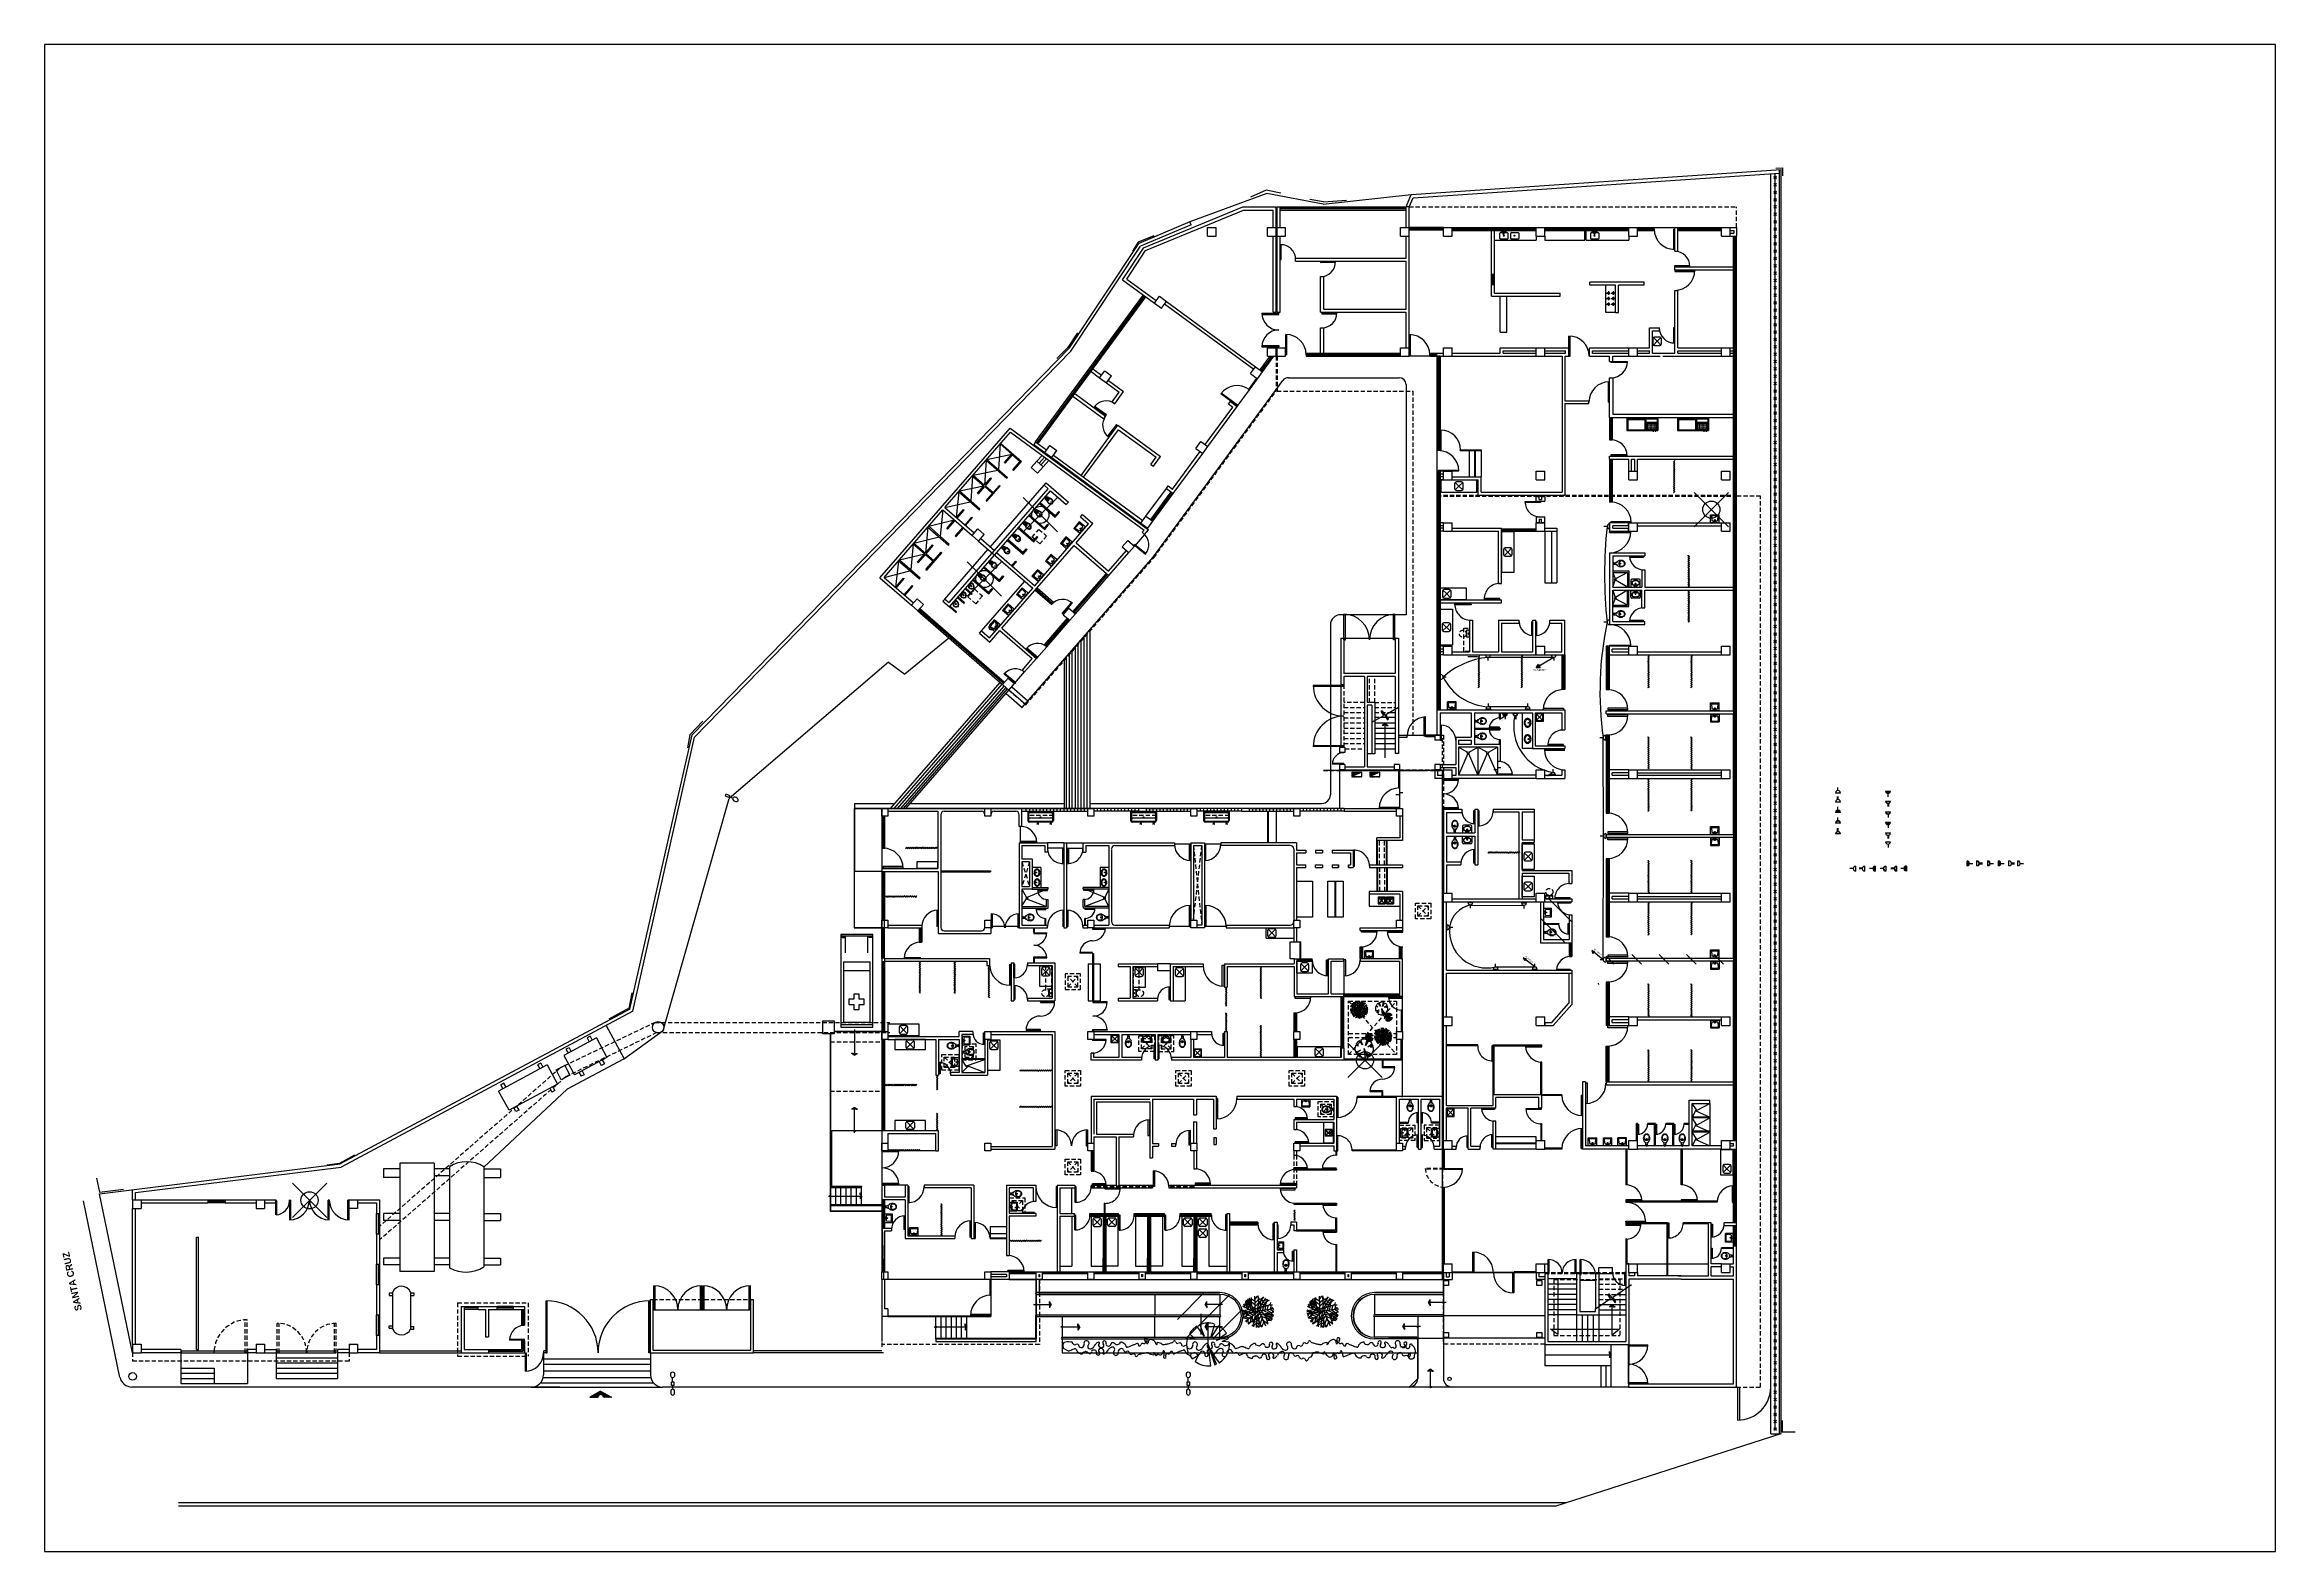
# Model space of a CAD drawing. Extents: x 0 to 130, y 0 to 88.
import ezdxf

# ---------------------------------------------------------------- set-up
doc = ezdxf.new("R2010")
doc.units = 0
doc.header["$MEASUREMENT"] = 0
doc.header["$PDMODE"] = 35
doc.linetypes.add('HIDDEN', pattern=[0.375, 0.25, -0.125])
doc.layers.get('0').update_dxf_attribs({"color": 2, "linetype": 'CONTINUOUS'})
for name, color, linetype in [('AHURADO', 15, 'CONTINUOUS'), ('COL', 6, 'CONTINUOUS'), ('DOOR', 2, 'CONTINUOUS'), ('DOORS', 7, 'CONTINUOUS'), ('garden', 1, 'CONTINUOUS'), ('MUE', 1, 'CONTINUOUS'), ('MUEBLES', 1, 'CONTINUOUS'), ('OEX', 15, 'CONTINUOUS'), ('PIE', 1, 'CONTINUOUS'), ('PISOS', 15, 'CONTINUOUS'), ('PROY', 1, 'HIDDEN'), ('PUER', 2, 'CONTINUOUS'), ('PUERTAS', 2, 'CONTINUOUS'), ('SANITARIOS', 1, 'CONTINUOUS'), ('sockets', 2, 'CONTINUOUS'), ('VOLADO', 15, 'HIDDEN'), ('WALLS', 5, 'CONTINUOUS'), ('wiring design', 2, 'CONTINUOUS')]:
    doc.layers.add(name, color=color, linetype=linetype)
doc.styles.add('BOLD', font='BOLD.SHX', dxfattribs={"height": 0.2})
doc.styles.add('CITB', font='arial.ttf')

# ---------------------------------------------------------------- blocks, each defined once
blk = doc.blocks.new('SFSMLDP')
at = {"layer": 'wiring design'}
h = blk.add_hatch(color=3, dxfattribs=at)
h.set_gradient(color1=(0, 255, 0), color2=(20, 255, 20), one_color=1, tint=0.54, name='INVCYLINDER')
h.paths.add_polyline_path([(76.88, 45.5), (76.88, 45.24), (77.47, 45.5)])
at = {"layer": 'wiring design', "color": 3}
for p, q in [((76.88, 45.5), (76.88, 45.24)), ((76.88, 45.5), (77.47, 45.5)), ((77.47, 45.5), (76.88, 45.24)), ((76.88, 45.24), (77.47, 45.24)), ((77.47, 45.24), (77.47, 45.5))]:
    blk.add_line(p, q, dxfattribs=at)
at = {"layer": 'wiring design', "color": 3, "insert": (76.87, 45.24), "char_height": 0.085, "attachment_point": 1, "style": 'CITB'}
blk.add_mtext_dynamic_manual_height_columns('SF/SMLDP', width=0.816, gutter_width=1, heights=[0], dxfattribs=at)
blk = doc.blocks.new('SF_SMSDP')
at = {"layer": 'wiring design'}
h = blk.add_hatch(color=3, dxfattribs=at)
h.set_gradient(color1=(0, 255, 0), color2=(20, 255, 20), one_color=1, tint=0.54, name='INVCYLINDER')
h.paths.add_polyline_path([(76.18, 45.41), (76.18, 45.15), (76.77, 45.41)])
at = {"layer": 'wiring design', "color": 3}
for p, q in [((76.18, 45.41), (76.18, 45.15)), ((76.18, 45.41), (76.77, 45.41)), ((76.77, 45.41), (76.18, 45.15)), ((76.18, 45.15), (76.77, 45.15)), ((76.77, 45.15), (76.77, 45.41))]:
    blk.add_line(p, q, dxfattribs=at)
at = {"layer": 'wiring design', "color": 3, "insert": (76.17, 45.15), "char_height": 0.085, "attachment_point": 1, "style": 'CITB'}
blk.add_mtext_dynamic_manual_height_columns('SF/SMSDP', width=0.816, gutter_width=1, heights=[0], dxfattribs=at)

msp = doc.modelspace()

# ---------------------------------------------------------------- hatches: boundary and pattern name
h = msp.add_hatch(color=253)
edge = h.paths.add_edge_path()
edge.add_arc((47.2, 30.29), 0.0412, 0, 360)
h = msp.add_hatch(color=253)
edge = h.paths.add_edge_path()
edge.add_arc((47.2, 24.5), 0.0412, 0, 360)
h = msp.add_hatch(color=253)
edge = h.paths.add_edge_path()
edge.add_arc((45.79, 20.71), 0.0412, 0, 360)
h = msp.add_hatch(color=253)
edge = h.paths.add_edge_path()
edge.add_arc((57.79, 14.38), 0.0412, 0, 360)
h = msp.add_hatch(color=253)
edge = h.paths.add_edge_path()
edge.add_arc((57.79, 14.38), 0.0412, 0, 360)
h = msp.add_hatch(color=253)
edge = h.paths.add_edge_path()
edge.add_arc((68.49, 14.38), 0.0412, 0, 360)
h = msp.add_hatch(color=253)
edge = h.paths.add_edge_path()
edge.add_arc((81.52, 14.5), 0.0412, 0, 360)
h = msp.add_hatch(color=253)
edge = h.paths.add_edge_path()
edge.add_arc((51.94, 13.08), 0.0412, 0, 360)
h = msp.add_hatch(color=253)
edge = h.paths.add_edge_path()
edge.add_arc((59.29, 13.08), 0.0412, 0, 360)
h = msp.add_hatch(color=253)
edge = h.paths.add_edge_path()
edge.add_arc((59.29, 13.08), 0.0412, 0, 360)
h = msp.add_hatch(color=253)
edge = h.paths.add_edge_path()
edge.add_arc((68.49, 13.08), 0.0412, 0, 360)
h = msp.add_hatch(color=253)
edge = h.paths.add_edge_path()
edge.add_arc((80.02, 13.1), 0.0412, 0, 360)
h = msp.add_hatch(color=253)
edge = h.paths.add_edge_path()
edge.add_arc((80.77, 9.58), 0.0412, 0, 360)
at = {"layer": 'sockets'}
h = msp.add_hatch(color=256, dxfattribs=at)
h.set_gradient(color1=(0, 255, 0), color2=(0, 219, 0), one_color=1, tint=0.43, name='INVCYLINDER')
h.paths.add_polyline_path([(85.01, 48.83, 1.000336), (85.2, 48.83)])
h = msp.add_hatch(color=256, dxfattribs=at)
h.set_gradient(color1=(255, 255, 0), color2=(255, 255, 71), one_color=1, tint=0.64, name='INVCYLINDER')
h.paths.add_polyline_path([(107.57, 44.31), (107.56, 44.31, -1.000242), (107.29, 44.31), (107.28, 44.31, 0.000056), (107.28, 44.31, 1.000111)])
h.paths.add_polyline_path([(107.57, 43.73), (107.55, 43.73, -1.000266), (107.31, 43.73), (107.28, 43.73, 1.000222)])
h.paths.add_polyline_path([(107.57, 43.1), (107.55, 43.1, -1.000266), (107.31, 43.1), (107.28, 43.1, 1.000222)])
h = msp.add_hatch(color=256, dxfattribs=at)
h.set_gradient(color1=(0, 255, 0), color2=(0, 219, 0), one_color=1, tint=0.43, name='INVCYLINDER')
h.paths.add_polyline_path([(107.33, 44.31, 1.000336), (107.52, 44.31)])
h = msp.add_hatch(color=256, dxfattribs=at)
h.set_gradient(color1=(0, 255, 0), color2=(46, 255, 46), one_color=1, tint=0.59, name='INVCYLINDER')
h.paths.add_polyline_path([(104.65, 43.06, 1.000222), (104.36, 43.06)])
h = msp.add_hatch(color=256, dxfattribs=at)
h.set_gradient(color1=(0, 255, 0), color2=(46, 255, 46), one_color=1, tint=0.59, name='INVCYLINDER')
h.paths.add_polyline_path([(107.28, 42.49, 1.000222), (107.57, 42.49)])
h = msp.add_hatch(color=256, dxfattribs=at)
h.set_gradient(color1=(0, 255, 0), color2=(46, 255, 46), one_color=1, tint=0.59, name='INVCYLINDER')
h.paths.add_polyline_path([(106.68, 39.94, 1.000222), (106.68, 39.65)])
h = msp.add_hatch(color=256, dxfattribs=at)
h.set_gradient(color1=(255, 255, 0), color2=(255, 255, 71), one_color=1, tint=0.64, name='INVCYLINDER')
h.paths.add_polyline_path([(108.5, 39.65), (108.5, 39.67, -1.000242), (108.5, 39.93), (108.5, 39.94, 0.000056), (108.5, 39.94, 1.000111)])
h.paths.add_polyline_path([(107.92, 39.65), (107.92, 39.67, -1.000266), (107.92, 39.91), (107.92, 39.94, 1.000222)])
h.paths.add_polyline_path([(107.29, 39.65), (107.29, 39.67, -1.000266), (107.29, 39.91), (107.29, 39.94, 1.000222)])
h = msp.add_hatch(color=256, dxfattribs=at)
h.set_gradient(color1=(0, 255, 0), color2=(0, 219, 0), one_color=1, tint=0.43, name='INVCYLINDER')
h.paths.add_polyline_path([(108.5, 39.89, 1.000336), (108.5, 39.7)])
h = msp.add_hatch(color=256, dxfattribs=at)
h.set_gradient(color1=(255, 255, 0), color2=(255, 255, 71), one_color=1, tint=0.64, name='INVCYLINDER')
h.paths.add_polyline_path([(112.03, 40.23), (112.03, 40.22, -1.000242), (112.03, 39.96), (112.03, 39.94, 0.000056), (112.03, 39.94, 1.000111)])
h.paths.add_polyline_path([(112.61, 40.24), (112.61, 40.21, -1.000266), (112.61, 39.97), (112.61, 39.95, 1.000222)])
h.paths.add_polyline_path([(113.24, 40.24), (113.24, 40.21, -1.000266), (113.24, 39.97), (113.24, 39.95, 1.000222)])
h = msp.add_hatch(color=256, dxfattribs=at)
h.set_gradient(color1=(0, 255, 0), color2=(0, 219, 0), one_color=1, tint=0.43, name='INVCYLINDER')
h.paths.add_polyline_path([(112.03, 39.99, 1.000336), (112.03, 40.18)])
h = msp.add_hatch(color=256, dxfattribs=at)
h.set_gradient(color1=(0, 255, 0), color2=(46, 255, 46), one_color=1, tint=0.59, name='INVCYLINDER')
h.paths.add_polyline_path([(113.86, 39.95, 1.000222), (113.86, 40.24)])
at = {"layer": 'wiring design'}
h = msp.add_hatch(color=2, dxfattribs=at)
h.dxf.hatch_style = 1
h.paths.add_polyline_path([(87.11, 51.61), (87.05, 51.7), (86.92, 51.5)])
h.paths.add_polyline_path([(87.11, 51.61), (86.92, 51.5), (87.16, 51.52)])
h = msp.add_hatch(color=2, dxfattribs=at)
h.dxf.hatch_style = 1
h.paths.add_polyline_path([(84.84, 48.52), (84.82, 48.55), (84.78, 48.49)])
h.paths.add_polyline_path([(84.84, 48.52), (84.78, 48.49), (84.86, 48.49)])
h = msp.add_hatch(color=2, dxfattribs=at)
h.dxf.hatch_style = 1
h.paths.add_polyline_path([(87.64, 45.24), (87.63, 45.27), (87.58, 45.2)])
h.paths.add_polyline_path([(87.64, 45.24), (87.58, 45.2), (87.66, 45.21)])
h = msp.add_hatch(color=2, dxfattribs=at)
h.dxf.hatch_style = 1
h.paths.add_polyline_path([(88.03, 45.25), (88.05, 45.25, 1.000222), (87.76, 45.25), (87.79, 45.25, -1.000266)])
h = msp.add_hatch(color=2, dxfattribs=at)
h.dxf.hatch_style = 1
h.paths.add_polyline_path([(104.63, 42.44), (104.65, 42.44, 1.000222), (104.36, 42.44), (104.39, 42.44, -1.000266)])
h = msp.add_hatch(color=2, dxfattribs=at)
h.dxf.hatch_style = 1
h.paths.add_polyline_path([(104.63, 41.81), (104.65, 41.81, 1.000222), (104.36, 41.81), (104.39, 41.81, -1.000222)])
h = msp.add_hatch(color=2, dxfattribs=at)
h.dxf.hatch_style = 1
h.paths.add_polyline_path([(86.29, 34.49), (86.34, 34.55), (86.17, 34.59)])
h.paths.add_polyline_path([(86.29, 34.49), (86.17, 34.59), (86.24, 34.43)])
h = msp.add_hatch(color=2, dxfattribs=at)
h.dxf.hatch_style = 1
h.paths.add_polyline_path([(90.28, 34.91), (90.33, 34.97), (90.16, 35.01)])
h.paths.add_polyline_path([(90.28, 34.91), (90.16, 35.01), (90.23, 34.85)])

# ---------------------------------------------------------------- linework, layer by layer
at = {"color": 253}
for p, q in [((80.72, 69.65), (79.52, 69.65)), ((81.14, 64.15), (81.14, 62.95)), ((77.51, 48.28), (78.71, 48.28)), ((77.87, 48.62), (78.71, 48.62)), ((78.12, 48.24), (77.94, 48.14)), ((78.05, 48.14), (77.94, 48.14)), ((78.12, 48.24), (78.05, 48.14)), ((78.12, 48.24), (78.3, 48.14)), ((78.12, 48.24), (78.2, 48.14)), ((78.12, 46.25), (78.12, 48.24)), ((78.2, 48.14), (78.3, 48.14)), ((78.34, 48.88), (78.71, 48.88)), ((77.51, 47.98), (78.71, 47.98)), ((77.51, 47.68), (78.71, 47.68)), ((77.51, 47.38), (78.71, 47.38)), ((77.51, 47.08), (78.71, 47.08)), ((78.89, 47.57), (81.52, 47.57)), ((77.51, 46.78), (78.71, 46.78)), ((84.66, 45.55), (84.45, 45.55)), ((84.87, 45.67), (84.66, 45.67)), ((84.66, 45.67), (84.66, 45.55)), ((78.95, 44.49), (78.95, 43.29)), ((79.16, 44.21), (78.95, 44.21)), ((78.95, 44.21), (78.95, 44.09)), ((78.95, 44.09), (78.74, 44.09)), ((56.87, 41.3), (56.87, 42.25)), ((48.79, 40.98), (48.79, 39.78)), ((66.79, 41.22), (65.84, 41.22)), ((68.55, 41.22), (67.6, 41.22)), ((56.79, 36.42), (55.14, 36.42)), ((66.79, 36.42), (65.54, 36.42)), ((68.85, 36.42), (67.6, 36.42)), ((46.41, 35.95), (46.41, 30.55)), ((48.26, 35.95), (46.41, 35.95)), ((48.26, 35.85), (46.41, 35.85)), ((46.65, 35.85), (46.65, 34.89)), ((47.98, 34.89), (47.98, 35.85)), ((48.26, 30.55), (48.26, 35.95)), ((46.56, 34.35), (46.56, 30.85)), ((46.56, 34.35), (48.11, 34.35)), ((46.56, 33.85), (48.11, 33.85)), ((48.11, 30.85), (48.11, 34.35)), ((65.6, 34.24), (64.85, 34.24)), ((64.85, 34.08), (64.85, 33.84)), ((65.6, 33.84), (64.85, 33.84)), ((46.86, 32.18), (46.86, 31.88)), ((47.16, 32.18), (46.86, 32.18)), ((46.86, 31.88), (47.16, 31.88)), ((47.16, 32.48), (47.16, 32.18)), ((47.46, 32.48), (47.16, 32.48)), ((47.16, 31.88), (47.16, 31.58)), ((47.16, 31.58), (47.46, 31.58)), ((47.46, 32.18), (47.46, 32.48)), ((47.76, 32.18), (47.46, 32.18)), ((47.46, 31.88), (47.76, 31.88)), ((47.46, 31.58), (47.46, 31.88)), ((47.76, 31.88), (47.76, 32.18)), ((32.17, 29.93), (30.25, 28.89)), ((32.17, 29.93), (32.76, 28.79)), ((46.41, 30.7), (48.26, 30.7)), ((46.41, 30.55), (48.26, 30.55)), ((46.56, 30.85), (48.11, 30.85)), ((47.2, 30.41), (47.2, 28.92)), ((30.25, 28.89), (30.88, 27.77)), ((32.76, 28.79), (30.88, 27.77)), ((47.13, 29.02), (47.02, 29.02)), ((47.2, 28.92), (47.02, 29.02)), ((47.2, 28.92), (47.13, 29.02)), ((47.2, 28.92), (47.38, 29.02)), ((47.2, 28.92), (47.28, 29.02)), ((47.28, 29.02), (47.38, 29.02)), ((79.12, 28.62), (79.12, 26.47)), ((29.29, 28.36), (26.45, 26.82)), ((29.29, 28.36), (29.88, 27.23)), ((27.08, 25.71), (26.45, 26.82)), ((29.88, 27.23), (27.08, 25.71)), ((47.2, 25.87), (47.02, 25.77)), ((47.13, 25.77), (47.02, 25.77)), ((47.2, 25.87), (47.13, 25.77)), ((47.2, 25.87), (47.38, 25.77)), ((47.2, 24.39), (47.2, 25.87)), ((47.2, 25.87), (47.28, 25.77)), ((47.28, 25.77), (47.38, 25.77)), ((22.7, 22.62), (20.7, 22.62)), ((20.7, 22.62), (20.7, 16.31)), ((22.7, 22.62), (22.7, 16.31)), ((23.6, 22.4), (23.6, 16.52)), ((25.6, 22.4), (25.6, 16.58)), ((48.79, 23.37), (48.79, 21.35)), ((75.24, 23.34), (75.24, 23.09)), ((75.29, 23.34), (75.29, 23.09)), ((47.62, 20.71), (47.52, 20.89)), ((47.52, 20.79), (47.52, 20.89)), ((45.68, 20.71), (47.62, 20.71)), ((47.62, 20.71), (47.52, 20.79)), ((47.62, 20.71), (47.52, 20.54)), ((47.62, 20.71), (47.52, 20.64)), ((47.52, 20.64), (47.52, 20.54)), ((22.7, 16.31), (20.7, 16.31)), ((57.79, 15.87), (57.79, 15.08)), ((89.27, 15.88), (87.6, 15.88)), ((88.18, 15.85), (88.18, 12.63)), ((20.28, 15.13), (20.28, 12.94)), ((21.32, 15.11), (21.32, 12.92)), ((57.63, 14.38), (58.66, 14.38)), ((57.68, 14.38), (58.66, 14.38)), ((57.79, 14.98), (57.79, 13.78)), ((57.79, 14.98), (57.79, 13.78)), ((58.66, 14.38), (58.56, 14.56)), ((58.56, 14.45), (58.56, 14.56)), ((58.66, 14.38), (58.56, 14.56)), ((58.56, 14.45), (58.56, 14.56)), ((58.66, 14.38), (58.56, 14.45)), ((58.66, 14.38), (58.56, 14.45)), ((58.66, 14.38), (58.56, 14.31)), ((58.66, 14.38), (58.56, 14.2)), ((58.66, 14.38), (58.56, 14.31)), ((58.66, 14.38), (58.56, 14.2)), ((58.56, 14.31), (58.56, 14.2)), ((58.56, 14.31), (58.56, 14.2)), ((67.63, 14.38), (67.72, 14.56)), ((67.63, 14.38), (67.72, 14.45)), ((67.63, 14.38), (67.72, 14.2)), ((67.63, 14.38), (67.72, 14.31)), ((68.65, 14.38), (67.63, 14.38)), ((67.72, 14.45), (67.72, 14.56)), ((67.72, 14.31), (67.72, 14.2)), ((80.65, 14.5), (80.75, 14.67)), ((80.65, 14.5), (80.75, 14.57)), ((81.68, 14.5), (80.65, 14.5)), ((80.65, 14.5), (80.75, 14.32)), ((80.65, 14.5), (80.75, 14.42)), ((80.75, 14.57), (80.75, 14.67)), ((80.75, 14.42), (80.75, 14.32)), ((89.27, 15.58), (87.6, 15.58)), ((89.27, 15.28), (87.6, 15.28)), ((89.27, 14.98), (87.6, 14.98)), ((89.27, 14.68), (87.6, 14.68)), ((89.27, 14.38), (87.6, 14.38)), ((90.75, 14.38), (92.14, 14.38)), ((91.35, 14.35), (91.17, 14.25)), ((91.19, 14.68), (92.14, 14.68)), ((91.35, 14.35), (91.28, 14.25)), ((91.35, 14.35), (91.53, 14.25)), ((91.35, 12.61), (91.35, 14.35)), ((91.35, 14.35), (91.42, 14.25)), ((91.63, 14.98), (92.14, 14.98)), ((92.06, 15.28), (92.14, 15.28)), ((51.83, 13.08), (53.74, 13.08)), ((53.74, 13.08), (53.64, 13.26)), ((53.64, 13.15), (53.64, 13.26)), ((53.74, 13.08), (53.64, 13.15)), ((53.74, 13.08), (53.64, 13.01)), ((53.74, 13.08), (53.64, 12.9)), ((53.64, 13.01), (53.64, 12.9)), ((57.79, 13.68), (57.79, 12.38)), ((59.29, 13.68), (59.29, 12.48)), ((59.29, 13.68), (59.29, 12.48)), ((59.29, 13.08), (60.32, 13.08)), ((59.29, 13.08), (60.32, 13.08)), ((60.32, 13.08), (60.22, 13.26)), ((60.22, 13.15), (60.22, 13.26)), ((60.32, 13.08), (60.22, 13.26)), ((60.22, 13.15), (60.22, 13.26)), ((60.32, 13.08), (60.22, 13.15)), ((60.32, 13.08), (60.22, 13.15)), ((60.32, 13.08), (60.22, 12.9)), ((60.32, 13.08), (60.22, 13.01)), ((60.32, 13.08), (60.22, 12.9)), ((60.32, 13.08), (60.22, 13.01)), ((60.22, 13.01), (60.22, 12.9)), ((60.22, 13.01), (60.22, 12.9)), ((67.63, 13.08), (67.72, 13.26)), ((67.63, 13.08), (67.72, 13.15)), ((67.63, 13.08), (67.72, 12.9)), ((67.63, 13.08), (67.72, 13.01)), ((68.65, 13.08), (67.63, 13.08)), ((67.72, 13.15), (67.72, 13.26)), ((67.72, 13.01), (67.72, 12.9)), ((79.15, 13.1), (79.25, 13.28)), ((79.15, 13.1), (79.25, 13.18)), ((80.18, 13.1), (79.15, 13.1)), ((79.15, 13.1), (79.25, 13.03)), ((79.15, 13.1), (79.25, 12.93)), ((79.25, 13.18), (79.25, 13.28)), ((79.25, 13.03), (79.25, 12.93)), ((89.27, 14.08), (87.6, 14.08)), ((89.27, 13.78), (87.6, 13.78)), ((89.27, 13.78), (89.27, 12.23)), ((89.27, 13.78), (89.27, 12.23)), ((89.6, 13.78), (89.6, 12.23)), ((89.6, 13.78), (89.6, 12.23)), ((89.92, 13.78), (89.92, 12.23)), ((89.92, 13.78), (89.92, 12.23)), ((90.25, 13.78), (90.25, 12.23)), ((90.25, 13.78), (90.25, 12.23)), ((90.57, 14.08), (92.14, 14.08)), ((90.57, 13.78), (92.14, 13.78)), ((90.57, 13.78), (90.57, 12.23)), ((90.57, 13.78), (90.57, 12.23)), ((91.28, 14.25), (91.17, 14.25)), ((91.42, 14.25), (91.53, 14.25)), ((87.75, 12.96), (91.77, 12.96)), ((88.18, 12.63), (87.75, 12.96)), ((91.77, 12.96), (91.35, 12.61)), ((92.3, 9.76), (92.3, 12.05)), ((80.77, 10.61), (80.59, 10.51)), ((80.69, 10.51), (80.59, 10.51)), ((80.77, 10.61), (80.69, 10.51)), ((80.77, 9.58), (80.77, 10.61)), ((80.77, 10.61), (80.84, 10.51)), ((80.77, 10.61), (80.94, 10.51)), ((80.84, 10.51), (80.94, 10.51)), ((87.42, 11.46), (91.3, 11.46)), ((91.2, 11.53), (91.2, 11.64)), ((91.3, 11.46), (91.2, 11.64)), ((91.3, 11.46), (91.2, 11.53)), ((91.3, 11.46), (91.2, 11.38)), ((91.3, 11.46), (91.2, 11.28)), ((91.2, 11.38), (91.2, 11.28))]:
    msp.add_line(p, q, dxfattribs=at)
at = {"color": 253, "linetype": 'ByBlock'}
for p, q in [((58.38, 61.36), (58.32, 61.41)), ((58.32, 61.37), (58.33, 61.38)), ((58.32, 61.36), (58.32, 61.37)), ((58.32, 61.35), (58.32, 61.36)), ((58.32, 61.34), (58.32, 61.35)), ((58.32, 61.32), (58.32, 61.34)), ((58.33, 61.31), (58.32, 61.32)), ((58.33, 61.38), (58.34, 61.39)), ((58.35, 61.29), (58.33, 61.31)), ((58.34, 61.39), (58.34, 61.39)), ((58.35, 61.45), (58.41, 61.4)), ((58.35, 61.28), (58.35, 61.29)), ((58.41, 61.23), (58.35, 61.28)), ((58.37, 61.43), (58.38, 61.43)), ((58.37, 61.34), (58.37, 61.35)), ((58.37, 61.35), (58.38, 61.35)), ((58.37, 61.33), (58.37, 61.34)), ((58.37, 61.32), (58.37, 61.33)), ((58.37, 61.3), (58.37, 61.32)), ((58.41, 61.26), (58.37, 61.3)), ((58.38, 61.43), (58.39, 61.44)), ((58.38, 61.35), (58.38, 61.36)), ((58.39, 61.44), (58.4, 61.45)), ((58.4, 61.45), (58.41, 61.46)), ((58.41, 61.46), (58.42, 61.46)), ((58.41, 61.4), (58.42, 61.4)), ((58.42, 61.46), (58.43, 61.46)), ((58.42, 61.4), (58.42, 61.41)), ((58.42, 61.41), (58.43, 61.41)), ((58.43, 61.46), (58.44, 61.46)), ((58.43, 61.41), (58.44, 61.41)), ((58.44, 61.46), (58.46, 61.45)), ((58.44, 61.41), (58.45, 61.41)), ((58.44, 61.33), (58.45, 61.34)), ((58.5, 61.28), (58.44, 61.33)), ((58.45, 61.41), (58.47, 61.41)), ((58.45, 61.34), (58.51, 61.29)), ((58.46, 61.45), (58.48, 61.44)), ((58.47, 61.41), (58.51, 61.38)), ((58.48, 61.44), (58.48, 61.43)), ((58.48, 61.43), (58.55, 61.38)), ((58.51, 61.29), (58.5, 61.28)), ((57.11, 59.9), (57.05, 59.96)), ((57.05, 59.9), (57.06, 59.91)), ((57.05, 59.89), (57.05, 59.9)), ((57.05, 59.88), (57.05, 59.89)), ((57.06, 59.87), (57.05, 59.88)), ((57.06, 59.92), (57.07, 59.93)), ((57.06, 59.91), (57.06, 59.92)), ((57.07, 59.85), (57.06, 59.87)), ((57.07, 59.93), (57.07, 59.94)), ((57.08, 59.83), (57.07, 59.85)), ((57.09, 59.83), (57.08, 59.83)), ((57.09, 59.99), (57.15, 59.94)), ((57.15, 59.77), (57.09, 59.83)), ((57.1, 59.88), (57.11, 59.89)), ((57.1, 59.87), (57.1, 59.88)), ((57.1, 59.88), (57.1, 59.88)), ((57.1, 59.85), (57.1, 59.87)), ((57.14, 59.81), (57.1, 59.85)), ((57.11, 59.98), (57.12, 59.99)), ((57.11, 59.97), (57.11, 59.98)), ((57.11, 59.89), (57.11, 59.9)), ((57.11, 59.9), (57.11, 59.9)), ((57.12, 59.99), (57.13, 60)), ((57.13, 60), (57.14, 60)), ((57.14, 60), (57.15, 60.01)), ((57.15, 60.01), (57.16, 60.01)), ((57.15, 59.94), (57.16, 59.95)), ((57.15, 59.94), (57.15, 59.94)), ((57.16, 60.01), (57.17, 60)), ((57.16, 59.95), (57.17, 59.96)), ((57.16, 59.95), (57.16, 59.95)), ((57.17, 60), (57.19, 59.99)), ((57.17, 59.96), (57.18, 59.96)), ((57.17, 59.88), (57.18, 59.89)), ((57.23, 59.82), (57.17, 59.87)), ((57.18, 59.96), (57.2, 59.96)), ((57.19, 59.99), (57.21, 59.98)), ((57.19, 59.89), (57.24, 59.84)), ((57.2, 59.96), (57.24, 59.92)), ((57.21, 59.98), (57.22, 59.98)), ((57.22, 59.98), (57.28, 59.93)), ((57.24, 59.83), (57.24, 59.82)), ((57.67, 60.61), (57.68, 60.62)), ((57.67, 60.6), (57.67, 60.61)), ((57.68, 60.58), (57.67, 60.6)), ((57.74, 60.62), (57.68, 60.67)), ((57.68, 60.63), (57.69, 60.64)), ((57.68, 60.62), (57.68, 60.63)), ((57.69, 60.57), (57.68, 60.58)), ((57.69, 60.64), (57.7, 60.65)), ((57.71, 60.55), (57.69, 60.57)), ((57.7, 60.65), (57.7, 60.65)), ((57.71, 60.71), (57.77, 60.66)), ((57.71, 60.54), (57.71, 60.55)), ((57.77, 60.49), (57.71, 60.54)), ((57.72, 60.59), (57.73, 60.6)), ((57.72, 60.58), (57.72, 60.59)), ((57.73, 60.56), (57.72, 60.58)), ((57.73, 60.69), (57.74, 60.7)), ((57.73, 60.69), (57.73, 60.69)), ((57.73, 60.61), (57.73, 60.62)), ((57.73, 60.62), (57.74, 60.62)), ((57.73, 60.6), (57.73, 60.61)), ((57.77, 60.52), (57.73, 60.56)), ((57.74, 60.7), (57.75, 60.71)), ((57.75, 60.71), (57.76, 60.72)), ((57.76, 60.72), (57.77, 60.72)), ((57.77, 60.72), (57.78, 60.72)), ((57.77, 60.66), (57.78, 60.67)), ((57.77, 60.66), (57.77, 60.66)), ((57.78, 60.72), (57.8, 60.72)), ((57.78, 60.67), (57.79, 60.67)), ((57.79, 60.67), (57.8, 60.67)), ((57.8, 60.72), (57.81, 60.71)), ((57.8, 60.67), (57.8, 60.68)), ((57.8, 60.68), (57.83, 60.67)), ((57.8, 60.59), (57.8, 60.6)), ((57.85, 60.54), (57.8, 60.59)), ((57.81, 60.71), (57.83, 60.7)), ((57.81, 60.6), (57.87, 60.55)), ((57.83, 60.7), (57.84, 60.69)), ((57.83, 60.67), (57.87, 60.64)), ((57.84, 60.69), (57.9, 60.64)), ((57.87, 60.55), (57.86, 60.54)), ((55.87, 58.47), (55.81, 58.52)), ((55.82, 58.49), (55.82, 58.5)), ((55.82, 58.5), (55.83, 58.5)), ((55.84, 58.56), (55.9, 58.51)), ((55.86, 58.54), (55.86, 58.55)), ((55.86, 58.55), (55.87, 58.55)), ((55.87, 58.55), (55.88, 58.56)), ((55.88, 58.56), (55.89, 58.57)), ((55.89, 58.57), (55.9, 58.57)), ((55.9, 58.57), (55.91, 58.57)), ((55.9, 58.51), (55.91, 58.52)), ((55.9, 58.51), (55.9, 58.51)), ((55.91, 58.57), (55.93, 58.57)), ((55.91, 58.52), (55.92, 58.52)), ((55.92, 58.52), (55.93, 58.53)), ((55.92, 58.52), (55.92, 58.52)), ((55.93, 58.57), (55.94, 58.56)), ((55.93, 58.53), (55.96, 58.52)), ((55.94, 58.56), (55.96, 58.55)), ((55.96, 58.55), (55.97, 58.54)), ((55.96, 58.52), (56, 58.49)), ((55.97, 58.54), (56.03, 58.49)), ((56.49, 59.19), (56.43, 59.24)), ((56.43, 59.19), (56.44, 59.21)), ((56.43, 59.18), (56.43, 59.19)), ((56.43, 59.17), (56.43, 59.18)), ((56.43, 59.16), (56.43, 59.17)), ((56.43, 59.15), (56.43, 59.16)), ((56.44, 59.14), (56.43, 59.15)), ((56.44, 59.21), (56.45, 59.22)), ((56.46, 59.12), (56.44, 59.14)), ((56.45, 59.22), (56.45, 59.22)), ((56.46, 59.28), (56.52, 59.22)), ((56.46, 59.11), (56.46, 59.12)), ((56.52, 59.06), (56.46, 59.11)), ((56.48, 59.26), (56.49, 59.26)), ((56.48, 59.17), (56.49, 59.18)), ((56.48, 59.16), (56.48, 59.17)), ((56.48, 59.17), (56.48, 59.17)), ((56.48, 59.15), (56.48, 59.16)), ((56.48, 59.13), (56.48, 59.15)), ((56.52, 59.09), (56.48, 59.13)), ((56.49, 59.26), (56.5, 59.27)), ((56.49, 59.18), (56.49, 59.19)), ((56.5, 59.27), (56.51, 59.28)), ((56.51, 59.28), (56.52, 59.29)), ((56.52, 59.29), (56.53, 59.29)), ((56.52, 59.22), (56.53, 59.23)), ((56.53, 59.29), (56.54, 59.29)), ((56.53, 59.23), (56.54, 59.24)), ((56.53, 59.23), (56.53, 59.23)), ((56.54, 59.29), (56.55, 59.29)), ((56.54, 59.24), (56.55, 59.24)), ((56.55, 59.29), (56.57, 59.28)), ((56.55, 59.24), (56.56, 59.24)), ((56.55, 59.16), (56.56, 59.17)), ((56.61, 59.11), (56.55, 59.15)), ((56.56, 59.24), (56.58, 59.24)), ((56.56, 59.17), (56.62, 59.12)), ((56.57, 59.28), (56.59, 59.26)), ((56.58, 59.24), (56.62, 59.21)), ((56.59, 59.26), (56.59, 59.26)), ((56.59, 59.26), (56.65, 59.21)), ((56.62, 59.11), (56.61, 59.11)), ((55.12, 57.62), (55.06, 57.67)), ((55.06, 57.62), (55.07, 57.63)), ((55.06, 57.61), (55.06, 57.62)), ((55.06, 57.6), (55.06, 57.61)), ((55.07, 57.58), (55.06, 57.6)), ((55.07, 57.64), (55.08, 57.65)), ((55.07, 57.63), (55.07, 57.64)), ((55.08, 57.57), (55.07, 57.58)), ((55.08, 57.65), (55.09, 57.65)), ((55.09, 57.55), (55.08, 57.57)), ((55.1, 57.54), (55.09, 57.55)), ((55.1, 57.71), (55.16, 57.66)), ((55.16, 57.49), (55.1, 57.54)), ((55.11, 57.6), (55.12, 57.61)), ((55.11, 57.59), (55.11, 57.6)), ((55.11, 57.58), (55.11, 57.59)), ((55.11, 57.56), (55.11, 57.58)), ((55.15, 57.52), (55.11, 57.56)), ((55.12, 57.69), (55.13, 57.7)), ((55.12, 57.69), (55.12, 57.69)), ((55.12, 57.61), (55.12, 57.62)), ((55.12, 57.61), (55.12, 57.61)), ((55.13, 57.7), (55.14, 57.71)), ((55.14, 57.71), (55.15, 57.72)), ((55.15, 57.72), (55.16, 57.72)), ((55.16, 57.72), (55.17, 57.72)), ((55.16, 57.66), (55.17, 57.66)), ((55.16, 57.66), (55.16, 57.66)), ((55.17, 57.72), (55.18, 57.72)), ((55.17, 57.66), (55.18, 57.67)), ((55.18, 57.72), (55.2, 57.71)), ((55.18, 57.67), (55.18, 57.67)), ((55.18, 57.67), (55.19, 57.67)), ((55.18, 57.59), (55.19, 57.6)), ((55.24, 57.54), (55.18, 57.59)), ((55.19, 57.67), (55.21, 57.67)), ((55.2, 57.71), (55.22, 57.7)), ((55.2, 57.6), (55.25, 57.55)), ((55.21, 57.67), (55.26, 57.64)), ((55.22, 57.7), (55.23, 57.69)), ((55.23, 57.69), (55.29, 57.64)), ((55.25, 57.54), (55.25, 57.54)), ((55.8, 58.47), (55.81, 58.48)), ((55.8, 58.46), (55.8, 58.47)), ((55.8, 58.45), (55.8, 58.46)), ((55.81, 58.43), (55.8, 58.45)), ((55.81, 58.48), (55.82, 58.49)), ((55.82, 58.42), (55.81, 58.43)), ((55.83, 58.4), (55.82, 58.42)), ((55.84, 58.4), (55.83, 58.4)), ((55.9, 58.34), (55.84, 58.4)), ((55.85, 58.45), (55.86, 58.46)), ((55.85, 58.44), (55.85, 58.45)), ((55.85, 58.43), (55.85, 58.44)), ((55.86, 58.41), (55.85, 58.43)), ((55.86, 58.46), (55.86, 58.47)), ((55.86, 58.47), (55.87, 58.47)), ((55.9, 58.38), (55.86, 58.41)), ((55.93, 58.44), (55.93, 58.45)), ((55.98, 58.39), (55.93, 58.44)), ((55.94, 58.45), (55.99, 58.4)), ((55.99, 58.4), (55.99, 58.39)), ((53.51, 55.93), (53.49, 55.91)), ((53.49, 55.9), (53.52, 55.93)), ((53.49, 55.91), (53.5, 55.91)), ((53.51, 55.92), (53.51, 55.93)), ((53.52, 55.93), (53.55, 55.9)), ((53.55, 55.9), (53.53, 55.87)), ((53.84, 56.21), (53.84, 56.19)), ((53.89, 56.32), (53.85, 56.28)), ((53.85, 56.28), (53.87, 56.27)), ((53.86, 56.25), (53.85, 56.24)), ((53.86, 56.16), (53.87, 56.15)), ((53.88, 56.36), (53.87, 56.35)), ((53.87, 56.23), (53.93, 56.31)), ((53.87, 56.27), (53.9, 56.31)), ((53.88, 56.36), (53.89, 56.37)), ((53.89, 56.33), (53.88, 56.32)), ((53.88, 56.32), (53.9, 56.31)), ((53.9, 56.31), (53.9, 56.32)), ((53.91, 56.35), (53.92, 56.36)), ((53.92, 56.36), (53.93, 56.38)), ((53.92, 56.36), (53.93, 56.35)), ((53.95, 56.4), (53.93, 56.38)), ((53.93, 56.31), (54, 56.39)), ((53.93, 56.38), (53.95, 56.37)), ((53.93, 56.38), (53.94, 56.37)), ((53.94, 56.37), (53.93, 56.36)), ((53.93, 56.35), (53.93, 56.34)), ((53.95, 56.4), (53.94, 56.41)), ((53.94, 56.41), (53.94, 56.41)), ((53.94, 56.41), (53.98, 56.39)), ((53.97, 56.46), (53.95, 56.44)), ((53.95, 56.43), (53.98, 56.46)), ((53.95, 56.44), (53.96, 56.43)), ((53.96, 56.42), (53.95, 56.43)), ((53.95, 56.41), (53.96, 56.42)), ((53.96, 56.39), (53.95, 56.4)), ((53.95, 56.37), (53.96, 56.39)), ((53.99, 56.4), (53.96, 56.42)), ((53.97, 56.38), (53.96, 56.39)), ((53.96, 56.26), (53.99, 56.24)), ((53.97, 56.45), (53.97, 56.46)), ((53.97, 56.4), (53.98, 56.41)), ((53.98, 56.39), (53.97, 56.38)), ((53.98, 56.46), (54.01, 56.43)), ((54.01, 56.43), (53.99, 56.4)), ((54.01, 56.42), (53.99, 56.4)), ((53.99, 56.4), (53.99, 56.4)), ((53.99, 56.3), (54.02, 56.28)), ((54.01, 56.42), (54, 56.4)), ((54.01, 56.4), (54, 56.41)), ((54, 56.4), (54, 56.41)), ((54.01, 56.43), (54.01, 56.42)), ((54.01, 56.42), (54.01, 56.42)), ((54.01, 56.41), (54.02, 56.41)), ((54.02, 56.41), (54.01, 56.4)), ((54.02, 56.21), (54.01, 56.22)), ((54.03, 56.43), (54.02, 56.43)), ((54.05, 56.25), (54.02, 56.21)), ((54.04, 56.26), (54.05, 56.25)), ((54.08, 56.41), (54.07, 56.42)), ((54.48, 56.88), (54.42, 56.93)), ((54.42, 56.89), (54.43, 56.9)), ((54.42, 56.88), (54.42, 56.89)), ((54.42, 56.87), (54.42, 56.88)), ((54.42, 56.86), (54.42, 56.87)), ((54.42, 56.84), (54.42, 56.86)), ((54.43, 56.83), (54.42, 56.84)), ((54.43, 56.9), (54.44, 56.91)), ((54.45, 56.81), (54.43, 56.83)), ((54.44, 56.91), (54.44, 56.91)), ((54.45, 56.97), (54.51, 56.92)), ((54.45, 56.8), (54.45, 56.81)), ((54.51, 56.75), (54.45, 56.8)), ((54.47, 56.95), (54.48, 56.95)), ((54.47, 56.86), (54.47, 56.87)), ((54.47, 56.87), (54.48, 56.87)), ((54.47, 56.85), (54.47, 56.86)), ((54.47, 56.84), (54.47, 56.85)), ((54.47, 56.82), (54.47, 56.84)), ((54.51, 56.78), (54.47, 56.82)), ((54.48, 56.95), (54.49, 56.96)), ((54.48, 56.87), (54.48, 56.88)), ((54.49, 56.96), (54.5, 56.97)), ((54.5, 56.97), (54.51, 56.98)), ((54.51, 56.98), (54.52, 56.98)), ((54.51, 56.92), (54.52, 56.92)), ((54.52, 56.98), (54.53, 56.98)), ((54.52, 56.92), (54.52, 56.93)), ((54.52, 56.93), (54.53, 56.93)), ((54.53, 56.98), (54.54, 56.98)), ((54.53, 56.93), (54.54, 56.93)), ((54.54, 56.98), (54.56, 56.97)), ((54.54, 56.93), (54.55, 56.93)), ((54.54, 56.85), (54.55, 56.86)), ((54.6, 56.8), (54.54, 56.85)), ((54.55, 56.93), (54.57, 56.93)), ((54.55, 56.86), (54.61, 56.81)), ((54.56, 56.97), (54.58, 56.96)), ((54.57, 56.93), (54.61, 56.9)), ((54.58, 56.96), (54.58, 56.95)), ((54.58, 56.95), (54.65, 56.9)), ((54.61, 56.8), (54.6, 56.8)), ((92.7, 56.42), (92.72, 56.42)), ((92.7, 56.28), (92.7, 56.41)), ((92.72, 56.27), (92.7, 56.27)), ((92.72, 55.93), (92.7, 55.93)), ((92.7, 55.92), (92.7, 55.79)), ((92.73, 56.41), (92.73, 56.28)), ((92.73, 55.79), (92.73, 55.92)), ((52.94, 55.17), (52.94, 55.15)), ((52.98, 55.28), (52.95, 55.24)), ((52.95, 55.24), (52.96, 55.23)), ((52.95, 55.21), (52.95, 55.2)), ((52.96, 55.19), (53.03, 55.27)), ((52.96, 55.23), (52.99, 55.27)), ((52.96, 55.12), (52.96, 55.11)), ((52.97, 55.32), (52.98, 55.33)), ((52.97, 55.32), (52.97, 55.31)), ((52.98, 55.29), (52.98, 55.28)), ((52.98, 55.28), (52.99, 55.27)), ((52.99, 55.27), (53, 55.27)), ((53, 55.31), (53.01, 55.32)), ((53.01, 55.32), (53.03, 55.31)), ((53.04, 55.36), (53.02, 55.34)), ((53.02, 55.34), (53.04, 55.33)), ((53.02, 55.32), (53.03, 55.34)), ((53.04, 55.33), (53.02, 55.31)), ((53.03, 55.31), (53.02, 55.3)), ((53.04, 55.36), (53.03, 55.37)), ((53.03, 55.37), (53.04, 55.37)), ((53.03, 55.27), (53.09, 55.35)), ((53.03, 55.34), (53.04, 55.33)), ((53.04, 55.37), (53.07, 55.35)), ((53.06, 55.35), (53.04, 55.36)), ((53.04, 55.33), (53.06, 55.35)), ((53.05, 55.38), (53.07, 55.42)), ((53.06, 55.41), (53.05, 55.4)), ((53.05, 55.4), (53.05, 55.39)), ((53.06, 55.38), (53.05, 55.38)), ((53.05, 55.37), (53.06, 55.38)), ((53.07, 55.41), (53.06, 55.41)), ((53.08, 55.36), (53.06, 55.38)), ((53.06, 55.35), (53.07, 55.37)), ((53.07, 55.35), (53.06, 55.34)), ((53.06, 55.34), (53.06, 55.35)), ((53.06, 55.22), (53.08, 55.2)), ((53.07, 55.42), (53.1, 55.39)), ((53.1, 55.39), (53.08, 55.36)), ((53.09, 55.36), (53.08, 55.36)), ((53.11, 55.38), (53.09, 55.36)), ((53.11, 55.38), (53.09, 55.36)), ((53.09, 55.36), (53.09, 55.36)), ((53.09, 55.26), (53.11, 55.24)), ((53.1, 55.39), (53.11, 55.38)), ((53.1, 55.38), (53.11, 55.38)), ((53.1, 55.37), (53.11, 55.37)), ((53.11, 55.37), (53.1, 55.36)), ((53.1, 55.36), (53.1, 55.36)), ((53.11, 55.17), (53.1, 55.18)), ((53.13, 55.39), (53.11, 55.38)), ((53.14, 55.21), (53.11, 55.17)), ((53.13, 55.22), (53.14, 55.21)), ((53.17, 55.37), (53.16, 55.38)), ((53.38, 55.68), (53.38, 55.66)), ((53.43, 55.79), (53.39, 55.75)), ((53.39, 55.75), (53.41, 55.74)), ((53.4, 55.72), (53.39, 55.72)), ((53.4, 55.63), (53.41, 55.63)), ((53.42, 55.83), (53.41, 55.82)), ((53.41, 55.7), (53.47, 55.79)), ((53.41, 55.74), (53.44, 55.78)), ((53.42, 55.83), (53.43, 55.84)), ((53.43, 55.8), (53.42, 55.79)), ((53.42, 55.79), (53.44, 55.78)), ((53.44, 55.78), (53.44, 55.79)), ((53.45, 55.83), (53.46, 55.84)), ((53.46, 55.83), (53.48, 55.85)), ((53.46, 55.84), (53.47, 55.82)), ((53.47, 55.79), (53.54, 55.87)), ((53.49, 55.87), (53.47, 55.85)), ((53.47, 55.85), (53.49, 55.84)), ((53.48, 55.84), (53.47, 55.83)), ((53.47, 55.82), (53.47, 55.81)), ((53.48, 55.88), (53.49, 55.89)), ((53.49, 55.87), (53.48, 55.88)), ((53.48, 55.85), (53.48, 55.84)), ((53.5, 55.89), (53.49, 55.9)), ((53.49, 55.88), (53.5, 55.89)), ((53.49, 55.89), (53.52, 55.86)), ((53.5, 55.86), (53.49, 55.87)), ((53.49, 55.84), (53.5, 55.86)), ((53.53, 55.87), (53.5, 55.89)), ((53.51, 55.85), (53.5, 55.86)), ((53.5, 55.73), (53.53, 55.71)), ((53.51, 55.87), (53.52, 55.88)), ((53.52, 55.86), (53.51, 55.85)), ((53.55, 55.9), (53.53, 55.87)), ((53.53, 55.87), (53.53, 55.88)), ((53.53, 55.77), (53.56, 55.75)), ((53.55, 55.89), (53.54, 55.87)), ((53.55, 55.87), (53.54, 55.88)), ((53.54, 55.87), (53.54, 55.88)), ((53.55, 55.9), (53.55, 55.9)), ((53.55, 55.89), (53.56, 55.88)), ((53.55, 55.89), (53.55, 55.89)), ((53.56, 55.88), (53.55, 55.87)), ((53.56, 55.69), (53.55, 55.69)), ((53.57, 55.9), (53.56, 55.9)), ((53.59, 55.72), (53.56, 55.69)), ((53.58, 55.73), (53.59, 55.72)), ((53.62, 55.88), (53.61, 55.89)), ((92.7, 55.78), (92.72, 55.78)), ((82.89, 42.1), (82.91, 42.1)), ((82.89, 41.96), (82.89, 42.09)), ((82.91, 41.95), (82.89, 41.95)), ((82.91, 41.61), (82.89, 41.61)), ((82.89, 41.6), (82.89, 41.47)), ((82.92, 42.09), (82.92, 41.96)), ((82.92, 41.47), (82.92, 41.6)), ((82.89, 41.46), (82.91, 41.46)), ((77.9, 38.09), (77.9, 37.98)), ((77.92, 38.1), (77.91, 38.1)), ((77.91, 37.97), (77.92, 37.97)), ((77.93, 37.98), (77.93, 38.09)), ((78.38, 38.09), (78.38, 37.98)), ((78.4, 38.1), (78.39, 38.1)), ((78.39, 37.97), (78.4, 37.97)), ((78.41, 37.98), (78.41, 38.09)), ((74.87, 24.4), (74.87, 24.38)), ((74.99, 24.4), (74.88, 24.4)), ((74.88, 24.38), (74.99, 24.38)), ((75, 24.38), (75, 24.4)), ((59.4, 12.17), (59.34, 12.04)), ((59.34, 12.04), (59.35, 11.85)), ((59.35, 11.85), (59.69, 11.67)), ((59.58, 12.21), (59.4, 12.17)), ((59.67, 12.21), (59.58, 12.21)), ((59.8, 12.19), (59.67, 12.21)), ((59.87, 12.22), (59.8, 12.19)), ((79.26, 12.02), (79.25, 11.95))]:
    msp.add_line(p, q, dxfattribs=at)
at = {"color": 253, "linetype": 'HIDDEN'}
for p, q in [((77.21, 49.48), (77.21, 50.98)), ((77.51, 49.48), (77.51, 50.98)), ((75.71, 50.51), (75.71, 46.85)), ((76.91, 49.48), (75.71, 49.48)), ((77.51, 49.48), (78.71, 49.48)), ((75.71, 49.18), (76.91, 49.18)), ((75.71, 48.88), (76.91, 48.88)), ((75.71, 48.58), (76.91, 48.58)), ((75.71, 48.28), (76.91, 48.28)), ((77.51, 49.18), (78.71, 49.18)), ((77.51, 48.88), (78.34, 48.88)), ((77.51, 48.62), (77.87, 48.62)), ((75.71, 47.98), (76.91, 47.98)), ((75.71, 47.68), (76.91, 47.68)), ((75.71, 47.38), (76.91, 47.38)), ((75.71, 47.08), (76.91, 47.08)), ((75.47, 45.54), (75.47, 43.29)), ((75.77, 46.78), (76.91, 46.78)), ((78.95, 45.55), (81.52, 45.55)), ((74.53, 45.5), (80.53, 45.5)), ((75.47, 45.5), (81.47, 45.5)), ((79.88, 36.87), (79.88, 37.77)), ((79.88, 37.77), (80.78, 37.77)), ((80.78, 37.77), (80.78, 36.87)), ((80.78, 36.87), (79.88, 36.87)), ((80.03, 37.02), (80.63, 37.62)), ((80.03, 37.62), (80.63, 37.02)), ((80.03, 37.02), (80.03, 37.62)), ((80.03, 37.62), (80.63, 37.62)), ((80.63, 37.02), (80.03, 37.02)), ((80.63, 37.62), (80.63, 37.02)), ((60.37, 33.65), (59.47, 33.65)), ((59.47, 33.65), (59.47, 32.75)), ((59.47, 32.75), (60.37, 32.75)), ((59.62, 32.9), (60.22, 33.5)), ((60.22, 32.9), (59.62, 33.5)), ((60.22, 33.5), (59.62, 33.5)), ((59.62, 33.5), (59.62, 32.9)), ((59.62, 32.9), (60.22, 32.9)), ((60.22, 32.9), (60.22, 33.5)), ((60.37, 32.75), (60.37, 33.65)), ((63.77, 29.14), (63.77, 30.04)), ((63.77, 30.04), (64.67, 30.04)), ((64.67, 30.04), (64.67, 29.14)), ((65.81, 30.04), (64.91, 30.04)), ((64.91, 30.04), (64.91, 29.14)), ((65.81, 29.14), (65.81, 30.04)), ((75.99, 30.19), (78.79, 30.19)), ((75.99, 29.94), (78.79, 29.94)), ((52.28, 28.05), (52.28, 28.95)), ((52.28, 28.95), (53.27, 28.95)), ((52.43, 28.2), (53.03, 28.8)), ((52.43, 28.8), (53.03, 28.2)), ((52.43, 28.2), (52.43, 28.8)), ((52.43, 28.8), (53.03, 28.8)), ((53.03, 28.8), (53.03, 28.2)), ((53.27, 28.95), (53.27, 28.05)), ((54.28, 29.55), (53.47, 29.55)), ((53.47, 29.55), (53.47, 28.65)), ((53.47, 28.65), (54.28, 28.65)), ((54.13, 28.8), (53.62, 29.4)), ((54.13, 29.4), (53.62, 28.8)), ((54.13, 29.4), (53.62, 29.4)), ((53.62, 29.4), (53.62, 28.8)), ((53.62, 28.8), (54.13, 28.8)), ((54.13, 28.8), (54.13, 29.4)), ((54.28, 28.65), (54.28, 29.55)), ((64.67, 29.14), (63.77, 29.14)), ((63.92, 29.89), (64.52, 29.29)), ((63.92, 29.29), (64.52, 29.89)), ((63.92, 29.29), (63.92, 29.89)), ((63.92, 29.89), (64.52, 29.89)), ((64.52, 29.29), (63.92, 29.29)), ((64.52, 29.89), (64.52, 29.29)), ((64.91, 29.14), (65.81, 29.14)), ((65.66, 29.89), (65.06, 29.29)), ((65.66, 29.29), (65.06, 29.89)), ((65.66, 29.89), (65.06, 29.89)), ((65.06, 29.89), (65.06, 29.29)), ((65.06, 29.29), (65.66, 29.29)), ((65.66, 29.29), (65.66, 29.89)), ((53.27, 28.05), (52.28, 28.05)), ((53.03, 28.2), (52.43, 28.2)), ((59.47, 28.02), (60.37, 28.02)), ((59.47, 27.12), (59.47, 28.02)), ((60.22, 27.87), (59.62, 27.27)), ((59.62, 27.87), (60.22, 27.27)), ((59.62, 27.87), (60.22, 27.87)), ((59.62, 27.27), (59.62, 27.87)), ((60.22, 27.87), (60.22, 27.27)), ((60.37, 28.02), (60.37, 27.12)), ((65.92, 27.12), (65.92, 28.02)), ((65.92, 28.02), (66.82, 28.02)), ((66.07, 27.87), (66.67, 27.27)), ((66.07, 27.27), (66.67, 27.87)), ((66.07, 27.27), (66.07, 27.87)), ((66.07, 27.87), (66.67, 27.87)), ((66.67, 27.87), (66.67, 27.27)), ((66.82, 28.02), (66.82, 27.12)), ((72.53, 27.12), (72.53, 28.02)), ((72.53, 28.02), (73.43, 28.02)), ((72.68, 27.87), (73.28, 27.27)), ((72.68, 27.27), (73.28, 27.87)), ((72.68, 27.27), (72.68, 27.87)), ((72.68, 27.87), (73.28, 27.87)), ((73.28, 27.87), (73.28, 27.27)), ((73.43, 28.02), (73.43, 27.12)), ((60.37, 27.12), (59.47, 27.12)), ((60.22, 27.27), (59.62, 27.27)), ((66.82, 27.12), (65.92, 27.12)), ((66.67, 27.27), (66.07, 27.27)), ((73.43, 27.12), (72.53, 27.12)), ((73.28, 27.27), (72.68, 27.27)), ((74.22, 26.22), (75.12, 26.22)), ((74.22, 25.32), (74.22, 26.22)), ((74.97, 26.07), (74.37, 25.47)), ((74.37, 26.07), (74.97, 25.47)), ((74.37, 26.07), (74.97, 26.07)), ((74.37, 25.47), (74.37, 26.07)), ((74.97, 26.07), (74.97, 25.47)), ((75.12, 26.22), (75.12, 25.32)), ((75.12, 25.32), (74.22, 25.32)), ((74.97, 25.47), (74.37, 25.47)), ((78.96, 24.84), (79.86, 24.84)), ((78.96, 23.94), (78.96, 24.84)), ((79.86, 24.84), (79.86, 23.94)), ((81.29, 24.84), (80.39, 24.84)), ((80.39, 24.84), (80.39, 23.94)), ((81.29, 23.94), (81.29, 24.84)), ((79.86, 23.94), (78.96, 23.94)), ((79.11, 24.69), (79.71, 24.09)), ((79.71, 24.69), (79.11, 24.09)), ((79.11, 24.69), (79.71, 24.69)), ((79.11, 24.09), (79.11, 24.69)), ((79.71, 24.09), (79.11, 24.09)), ((79.71, 24.69), (79.71, 24.09)), ((80.39, 23.94), (81.29, 23.94)), ((80.54, 24.69), (81.14, 24.09)), ((81.14, 24.69), (80.54, 24.09)), ((81.14, 24.69), (80.54, 24.69)), ((80.54, 24.69), (80.54, 24.09)), ((80.54, 24.09), (81.14, 24.09)), ((81.14, 24.09), (81.14, 24.69)), ((59.47, 22.85), (60.37, 22.85)), ((59.47, 21.95), (59.47, 22.85)), ((59.62, 22.7), (60.22, 22.1)), ((60.22, 22.7), (59.62, 22.1)), ((59.62, 22.7), (60.22, 22.7)), ((59.62, 22.1), (59.62, 22.7)), ((60.22, 22.7), (60.22, 22.1)), ((60.37, 22.85), (60.37, 21.95)), ((72.79, 23.09), (72.79, 21.35)), ((72.95, 23.09), (72.95, 21.35)), ((60.37, 21.95), (59.47, 21.95)), ((60.22, 22.1), (59.62, 22.1)), ((56.23, 20.6), (57.13, 20.6)), ((56.23, 19.7), (56.23, 20.6)), ((57.13, 19.7), (56.23, 19.7)), ((56.98, 20.45), (56.38, 19.85)), ((56.38, 20.45), (56.98, 19.85)), ((56.38, 20.45), (56.98, 20.45)), ((56.38, 19.85), (56.38, 20.45)), ((56.98, 19.85), (56.38, 19.85)), ((56.98, 20.45), (56.98, 19.85)), ((57.13, 20.6), (57.13, 19.7)), ((81.5, 15.84), (81.5, 12.07)), ((87.42, 12.07), (81.52, 12.07))]:
    msp.add_line(p, q, dxfattribs=at)
at = {"color": 253, "linetype": 'ByBlock'}
for centre, radius in [((58.34, 61.43), 0.0125), ((58.42, 61.31), 0.013), ((58.46, 61.37), 0.013), ((58.65, 61.16), 0.015), ((57.07, 59.97), 0.0125), ((57.15, 59.86), 0.013), ((57.2, 59.91), 0.013), ((57.69, 60.69), 0.0125), ((57.78, 60.57), 0.013), ((57.82, 60.63), 0.013), ((58, 60.42), 0.015), ((55.82, 58.54), 0.0125), ((56.45, 59.26), 0.0125), ((56.53, 59.14), 0.013), ((56.57, 59.19), 0.013), ((56.76, 58.99), 0.015), ((57.38, 59.7), 0.015), ((55.08, 57.69), 0.0125), ((55.16, 57.57), 0.013), ((55.21, 57.62), 0.013), ((55.39, 57.42), 0.015), ((55.9, 58.42), 0.013), ((55.95, 58.48), 0.013), ((56.13, 58.27), 0.015), ((53.91, 56.34), 0.02), ((53.91, 56.34), 0.01), ((54.44, 56.95), 0.0125), ((54.52, 56.83), 0.013), ((54.56, 56.89), 0.013), ((54.75, 56.68), 0.015), ((92.65, 56.26), 0.0227), ((92.65, 55.93), 0.0227), ((92.77, 56.26), 0.0227), ((92.77, 55.93), 0.0227), ((53, 55.29), 0.02), ((53, 55.29), 0.01), ((53.45, 55.81), 0.02), ((53.45, 55.81), 0.01), ((82.84, 41.94), 0.0227), ((82.84, 41.61), 0.0227), ((82.96, 41.94), 0.0227), ((82.96, 41.61), 0.0227), ((77.86, 38.1), 0.0194), ((77.97, 38.1), 0.0194), ((78.34, 38.1), 0.0194), ((78.45, 38.1), 0.0194), ((75, 24.44), 0.0194), ((75, 24.34), 0.0194)]:
    msp.add_circle(centre, radius, dxfattribs=at)
at = {"color": 253}
for centre, radius in [((47.2, 30.29), 0.0412), ((47.2, 24.5), 0.0412), ((45.79, 20.71), 0.0412), ((57.79, 14.38), 0.0412), ((57.79, 14.38), 0.0412), ((68.49, 14.38), 0.0412), ((81.52, 14.5), 0.0412), ((51.94, 13.08), 0.0412), ((59.29, 13.08), 0.0412), ((59.29, 13.08), 0.0412), ((68.49, 13.08), 0.0412), ((80.02, 13.1), 0.0412), ((5.13, 10.2), 0.22), ((80.77, 9.58), 0.0412)]:
    msp.add_circle(centre, radius, dxfattribs=at)
at = {"color": 253, "linetype": 'ByBlock'}
for centre, radius, start, end in [((58.34, 61.43), 0.025, 138.764, 228.764), ((58.34, 61.43), 0.025, 48.764, 138.764), ((58.57, 61.26), 0.16, 177.6367, 192.2701), ((58.62, 61.27), 0.207, 192.2701, 211.7272), ((58.46, 61.32), 0.085, 255.3788, 22.1493), ((58.44, 61.33), 0.005, 138.764, 228.764), ((58.57, 61.26), 0.135, 153.2479, 192.2701), ((58.62, 61.27), 0.182, 192.2701, 211.7272), ((58.67, 61.3), 0.269, 211.7272, 228.764), ((58.45, 61.34), 0.005, 48.764, 138.764), ((58.54, 61.22), 0.135, 85.2579, 124.2802), ((58.67, 61.3), 0.244, 211.7272, 228.764), ((58.5, 61.28), 0.005, 228.764, 318.764), ((58.54, 61.22), 0.16, 85.2579, 99.8914), ((58.51, 61.29), 0.005, 318.764, 48.764), ((58.67, 61.3), 0.244, 228.764, 245.8009), ((58.54, 61.17), 0.207, 65.8009, 85.2579), ((58.54, 61.17), 0.182, 65.8009, 85.2579), ((58.51, 61.12), 0.244, 48.764, 65.8009), ((58.51, 61.12), 0.269, 48.764, 65.8009), ((58.51, 61.12), 0.244, 31.7272, 48.764), ((58.51, 61.12), 0.269, 31.7272, 48.764), ((58.56, 61.15), 0.182, 12.2701, 31.7272), ((58.66, 61.15), 0.0858, 318.764, 348.0086), ((58.56, 61.15), 0.207, 12.2701, 31.7272), ((58.61, 61.16), 0.135, 348.0086, 12.2701), ((58.66, 61.15), 0.111, 318.764, 348.0086), ((58.61, 61.16), 0.16, 348.0086, 12.2701), ((57.07, 59.97), 0.025, 48.764, 138.764), ((57.07, 59.97), 0.025, 138.764, 228.764), ((57.3, 59.8), 0.16, 177.6367, 192.2701), ((57.19, 59.87), 0.085, 255.3788, 22.1493), ((57.18, 59.87), 0.005, 138.764, 228.764), ((57.3, 59.8), 0.135, 153.2479, 192.2701), ((57.18, 59.88), 0.005, 48.764, 138.764), ((57.27, 59.77), 0.135, 85.2579, 124.2802), ((57.23, 59.83), 0.005, 228.764, 318.764), ((57.27, 59.77), 0.16, 85.2579, 99.8914), ((57.24, 59.83), 0.005, 318.764, 48.764), ((57.27, 59.72), 0.182, 65.8009, 85.2579), ((57.27, 59.72), 0.207, 65.8009, 85.2579), ((57.24, 59.66), 0.244, 48.764, 65.8009), ((57.24, 59.66), 0.269, 48.764, 65.8009), ((57.24, 59.66), 0.244, 31.7272, 48.764), ((57.24, 59.66), 0.269, 31.7272, 48.764), ((57.3, 59.69), 0.207, 12.2701, 31.7272), ((57.69, 60.69), 0.025, 138.764, 228.764), ((57.69, 60.69), 0.025, 48.764, 138.764), ((57.93, 60.52), 0.16, 177.6367, 192.2701), ((57.97, 60.53), 0.207, 192.2701, 211.7272), ((57.81, 60.58), 0.085, 255.3788, 22.1493), ((57.93, 60.52), 0.135, 153.2479, 192.2701), ((57.81, 60.6), 0.005, 48.764, 138.764), ((57.8, 60.59), 0.005, 138.764, 228.764), ((57.97, 60.53), 0.182, 192.2701, 211.7272), ((58.03, 60.56), 0.269, 211.7272, 228.764), ((57.9, 60.48), 0.135, 85.2579, 124.2802), ((58.03, 60.56), 0.244, 211.7272, 228.764), ((57.86, 60.54), 0.005, 228.764, 318.764), ((58.03, 60.56), 0.269, 228.764, 245.8009), ((57.9, 60.48), 0.16, 85.2579, 99.8914), ((57.86, 60.55), 0.005, 318.764, 48.764), ((58.03, 60.56), 0.244, 228.764, 245.8009), ((57.89, 60.44), 0.207, 65.8009, 85.2579), ((57.89, 60.44), 0.182, 65.8009, 85.2579), ((58, 60.5), 0.207, 245.8009, 265.2579), ((58, 60.5), 0.182, 245.8009, 265.2579), ((57.87, 60.38), 0.244, 48.764, 65.8009), ((57.87, 60.38), 0.269, 48.764, 65.8009), ((58, 60.46), 0.16, 265.2579, 289.5195), ((58, 60.46), 0.135, 265.2579, 289.5195), ((57.87, 60.38), 0.244, 31.7272, 48.764), ((57.87, 60.38), 0.269, 31.7272, 48.764), ((58.01, 60.41), 0.0858, 289.5195, 318.764), ((58.01, 60.41), 0.111, 289.5195, 318.764), ((57.92, 60.41), 0.182, 12.2701, 31.7272), ((58.01, 60.41), 0.0858, 318.764, 348.0086), ((57.92, 60.41), 0.207, 12.2701, 31.7272), ((57.97, 60.42), 0.135, 348.0086, 12.2701), ((58.01, 60.41), 0.111, 318.764, 348.0086), ((57.97, 60.42), 0.16, 348.0086, 12.2701), ((58.67, 61.3), 0.269, 228.764, 245.8009), ((58.64, 61.24), 0.207, 245.8009, 265.2579), ((58.64, 61.24), 0.182, 245.8009, 265.2579), ((58.64, 61.2), 0.135, 265.2579, 289.5195), ((58.64, 61.2), 0.16, 265.2579, 289.5195), ((58.66, 61.15), 0.0858, 289.5195, 318.764), ((58.66, 61.15), 0.111, 289.5195, 318.764), ((55.82, 58.54), 0.025, 48.764, 138.764), ((55.82, 58.54), 0.025, 138.764, 228.764), ((56.45, 59.26), 0.025, 138.764, 228.764), ((56.45, 59.26), 0.025, 48.764, 138.764), ((56.68, 59.09), 0.16, 177.6367, 192.2701), ((56.73, 59.1), 0.207, 192.2701, 211.7272), ((56.68, 59.09), 0.135, 153.2479, 192.2701), ((56.57, 59.15), 0.085, 255.3788, 22.1493), ((56.55, 59.16), 0.005, 138.764, 228.764), ((56.73, 59.1), 0.182, 192.2701, 211.7272), ((56.78, 59.13), 0.269, 211.7272, 228.764), ((56.56, 59.17), 0.005, 48.764, 138.764), ((56.65, 59.05), 0.135, 85.2579, 124.2802), ((56.78, 59.13), 0.244, 211.7272, 228.764), ((56.78, 59.13), 0.269, 228.764, 245.8009), ((56.61, 59.11), 0.005, 228.764, 318.764), ((56.65, 59.05), 0.16, 85.2579, 99.8914), ((56.62, 59.12), 0.005, 318.764, 48.764), ((56.78, 59.13), 0.244, 228.764, 245.8009), ((56.64, 59), 0.207, 65.8009, 85.2579), ((56.64, 59), 0.182, 65.8009, 85.2579), ((56.75, 59.07), 0.207, 245.8009, 265.2579), ((56.75, 59.07), 0.182, 245.8009, 265.2579), ((56.62, 58.95), 0.244, 48.764, 65.8009), ((56.62, 58.95), 0.269, 48.764, 65.8009), ((56.75, 59.02), 0.135, 265.2579, 289.5195), ((56.75, 59.02), 0.16, 265.2579, 289.5195), ((56.62, 58.95), 0.244, 31.7272, 48.764), ((56.77, 58.98), 0.0858, 289.5195, 318.764), ((56.62, 58.95), 0.269, 31.7272, 48.764), ((56.77, 58.98), 0.111, 289.5195, 318.764), ((56.67, 58.98), 0.182, 12.2701, 31.7272), ((56.77, 58.98), 0.0858, 318.764, 348.0086), ((56.67, 58.98), 0.207, 12.2701, 31.7272), ((56.72, 58.99), 0.135, 348.0086, 12.2701), ((56.77, 58.98), 0.111, 318.764, 348.0086), ((56.72, 58.99), 0.16, 348.0086, 12.2701), ((57.35, 59.81), 0.207, 192.2701, 211.7272), ((57.35, 59.81), 0.182, 192.2701, 211.7272), ((57.4, 59.84), 0.269, 211.7272, 228.764), ((57.4, 59.84), 0.244, 211.7272, 228.764), ((57.4, 59.84), 0.269, 228.764, 245.8009), ((57.4, 59.84), 0.244, 228.764, 245.8009), ((57.38, 59.79), 0.207, 245.8009, 265.2579), ((57.38, 59.79), 0.182, 245.8009, 265.2579), ((57.37, 59.74), 0.135, 265.2579, 289.5195), ((57.37, 59.74), 0.16, 265.2579, 289.5195), ((57.39, 59.69), 0.0858, 289.5195, 318.764), ((57.39, 59.69), 0.111, 289.5195, 318.764), ((57.3, 59.69), 0.182, 12.2701, 31.7272), ((57.39, 59.69), 0.0858, 318.764, 348.0086), ((57.34, 59.7), 0.135, 348.0086, 12.2701), ((57.39, 59.69), 0.111, 318.764, 348.0086), ((57.34, 59.7), 0.16, 348.0086, 12.2701), ((55.08, 57.69), 0.025, 138.764, 228.764), ((55.08, 57.69), 0.025, 48.764, 138.764), ((55.31, 57.52), 0.16, 177.6367, 192.2701), ((55.36, 57.53), 0.207, 192.2701, 211.7272), ((55.2, 57.58), 0.085, 255.3788, 22.1493), ((55.19, 57.59), 0.005, 138.764, 228.764), ((55.31, 57.52), 0.135, 153.2479, 192.2701), ((55.36, 57.53), 0.182, 192.2701, 211.7272), ((55.41, 57.56), 0.269, 211.7272, 228.764), ((55.19, 57.6), 0.005, 48.764, 138.764), ((55.28, 57.48), 0.135, 85.2579, 124.2802), ((55.41, 57.56), 0.244, 211.7272, 228.764), ((55.24, 57.54), 0.005, 228.764, 318.764), ((55.41, 57.56), 0.269, 228.764, 245.8009), ((55.25, 57.55), 0.005, 318.764, 48.764), ((55.41, 57.56), 0.244, 228.764, 245.8009), ((55.28, 57.48), 0.16, 85.2579, 99.8914), ((55.28, 57.43), 0.182, 65.8009, 85.2579), ((55.28, 57.43), 0.207, 65.8009, 85.2579), ((55.39, 57.5), 0.207, 245.8009, 265.2579), ((55.39, 57.5), 0.182, 245.8009, 265.2579), ((55.25, 57.38), 0.244, 48.764, 65.8009), ((55.25, 57.38), 0.269, 48.764, 65.8009), ((55.38, 57.46), 0.135, 265.2579, 289.5195), ((55.38, 57.46), 0.16, 265.2579, 289.5195), ((55.25, 57.38), 0.244, 31.7272, 48.764), ((55.25, 57.38), 0.269, 31.7272, 48.764), ((55.4, 57.41), 0.0858, 289.5195, 318.764), ((55.4, 57.41), 0.111, 289.5195, 318.764), ((55.31, 57.41), 0.182, 12.2701, 31.7272), ((55.4, 57.41), 0.0858, 318.764, 348.0086), ((55.31, 57.41), 0.207, 12.2701, 31.7272), ((55.35, 57.42), 0.135, 348.0086, 12.2701), ((55.4, 57.41), 0.111, 318.764, 348.0086), ((55.35, 57.42), 0.16, 348.0086, 12.2701), ((56.06, 58.37), 0.16, 177.6367, 192.2701), ((56.1, 58.38), 0.207, 192.2701, 211.7272), ((55.94, 58.44), 0.085, 255.3788, 22.1493), ((55.93, 58.44), 0.005, 138.764, 228.764), ((56.06, 58.37), 0.135, 153.2479, 192.2701), ((56.1, 58.38), 0.182, 192.2701, 211.7272), ((55.94, 58.45), 0.005, 48.764, 138.764), ((56.15, 58.41), 0.269, 211.7272, 228.764), ((56.02, 58.33), 0.135, 85.2579, 124.2802), ((56.15, 58.41), 0.244, 211.7272, 228.764), ((55.99, 58.39), 0.005, 228.764, 318.764), ((56.15, 58.41), 0.269, 228.764, 245.8009), ((55.99, 58.4), 0.005, 318.764, 48.764), ((56.15, 58.41), 0.244, 228.764, 245.8009), ((56.02, 58.33), 0.16, 85.2579, 99.8914), ((56.02, 58.29), 0.207, 65.8009, 85.2579), ((56.02, 58.29), 0.182, 65.8009, 85.2579), ((56.13, 58.35), 0.207, 245.8009, 265.2579), ((56.13, 58.35), 0.182, 245.8009, 265.2579), ((55.99, 58.23), 0.244, 48.764, 65.8009), ((55.99, 58.23), 0.269, 48.764, 65.8009), ((56.13, 58.31), 0.135, 265.2579, 289.5195), ((56.13, 58.31), 0.16, 265.2579, 289.5195), ((55.99, 58.23), 0.244, 31.7272, 48.764), ((55.99, 58.23), 0.269, 31.7272, 48.764), ((56.14, 58.26), 0.0858, 289.5195, 318.764), ((56.14, 58.26), 0.111, 289.5195, 318.764), ((56.05, 58.26), 0.182, 12.2701, 31.7272), ((56.14, 58.26), 0.0858, 318.764, 348.0086), ((56.05, 58.26), 0.207, 12.2701, 31.7272), ((56.09, 58.27), 0.135, 348.0086, 12.2701), ((56.14, 58.26), 0.111, 318.764, 348.0086), ((56.09, 58.27), 0.16, 348.0086, 12.2701), ((53.89, 56.21), 0.05, 141.1559, 186.1559), ((53.89, 56.2), 0.05, 186.1559, 231.1559), ((53.91, 56.32), 0.05, 141.1559, 201.1559), ((53.82, 56.28), 0.05, 18.8448, 21.1559), ((53.82, 56.28), 0.05, 321.1559, 351.1559), ((53.89, 56.21), 0.03, 141.1559, 191.5882), ((53.81, 56.2), 0.05, 0.7235, 11.5882), ((53.89, 56.2), 0.03, 180.7235, 234.6102), ((54.03, 56.31), 0.224, 225.1594, 299.4762), ((54.03, 56.31), 0.204, 225.2001, 299.4762), ((53.85, 56.13), 0.05, 45.2001, 54.6102), ((53.93, 56.34), 0.05, 81.1559, 141.1559), ((53.94, 56.43), 0.05, 303.6983, 321.1559), ((54, 56.26), 0.024, 51.1559, 231.1559), ((54.02, 56.38), 0.03, 120.2384, 141.1559), ((54.02, 56.38), 0.05, 96.1559, 104.286), ((54.02, 56.38), 0.03, 90.7235, 107.5986), ((54.02, 56.46), 0.05, 270.7235, 281.5882), ((54.04, 56.38), 0.05, 51.1559, 96.1559), ((54.04, 56.38), 0.03, 47.7015, 101.5882), ((54.09, 56.44), 0.05, 227.7015, 237.1116), ((53.95, 56.22), 0.204, 342.8355, 57.1116), ((53.95, 56.22), 0.224, 342.8355, 57.1524), ((54.12, 56.16), 0.0249, 276.1559, 6.1559), ((54.13, 56.15), 0.0354, 276.1559, 6.1559), ((54.44, 56.95), 0.025, 138.764, 228.764), ((54.44, 56.95), 0.025, 48.764, 138.764), ((54.67, 56.78), 0.16, 177.6367, 192.2701), ((54.72, 56.79), 0.207, 192.2701, 211.7272), ((54.56, 56.84), 0.085, 255.3788, 22.1493), ((54.54, 56.85), 0.005, 138.764, 228.764), ((54.67, 56.78), 0.135, 153.2479, 192.2701), ((54.72, 56.79), 0.182, 192.2701, 211.7272), ((54.77, 56.82), 0.269, 211.7272, 228.764), ((54.55, 56.86), 0.005, 48.764, 138.764), ((54.64, 56.74), 0.135, 85.2579, 124.2802), ((54.77, 56.82), 0.244, 211.7272, 228.764), ((54.77, 56.82), 0.269, 228.764, 245.8009), ((54.6, 56.8), 0.005, 228.764, 318.764), ((54.64, 56.74), 0.16, 85.2579, 99.8914), ((54.61, 56.81), 0.005, 318.764, 48.764), ((54.77, 56.82), 0.244, 228.764, 245.8009), ((54.64, 56.69), 0.207, 65.8009, 85.2579), ((54.64, 56.69), 0.182, 65.8009, 85.2579), ((54.74, 56.76), 0.207, 245.8009, 265.2579), ((54.74, 56.76), 0.182, 245.8009, 265.2579), ((54.61, 56.64), 0.244, 48.764, 65.8009), ((54.61, 56.64), 0.269, 48.764, 65.8009), ((54.74, 56.72), 0.135, 265.2579, 289.5195), ((54.74, 56.72), 0.16, 265.2579, 289.5195), ((54.61, 56.64), 0.244, 31.7272, 48.764), ((54.61, 56.64), 0.269, 31.7272, 48.764), ((54.76, 56.67), 0.0858, 289.5195, 318.764), ((54.76, 56.67), 0.111, 289.5195, 318.764), ((54.66, 56.67), 0.182, 12.2701, 31.7272), ((54.76, 56.67), 0.0858, 318.764, 348.0086), ((54.66, 56.67), 0.207, 12.2701, 31.7272), ((54.71, 56.68), 0.135, 348.0086, 12.2701), ((54.76, 56.67), 0.111, 318.764, 348.0086), ((54.71, 56.68), 0.16, 348.0086, 12.2701), ((92.7, 56.41), 0.00874, 90, 180), ((92.7, 56.28), 0.00874, 180, 270), ((92.7, 55.92), 0.00874, 90, 180), ((92.72, 56.41), 0.00874, 0, 90), ((92.72, 56.28), 0.00874, 270, 0), ((92.72, 55.92), 0.00874, 0, 90), ((52.99, 55.17), 0.05, 141.1559, 186.1559), ((52.99, 55.16), 0.05, 186.1559, 231.1559), ((53, 55.27), 0.05, 141.1559, 201.1559), ((52.91, 55.24), 0.05, 321.1559, 351.1559), ((52.91, 55.24), 0.05, 18.8448, 21.1559), ((52.99, 55.17), 0.03, 141.1559, 191.5882), ((52.91, 55.16), 0.05, 0.7235, 11.5882), ((52.99, 55.16), 0.03, 180.7235, 234.6102), ((53.12, 55.27), 0.224, 225.1594, 299.4762), ((52.94, 55.09), 0.05, 45.2001, 54.6102), ((53.02, 55.3), 0.05, 81.1559, 141.1559), ((53.12, 55.27), 0.204, 225.2001, 299.4762), ((53.04, 55.39), 0.05, 303.6983, 321.1559), ((53.1, 55.22), 0.024, 51.1559, 231.1559), ((53.12, 55.33), 0.03, 120.2384, 141.1559), ((53.12, 55.33), 0.05, 96.1559, 104.286), ((53.12, 55.33), 0.03, 90.7235, 107.5986), ((53.12, 55.41), 0.05, 270.7235, 281.5882), ((53.13, 55.34), 0.05, 51.1559, 96.1559), ((53.13, 55.34), 0.03, 47.7015, 101.5882), ((53.19, 55.4), 0.05, 227.7015, 237.1116), ((53.05, 55.18), 0.204, 342.8355, 57.1116), ((53.05, 55.18), 0.224, 342.8355, 57.1524), ((53.22, 55.12), 0.0249, 276.1559, 6.1559), ((53.23, 55.11), 0.0354, 276.1559, 6.1559), ((53.43, 55.69), 0.05, 141.1559, 186.1559), ((53.43, 55.67), 0.05, 186.1559, 231.1559), ((53.45, 55.79), 0.05, 141.1559, 201.1559), ((53.36, 55.75), 0.05, 18.8448, 21.1559), ((53.36, 55.75), 0.05, 321.1559, 351.1559), ((53.43, 55.69), 0.03, 141.1559, 191.5882), ((53.35, 55.67), 0.05, 0.7235, 11.5882), ((53.43, 55.67), 0.03, 180.7235, 234.6102), ((53.57, 55.79), 0.224, 225.1594, 299.4762), ((53.39, 55.6), 0.05, 45.2001, 54.6102), ((53.57, 55.79), 0.204, 225.2001, 299.4762), ((53.47, 55.81), 0.05, 81.1559, 141.1559), ((53.48, 55.91), 0.05, 303.6983, 321.1559), ((53.54, 55.73), 0.024, 51.1559, 231.1559), ((53.56, 55.85), 0.03, 120.2384, 141.1559), ((53.56, 55.85), 0.05, 96.1559, 104.286), ((53.56, 55.85), 0.03, 90.7235, 107.5986), ((53.56, 55.93), 0.05, 270.7235, 281.5882), ((53.58, 55.85), 0.05, 51.1559, 96.1559), ((53.58, 55.85), 0.03, 47.7015, 101.5882), ((53.63, 55.91), 0.05, 227.7015, 237.1116), ((53.49, 55.7), 0.204, 342.8355, 57.1116), ((53.49, 55.7), 0.224, 342.8355, 57.1524), ((53.66, 55.63), 0.0249, 276.1559, 6.1559), ((53.67, 55.63), 0.0354, 276.1559, 6.1559), ((92.7, 55.79), 0.00874, 180, 270), ((92.72, 55.79), 0.00874, 270, 0), ((82.89, 42.09), 0.00874, 90, 180), ((82.89, 41.96), 0.00874, 180, 270), ((82.89, 41.6), 0.00874, 90, 180), ((82.91, 42.09), 0.00874, 0, 90), ((82.91, 41.96), 0.00874, 270, 0), ((82.91, 41.6), 0.00874, 0, 90), ((82.89, 41.47), 0.00874, 180, 270), ((82.91, 41.47), 0.00874, 270, 0), ((77.91, 38.09), 0.00747, 90, 180), ((77.91, 37.98), 0.00747, 180, 270), ((77.92, 38.09), 0.00747, 0, 90), ((77.92, 37.98), 0.00747, 270, 0), ((78.39, 38.09), 0.00747, 90, 180), ((78.39, 37.98), 0.00747, 180, 270), ((78.4, 38.09), 0.00747, 0, 90), ((78.4, 37.98), 0.00747, 270, 0), ((74.88, 24.4), 0.00747, 90, 180), ((74.88, 24.38), 0.00747, 180, 270), ((74.99, 24.4), 0.00747, 360, 90), ((74.99, 24.38), 0.00747, 270, 360), ((139.41, -189.72), 216.59, 111.5502, 111.5776), ((60.91, 9.04), 2.9, 108.4107, 111.5502), ((60.12, 12.26), 0.251, 189.1897, 212.7462), ((60.08, 12.23), 0.2, 212.7462, 239.2104), ((60.04, 12.17), 0.129, 239.2104, 298.0913), ((60.14, 11.35), 0.463, 100.5508, 108.4107), ((60.07, 11.75), 0.0542, 9.4278, 100.5508), ((60.16, 11.94), 0.128, 58.9701, 118.0913), ((60.33, 11.79), 0.21, 189.4278, 231.9832), ((60.17, 11.96), 0.108, 5.2206, 58.9701), ((60.37, 11.98), 0.0939, 185.2206, 243.2953), ((60.4, 12.03), 0.154, 243.2953, 291.0358), ((60.38, 12.09), 0.217, 291.0358, 330.974), ((60.73, 12.13), 0.16, 157.3165, 197.3855), ((60.46, 12.04), 0.121, 330.974, 17.3855), ((60.72, 12.13), 0.145, 317.3723, 157.3165), ((60.93, 11.94), 0.143, 137.3723, 300.7583), ((60.49, 12.67), 1, 300.7583, 307.4626), ((61.11, 11.64), 0.0942, 107.4477, 179.2795), ((61.15, 11.51), 0.224, 74.6937, 107.4477), ((60.86, 12.19), 0.393, 307.4626, 318.1693), ((60.75, 12.29), 0.538, 318.1693, 331.1169), ((61.18, 11.62), 0.116, 28.63, 74.6937), ((61.57, 11.84), 0.394, 135.9704, 151.1169), ((61.52, 11.89), 0.325, 116.5687, 135.9704), ((61.44, 12.04), 0.152, 88.068, 116.5687), ((61.54, 11.7), 0.123, 102.5736, 227.3817), ((61.51, 12.03), 0.0955, 120.9077, 198.6344), ((61.6, 12.06), 0.187, 198.6344, 240.4587), ((61.44, 12.15), 0.0409, 300.9077, 88.068), ((61.6, 12.06), 0.185, 240.4587, 282.5736), ((61.55, 11.64), 0.185, 60.4587, 102.5736), ((61.61, 12), 0.123, 282.5736, 47.3817), ((61.55, 11.64), 0.187, 18.6344, 60.4587), ((61.76, 12.17), 0.1, 26.1849, 227.3817), ((61.75, 12.16), 0.121, 341.2153, 26.1849), ((61.96, 12.08), 0.109, 161.2153, 208.63), ((61.97, 12.09), 0.116, 208.63, 254.6937), ((62.4, 11.41), 0.538, 138.1693, 151.1169), ((62, 12.19), 0.224, 254.6937, 287.4477), ((62.29, 11.51), 0.393, 127.4626, 138.1693), ((62.66, 11.03), 1, 120.7583, 127.4626), ((62.04, 12.07), 0.0942, 287.4477, 359.2795), ((62.23, 12.06), 0.102, 110.4812, 179.2795), ((62.22, 11.77), 0.143, 317.3723, 120.7583), ((62.24, 12.03), 0.137, 40.6857, 110.4812), ((62.48, 12.23), 0.173, 220.6857, 281.7776), ((62.4, 12.61), 0.559, 281.7776, 297.0914), ((62.69, 11.66), 0.121, 150.974, 197.3855), ((62.77, 11.61), 0.217, 111.0358, 150.974), ((62.64, 12.14), 0.0353, 297.0914, 1.1653), ((62.69, 12.17), 0.022, 94.9465, 167.5457), ((62.68, 12.17), 0.0157, 167.5457, 209.5992), ((62.64, 12.14), 0.0335, 1.1653, 29.5992), ((62.71, 11.96), 0.23, 73.8796, 94.9465), ((62.75, 11.67), 0.154, 63.2953, 111.0358), ((62.7, 11.92), 0.274, 59.3551, 73.8796), ((62.78, 11.73), 0.0939, 5.2206, 63.2953), ((62.3, 11.24), 1.06, 51.9832, 59.3551), ((62.98, 11.75), 0.108, 185.2206, 238.9701), ((62.82, 11.91), 0.21, 9.4278, 51.9832), ((63.08, 11.95), 0.0542, 189.4278, 280.5508), ((63, 12.36), 0.463, 280.5508, 288.4107), ((62.24, 14.67), 2.9, 288.4107, 291.5502), ((-16.26, 213.42), 216.59, 291.5502, 291.5776), ((7.37, 153.67), 152.33, 291.5776, 291.6103), ((61.53, 16.96), 5.29, 291.6103, 292.6377), ((66.17, 5.8), 6.79, 111.7241, 112.5239), ((63.68, 12.05), 0.0648, 353.3984, 111.7241), ((63.81, 12.04), 0.0681, 173.3984, 287.1537), ((63.81, 12.04), 0.0737, 287.1537, 355.4764), ((63.97, 12.03), 0.0926, 115.3668, 175.4764), ((63.98, 12.02), 0.103, 61.798, 115.3668), ((64.07, 12.19), 0.0841, 241.798, 301.7728), ((64.17, 12.37), 0.0845, 18.9787, 233.0879), ((64.05, 12.21), 0.113, 301.7728, 53.0879), ((64.27, 12.17), 0.0656, 143.6564, 251.9443), ((64.06, 12.33), 0.2, 323.6564, 18.9787), ((64.26, 12.15), 0.036, 251.9443, 12.6851), ((64.44, 12.18), 0.141, 140.6577, 192.6851), ((64.49, 12.14), 0.208, 105.6199, 140.6577), ((64.48, 12.18), 0.165, 66.0416, 105.6199), ((64.39, 11.98), 0.385, 54.0758, 66.0416), ((64.28, 11.83), 0.572, 44.2683, 54.0758), ((64.46, 12.01), 0.316, 16.16, 44.2683), ((64.83, 12.12), 0.0675, 196.16, 259.5308), ((64.85, 12.12), 0.0431, 85.1562, 142.4914), ((64.84, 12.13), 0.0347, 142.4914, 251.5169), ((64.82, 12.07), 0.0232, 259.5308, 71.5169), ((64.79, 11.44), 0.73, 71.7693, 85.1562), ((64.9, 11.79), 0.363, 53.4786, 71.7693), ((65.19, 12.17), 0.112, 233.4786, 266.7066), ((65.2, 12.46), 0.405, 266.7066, 278.8676), ((64.88, 14.54), 2.51, 278.8676, 283.7499), ((64.63, 15.57), 3.57, 283.7499, 285.6199), ((64.76, 15.08), 3.06, 285.6199, 287.6377), ((65.63, 12.34), 0.19, 287.6377, 318.8515), ((65.88, 12.13), 0.14, 102.3658, 138.8515), ((65.86, 12.22), 0.0488, 4.746, 102.3658), ((66.02, 12.23), 0.105, 184.746, 246.4449), ((66.02, 12.25), 0.127, 246.4449, 301.6118), ((66.15, 12.05), 0.107, 61.2038, 121.6118), ((67.24, 8.96), 2.9, 108.4107, 111.5502), ((66.15, 12.06), 0.0993, 6.4409, 61.2038), ((66.36, 12.08), 0.115, 186.4409, 237.0512), ((66.37, 12.09), 0.121, 237.0512, 299.1575), ((66.47, 11.27), 0.463, 100.5508, 108.4107), ((66.4, 11.68), 0.0542, 9.4278, 100.5508), ((66.49, 11.87), 0.128, 58.9701, 119.1575), ((66.5, 11.88), 0.108, 5.2206, 58.9701), ((66.7, 11.9), 0.0939, 185.2206, 243.2953), ((66.73, 11.96), 0.154, 243.2953, 291.0358), ((66.71, 12.02), 0.217, 291.0358, 330.974), ((66.79, 11.97), 0.121, 330.974, 17.3855), ((67.06, 12.05), 0.16, 157.3165, 197.3855), ((67.04, 12.06), 0.145, 317.3723, 157.3165), ((67.26, 11.86), 0.143, 137.3723, 300.7583), ((66.82, 12.6), 1, 300.7583, 307.4626), ((67.19, 12.12), 0.393, 307.4626, 318.1693), ((67.08, 12.22), 0.538, 318.1693, 331.1169), ((67.89, 11.76), 0.394, 135.9704, 151.1169), ((67.84, 11.81), 0.325, 116.5687, 135.9704), ((67.77, 11.97), 0.152, 88.068, 116.5687), ((67.86, 11.63), 0.123, 102.5736, 227.3817), ((67.84, 11.96), 0.0955, 120.9077, 198.6344), ((67.93, 11.99), 0.187, 198.6344, 240.4587), ((67.77, 12.08), 0.0409, 300.9077, 88.068), ((67.93, 11.99), 0.185, 240.4587, 282.5736), ((67.88, 11.57), 0.185, 60.4587, 102.5736), ((67.94, 11.93), 0.123, 282.5736, 47.3817), ((67.88, 11.57), 0.187, 18.6344, 60.4587), ((68.09, 12.09), 0.1, 26.1849, 227.3817), ((68.07, 12.08), 0.121, 341.2153, 26.1849), ((68.29, 12.01), 0.109, 161.2153, 208.63), ((68.3, 12.01), 0.116, 208.63, 254.6937), ((68.73, 11.34), 0.538, 138.1693, 151.1169), ((68.33, 12.12), 0.224, 254.6937, 287.4477), ((68.62, 11.44), 0.393, 127.4626, 138.1693), ((68.99, 10.96), 1, 120.7583, 127.4626), ((68.36, 11.99), 0.0942, 287.4477, 359.2795), ((68.56, 11.99), 0.102, 110.4812, 179.2795), ((68.55, 11.69), 0.143, 317.3723, 120.7583), ((68.57, 11.96), 0.137, 40.6857, 110.4812), ((68.81, 12.16), 0.173, 220.6857, 281.7776), ((68.73, 12.54), 0.559, 281.7776, 297.0914), ((69.1, 11.54), 0.217, 111.0358, 150.974), ((68.97, 12.07), 0.0353, 297.0914, 1.1653), ((69.02, 12.09), 0.022, 94.9465, 167.5457), ((69.01, 12.1), 0.0157, 167.5457, 209.5992), ((68.97, 12.07), 0.0335, 1.1653, 29.5992), ((69.04, 11.89), 0.23, 73.8796, 94.9465), ((69.08, 11.6), 0.154, 63.2953, 111.0358), ((69.02, 11.85), 0.274, 59.3551, 73.8796), ((69.1, 11.65), 0.0939, 5.2206, 63.2953), ((68.62, 11.17), 1.06, 51.9832, 59.3551), ((69.15, 11.84), 0.21, 9.4278, 51.9832), ((69.41, 11.88), 0.0542, 189.4278, 280.5508), ((69.33, 12.28), 0.463, 280.5508, 288.4107), ((68.56, 14.59), 2.9, 288.4107, 291.5502), ((-9.93, 213.35), 216.59, 291.5502, 291.5776), ((13.7, 153.59), 152.33, 291.5776, 291.6017), ((125.86, 153.59), 152.33, 248.3983, 248.4224), ((149.5, 213.35), 216.59, 248.4224, 248.4498), ((71, 14.59), 2.9, 248.4498, 251.5893), ((70.23, 12.28), 0.463, 251.5893, 259.4492), ((70.16, 11.88), 0.0542, 259.4492, 350.5722), ((70.42, 11.84), 0.21, 128.0168, 170.5722), ((70.94, 11.17), 1.06, 120.6449, 128.0168), ((70.54, 11.85), 0.274, 106.1204, 120.6449), ((70.53, 11.89), 0.23, 85.0535, 106.1204), ((70.55, 12.09), 0.022, 12.4543, 85.0535), ((70.6, 12.07), 0.0335, 150.4008, 178.8347), ((70.6, 12.07), 0.0353, 178.8347, 242.9086), ((70.55, 12.1), 0.0157, 330.4008, 12.4543), ((70.84, 12.54), 0.559, 242.9086, 258.2224), ((70.76, 12.16), 0.173, 258.2224, 319.3143), ((70.99, 11.96), 0.137, 69.5188, 139.3143), ((71.01, 11.99), 0.102, 0.7205, 69.5188), ((71.2, 11.99), 0.0942, 180.7205, 252.5523), ((71.24, 12.12), 0.224, 252.5523, 285.3063), ((71.27, 12.01), 0.116, 285.3063, 331.37), ((71.49, 12.08), 0.121, 153.8151, 198.7847), ((71.28, 12.01), 0.109, 331.37, 18.7847), ((71.48, 12.09), 0.1, 312.6183, 153.8151), ((71.63, 11.93), 0.123, 132.6183, 257.4264), ((71.64, 11.99), 0.185, 257.4264, 299.5413), ((71.64, 11.99), 0.187, 299.5413, 341.3656), ((71.8, 12.08), 0.0409, 91.932, 239.0923), ((71.73, 11.96), 0.0955, 341.3656, 59.0923), ((71.8, 11.97), 0.152, 63.4313, 91.932), ((71.72, 11.81), 0.325, 44.0296, 63.4313), ((71.67, 11.76), 0.394, 28.8831, 44.0296), ((72.49, 12.22), 0.538, 208.8831, 221.8307), ((72.38, 12.12), 0.393, 221.8307, 232.5374), ((72.75, 12.6), 1, 232.5374, 239.2417), ((72.31, 11.86), 0.143, 239.2417, 42.6277), ((72.52, 12.06), 0.145, 22.6835, 222.6277), ((72.51, 12.05), 0.16, 342.6145, 22.6835), ((72.78, 11.97), 0.121, 162.6145, 209.026), ((72.86, 12.02), 0.217, 209.026, 248.9642), ((72.84, 11.96), 0.154, 248.9642, 296.7047), ((72.87, 11.9), 0.0939, 296.7047, 354.7794), ((73.07, 11.88), 0.108, 121.0299, 174.7794), ((73.08, 11.87), 0.128, 60.8425, 121.0299), ((73.2, 12.09), 0.121, 240.8425, 302.9488), ((73.2, 12.08), 0.115, 302.9488, 353.5591), ((73.42, 12.06), 0.0993, 118.7962, 173.5591), ((73.42, 12.05), 0.107, 58.3882, 118.7962), ((73.54, 12.25), 0.127, 238.3882, 293.5551), ((73.55, 12.23), 0.105, 293.5551, 355.254), ((73.7, 12.22), 0.0488, 77.6342, 175.254), ((73.68, 12.13), 0.14, 41.1485, 77.6342), ((73.93, 12.34), 0.19, 221.1485, 252.3623), ((74.8, 15.08), 3.06, 252.3623, 254.3801), ((74.94, 15.57), 3.57, 254.3801, 256.2501), ((74.69, 14.54), 2.51, 256.2501, 261.1324), ((74.36, 12.46), 0.405, 261.1324, 273.2934), ((74.38, 12.17), 0.112, 273.2934, 306.5214), ((74.66, 11.79), 0.363, 108.2307, 126.5214), ((74.78, 11.44), 0.73, 94.8438, 108.2307), ((74.72, 12.12), 0.0431, 37.5086, 94.8438), ((74.74, 12.07), 0.0232, 108.4831, 280.4692), ((74.73, 12.13), 0.0347, 288.4831, 37.5086), ((74.74, 12.12), 0.0675, 280.4692, 343.84), ((75.1, 12.01), 0.316, 135.7317, 163.84), ((75.29, 11.83), 0.572, 125.9242, 135.7317), ((75.18, 11.98), 0.385, 113.9584, 125.9242), ((75.09, 12.18), 0.165, 74.3801, 113.9584), ((75.08, 12.14), 0.208, 39.3423, 74.3801), ((75.13, 12.18), 0.141, 347.3149, 39.3423), ((75.3, 12.15), 0.036, 167.3149, 288.0557), ((75.51, 12.33), 0.2, 161.0213, 216.3436), ((75.29, 12.17), 0.0656, 288.0557, 36.3436), ((75.4, 12.37), 0.0845, 306.9121, 161.0213), ((75.52, 12.21), 0.113, 126.9121, 238.2272), ((75.5, 12.19), 0.0841, 238.2272, 298.202), ((75.58, 11.63), 0.0737, 107.1537, 175.4764), ((75.59, 12.02), 0.103, 64.6332, 118.202), ((75.27, 11.46), 0.379, 353.7262, 40.3283), ((75.59, 12.03), 0.0926, 4.5236, 64.6332), ((75.76, 12.04), 0.0737, 184.5236, 252.8463), ((75.76, 12.04), 0.0681, 252.8463, 6.6016), ((75.89, 12.05), 0.0648, 68.2759, 186.6016), ((73.4, 5.8), 6.79, 67.4761, 68.2759), ((78.04, 16.96), 5.29, 247.3623, 248.3897), ((132.19, 153.67), 152.33, 248.3897, 248.4224), ((155.82, 213.42), 216.59, 248.4224, 248.4498), ((77.33, 14.67), 2.9, 248.4498, 251.5893), ((76.56, 12.36), 0.463, 251.5893, 259.4492), ((76.49, 11.95), 0.0542, 259.4492, 350.5722), ((76.75, 11.91), 0.21, 128.0168, 170.5722), ((77.27, 11.24), 1.06, 120.6449, 128.0168), ((76.87, 11.92), 0.274, 106.1204, 120.6449), ((76.86, 11.96), 0.23, 85.0535, 106.1204), ((76.88, 12.17), 0.022, 12.4543, 85.0535), ((76.93, 12.14), 0.0335, 150.4008, 178.8347), ((76.93, 12.14), 0.0353, 178.8347, 242.9086), ((76.88, 12.17), 0.0157, 330.4008, 12.4543), ((77.17, 12.61), 0.559, 242.9086, 258.2224), ((77.09, 12.23), 0.173, 258.2224, 319.3143), ((77.32, 12.03), 0.137, 69.5188, 139.3143), ((77.33, 12.06), 0.102, 0.7205, 69.5188), ((77.53, 12.07), 0.0942, 180.7205, 252.5523), ((77.57, 12.19), 0.224, 252.5523, 285.3063), ((77.6, 12.09), 0.116, 285.3063, 331.37), ((77.82, 12.16), 0.121, 153.8151, 198.7847), ((77.6, 12.08), 0.109, 331.37, 18.7847), ((77.8, 12.17), 0.1, 312.6183, 153.8151), ((77.95, 12), 0.123, 132.6183, 257.4264), ((77.97, 12.06), 0.185, 257.4264, 299.5413), ((77.97, 12.06), 0.187, 299.5413, 341.3656), ((78.12, 12.15), 0.0409, 91.932, 239.0923), ((78.05, 12.03), 0.0955, 341.3656, 59.0923), ((78.13, 12.04), 0.152, 63.4313, 91.932), ((78.05, 11.89), 0.325, 44.0296, 63.4313), ((78, 11.84), 0.394, 28.8831, 44.0296), ((78.82, 12.29), 0.538, 208.8831, 221.8307), ((78.71, 12.19), 0.393, 221.8307, 232.5374), ((78.37, 12.59), 0.714, 277.6323, 285.5634), ((78.66, 11.96), 0.112, 211.8179, 42.2339), ((78.85, 12.13), 0.145, 22.6835, 222.6277), ((78.84, 12.13), 0.16, 342.6145, 22.6835), ((79.11, 12.04), 0.121, 162.6145, 209.026), ((79.06, 11.99), 0.0645, 183.3911, 319.4486), ((79.16, 11.93), 0.0517, 159.562, 15.8613), ((79.23, 11.91), 0.0366, 129.9195, 71.0429), ((79.3, 12.11), 0.0901, 321.8602, 246.3776), ((79.44, 11.95), 0.12, 122.7309, 4.3213), ((79.62, 12.01), 0.0783, 349.6494, 220.8321), ((79.53, 11.67), 0.361, 324.78, 63.9459), ((115.77, -129.96), 152.33, 111.5776, 111.6017), ((60.85, 12.46), 1.06, 231.9832, 239.3551), ((60.45, 11.78), 0.274, 239.3551, 253.8796), ((60.44, 11.74), 0.23, 253.8796, 274.9465), ((60.46, 11.54), 0.022, 274.9465, 347.5457), ((60.51, 11.56), 0.0353, 117.0914, 181.1653), ((60.51, 11.56), 0.0335, 181.1653, 209.5992), ((60.47, 11.53), 0.0157, 347.5457, 29.5992), ((60.75, 11.09), 0.559, 101.7776, 117.0914), ((60.67, 11.47), 0.173, 40.6857, 101.7776), ((60.9, 11.67), 0.137, 220.6857, 290.4812), ((60.92, 11.64), 0.102, 290.4812, 359.2795), ((61.19, 11.62), 0.109, 341.2153, 28.63), ((61.4, 11.55), 0.121, 161.2153, 206.1849), ((61.39, 11.54), 0.1, 206.1849, 47.3817), ((61.71, 11.55), 0.0409, 120.9077, 268.068), ((61.64, 11.67), 0.0955, 300.9077, 18.6344), ((61.71, 11.66), 0.152, 268.068, 296.5687), ((61.63, 11.82), 0.325, 296.5687, 315.9704), ((61.58, 11.87), 0.394, 315.9704, 331.1169), ((62.43, 11.57), 0.145, 137.3723, 337.3165), ((62.42, 11.58), 0.16, 337.3165, 17.3855), ((62.99, 11.76), 0.128, 238.9701, 299.1575), ((63.11, 11.54), 0.121, 57.0512, 119.1575), ((63.11, 11.55), 0.115, 6.4409, 57.0512), ((63.33, 11.57), 0.0993, 186.4409, 241.2038), ((63.33, 11.58), 0.107, 241.2038, 301.6118), ((63.45, 11.38), 0.127, 66.4449, 121.6118), ((63.46, 11.4), 0.105, 4.746, 66.4449), ((63.61, 11.41), 0.0488, 184.746, 282.3658), ((63.59, 11.5), 0.14, 282.3658, 318.8515), ((63.84, 11.29), 0.19, 107.6377, 138.8515), ((64.71, 8.55), 3.06, 105.6199, 107.6377), ((64.85, 8.06), 3.57, 103.7499, 105.6199), ((64.6, 9.09), 2.51, 98.8676, 103.7499), ((64.27, 11.17), 0.405, 86.7066, 98.8676), ((64.29, 11.46), 0.112, 53.4786, 86.7066), ((64.57, 11.84), 0.363, 233.4786, 251.7693), ((64.69, 12.19), 0.73, 251.7693, 265.1562), ((64.65, 11.56), 0.0232, 79.5308, 251.5169), ((64.63, 11.51), 0.0431, 265.1562, 322.4914), ((64.64, 11.5), 0.0347, 322.4914, 71.5169), ((64.65, 11.51), 0.0675, 16.16, 79.5308), ((65.01, 11.62), 0.316, 196.16, 224.2683), ((64, 12.03), 1.01, 321.6195, 328.9984), ((65.09, 11.82), 0.385, 234.0758, 246.0416), ((65, 11.62), 0.165, 246.0416, 285.6199), ((64.99, 11.66), 0.208, 285.6199, 320.6577), ((65.04, 11.62), 0.141, 320.6577, 12.6851), ((65.21, 11.66), 0.036, 71.9443, 192.6851), ((65.28, 11.34), 0.0807, 129.1757, 350.5773), ((65.2, 11.63), 0.0656, 323.6564, 71.9443), ((65.42, 11.47), 0.2, 143.6564, 198.9787), ((65.43, 11.42), 0.113, 121.7728, 233.0879), ((65.41, 11.44), 0.0841, 61.798, 121.7728), ((65.5, 11.61), 0.103, 241.798, 295.3668), ((65.5, 11.6), 0.0926, 295.3668, 355.4764), ((65.67, 11.59), 0.0737, 107.1537, 175.4764), ((65.67, 11.59), 0.0681, 353.3984, 107.1537), ((65.8, 11.58), 0.0648, 173.3984, 291.7241), ((63.31, 17.83), 6.79, 291.7241, 292.5239), ((67.95, 6.67), 5.29, 111.6103, 112.6377), ((122.1, -130.04), 152.33, 111.5776, 111.6103), ((145.73, -189.79), 216.59, 111.5502, 111.5776), ((66.66, 11.72), 0.21, 189.4278, 231.9832), ((67.18, 12.39), 1.06, 231.9832, 239.3551), ((66.78, 11.71), 0.274, 239.3551, 253.8796), ((66.77, 11.67), 0.23, 253.8796, 274.9465), ((66.79, 11.46), 0.022, 274.9465, 347.5457), ((66.84, 11.49), 0.0353, 117.0914, 181.1653), ((66.84, 11.49), 0.0335, 181.1653, 209.5992), ((66.79, 11.46), 0.0157, 347.5457, 29.5992), ((67.08, 11.02), 0.559, 101.7776, 117.0914), ((67, 11.4), 0.173, 40.6857, 101.7776), ((67.23, 11.6), 0.137, 220.6857, 290.4812), ((67.24, 11.57), 0.102, 290.4812, 359.2795), ((67.44, 11.56), 0.0942, 107.4477, 179.2795), ((67.48, 11.44), 0.224, 74.6937, 107.4477), ((67.51, 11.54), 0.116, 28.63, 74.6937), ((67.51, 11.55), 0.109, 341.2153, 28.63), ((67.73, 11.47), 0.121, 161.2153, 206.1849), ((67.71, 11.46), 0.1, 206.1849, 47.3817), ((68.03, 11.48), 0.0409, 120.9077, 268.068), ((67.96, 11.6), 0.0955, 300.9077, 18.6344), ((68.04, 11.59), 0.152, 268.068, 296.5687), ((67.96, 11.74), 0.325, 296.5687, 315.9704), ((67.91, 11.79), 0.394, 315.9704, 331.1169), ((68.76, 11.5), 0.145, 137.3723, 337.3165), ((69.02, 11.59), 0.121, 150.974, 197.3855), ((68.75, 11.5), 0.16, 337.3165, 17.3855), ((69.31, 11.67), 0.108, 185.2206, 238.9701), ((69.32, 11.69), 0.128, 238.9701, 298.0913), ((69.44, 11.46), 0.129, 59.2104, 118.0913), ((69.4, 11.4), 0.2, 32.7462, 59.2104), ((69.36, 11.37), 0.251, 9.1897, 32.7462), ((125.69, -130.22), 152.33, 111.5776, 111.6017), ((149.32, -189.98), 216.59, 111.5502, 111.5776), ((70.82, 8.78), 2.9, 108.4107, 111.5502), ((70.06, 11.09), 0.463, 100.5508, 108.4107), ((69.98, 11.49), 0.0542, 9.4278, 100.5508), ((70.24, 11.54), 0.21, 189.4278, 231.9832), ((70.76, 12.2), 1.06, 231.9832, 239.3551), ((70.36, 11.53), 0.274, 239.3551, 253.8796), ((70.35, 11.49), 0.23, 253.8796, 274.9465), ((70.37, 11.28), 0.022, 274.9465, 347.5457), ((70.42, 11.3), 0.0353, 117.0914, 181.1653), ((70.42, 11.3), 0.0335, 181.1653, 209.5992), ((70.38, 11.28), 0.0157, 347.5457, 29.5992), ((70.66, 10.84), 0.559, 101.7776, 117.0914), ((70.58, 11.21), 0.173, 40.6857, 101.7776), ((70.82, 11.42), 0.137, 220.6857, 290.4812), ((70.83, 11.38), 0.102, 290.4812, 359.2795), ((71.02, 11.38), 0.0942, 107.4477, 179.2795), ((71.06, 11.26), 0.224, 74.6937, 107.4477), ((71.09, 11.36), 0.116, 28.63, 74.6937), ((71.1, 11.36), 0.109, 341.2153, 28.63), ((71.32, 11.29), 0.121, 161.2153, 206.1849), ((71.3, 11.28), 0.1, 206.1849, 47.3817), ((71.45, 11.45), 0.123, 102.5736, 227.3817), ((71.46, 11.39), 0.185, 60.4587, 102.5736), ((71.46, 11.38), 0.187, 18.6344, 60.4587), ((71.62, 11.3), 0.0409, 120.9077, 268.068), ((71.55, 11.41), 0.0955, 300.9077, 18.6344), ((71.62, 11.41), 0.152, 268.068, 296.5687), ((71.54, 11.56), 0.325, 296.5687, 315.9704), ((71.49, 11.61), 0.394, 315.9704, 331.1169), ((72.31, 11.16), 0.538, 138.1693, 151.1169), ((72.2, 11.26), 0.393, 127.4626, 138.1693), ((72.57, 10.77), 1, 120.7583, 127.4626), ((72.13, 11.51), 0.143, 317.3723, 120.7583), ((72.35, 11.32), 0.145, 137.3723, 337.3165), ((72.6, 11.41), 0.121, 150.974, 197.3855), ((72.33, 11.32), 0.16, 337.3165, 17.3855), ((72.68, 11.36), 0.217, 111.0358, 150.974), ((72.66, 11.42), 0.154, 63.2953, 111.0358), ((72.69, 11.47), 0.0939, 5.2206, 63.2953), ((72.89, 11.49), 0.108, 185.2206, 238.9701), ((72.9, 11.51), 0.128, 238.9701, 299.1575), ((73.02, 11.29), 0.121, 57.0512, 119.1575), ((73.02, 11.29), 0.115, 6.4409, 57.0512), ((73.24, 11.32), 0.0993, 186.4409, 241.2038), ((73.24, 11.33), 0.107, 241.2038, 301.6118), ((73.36, 11.13), 0.127, 66.4449, 121.6118), ((73.37, 11.15), 0.105, 4.746, 66.4449), ((73.53, 11.16), 0.0488, 184.746, 282.3658), ((73.51, 11.25), 0.14, 282.3658, 318.8515), ((74.07, 10.98), 0.491, 139.2124, 158.5694), ((74.63, 8.38), 3.06, 105.6199, 107.6377), ((90.99, 3.51), 18.88, 154.7278, 155.5406), ((74.51, 9.13), 2.51, 98.8676, 103.7499), ((74.18, 11.21), 0.405, 86.7066, 98.8676), ((74.2, 11.5), 0.112, 53.4786, 86.7066), ((74.48, 11.89), 0.363, 233.4786, 251.7693), ((74.6, 12.24), 0.73, 251.7693, 265.1562), ((74.57, 11.6), 0.0232, 79.5308, 251.5169), ((74.54, 11.55), 0.0431, 265.1562, 322.4914), ((74.55, 11.55), 0.0347, 322.4914, 71.5169), ((74.56, 11.56), 0.0675, 16.16, 79.5308), ((74.93, 11.66), 0.316, 196.16, 224.2683), ((75.11, 11.84), 0.572, 224.2683, 234.0758), ((75, 11.69), 0.385, 234.0758, 246.0416), ((74.91, 11.49), 0.165, 246.0416, 285.6199), ((74.9, 11.53), 0.208, 285.6199, 320.6577), ((74.95, 11.49), 0.141, 320.6577, 12.6851), ((75.12, 11.53), 0.036, 71.9443, 192.6851), ((75.11, 11.5), 0.0656, 323.6564, 71.9443), ((75.33, 11.34), 0.2, 143.6564, 198.9787), ((75.22, 11.3), 0.0845, 198.9787, 53.0879), ((75.34, 11.46), 0.113, 121.7728, 233.0879), ((75.32, 11.49), 0.0841, 61.798, 121.7728), ((75.41, 11.65), 0.103, 241.798, 295.3668), ((75.42, 11.64), 0.0926, 295.3668, 355.4764), ((75.71, 11.41), 0.0648, 173.3984, 291.7241), ((73.22, 17.66), 6.79, 291.7241, 292.5239), ((77.86, 6.5), 5.29, 111.6103, 112.6377), ((132.01, -130.21), 152.33, 111.5776, 111.6103), ((155.65, -189.96), 216.59, 111.5502, 111.5776), ((77.15, 8.79), 2.9, 108.4107, 111.5502), ((76.38, 11.1), 0.463, 100.5508, 108.4107), ((76.31, 11.5), 0.0542, 9.4278, 100.5508), ((76.57, 11.55), 0.21, 189.4278, 231.9832), ((77.09, 12.22), 1.06, 231.9832, 239.3551), ((76.69, 11.54), 0.274, 239.3551, 253.8796), ((76.68, 11.5), 0.23, 253.8796, 274.9465), ((76.7, 11.29), 0.022, 274.9465, 347.5457), ((76.75, 11.32), 0.0353, 117.0914, 181.1653), ((76.75, 11.32), 0.0335, 181.1653, 209.5992), ((76.7, 11.29), 0.0157, 347.5457, 29.5992), ((76.99, 10.85), 0.559, 101.7776, 117.0914), ((76.91, 11.23), 0.173, 40.6857, 101.7776), ((77.14, 11.43), 0.137, 220.6857, 290.4812), ((77.16, 11.4), 0.102, 290.4812, 359.2795), ((77.35, 11.39), 0.0942, 107.4477, 179.2795), ((77.39, 11.27), 0.224, 74.6937, 107.4477), ((77.42, 11.37), 0.116, 28.63, 74.6937), ((77.43, 11.38), 0.109, 341.2153, 28.63), ((77.64, 11.3), 0.121, 161.2153, 206.1849), ((77.62, 11.29), 0.1, 206.1849, 47.3817), ((77.78, 11.46), 0.123, 102.5736, 227.3817), ((77.79, 11.4), 0.185, 60.4587, 102.5736), ((77.79, 11.4), 0.187, 18.6344, 60.4587), ((77.94, 11.31), 0.0409, 120.9077, 268.068), ((77.87, 11.43), 0.0955, 300.9077, 18.6344), ((77.95, 11.42), 0.152, 268.068, 296.5687), ((77.87, 11.57), 0.325, 296.5687, 315.9704), ((77.82, 11.62), 0.394, 315.9704, 331.1169), ((78.64, 11.17), 0.538, 138.1693, 151.1169), ((78.53, 11.27), 0.393, 127.4626, 138.1693), ((78.9, 10.79), 1, 120.7583, 127.4626), ((78.46, 11.52), 0.143, 317.3723, 120.7583), ((78.67, 11.33), 0.145, 137.3723, 337.3165), ((78.93, 11.42), 0.121, 150.974, 197.3855), ((78.66, 11.33), 0.16, 337.3165, 17.3855), ((79.01, 11.37), 0.217, 111.0358, 150.974), ((78.99, 11.43), 0.154, 63.2953, 111.0358), ((79.02, 11.48), 0.0939, 5.2206, 63.2953), ((79.22, 11.5), 0.108, 185.2206, 238.9701), ((79.23, 11.52), 0.128, 238.9701, 298.0913), ((79.35, 11.29), 0.129, 59.2104, 118.0913), ((79.5, 11.47), 0.108, 220.2779, 56.1821), ((79.65, 11.4), 0.188, 120.5664, 19.5038)]:
    msp.add_arc(centre, radius, start, end, dxfattribs=at)
at = {"color": 253}
for centre, radius, start, end in [((24.6, 20.89), 1.82, 56.6015, 123.3985), ((24.55, 18.27), 1.99, 241.4644, 301.9688), ((20.8, 14.88), 0.571, 23.6914, 154.3245), ((20.8, 13.19), 0.571, 205.6755, 336.3086)]:
    msp.add_arc(centre, radius, start, end, dxfattribs=at)
at = {"color": 253, "extrusion": (0, 0, -1)}
msp.add_ellipse((46.54, 35.8), major_axis=(0.0947, 0), ratio=0.343512, dxfattribs=at)
at = {"color": 253}
msp.add_ellipse((48.12, 35.8), major_axis=(-0.0947, 0), ratio=0.343512, dxfattribs=at)
at = {"layer": 'AHURADO', "color": 253}
for p, q in [((89, 36.68), (87.65, 38.03)), ((88.62, 35.47), (87.18, 36.9)), ((91.47, 34.22), (91, 34.69)), ((93.06, 34.22), (92.5, 34.78)), ((94.65, 34.22), (94.09, 34.78)), ((96.24, 34.22), (95.68, 34.78)), ((97.83, 34.22), (97.27, 34.78)), ((66.02, 13.52), (67.58, 15.08)), ((66.46, 12.37), (69.05, 14.96)), ((68.05, 12.37), (69.79, 14.1))]:
    msp.add_line(p, q, dxfattribs=at)
at = {"layer": 'COL', "color": 253}
for p, q in [((67.77, 76.65), (67.77, 77.15)), ((67.77, 77.15), (68.27, 77.15)), ((67.77, 77.15), (68.27, 77.15)), ((67.77, 76.65), (67.77, 77.15)), ((68.27, 76.65), (68.27, 77.15)), ((68.27, 76.65), (68.27, 77.15)), ((71.27, 77.15), (71.77, 77.15)), ((71.27, 76.65), (71.27, 77.15)), ((71.77, 76.65), (71.77, 77.15)), ((71.82, 76.65), (71.82, 77.15)), ((71.82, 77.15), (72.32, 77.15)), ((72.32, 76.65), (72.32, 77.15)), ((79.02, 77.15), (79.52, 77.15)), ((79.02, 76.65), (79.02, 77.15)), ((79.52, 76.65), (79.52, 77.15)), ((81.52, 76.65), (81.52, 77.15)), ((81.52, 77.15), (82.02, 77.15)), ((82.02, 76.65), (82.02, 77.15)), ((86.92, 77.15), (87.42, 77.15)), ((86.92, 76.65), (86.92, 77.15)), ((87.42, 76.65), (87.42, 77.15)), ((92.32, 77.15), (92.82, 77.15)), ((92.32, 76.65), (92.32, 77.15)), ((92.82, 76.65), (92.82, 77.15)), ((97.72, 77.15), (98.22, 77.15)), ((97.72, 76.65), (97.72, 77.15)), ((98.22, 76.65), (98.22, 77.15)), ((67.77, 76.65), (68.27, 76.65)), ((67.77, 76.65), (68.27, 76.65)), ((71.27, 76.65), (71.77, 76.65)), ((71.82, 76.65), (72.32, 76.65)), ((79.02, 76.65), (79.52, 76.65)), ((81.52, 76.65), (82.02, 76.65)), ((86.92, 76.65), (87.42, 76.65)), ((92.32, 76.65), (92.82, 76.65)), ((97.72, 76.65), (98.22, 76.65)), ((64.68, 72.75), (64.97, 73.15)), ((64.97, 73.15), (65.37, 72.85)), ((65.08, 72.45), (65.37, 72.85)), ((64.68, 72.75), (65.08, 72.45)), ((64.68, 72.75), (65.08, 72.45)), ((70.28, 68.64), (70.57, 69.04)), ((70.57, 69.04), (70.98, 68.74)), ((71.27, 69.65), (71.27, 70.15)), ((71.27, 70.15), (71.77, 70.15)), ((71.27, 69.65), (71.77, 69.65)), ((71.77, 69.65), (71.77, 70.15)), ((71.82, 70.15), (72.32, 70.15)), ((71.82, 69.65), (71.82, 70.15)), ((71.82, 69.65), (72.32, 69.65)), ((72.32, 69.65), (72.32, 70.15)), ((79.02, 70.15), (79.52, 70.15)), ((79.02, 69.65), (79.02, 70.15)), ((79.02, 69.65), (79.52, 69.65)), ((79.52, 69.65), (79.52, 70.15)), ((81.52, 70.15), (82.02, 70.15)), ((81.52, 69.65), (81.52, 70.15)), ((81.52, 69.65), (82.02, 69.65)), ((82.02, 69.65), (82.02, 70.15)), ((86.92, 69.65), (86.92, 70.15)), ((86.92, 70.15), (87.42, 70.15)), ((86.92, 69.65), (87.42, 69.65)), ((87.42, 69.65), (87.42, 70.15)), ((92.32, 70.15), (92.82, 70.15)), ((92.32, 69.65), (92.32, 70.15)), ((92.32, 69.65), (92.82, 69.65)), ((92.82, 69.65), (92.82, 70.15)), ((97.72, 70.15), (98.22, 70.15)), ((97.72, 69.65), (97.72, 70.15)), ((97.72, 69.65), (98.22, 69.65)), ((98.22, 69.65), (98.22, 70.15)), ((61.48, 68.39), (61.78, 68.8)), ((61.48, 68.39), (61.88, 68.1)), ((61.78, 68.8), (62.18, 68.5)), ((61.88, 68.1), (62.18, 68.5)), ((70.28, 68.64), (70.68, 68.34)), ((70.68, 68.34), (70.98, 68.74)), ((58.29, 64.04), (58.58, 64.44)), ((58.29, 64.04), (58.69, 63.75)), ((58.58, 64.44), (58.98, 64.15)), ((58.69, 63.75), (58.98, 64.15)), ((67.08, 64.28), (67.38, 64.69)), ((67.08, 64.28), (67.49, 63.99)), ((67.38, 64.69), (67.78, 64.39)), ((67.49, 63.99), (67.78, 64.39)), ((57.49, 63.17), (57.82, 63.54)), ((57.49, 63.17), (57.87, 62.84)), ((57.82, 63.54), (58.2, 63.21)), ((57.87, 62.84), (58.2, 63.21)), ((81.52, 62.45), (81.52, 62.95)), ((81.52, 62.95), (82.02, 62.95)), ((81.52, 62.45), (82.02, 62.45)), ((82.02, 62.45), (82.02, 62.95)), ((86.92, 62.95), (87.42, 62.95)), ((86.92, 62.45), (86.92, 62.95)), ((86.92, 62.45), (87.42, 62.45)), ((87.42, 62.45), (87.42, 62.95)), ((92.32, 62.45), (92.32, 62.95)), ((92.32, 62.95), (92.82, 62.95)), ((92.32, 62.45), (92.82, 62.45)), ((92.82, 62.45), (92.82, 62.95)), ((97.72, 62.45), (97.72, 62.95)), ((97.72, 62.95), (98.22, 62.95)), ((97.72, 62.45), (98.22, 62.45)), ((98.22, 62.45), (98.22, 62.95)), ((63.89, 59.93), (64.18, 60.33)), ((63.89, 59.93), (64.29, 59.63)), ((64.18, 60.33), (64.59, 60.04)), ((64.29, 59.63), (64.59, 60.04)), ((81.52, 59.45), (81.52, 59.95)), ((81.52, 59.45), (81.52, 59.95)), ((81.52, 59.95), (82.02, 59.95)), ((82.02, 59.45), (82.02, 59.95)), ((86.92, 59.95), (87.42, 59.95)), ((86.92, 59.45), (86.92, 59.95)), ((87.42, 59.45), (87.42, 59.95)), ((92.32, 59.45), (92.32, 59.95)), ((92.32, 59.95), (92.82, 59.95)), ((92.82, 59.45), (92.82, 59.95)), ((97.72, 59.45), (97.72, 59.95)), ((97.72, 59.95), (98.22, 59.95)), ((98.22, 59.45), (98.22, 59.95)), ((54.05, 59.21), (54.38, 59.59)), ((54.05, 59.21), (54.43, 58.88)), ((54.38, 59.59), (54.76, 59.26)), ((54.43, 58.88), (54.76, 59.26)), ((62.8, 58.54), (63.13, 58.92)), ((62.8, 58.54), (63.18, 58.21)), ((63.13, 58.92), (63.51, 58.59)), ((63.18, 58.21), (63.51, 58.59)), ((81.52, 59.45), (82.02, 59.45)), ((86.92, 59.45), (87.42, 59.45)), ((92.32, 59.45), (92.82, 59.45)), ((97.72, 59.45), (98.22, 59.45)), ((50.51, 55.14), (50.84, 55.52)), ((50.51, 55.14), (50.89, 54.81)), ((50.84, 55.52), (51.21, 55.19)), ((50.89, 54.81), (51.21, 55.19)), ((59.36, 54.59), (59.69, 54.97)), ((59.69, 54.97), (60.07, 54.64)), ((59.74, 54.26), (60.07, 54.64)), ((59.36, 54.59), (59.74, 54.26)), ((81.52, 52.25), (81.52, 52.75)), ((81.52, 52.75), (82.02, 52.75)), ((81.52, 52.25), (82.02, 52.25)), ((82.02, 52.25), (82.02, 52.75)), ((86.92, 52.75), (87.42, 52.75)), ((86.92, 52.25), (86.92, 52.75)), ((86.92, 52.25), (87.42, 52.25)), ((87.42, 52.25), (87.42, 52.75)), ((92.32, 52.25), (92.32, 52.75)), ((92.32, 52.75), (92.82, 52.75)), ((92.32, 52.25), (92.82, 52.25)), ((92.82, 52.25), (92.82, 52.75)), ((97.72, 52.25), (97.72, 52.75)), ((97.72, 52.75), (98.22, 52.75)), ((97.72, 52.25), (98.22, 52.25)), ((98.22, 52.25), (98.22, 52.75)), ((55.82, 50.52), (56.15, 50.89)), ((55.82, 50.52), (56.15, 50.89)), ((56.15, 50.89), (56.52, 50.57)), ((56.15, 50.89), (56.52, 50.57)), ((55.82, 50.52), (56.2, 50.19)), ((55.82, 50.52), (56.2, 50.19)), ((56.2, 50.19), (56.52, 50.57)), ((56.2, 50.19), (56.52, 50.57)), ((75.47, 46.85), (75.47, 46.55)), ((75.77, 46.85), (75.47, 46.85)), ((75.77, 46.85), (75.77, 46.55)), ((81.02, 47.57), (81.02, 47.27)), ((81.32, 47.57), (81.02, 47.57)), ((81.32, 47.27), (81.02, 47.27)), ((81.32, 47.57), (81.32, 47.27)), ((75.77, 46.55), (75.47, 46.55)), ((75.77, 45.85), (75.47, 45.85)), ((75.47, 45.85), (75.47, 45.55)), ((75.77, 45.55), (75.47, 45.55)), ((75.77, 45.85), (75.77, 45.55)), ((78.95, 45.85), (78.65, 45.85)), ((78.65, 45.85), (78.65, 45.55)), ((78.95, 45.55), (78.65, 45.55)), ((78.95, 45.85), (78.95, 45.55)), ((81.02, 45.85), (81.02, 45.55)), ((81.32, 45.85), (81.02, 45.85)), ((81.32, 45.55), (81.02, 45.55)), ((81.32, 45.85), (81.32, 45.55)), ((81.52, 45.05), (81.52, 45.55)), ((81.52, 45.55), (82.02, 45.55)), ((82.02, 45.05), (82.02, 45.55)), ((86.92, 45.05), (86.92, 45.55)), ((86.92, 45.55), (87.42, 45.55)), ((87.42, 45.05), (87.42, 45.55)), ((92.32, 45.05), (92.32, 45.55)), ((92.32, 45.55), (92.82, 45.55)), ((92.82, 45.05), (92.82, 45.55)), ((97.72, 45.05), (97.72, 45.55)), ((97.72, 45.55), (98.22, 45.55)), ((98.22, 45.05), (98.22, 45.55)), ((81.52, 45.05), (82.02, 45.05)), ((86.92, 45.05), (87.42, 45.05)), ((92.32, 45.05), (92.82, 45.05)), ((97.72, 45.05), (98.22, 45.05)), ((48.79, 42.84), (48.79, 43.29)), ((48.79, 43.29), (49.14, 43.29)), ((49.14, 43.29), (49.14, 42.84)), ((54.79, 42.84), (54.79, 43.29)), ((54.79, 43.29), (55.14, 43.29)), ((55.14, 43.29), (55.14, 42.84)), ((60.79, 42.84), (60.79, 43.29)), ((60.79, 43.29), (61.14, 43.29)), ((61.14, 43.29), (61.14, 42.84)), ((66.79, 42.84), (66.79, 43.29)), ((66.79, 43.29), (67.14, 43.29)), ((67.14, 43.29), (67.14, 42.84)), ((72.79, 42.84), (72.79, 43.29)), ((72.79, 43.29), (73.14, 43.29)), ((73.14, 43.29), (73.14, 42.84)), ((78.79, 42.84), (78.79, 43.29)), ((78.79, 43.29), (79.14, 43.29)), ((79.14, 43.29), (79.14, 42.84)), ((49.14, 42.84), (48.79, 42.84)), ((55.14, 42.84), (54.79, 42.84)), ((61.14, 42.84), (60.79, 42.84)), ((67.14, 42.84), (66.79, 42.84)), ((73.14, 42.84), (72.79, 42.84)), ((79.14, 42.84), (78.79, 42.84)), ((81.52, 38.35), (82.02, 38.35)), ((81.52, 37.85), (81.52, 38.35)), ((81.52, 37.85), (82.02, 37.85)), ((82.02, 37.85), (82.02, 38.35)), ((86.92, 37.85), (86.92, 38.35)), ((86.92, 38.35), (87.42, 38.35)), ((86.92, 37.85), (87.42, 37.85)), ((87.42, 37.85), (87.42, 38.35)), ((92.32, 38.35), (92.82, 38.35)), ((92.32, 37.85), (92.32, 38.35)), ((92.32, 37.85), (92.82, 37.85)), ((92.82, 37.85), (92.82, 38.35)), ((97.72, 38.35), (98.22, 38.35)), ((97.72, 37.85), (97.72, 38.35)), ((97.72, 37.85), (98.22, 37.85)), ((98.22, 37.85), (98.22, 38.35)), ((48.79, 36.34), (48.79, 36.79)), ((48.79, 36.79), (49.14, 36.79)), ((49.14, 36.79), (49.14, 36.34)), ((54.79, 36.34), (54.79, 36.79)), ((54.79, 36.79), (55.14, 36.79)), ((55.14, 36.79), (55.14, 36.34)), ((60.79, 36.34), (60.79, 36.79)), ((60.79, 36.79), (61.14, 36.79)), ((61.14, 36.79), (61.14, 36.34)), ((66.79, 36.34), (66.79, 36.79)), ((66.79, 36.79), (67.14, 36.79)), ((67.14, 36.79), (67.14, 36.34)), ((72.79, 36.34), (72.79, 36.79)), ((72.79, 36.79), (73.14, 36.79)), ((73.14, 36.79), (73.14, 36.34)), ((78.79, 36.34), (78.79, 36.79)), ((78.79, 36.79), (79.14, 36.79)), ((79.14, 36.79), (79.14, 36.34)), ((49.14, 36.34), (48.79, 36.34)), ((55.14, 36.34), (54.79, 36.34)), ((61.14, 36.34), (60.79, 36.34)), ((67.14, 36.34), (66.79, 36.34)), ((73.14, 36.34), (72.79, 36.34)), ((79.14, 36.34), (78.79, 36.34)), ((48.79, 29.84), (48.79, 30.29)), ((48.79, 30.29), (49.14, 30.29)), ((49.14, 30.29), (49.14, 29.84)), ((54.79, 29.84), (54.79, 30.29)), ((54.79, 30.29), (55.14, 30.29)), ((55.14, 30.29), (55.14, 29.84)), ((60.79, 29.84), (60.79, 30.29)), ((60.79, 30.29), (61.14, 30.29)), ((61.14, 30.29), (61.14, 29.84)), ((66.79, 29.84), (66.79, 30.29)), ((66.79, 30.29), (67.14, 30.29)), ((67.14, 30.29), (67.14, 29.84)), ((72.79, 29.84), (72.79, 30.29)), ((72.79, 30.29), (73.14, 30.29)), ((73.14, 30.29), (73.14, 29.84)), ((78.79, 29.84), (78.79, 30.29)), ((78.79, 30.29), (79.14, 30.29)), ((79.14, 30.29), (79.14, 29.84)), ((81.52, 31.15), (82.02, 31.15)), ((81.52, 30.65), (81.52, 31.15)), ((81.52, 30.65), (82.02, 30.65)), ((82.02, 30.65), (82.02, 31.15)), ((86.92, 30.65), (86.92, 31.15)), ((86.92, 31.15), (87.42, 31.15)), ((86.92, 30.65), (87.42, 30.65)), ((87.42, 30.65), (87.42, 31.15)), ((92.32, 31.15), (92.82, 31.15)), ((92.32, 30.65), (92.32, 31.15)), ((92.32, 30.65), (92.82, 30.65)), ((92.82, 30.65), (92.82, 31.15)), ((97.72, 31.15), (98.22, 31.15)), ((97.72, 30.65), (97.72, 31.15)), ((97.72, 30.65), (98.22, 30.65)), ((98.22, 30.65), (98.22, 31.15)), ((49.14, 29.84), (48.79, 29.84)), ((55.14, 29.84), (54.79, 29.84)), ((61.14, 29.84), (60.79, 29.84)), ((67.14, 29.84), (66.79, 29.84)), ((73.14, 29.84), (72.79, 29.84)), ((79.14, 29.84), (78.79, 29.84)), ((48.79, 23.34), (48.79, 23.79)), ((48.79, 23.79), (49.14, 23.79)), ((49.14, 23.79), (49.14, 23.34)), ((54.79, 23.34), (54.79, 23.79)), ((54.79, 23.79), (55.14, 23.79)), ((55.14, 23.79), (55.14, 23.34)), ((60.79, 23.34), (60.79, 23.79)), ((60.79, 23.79), (61.14, 23.79)), ((61.14, 23.79), (61.14, 23.34)), ((66.79, 23.34), (66.79, 23.79)), ((66.79, 23.79), (67.14, 23.79)), ((67.14, 23.79), (67.14, 23.34)), ((72.79, 23.34), (72.79, 23.79)), ((72.79, 23.79), (73.14, 23.79)), ((73.14, 23.79), (73.14, 23.34)), ((78.79, 23.34), (78.79, 23.79)), ((78.79, 23.79), (79.14, 23.79)), ((79.14, 23.79), (79.14, 23.34)), ((81.52, 23.95), (82.02, 23.95)), ((81.52, 23.45), (81.52, 23.95)), ((81.52, 23.45), (82.02, 23.45)), ((82.02, 23.45), (82.02, 23.95)), ((86.92, 23.45), (86.92, 23.95)), ((86.92, 23.95), (87.42, 23.95)), ((86.92, 23.45), (87.42, 23.45)), ((87.42, 23.45), (87.42, 23.95)), ((92.32, 23.95), (92.82, 23.95)), ((92.32, 23.45), (92.32, 23.95)), ((92.32, 23.45), (92.82, 23.45)), ((92.82, 23.45), (92.82, 23.95)), ((97.72, 23.45), (97.72, 23.95)), ((97.72, 23.95), (98.22, 23.95)), ((97.72, 23.45), (98.22, 23.45)), ((98.22, 23.45), (98.22, 23.95)), ((49.14, 23.34), (48.79, 23.34)), ((55.14, 23.34), (54.79, 23.34)), ((61.14, 23.34), (60.79, 23.34)), ((67.14, 23.34), (66.79, 23.34)), ((73.14, 23.34), (72.79, 23.34)), ((79.14, 23.34), (78.79, 23.34)), ((48.79, 15.84), (48.79, 16.29)), ((48.79, 16.29), (49.14, 16.29)), ((49.14, 15.84), (48.79, 15.84)), ((49.14, 16.29), (49.14, 15.84)), ((54.79, 15.84), (54.79, 16.29)), ((54.79, 16.29), (55.14, 16.29)), ((55.14, 15.84), (54.79, 15.84)), ((55.14, 16.29), (55.14, 15.84)), ((60.79, 15.84), (60.79, 16.29)), ((60.79, 16.29), (61.14, 16.29)), ((61.14, 15.84), (60.79, 15.84)), ((61.14, 16.29), (61.14, 15.84)), ((66.79, 15.84), (66.79, 16.29)), ((66.79, 16.29), (67.14, 16.29)), ((67.14, 15.84), (66.79, 15.84)), ((67.14, 16.29), (67.14, 15.84)), ((72.79, 15.84), (72.79, 16.29)), ((72.79, 16.29), (73.14, 16.29)), ((73.14, 15.84), (72.79, 15.84)), ((73.14, 16.29), (73.14, 15.84)), ((78.79, 15.84), (78.79, 16.29)), ((78.79, 16.29), (79.14, 16.29)), ((79.14, 15.84), (78.79, 15.84)), ((79.14, 16.29), (79.14, 15.84)), ((81.52, 16.25), (81.52, 16.75)), ((81.52, 16.75), (82.02, 16.75)), ((81.52, 16.25), (81.52, 16.75)), ((81.52, 16.25), (82.02, 16.25)), ((81.52, 15.79), (81.82, 15.79)), ((81.52, 15.49), (81.52, 15.79)), ((81.82, 15.79), (81.82, 15.49)), ((82.02, 16.25), (82.02, 16.75)), ((86.92, 16.75), (87.42, 16.75)), ((86.92, 16.25), (86.92, 16.75)), ((86.92, 16.25), (87.42, 16.25)), ((86.96, 15.79), (87.26, 15.79)), ((86.96, 15.49), (86.96, 15.79)), ((87.26, 15.79), (87.26, 15.49)), ((87.42, 16.25), (87.42, 16.75)), ((92.32, 16.75), (92.82, 16.75)), ((92.32, 16.25), (92.32, 16.75)), ((92.32, 16.25), (92.82, 16.25)), ((92.82, 16.25), (92.82, 16.75)), ((97.72, 16.75), (98.22, 16.75)), ((97.72, 16.25), (97.72, 16.75)), ((97.72, 16.25), (98.22, 16.25)), ((98.22, 16.25), (98.22, 16.75)), ((81.82, 15.49), (81.52, 15.49)), ((87.26, 15.49), (86.96, 15.49)), ((81.52, 12.76), (81.82, 12.76)), ((81.52, 12.46), (81.52, 12.76)), ((81.82, 12.46), (81.52, 12.46)), ((81.82, 12.76), (81.82, 12.46)), ((86.96, 12.76), (87.26, 12.76)), ((86.96, 12.46), (86.96, 12.76)), ((87.26, 12.46), (86.96, 12.46)), ((87.26, 12.76), (87.26, 12.46))]:
    msp.add_line(p, q, dxfattribs=at)
at = {"layer": 'COL', "color": 253, "ltscale": 0.5}
for p, q in [((5.12, 20.49), (5.62, 20.49)), ((5.12, 20.49), (5.12, 19.99)), ((5.12, 19.99), (5.62, 19.99)), ((5.62, 20.49), (5.62, 19.99)), ((12.32, 20.49), (12.32, 19.99)), ((12.32, 20.49), (12.82, 20.49)), ((12.32, 19.99), (12.82, 19.99)), ((12.82, 20.49), (12.82, 19.99)), ((17.74, 20.49), (18.24, 20.49)), ((17.74, 19.99), (17.74, 20.49)), ((18.24, 19.99), (17.74, 19.99)), ((18.24, 20.49), (18.24, 19.99)), ((5.12, 12.08), (5.12, 11.58)), ((5.12, 12.08), (5.62, 12.08)), ((5.62, 12.08), (5.62, 11.58)), ((12.32, 12.08), (12.32, 11.58)), ((12.32, 12.08), (12.82, 12.08)), ((12.82, 12.08), (12.82, 11.58)), ((17.74, 12.08), (18.24, 12.08)), ((17.74, 12.08), (17.74, 11.58)), ((18.24, 12.08), (18.24, 11.58)), ((5.12, 11.58), (5.62, 11.58)), ((12.32, 11.58), (12.82, 11.58)), ((17.74, 11.58), (18.24, 11.58))]:
    msp.add_line(p, q, dxfattribs=at)
at = {"layer": 'DOOR', "color": 253}
for p, q in [((101.2, 6.87), (101.2, 80.53)), ((72, 78.35), (79.34, 78.35)), ((72, 78.28), (79.34, 78.28)), ((72, 78.26), (79.34, 78.26)), ((72, 78.17), (79.34, 78.17)), ((81.52, 77.15), (79.52, 77.15)), ((81.52, 77.09), (79.52, 77.09)), ((81.52, 77.04), (79.52, 77.04)), ((81.52, 76.99), (79.52, 76.99)), ((82.02, 77.15), (86.92, 77.15)), ((82.02, 77.08), (86.92, 77.08)), ((82.02, 77.03), (86.92, 77.03)), ((82.02, 76.97), (86.92, 76.97)), ((87.42, 77.15), (92.32, 77.15)), ((87.42, 77.08), (92.32, 77.08)), ((87.42, 77.03), (92.32, 77.03)), ((87.42, 76.97), (92.32, 76.97)), ((92.82, 77.15), (95, 77.15)), ((93.8, 77.08), (92.82, 77.08)), ((93.8, 77.03), (92.82, 77.03)), ((92.82, 76.97), (93.8, 76.97)), ((93.8, 76.97), (93.8, 77.15)), ((94.93, 77.06), (94.93, 75.88)), ((94.93, 77.06), (94.98, 77.06)), ((94.98, 77.06), (94.98, 75.88)), ((95.18, 77.15), (97.72, 77.15)), ((97.72, 77.08), (95.18, 77.08)), ((97.72, 77.03), (95.18, 77.03)), ((95.18, 76.97), (97.72, 76.97)), ((98.42, 74.87), (98.42, 76.65)), ((98.48, 69.65), (98.48, 76.65)), ((98.53, 69.65), (98.53, 76.65)), ((98.6, 69.65), (98.6, 76.65)), ((74.35, 75.17), (75.23, 75.18)), ((74.35, 75.17), (74.35, 75.12)), ((74.35, 75.17), (74.35, 75.12)), ((74.35, 75.12), (75.24, 75.13)), ((84.32, 73.83), (84.32, 74.43)), ((84.39, 73.83), (84.39, 74.43)), ((84.41, 73.83), (84.41, 74.43)), ((84.5, 73.83), (84.5, 74.43)), ((95, 74.94), (95.87, 74.94)), ((95, 74.89), (95, 74.94)), ((95, 74.89), (95, 74.94)), ((95, 74.89), (95.87, 74.89)), ((95, 74.66), (96.17, 74.66)), ((95, 74.66), (95, 74.59)), ((95, 74.66), (95, 74.59)), ((95, 74.59), (96.17, 74.59)), ((98.42, 69.65), (98.42, 74.69)), ((57.75, 64.66), (64.03, 73.22)), ((57.82, 64.61), (64.1, 73.17)), ((57.84, 64.59), (64.12, 73.16)), ((57.89, 64.55), (64.18, 73.11)), ((84.82, 71.05), (84.82, 73.15)), ((85.22, 71.05), (85.22, 73.15)), ((72.34, 69.74), (72.34, 70.92)), ((72.39, 69.74), (72.39, 70.92)), ((79.54, 69.73), (79.54, 70.91)), ((79.59, 69.73), (79.59, 70.91)), ((84.82, 71.05), (85.22, 71.05)), ((88.83, 69.65), (88.83, 70.83)), ((88.9, 69.65), (88.9, 70.83)), ((94.98, 71.31), (94.93, 71.31)), ((94.98, 71.31), (94.93, 71.31)), ((94.93, 71.31), (94.93, 70.42)), ((94.98, 71.31), (94.98, 70.42)), ((70.83, 68.85), (71.42, 69.65)), ((70.9, 68.8), (71.53, 69.65)), ((70.92, 68.78), (71.56, 69.65)), ((70.98, 68.74), (71.64, 69.65)), ((72.39, 69.74), (72.34, 69.74)), ((73.52, 69.83), (79.02, 69.83)), ((73.52, 69.83), (73.52, 69.65)), ((73.52, 69.76), (79.02, 69.76)), ((73.52, 69.71), (79.02, 69.71)), ((73.52, 69.65), (79.02, 69.65)), ((79.59, 69.73), (79.54, 69.73)), ((80.72, 69.83), (81.14, 69.83)), ((80.72, 69.65), (80.72, 69.83)), ((80.72, 69.76), (81.14, 69.76)), ((80.72, 69.71), (81.14, 69.71)), ((80.72, 69.65), (81.14, 69.65)), ((81.14, 69.65), (81.14, 64.15)), ((81.2, 69.65), (81.2, 64.15)), ((81.25, 69.65), (81.25, 64.15)), ((81.32, 69.65), (81.32, 64.15)), ((88.83, 69.65), (88.9, 69.65)), ((88.83, 69.65), (88.9, 69.65)), ((92.24, 69.33), (91.29, 69.33)), ((91.29, 69.28), (91.29, 69.33)), ((92.23, 69.28), (91.29, 69.28)), ((98.42, 56.19), (98.42, 69.65)), ((98.42, 69.65), (98.6, 69.65)), ((98.48, 23.95), (98.48, 69.65)), ((98.53, 23.95), (98.53, 69.65)), ((98.6, 23.95), (98.6, 69.65)), ((70.17, 67.72), (70.64, 68.37)), ((70.21, 67.69), (70.17, 67.72)), ((70.21, 67.69), (70.68, 68.34)), ((91.13, 66.98), (91.13, 68.16)), ((91.18, 66.98), (91.18, 68.16)), ((69.49, 66.76), (68.54, 67.46)), ((69.52, 66.8), (68.57, 67.5)), ((69.52, 66.8), (69.49, 66.76)), ((91.13, 66.98), (91.18, 66.98)), ((81.34, 64.17), (81.34, 65.35)), ((81.39, 64.17), (81.39, 65.35)), ((91.2, 66.09), (91.2, 64.78)), ((91.25, 66.09), (91.25, 64.78)), ((91.3, 66.09), (91.3, 64.78)), ((91.36, 66.09), (91.36, 64.78)), ((55.69, 64.54), (56.36, 63.95)), ((55.72, 64.57), (56.93, 63.52)), ((55.94, 63.46), (56.36, 63.95)), ((55.98, 63.42), (56.41, 63.91)), ((56.41, 63.91), (56.86, 63.52)), ((81.32, 64.15), (81.14, 64.15)), ((81.39, 64.17), (81.34, 64.17)), ((82.5, 64.2), (83.72, 64.2)), ((82.5, 64.15), (82.5, 64.2)), ((82.5, 64.15), (83.72, 64.15)), ((83.32, 64.15), (83.32, 62.63)), ((83.37, 64.15), (83.37, 62.63)), ((83.72, 64.2), (83.72, 64.15)), ((91.2, 64.78), (91.36, 64.78)), ((92.22, 63.9), (91.28, 63.9)), ((91.28, 63.9), (91.28, 63.85)), ((92.23, 63.85), (91.28, 63.85)), ((54.07, 62.67), (54.74, 62.09)), ((54.11, 62.72), (54.78, 62.13)), ((54.78, 62.13), (55.15, 62.56)), ((54.83, 62.09), (55.19, 62.52)), ((54.87, 63.59), (56.08, 62.54)), ((54.91, 63.64), (56.12, 62.59)), ((55.15, 62.56), (55.19, 62.52)), ((55.94, 63.46), (55.98, 63.42)), ((56.08, 62.54), (56.12, 62.59)), ((56.43, 63.03), (56.86, 63.52)), ((56.43, 63.03), (56.47, 63)), ((56.47, 63), (56.93, 63.52)), ((81.14, 62.95), (81.14, 49.05)), ((81.32, 62.95), (81.14, 62.95)), ((81.2, 62.95), (81.2, 49.05)), ((81.23, 63.02), (82.4, 63.02)), ((81.23, 63.02), (81.23, 62.97)), ((81.23, 62.97), (82.41, 62.97)), ((81.25, 62.95), (81.25, 49.05)), ((81.32, 62.95), (81.32, 59.95)), ((91.2, 63.65), (91.2, 61.15)), ((91.25, 63.65), (91.25, 61.15)), ((91.3, 63.65), (91.3, 61.15)), ((91.36, 63.65), (91.36, 61.15)), ((95, 63.57), (94.93, 63.5)), ((94.99, 63.44), (94.93, 63.5)), ((94.99, 63.44), (94.93, 63.38)), ((94.99, 63.32), (94.93, 63.38)), ((94.99, 63.32), (94.93, 63.26)), ((94.99, 63.2), (94.93, 63.26)), ((94.99, 63.2), (94.93, 63.14)), ((94.99, 63.08), (94.93, 63.14)), ((94.99, 63.08), (94.93, 63.02)), ((94.99, 62.96), (94.93, 63.02)), ((94.99, 62.96), (94.93, 62.9)), ((94.99, 62.84), (94.93, 62.9)), ((94.99, 62.84), (94.93, 62.78)), ((94.99, 62.72), (94.93, 62.78)), ((94.99, 62.72), (94.93, 62.66)), ((94.99, 62.6), (94.93, 62.66)), ((94.99, 62.6), (94.93, 62.55)), ((94.99, 62.49), (94.93, 62.55)), ((94.99, 62.49), (94.93, 62.43)), ((94.99, 62.37), (94.93, 62.43)), ((95.01, 63.56), (94.95, 63.5)), ((95.01, 63.44), (94.95, 63.5)), ((95.01, 63.44), (94.95, 63.38)), ((95.01, 63.32), (94.95, 63.38)), ((95.01, 63.32), (94.95, 63.26)), ((95.01, 63.2), (94.95, 63.26)), ((95.01, 63.2), (94.95, 63.14)), ((95.01, 63.08), (94.95, 63.14)), ((95.01, 63.08), (94.95, 63.02)), ((95.01, 62.96), (94.95, 63.02)), ((95.01, 62.96), (94.95, 62.9)), ((95.01, 62.84), (94.95, 62.9)), ((95.01, 62.84), (94.95, 62.78)), ((95.01, 62.72), (94.95, 62.78)), ((95.01, 62.72), (94.95, 62.66)), ((95.01, 62.6), (94.95, 62.66)), ((95.01, 62.6), (94.95, 62.55)), ((95.01, 62.49), (94.95, 62.55)), ((95.01, 62.49), (94.95, 62.43)), ((95.01, 62.37), (94.95, 62.43)), ((95.01, 63.56), (95, 63.57)), ((53.27, 61.75), (54.48, 60.7)), ((53.31, 61.8), (54.51, 60.75)), ((54.37, 61.67), (54.74, 62.09)), ((54.37, 61.67), (54.42, 61.63)), ((54.42, 61.63), (54.79, 62.05)), ((54.79, 62.05), (55.24, 61.66)), ((54.83, 62.09), (55.28, 61.7)), ((54.87, 61.23), (55.24, 61.66)), ((54.87, 61.23), (54.91, 61.2)), ((54.87, 61.23), (54.91, 61.2)), ((54.91, 61.2), (55.68, 62.09)), ((55.11, 58.53), (58.25, 62.14)), ((55.28, 61.7), (55.65, 62.12)), ((55.65, 62.12), (55.68, 62.09)), ((55.65, 62.12), (55.68, 62.09)), ((58.02, 61.12), (58.89, 60.36)), ((64.18, 60.33), (65.37, 61.94)), ((65.63, 61.75), (64.44, 60.14)), ((64.51, 60.09), (65.69, 61.7)), ((64.53, 60.08), (65.71, 61.69)), ((64.59, 60.04), (65.77, 61.65)), ((91.36, 61.15), (91.2, 61.15)), ((94.99, 62.37), (94.93, 62.31)), ((94.99, 62.25), (94.93, 62.31)), ((94.99, 62.25), (94.93, 62.19)), ((94.99, 62.13), (94.93, 62.19)), ((94.99, 62.13), (94.93, 62.07)), ((94.99, 62.01), (94.93, 62.07)), ((94.99, 62.01), (94.93, 61.95)), ((94.99, 61.89), (94.93, 61.95)), ((94.99, 61.89), (94.93, 61.83)), ((94.99, 61.77), (94.93, 61.83)), ((94.99, 61.77), (94.93, 61.71)), ((94.93, 61.71), (94.94, 61.7)), ((95.01, 61.77), (94.94, 61.7)), ((95.01, 62.37), (94.95, 62.31)), ((95.01, 62.25), (94.95, 62.31)), ((95.01, 62.25), (94.95, 62.19)), ((95.01, 62.13), (94.95, 62.19)), ((95.01, 62.13), (94.95, 62.07)), ((95.01, 62.01), (94.95, 62.07)), ((95.01, 62.01), (94.95, 61.95)), ((95.01, 61.89), (94.95, 61.95)), ((95.01, 61.89), (94.95, 61.83)), ((95.01, 61.77), (94.95, 61.83)), ((52.57, 59.61), (53.01, 60.12)), ((52.62, 59.57), (53.06, 60.08)), ((53.14, 60.25), (53.55, 60.72)), ((53.18, 60.21), (53.59, 60.68)), ((53.55, 60.72), (53.59, 60.68)), ((53.64, 59.81), (54.04, 60.28)), ((53.67, 59.78), (54.08, 60.25)), ((54.04, 60.28), (54.08, 60.25)), ((54.04, 60.28), (54.08, 60.25)), ((54.48, 60.7), (54.51, 60.75)), ((57.36, 60.36), (58.28, 59.55)), ((57.4, 60.4), (58.27, 59.64)), ((57.98, 61.07), (58.9, 60.27)), ((58.27, 59.64), (58.46, 59.86)), ((58.28, 59.55), (58.51, 59.82)), ((58.46, 59.86), (58.51, 59.82)), ((58.89, 60.36), (59.1, 60.6)), ((58.9, 60.27), (59.15, 60.56)), ((59.1, 60.6), (59.15, 60.56)), ((91.28, 60.02), (92.45, 60.02)), ((91.28, 60.02), (91.28, 59.97)), ((91.28, 59.97), (92.46, 59.97)), ((50.62, 58.71), (51.29, 58.14)), ((50.66, 58.76), (51.33, 58.18)), ((51.33, 58.18), (51.75, 58.66)), ((51.37, 58.14), (51.79, 58.62)), ((51.48, 59.69), (52.68, 58.64)), ((51.52, 59.74), (52.72, 58.69)), ((51.75, 58.66), (51.79, 58.62)), ((52.57, 59.61), (52.62, 59.57)), ((52.68, 58.64), (52.72, 58.69)), ((53.07, 59.18), (53.51, 59.69)), ((53.07, 59.18), (53.12, 59.14)), ((53.12, 59.14), (53.56, 59.65)), ((56.11, 58.92), (57.03, 58.12)), ((56.15, 58.97), (57.02, 58.21)), ((56.73, 59.64), (57.65, 58.84)), ((56.77, 59.68), (57.65, 58.92)), ((57.65, 58.92), (57.84, 59.14)), ((57.65, 58.84), (57.88, 59.1)), ((57.84, 59.14), (57.88, 59.1)), ((81.32, 59.77), (81.32, 59.63)), ((81.32, 59.45), (81.32, 49.05)), ((84.9, 59.6), (86.92, 59.6)), ((84.9, 59.55), (86.92, 59.55)), ((84.9, 59.5), (86.92, 59.5)), ((84.9, 59.45), (86.92, 59.45)), ((87.42, 59.63), (88.12, 59.63)), ((87.42, 59.45), (87.42, 56.45)), ((87.42, 59.45), (88.12, 59.45)), ((87.82, 59.45), (87.82, 56.45)), ((88.12, 59.63), (88.12, 59.45)), ((88.12, 59.63), (88.12, 59.45)), ((88.12, 59.45), (88.12, 56.45)), ((91.2, 59.43), (92.44, 59.43)), ((91.2, 59.38), (91.2, 59.43)), ((91.2, 59.38), (92.43, 59.38)), ((49.77, 57.73), (50.98, 56.68)), ((49.81, 57.78), (51.02, 56.73)), ((50.87, 57.65), (51.29, 58.14)), ((50.87, 57.65), (50.91, 57.61)), ((50.91, 57.61), (51.33, 58.1)), ((51.33, 58.1), (51.78, 57.7)), ((51.36, 57.22), (51.78, 57.7)), ((51.36, 57.22), (51.41, 57.18)), ((51.37, 58.14), (51.82, 57.75)), ((51.41, 57.18), (52.29, 58.19)), ((51.82, 57.75), (52.24, 58.23)), ((52.24, 58.23), (52.29, 58.19)), ((52.47, 55.5), (54.99, 58.4)), ((54.72, 57.33), (55.64, 56.53)), ((54.76, 57.38), (55.64, 56.61)), ((56.36, 57.44), (56.59, 57.71)), ((56.4, 57.41), (56.63, 57.67)), ((56.59, 57.71), (56.63, 57.67)), ((57.02, 58.21), (57.21, 58.42)), ((57.03, 58.12), (57.26, 58.39)), ((57.21, 58.42), (57.26, 58.39)), ((92.37, 57.99), (93.17, 57.99)), ((92.37, 57.94), (93.17, 57.94)), ((93.17, 57.99), (93.17, 57.94)), ((95.77, 58.04), (95.78, 58.05)), ((95.82, 57.98), (95.77, 58.04)), ((95.82, 57.98), (95.77, 57.92)), ((95.82, 57.86), (95.77, 57.92)), ((95.82, 57.86), (95.77, 57.8)), ((95.82, 57.74), (95.77, 57.8)), ((95.82, 57.74), (95.77, 57.68)), ((95.82, 57.62), (95.77, 57.68)), ((95.82, 57.62), (95.77, 57.57)), ((95.82, 57.51), (95.77, 57.57)), ((95.82, 57.51), (95.77, 57.45)), ((95.82, 57.39), (95.77, 57.45)), ((95.82, 57.39), (95.77, 57.33)), ((95.82, 57.27), (95.77, 57.33)), ((95.82, 57.27), (95.77, 57.21)), ((95.82, 57.15), (95.77, 57.21)), ((95.85, 57.98), (95.78, 58.05)), ((95.85, 57.98), (95.79, 57.92)), ((95.85, 57.86), (95.79, 57.92)), ((95.85, 57.86), (95.79, 57.8)), ((95.85, 57.74), (95.79, 57.8)), ((95.85, 57.74), (95.79, 57.68)), ((95.85, 57.62), (95.79, 57.68)), ((95.85, 57.62), (95.79, 57.57)), ((95.85, 57.51), (95.79, 57.57)), ((95.85, 57.51), (95.79, 57.45)), ((95.85, 57.39), (95.79, 57.45)), ((95.85, 57.39), (95.79, 57.33)), ((95.85, 57.27), (95.79, 57.33)), ((95.85, 57.27), (95.79, 57.21)), ((95.85, 57.15), (95.79, 57.21)), ((49.59, 56.18), (50.06, 56.72)), ((49.63, 56.14), (50.1, 56.69)), ((50.06, 56.72), (50.1, 56.69)), ((50.08, 55.75), (50.56, 56.29)), ((50.13, 55.71), (50.6, 56.25)), ((50.56, 56.29), (50.6, 56.25)), ((50.98, 56.68), (51.02, 56.73)), ((53.64, 56.09), (54.02, 55.76)), ((53.68, 56.13), (54.06, 55.8)), ((54.1, 56.61), (55.02, 55.81)), ((54.14, 56.66), (55.01, 55.9)), ((55.01, 55.9), (55.2, 56.12)), ((55.02, 55.81), (55.25, 56.08)), ((55.2, 56.12), (55.25, 56.08)), ((55.64, 56.61), (55.85, 56.86)), ((55.64, 56.53), (55.89, 56.82)), ((55.85, 56.86), (55.89, 56.82)), ((57.72, 56.02), (58.69, 55.18)), ((57.77, 56.07), (58.73, 55.23)), ((57.78, 56.09), (58.74, 55.25)), ((57.84, 56.16), (58.8, 55.32)), ((59.93, 54.76), (61.88, 56.99)), ((59.99, 54.71), (61.93, 56.94)), ((60, 54.7), (61.94, 56.93)), ((60.07, 54.64), (62.01, 56.87)), ((87.42, 56.45), (88.12, 56.45)), ((95.82, 57.15), (95.77, 57.09)), ((95.82, 57.03), (95.77, 57.09)), ((95.82, 57.03), (95.77, 56.97)), ((95.82, 56.91), (95.77, 56.97)), ((95.82, 56.91), (95.77, 56.85)), ((95.82, 56.79), (95.77, 56.85)), ((95.82, 56.79), (95.77, 56.73)), ((95.82, 56.67), (95.77, 56.73)), ((95.82, 56.67), (95.77, 56.61)), ((95.82, 56.56), (95.77, 56.61)), ((95.82, 56.56), (95.77, 56.5)), ((95.82, 56.44), (95.77, 56.5)), ((95.82, 56.44), (95.77, 56.38)), ((95.82, 56.32), (95.77, 56.38)), ((95.82, 56.32), (95.77, 56.26)), ((95.84, 56.19), (95.77, 56.26)), ((95.84, 56.01), (95.77, 55.94)), ((95.82, 55.88), (95.77, 55.94)), ((95.85, 57.15), (95.79, 57.09)), ((95.85, 57.03), (95.79, 57.09)), ((95.85, 57.03), (95.79, 56.97)), ((95.85, 56.91), (95.79, 56.97)), ((95.85, 56.91), (95.79, 56.85)), ((95.85, 56.79), (95.79, 56.85)), ((95.85, 56.79), (95.79, 56.73)), ((95.85, 56.67), (95.79, 56.73)), ((95.85, 56.67), (95.79, 56.61)), ((95.85, 56.56), (95.79, 56.61)), ((95.85, 56.56), (95.79, 56.5)), ((95.85, 56.44), (95.79, 56.5)), ((95.85, 56.44), (95.79, 56.38)), ((95.85, 56.32), (95.79, 56.38)), ((95.85, 56.32), (95.79, 56.26)), ((95.85, 56.2), (95.79, 56.26)), ((95.85, 56), (95.79, 55.94)), ((95.85, 55.88), (95.79, 55.94)), ((95.85, 56.2), (95.84, 56.19)), ((95.85, 56), (95.84, 56.01)), ((98.42, 48.97), (98.42, 56.01)), ((50.89, 54.81), (55.82, 50.52)), ((50.94, 54.88), (55.88, 50.59)), ((50.96, 54.89), (55.89, 50.6)), ((51, 54.95), (55.94, 50.65)), ((52.73, 55.04), (53.1, 54.71)), ((52.77, 55.08), (53.14, 54.76)), ((53.1, 54.71), (53.14, 54.76)), ((53.19, 55.57), (53.57, 55.25)), ((53.23, 55.62), (53.61, 55.29)), ((53.57, 55.25), (53.61, 55.29)), ((54.02, 55.76), (54.06, 55.8)), ((58.69, 55.18), (58.8, 55.32)), ((95.82, 55.88), (95.77, 55.82)), ((95.82, 55.76), (95.77, 55.82)), ((95.82, 55.76), (95.77, 55.7)), ((95.82, 55.64), (95.77, 55.7)), ((95.82, 55.64), (95.77, 55.58)), ((95.82, 55.52), (95.77, 55.58)), ((95.82, 55.52), (95.77, 55.46)), ((95.82, 55.4), (95.77, 55.46)), ((95.82, 55.4), (95.77, 55.34)), ((95.82, 55.29), (95.77, 55.34)), ((95.82, 55.29), (95.77, 55.23)), ((95.82, 55.17), (95.77, 55.23)), ((95.82, 55.17), (95.77, 55.11)), ((95.82, 55.05), (95.77, 55.11)), ((95.82, 55.05), (95.77, 54.99)), ((95.82, 54.93), (95.77, 54.99)), ((95.82, 54.93), (95.77, 54.87)), ((95.82, 54.81), (95.77, 54.87)), ((95.82, 54.81), (95.77, 54.75)), ((95.82, 54.69), (95.77, 54.75)), ((95.82, 54.69), (95.77, 54.63)), ((95.82, 54.57), (95.77, 54.63)), ((95.85, 55.88), (95.79, 55.82)), ((95.85, 55.76), (95.79, 55.82)), ((95.85, 55.76), (95.79, 55.7)), ((95.85, 55.64), (95.79, 55.7)), ((95.85, 55.64), (95.79, 55.58)), ((95.85, 55.52), (95.79, 55.58)), ((95.85, 55.52), (95.79, 55.46)), ((95.85, 55.4), (95.79, 55.46)), ((95.85, 55.4), (95.79, 55.34)), ((95.85, 55.29), (95.79, 55.34)), ((95.85, 55.29), (95.79, 55.23)), ((95.85, 55.17), (95.79, 55.23)), ((95.85, 55.17), (95.79, 55.11)), ((95.85, 55.05), (95.79, 55.11)), ((95.85, 55.05), (95.79, 54.99)), ((95.85, 54.93), (95.79, 54.99)), ((95.85, 54.93), (95.79, 54.87)), ((95.85, 54.81), (95.79, 54.87)), ((95.85, 54.81), (95.79, 54.75)), ((95.85, 54.69), (95.79, 54.75)), ((95.85, 54.69), (95.79, 54.63)), ((95.85, 54.57), (95.79, 54.63)), ((58.27, 52.84), (59.61, 54.38)), ((58.33, 52.78), (59.67, 54.32)), ((58.35, 52.77), (59.69, 54.31)), ((58.4, 52.72), (59.74, 54.26)), ((86.66, 53.38), (86.66, 54.18)), ((86.71, 54.18), (86.66, 54.18)), ((86.71, 53.38), (86.71, 54.18)), ((86.92, 53.38), (86.92, 54.18)), ((86.92, 54.18), (86.97, 54.18)), ((86.97, 53.38), (86.97, 54.18)), ((92.37, 54.26), (93.17, 54.26)), ((92.37, 54.21), (93.17, 54.21)), ((93.17, 54.21), (93.17, 54.26)), ((95.82, 54.57), (95.77, 54.51)), ((95.82, 54.45), (95.77, 54.51)), ((95.82, 54.45), (95.77, 54.39)), ((95.82, 54.33), (95.77, 54.39)), ((95.82, 54.33), (95.77, 54.28)), ((95.82, 54.22), (95.77, 54.28)), ((95.82, 54.22), (95.77, 54.16)), ((95.77, 54.16), (95.78, 54.15)), ((95.85, 54.22), (95.78, 54.15)), ((95.85, 54.57), (95.79, 54.51)), ((95.85, 54.45), (95.79, 54.51)), ((95.85, 54.45), (95.79, 54.39)), ((95.85, 54.33), (95.79, 54.39)), ((95.85, 54.33), (95.79, 54.28)), ((95.85, 54.22), (95.79, 54.28)), ((57.86, 52.06), (57.2, 52.6)), ((57.89, 52.1), (57.23, 52.64)), ((57.86, 52.06), (57.89, 52.1)), ((57.86, 52.06), (57.89, 52.1)), ((58.27, 52.84), (58.4, 52.72)), ((83.61, 52.19), (83.54, 52.12)), ((83.6, 52.07), (83.54, 52.12)), ((83.6, 52.07), (83.54, 52.01)), ((83.6, 51.95), (83.54, 52.01)), ((83.62, 52.18), (83.56, 52.12)), ((83.62, 52.07), (83.56, 52.12)), ((83.62, 52.07), (83.56, 52.01)), ((83.62, 51.95), (83.56, 52.01)), ((83.62, 52.18), (83.61, 52.19)), ((86.11, 52.19), (86.04, 52.12)), ((86.1, 52.07), (86.04, 52.12)), ((86.1, 52.07), (86.04, 52.01)), ((86.1, 51.95), (86.04, 52.01)), ((86.12, 52.18), (86.06, 52.12)), ((86.12, 52.07), (86.06, 52.12)), ((86.12, 52.07), (86.06, 52.01)), ((86.12, 51.95), (86.06, 52.01)), ((86.12, 52.18), (86.11, 52.19)), ((88.42, 52.25), (88.42, 50.22)), ((88.48, 52.25), (88.48, 50.22)), ((88.53, 52.25), (88.53, 50.22)), ((88.6, 52.25), (88.6, 50.22)), ((91, 52.75), (91, 50.22)), ((91.18, 52.75), (91, 52.75)), ((91.06, 52.75), (91.06, 50.22)), ((91.11, 52.75), (91.11, 50.22)), ((91.18, 52.75), (91.18, 50.22)), ((91.2, 52.82), (92.43, 52.82)), ((91.2, 52.82), (91.2, 52.77)), ((91.2, 52.77), (92.44, 52.77)), ((93.5, 52.19), (93.43, 52.12)), ((93.49, 52.07), (93.43, 52.12)), ((93.49, 52.07), (93.43, 52.01)), ((93.49, 51.95), (93.43, 52.01)), ((93.51, 52.18), (93.45, 52.12)), ((93.51, 52.07), (93.45, 52.12)), ((93.51, 52.07), (93.45, 52.01)), ((93.51, 51.95), (93.45, 52.01)), ((93.51, 52.18), (93.5, 52.19)), ((96, 52.19), (95.93, 52.12)), ((95.99, 52.07), (95.93, 52.12)), ((95.99, 52.07), (95.93, 52.01)), ((95.99, 51.95), (95.93, 52.01)), ((96.01, 52.18), (95.96, 52.12)), ((96.01, 52.07), (95.96, 52.12)), ((96.01, 52.07), (95.96, 52.01)), ((96.01, 51.95), (95.96, 52.01)), ((96.01, 52.18), (96, 52.19)), ((56.57, 50.58), (55.91, 51.12)), ((56.6, 50.62), (55.94, 51.16)), ((83.6, 51.95), (83.54, 51.89)), ((83.6, 51.83), (83.54, 51.89)), ((83.6, 51.83), (83.54, 51.77)), ((83.6, 51.71), (83.54, 51.77)), ((83.6, 51.71), (83.54, 51.65)), ((83.6, 51.59), (83.54, 51.65)), ((83.6, 51.59), (83.54, 51.53)), ((83.6, 51.47), (83.54, 51.53)), ((83.6, 51.47), (83.54, 51.41)), ((83.6, 51.35), (83.54, 51.41)), ((83.6, 51.35), (83.54, 51.29)), ((83.6, 51.23), (83.54, 51.29)), ((83.6, 51.23), (83.54, 51.17)), ((83.6, 51.11), (83.54, 51.17)), ((83.6, 51.11), (83.54, 51.06)), ((83.6, 51), (83.54, 51.06)), ((83.6, 51), (83.54, 50.94)), ((83.6, 50.88), (83.54, 50.94)), ((83.6, 50.88), (83.54, 50.82)), ((83.6, 50.76), (83.54, 50.82)), ((83.6, 50.76), (83.54, 50.7)), ((83.62, 51.95), (83.56, 51.89)), ((83.62, 51.83), (83.56, 51.89)), ((83.62, 51.83), (83.56, 51.77)), ((83.62, 51.71), (83.56, 51.77)), ((83.62, 51.71), (83.56, 51.65)), ((83.62, 51.59), (83.56, 51.65)), ((83.62, 51.59), (83.56, 51.53)), ((83.62, 51.47), (83.56, 51.53)), ((83.62, 51.47), (83.56, 51.41)), ((83.62, 51.35), (83.56, 51.41)), ((83.62, 51.35), (83.56, 51.29)), ((83.62, 51.23), (83.56, 51.29)), ((83.62, 51.23), (83.56, 51.17)), ((83.62, 51.11), (83.56, 51.17)), ((83.62, 51.11), (83.56, 51.06)), ((83.62, 51), (83.56, 51.06)), ((83.62, 51), (83.56, 50.94)), ((83.62, 50.88), (83.56, 50.94)), ((83.62, 50.88), (83.56, 50.82)), ((83.62, 50.76), (83.56, 50.82)), ((83.62, 50.76), (83.56, 50.7)), ((86.1, 51.95), (86.04, 51.89)), ((86.1, 51.83), (86.04, 51.89)), ((86.1, 51.83), (86.04, 51.77)), ((86.1, 51.71), (86.04, 51.77)), ((86.1, 51.71), (86.04, 51.65)), ((86.1, 51.59), (86.04, 51.65)), ((86.1, 51.59), (86.04, 51.53)), ((86.1, 51.47), (86.04, 51.53)), ((86.1, 51.47), (86.04, 51.41)), ((86.1, 51.35), (86.04, 51.41)), ((86.1, 51.35), (86.04, 51.29)), ((86.1, 51.23), (86.04, 51.29)), ((86.1, 51.23), (86.04, 51.17)), ((86.1, 51.11), (86.04, 51.17)), ((86.1, 51.11), (86.04, 51.06)), ((86.1, 51), (86.04, 51.06)), ((86.1, 51), (86.04, 50.94)), ((86.1, 50.88), (86.04, 50.94)), ((86.1, 50.88), (86.04, 50.82)), ((86.1, 50.76), (86.04, 50.82)), ((86.1, 50.76), (86.04, 50.7)), ((86.12, 51.95), (86.06, 51.89)), ((86.12, 51.83), (86.06, 51.89)), ((86.12, 51.83), (86.06, 51.77)), ((86.12, 51.71), (86.06, 51.77)), ((86.12, 51.71), (86.06, 51.65)), ((86.12, 51.59), (86.06, 51.65)), ((86.12, 51.59), (86.06, 51.53)), ((86.12, 51.47), (86.06, 51.53)), ((86.12, 51.47), (86.06, 51.41)), ((86.12, 51.35), (86.06, 51.41)), ((86.12, 51.35), (86.06, 51.29)), ((86.12, 51.23), (86.06, 51.29)), ((86.12, 51.23), (86.06, 51.17)), ((86.12, 51.11), (86.06, 51.17)), ((86.12, 51.11), (86.06, 51.06)), ((86.12, 51), (86.06, 51.06)), ((86.12, 51), (86.06, 50.94)), ((86.12, 50.88), (86.06, 50.94)), ((86.12, 50.88), (86.06, 50.82)), ((86.12, 50.76), (86.06, 50.82)), ((86.12, 50.76), (86.06, 50.7)), ((93.49, 51.95), (93.43, 51.89)), ((93.49, 51.83), (93.43, 51.89)), ((93.49, 51.83), (93.43, 51.77)), ((93.49, 51.71), (93.43, 51.77)), ((93.49, 51.71), (93.43, 51.65)), ((93.49, 51.59), (93.43, 51.65)), ((93.49, 51.59), (93.43, 51.53)), ((93.49, 51.47), (93.43, 51.53)), ((93.49, 51.47), (93.43, 51.41)), ((93.49, 51.35), (93.43, 51.41)), ((93.49, 51.35), (93.43, 51.29)), ((93.49, 51.23), (93.43, 51.29)), ((93.49, 51.23), (93.43, 51.17)), ((93.49, 51.11), (93.43, 51.17)), ((93.49, 51.11), (93.43, 51.06)), ((93.49, 51), (93.43, 51.06)), ((93.49, 51), (93.43, 50.94)), ((93.49, 50.88), (93.43, 50.94)), ((93.49, 50.88), (93.43, 50.82)), ((93.49, 50.76), (93.43, 50.82)), ((93.49, 50.76), (93.43, 50.7)), ((93.51, 51.95), (93.45, 51.89)), ((93.51, 51.83), (93.45, 51.89)), ((93.51, 51.83), (93.45, 51.77)), ((93.51, 51.71), (93.45, 51.77)), ((93.51, 51.71), (93.45, 51.65)), ((93.51, 51.59), (93.45, 51.65)), ((93.51, 51.59), (93.45, 51.53)), ((93.51, 51.47), (93.45, 51.53)), ((93.51, 51.47), (93.45, 51.41)), ((93.51, 51.35), (93.45, 51.41)), ((93.51, 51.35), (93.45, 51.29)), ((93.51, 51.23), (93.45, 51.29)), ((93.51, 51.23), (93.45, 51.17)), ((93.51, 51.11), (93.45, 51.17)), ((93.51, 51.11), (93.45, 51.06)), ((93.51, 51), (93.45, 51.06)), ((93.51, 51), (93.45, 50.94)), ((93.51, 50.88), (93.45, 50.94)), ((93.51, 50.88), (93.45, 50.82)), ((93.51, 50.76), (93.45, 50.82)), ((93.51, 50.76), (93.45, 50.7)), ((95.99, 51.95), (95.93, 51.89)), ((95.99, 51.83), (95.93, 51.89)), ((95.99, 51.83), (95.93, 51.77)), ((95.99, 51.71), (95.93, 51.77)), ((95.99, 51.71), (95.93, 51.65)), ((95.99, 51.59), (95.93, 51.65)), ((95.99, 51.59), (95.93, 51.53)), ((95.99, 51.47), (95.93, 51.53)), ((95.99, 51.47), (95.93, 51.41)), ((95.99, 51.35), (95.93, 51.41)), ((95.99, 51.35), (95.93, 51.29)), ((95.99, 51.23), (95.93, 51.29)), ((95.99, 51.23), (95.93, 51.17)), ((95.99, 51.11), (95.93, 51.17)), ((95.99, 51.11), (95.93, 51.06)), ((95.99, 51), (95.93, 51.06)), ((95.99, 51), (95.93, 50.94)), ((95.99, 50.88), (95.93, 50.94)), ((95.99, 50.88), (95.93, 50.82)), ((95.99, 50.76), (95.93, 50.82)), ((95.99, 50.76), (95.93, 50.7)), ((96.01, 51.95), (95.96, 51.89)), ((96.01, 51.83), (95.96, 51.89)), ((96.01, 51.83), (95.96, 51.77)), ((96.01, 51.71), (95.96, 51.77)), ((96.01, 51.71), (95.96, 51.65)), ((96.01, 51.59), (95.96, 51.65)), ((96.01, 51.59), (95.96, 51.53)), ((96.01, 51.47), (95.96, 51.53)), ((96.01, 51.47), (95.96, 51.41)), ((96.01, 51.35), (95.96, 51.41)), ((96.01, 51.35), (95.96, 51.29)), ((96.01, 51.23), (95.96, 51.29)), ((96.01, 51.23), (95.96, 51.17)), ((96.01, 51.11), (95.96, 51.17)), ((96.01, 51.11), (95.96, 51.06)), ((96.01, 51), (95.96, 51.06)), ((96.01, 51), (95.96, 50.94)), ((96.01, 50.88), (95.96, 50.94)), ((96.01, 50.88), (95.96, 50.82)), ((96.01, 50.76), (95.96, 50.82)), ((96.01, 50.76), (95.96, 50.7)), ((56.57, 50.58), (56.6, 50.62)), ((56.57, 50.58), (56.6, 50.62)), ((75.71, 50.46), (73.92, 50.46)), ((75.71, 50.41), (73.92, 50.41)), ((75.53, 50.51), (75.53, 46.85)), ((75.71, 50.41), (75.71, 50.46)), ((83.6, 50.64), (83.54, 50.7)), ((83.6, 50.64), (83.54, 50.58)), ((83.6, 50.52), (83.54, 50.58)), ((83.6, 50.52), (83.54, 50.46)), ((83.6, 50.4), (83.54, 50.46)), ((83.6, 50.4), (83.54, 50.34)), ((83.54, 50.34), (83.55, 50.33)), ((83.62, 50.4), (83.55, 50.33)), ((83.62, 50.64), (83.56, 50.7)), ((83.62, 50.64), (83.56, 50.58)), ((83.62, 50.52), (83.56, 50.58)), ((83.62, 50.52), (83.56, 50.46)), ((83.62, 50.4), (83.56, 50.46)), ((86.1, 50.64), (86.04, 50.7)), ((86.1, 50.64), (86.04, 50.58)), ((86.1, 50.52), (86.04, 50.58)), ((86.1, 50.52), (86.04, 50.46)), ((86.1, 50.4), (86.04, 50.46)), ((86.1, 50.4), (86.04, 50.34)), ((86.04, 50.34), (86.05, 50.33)), ((86.12, 50.4), (86.05, 50.33)), ((86.12, 50.64), (86.06, 50.7)), ((86.12, 50.64), (86.06, 50.58)), ((86.12, 50.52), (86.06, 50.58)), ((86.12, 50.52), (86.06, 50.46)), ((86.12, 50.4), (86.06, 50.46)), ((88.6, 50.22), (88.42, 50.22)), ((91, 50.22), (91.18, 50.22)), ((93.49, 50.64), (93.43, 50.7)), ((93.49, 50.64), (93.43, 50.58)), ((93.49, 50.52), (93.43, 50.58)), ((93.49, 50.52), (93.43, 50.46)), ((93.49, 50.4), (93.43, 50.46)), ((93.49, 50.4), (93.43, 50.34)), ((93.43, 50.34), (93.44, 50.33)), ((93.51, 50.4), (93.44, 50.33)), ((93.51, 50.64), (93.45, 50.7)), ((93.51, 50.64), (93.45, 50.58)), ((93.51, 50.52), (93.45, 50.58)), ((93.51, 50.52), (93.45, 50.46)), ((93.51, 50.4), (93.45, 50.46)), ((95.99, 50.64), (95.93, 50.7)), ((95.99, 50.64), (95.93, 50.58)), ((95.99, 50.52), (95.93, 50.58)), ((95.99, 50.52), (95.93, 50.46)), ((95.99, 50.4), (95.93, 50.46)), ((95.99, 50.4), (95.93, 50.34)), ((95.93, 50.34), (95.94, 50.33)), ((96.01, 50.4), (95.94, 50.33)), ((96.01, 50.64), (95.96, 50.7)), ((96.01, 50.64), (95.96, 50.58)), ((96.01, 50.52), (95.96, 50.58)), ((96.01, 50.52), (95.96, 50.46)), ((96.01, 50.4), (95.96, 50.46)), ((80.39, 47.51), (80.39, 48.62)), ((80.48, 47.51), (80.48, 48.63)), ((81.35, 47.27), (81.35, 48.16)), ((81.4, 47.27), (81.4, 48.16)), ((84.77, 48.87), (84.77, 48.57)), ((84.77, 48.57), (84.82, 48.57)), ((84.82, 48.87), (84.82, 48.57)), ((98.42, 41.77), (98.42, 48.82)), ((75.71, 46.95), (73.92, 46.95)), ((75.71, 46.9), (73.92, 46.9)), ((75.71, 46.95), (75.71, 46.9)), ((78.89, 47.56), (79.4, 47.56)), ((78.89, 47.46), (79.4, 47.46)), ((79.4, 47.46), (79.4, 47.56)), ((80.48, 47.51), (80.39, 47.51)), ((81.02, 47.57), (80.5, 47.57)), ((80.5, 47.47), (80.5, 47.57)), ((81.02, 47.47), (80.5, 47.47)), ((81.35, 47.27), (81.4, 47.27)), ((81.35, 47.27), (81.4, 47.27)), ((83.32, 47.97), (84.82, 47.97)), ((83.32, 47.92), (84.82, 47.92)), ((84.79, 47.99), (84.19, 47.99)), ((84.79, 47.9), (84.19, 47.9)), ((84.79, 48.04), (84.2, 48.04)), ((84.79, 47.85), (84.2, 47.85)), ((84.77, 47.32), (84.77, 47.02)), ((84.77, 47.32), (84.82, 47.32)), ((84.79, 47.99), (84.79, 48.04)), ((84.79, 47.9), (84.79, 47.85)), ((84.82, 47.97), (84.82, 47.92)), ((84.82, 47.32), (84.82, 47.02)), ((91, 47.57), (91, 43.02)), ((91.18, 47.57), (91, 47.57)), ((91.06, 47.57), (91.06, 43.02)), ((91.11, 47.57), (91.11, 43.02)), ((91.18, 47.57), (91.18, 43.02)), ((93.43, 47.45), (93.44, 47.47)), ((93.49, 47.4), (93.43, 47.45)), ((93.49, 47.4), (93.43, 47.34)), ((93.49, 47.28), (93.43, 47.34)), ((93.49, 47.28), (93.43, 47.22)), ((93.49, 47.16), (93.43, 47.22)), ((93.49, 47.16), (93.43, 47.1)), ((93.49, 47.04), (93.43, 47.1)), ((93.49, 47.04), (93.43, 46.98)), ((93.49, 46.92), (93.43, 46.98)), ((93.49, 46.92), (93.43, 46.86)), ((93.49, 46.8), (93.43, 46.86)), ((93.49, 46.8), (93.43, 46.74)), ((93.51, 47.4), (93.44, 47.47)), ((93.51, 47.4), (93.45, 47.34)), ((93.51, 47.28), (93.45, 47.34)), ((93.51, 47.28), (93.45, 47.22)), ((93.51, 47.16), (93.45, 47.22)), ((93.51, 47.16), (93.45, 47.1)), ((93.51, 47.04), (93.45, 47.1)), ((93.51, 47.04), (93.45, 46.98)), ((93.51, 46.92), (93.45, 46.98)), ((93.51, 46.92), (93.45, 46.86)), ((93.51, 46.8), (93.45, 46.86)), ((93.51, 46.8), (93.45, 46.74)), ((95.93, 47.45), (95.94, 47.47)), ((95.99, 47.4), (95.93, 47.45)), ((95.99, 47.4), (95.93, 47.34)), ((95.99, 47.28), (95.93, 47.34)), ((95.99, 47.28), (95.93, 47.22)), ((95.99, 47.16), (95.93, 47.22)), ((95.99, 47.16), (95.93, 47.1)), ((95.99, 47.04), (95.93, 47.1)), ((95.99, 47.04), (95.93, 46.98)), ((95.99, 46.92), (95.93, 46.98)), ((95.99, 46.92), (95.93, 46.86)), ((95.99, 46.8), (95.93, 46.86)), ((95.99, 46.8), (95.93, 46.74)), ((96.01, 47.4), (95.94, 47.47)), ((96.01, 47.4), (95.96, 47.34)), ((96.01, 47.28), (95.96, 47.34)), ((96.01, 47.28), (95.96, 47.22)), ((96.01, 47.16), (95.96, 47.22)), ((96.01, 47.16), (95.96, 47.1)), ((96.01, 47.04), (95.96, 47.1)), ((96.01, 47.04), (95.96, 46.98)), ((96.01, 46.92), (95.96, 46.98)), ((96.01, 46.92), (95.96, 46.86)), ((96.01, 46.8), (95.96, 46.86)), ((96.01, 46.8), (95.96, 46.74)), ((75.71, 45.92), (75.04, 45.92)), ((75.71, 45.88), (75.04, 45.88)), ((75.71, 45.88), (75.71, 45.92)), ((75.71, 45.88), (75.71, 45.92)), ((78.9, 45.55), (78.9, 44.49)), ((78.95, 45.55), (78.95, 44.49)), ((88.6, 46.74), (87.4, 46.74)), ((88.6, 46.68), (87.4, 46.68)), ((93.49, 46.68), (93.43, 46.74)), ((93.49, 46.68), (93.43, 46.62)), ((93.49, 46.56), (93.43, 46.62)), ((93.49, 46.56), (93.43, 46.5)), ((93.49, 46.44), (93.43, 46.5)), ((93.49, 46.44), (93.43, 46.39)), ((93.49, 46.33), (93.43, 46.39)), ((93.49, 46.33), (93.43, 46.27)), ((93.49, 46.21), (93.43, 46.27)), ((93.49, 46.21), (93.43, 46.15)), ((93.49, 46.09), (93.43, 46.15)), ((93.49, 46.09), (93.43, 46.03)), ((93.49, 45.97), (93.43, 46.03)), ((93.49, 45.97), (93.43, 45.91)), ((93.49, 45.85), (93.43, 45.91)), ((93.49, 45.85), (93.43, 45.79)), ((93.49, 45.73), (93.43, 45.79)), ((93.49, 45.73), (93.43, 45.67)), ((93.5, 45.6), (93.43, 45.67)), ((93.51, 46.68), (93.45, 46.74)), ((93.51, 46.68), (93.45, 46.62)), ((93.51, 46.56), (93.45, 46.62)), ((93.51, 46.56), (93.45, 46.5)), ((93.51, 46.44), (93.45, 46.5)), ((93.51, 46.44), (93.45, 46.39)), ((93.51, 46.33), (93.45, 46.39)), ((93.51, 46.33), (93.45, 46.27)), ((93.51, 46.21), (93.45, 46.27)), ((93.51, 46.21), (93.45, 46.15)), ((93.51, 46.09), (93.45, 46.15)), ((93.51, 46.09), (93.45, 46.03)), ((93.51, 45.97), (93.45, 46.03)), ((93.51, 45.97), (93.45, 45.91)), ((93.51, 45.85), (93.45, 45.91)), ((93.51, 45.85), (93.45, 45.79)), ((93.51, 45.73), (93.45, 45.79)), ((93.51, 45.73), (93.45, 45.67)), ((93.51, 45.61), (93.45, 45.67)), ((93.51, 45.61), (93.5, 45.6)), ((95.99, 46.68), (95.93, 46.74)), ((95.99, 46.68), (95.93, 46.62)), ((95.99, 46.56), (95.93, 46.62)), ((95.99, 46.56), (95.93, 46.5)), ((95.99, 46.44), (95.93, 46.5)), ((95.99, 46.44), (95.93, 46.39)), ((95.99, 46.33), (95.93, 46.39)), ((95.99, 46.33), (95.93, 46.27)), ((95.99, 46.21), (95.93, 46.27)), ((95.99, 46.21), (95.93, 46.15)), ((95.99, 46.09), (95.93, 46.15)), ((95.99, 46.09), (95.93, 46.03)), ((95.99, 45.97), (95.93, 46.03)), ((95.99, 45.97), (95.93, 45.91)), ((95.99, 45.85), (95.93, 45.91)), ((95.99, 45.85), (95.93, 45.79)), ((95.99, 45.73), (95.93, 45.79)), ((95.99, 45.73), (95.93, 45.67)), ((96, 45.6), (95.93, 45.67)), ((96.01, 46.68), (95.96, 46.74)), ((96.01, 46.68), (95.96, 46.62)), ((96.01, 46.56), (95.96, 46.62)), ((96.01, 46.56), (95.96, 46.5)), ((96.01, 46.44), (95.96, 46.5)), ((96.01, 46.44), (95.96, 46.39)), ((96.01, 46.33), (95.96, 46.39)), ((96.01, 46.33), (95.96, 46.27)), ((96.01, 46.21), (95.96, 46.27)), ((96.01, 46.21), (95.96, 46.15)), ((96.01, 46.09), (95.96, 46.15)), ((96.01, 46.09), (95.96, 46.03)), ((96.01, 45.97), (95.96, 46.03)), ((96.01, 45.97), (95.96, 45.91)), ((96.01, 45.85), (95.96, 45.91)), ((96.01, 45.85), (95.96, 45.79)), ((96.01, 45.73), (95.96, 45.79)), ((96.01, 45.73), (95.96, 45.67)), ((96.01, 45.61), (95.96, 45.67)), ((96.01, 45.61), (96, 45.6)), ((80.53, 45.5), (74.53, 45.5)), ((81.47, 45.5), (75.47, 45.5)), ((75.47, 45.5), (75.47, 43.29)), ((78.9, 44.49), (78.95, 44.49)), ((81.47, 15.84), (81.47, 45.5)), ((81.52, 45.01), (82.4, 45.01)), ((81.52, 45.01), (81.52, 44.95)), ((81.52, 44.95), (82.4, 44.95)), ((85.53, 45.3), (84.74, 45.3)), ((84.74, 45.25), (84.74, 45.3)), ((85.54, 45.25), (84.74, 45.25)), ((93.5, 44.99), (93.43, 44.92)), ((93.49, 44.87), (93.43, 44.92)), ((93.49, 44.87), (93.43, 44.81)), ((93.49, 44.75), (93.43, 44.81)), ((93.49, 44.75), (93.43, 44.69)), ((93.49, 44.63), (93.43, 44.69)), ((93.49, 44.63), (93.43, 44.57)), ((93.49, 44.51), (93.43, 44.57)), ((93.49, 44.51), (93.43, 44.45)), ((93.49, 44.39), (93.43, 44.45)), ((93.49, 44.39), (93.43, 44.33)), ((93.49, 44.27), (93.43, 44.33)), ((93.49, 44.27), (93.43, 44.21)), ((93.49, 44.15), (93.43, 44.21)), ((93.51, 44.98), (93.45, 44.92)), ((93.51, 44.87), (93.45, 44.92)), ((93.51, 44.87), (93.45, 44.81)), ((93.51, 44.75), (93.45, 44.81)), ((93.51, 44.75), (93.45, 44.69)), ((93.51, 44.63), (93.45, 44.69)), ((93.51, 44.63), (93.45, 44.57)), ((93.51, 44.51), (93.45, 44.57)), ((93.51, 44.51), (93.45, 44.45)), ((93.51, 44.39), (93.45, 44.45)), ((93.51, 44.39), (93.45, 44.33)), ((93.51, 44.27), (93.45, 44.33)), ((93.51, 44.27), (93.45, 44.21)), ((93.51, 44.15), (93.45, 44.21)), ((93.51, 44.98), (93.5, 44.99)), ((96, 44.99), (95.93, 44.92)), ((95.99, 44.87), (95.93, 44.92)), ((95.99, 44.87), (95.93, 44.81)), ((95.99, 44.75), (95.93, 44.81)), ((95.99, 44.75), (95.93, 44.69)), ((95.99, 44.63), (95.93, 44.69)), ((95.99, 44.63), (95.93, 44.57)), ((95.99, 44.51), (95.93, 44.57)), ((95.99, 44.51), (95.93, 44.45)), ((95.99, 44.39), (95.93, 44.45)), ((95.99, 44.39), (95.93, 44.33)), ((95.99, 44.27), (95.93, 44.33)), ((95.99, 44.27), (95.93, 44.21)), ((95.99, 44.15), (95.93, 44.21)), ((96.01, 44.98), (95.96, 44.92)), ((96.01, 44.87), (95.96, 44.92)), ((96.01, 44.87), (95.96, 44.81)), ((96.01, 44.75), (95.96, 44.81)), ((96.01, 44.75), (95.96, 44.69)), ((96.01, 44.63), (95.96, 44.69)), ((96.01, 44.63), (95.96, 44.57)), ((96.01, 44.51), (95.96, 44.57)), ((96.01, 44.51), (95.96, 44.45)), ((96.01, 44.39), (95.96, 44.45)), ((96.01, 44.39), (95.96, 44.33)), ((96.01, 44.27), (95.96, 44.33)), ((96.01, 44.27), (95.96, 44.21)), ((96.01, 44.15), (95.96, 44.21)), ((96.01, 44.98), (96, 44.99)), ((47.19, 43.29), (47.17, 36.34)), ((75.47, 43.29), (47.19, 43.29)), ((47.19, 43.29), (48.79, 43.29)), ((47.19, 36.34), (47.19, 43.29)), ((48.79, 43.29), (48.79, 36.34)), ((56.95, 43.29), (60.79, 43.29)), ((56.95, 43.13), (60.79, 43.13)), ((57.19, 43.29), (57.19, 43.13)), ((57.39, 43.29), (57.39, 43.13)), ((57.59, 43.29), (57.59, 43.13)), ((57.79, 43.29), (57.79, 43.13)), ((57.99, 43.29), (57.99, 43.13)), ((58.19, 43.29), (58.19, 43.13)), ((58.39, 43.29), (58.39, 43.13)), ((58.59, 43.29), (58.59, 43.13)), ((58.79, 43.29), (58.79, 43.13)), ((58.99, 43.29), (58.99, 43.13)), ((59.19, 43.29), (59.19, 43.13)), ((59.39, 43.29), (59.39, 43.13)), ((59.59, 43.29), (59.59, 43.13)), ((59.79, 43.29), (59.79, 43.13)), ((59.99, 43.29), (59.99, 43.13)), ((60.19, 43.29), (60.19, 43.13)), ((60.39, 43.29), (60.39, 43.13)), ((60.59, 43.29), (60.59, 43.13)), ((63.74, 43.29), (61.14, 43.29)), ((63.74, 43.13), (61.14, 43.13)), ((61.34, 43.29), (61.34, 43.13)), ((61.54, 43.29), (61.54, 43.13)), ((61.74, 43.29), (61.74, 43.13)), ((61.94, 43.29), (61.94, 43.13)), ((62.14, 43.29), (62.14, 43.13)), ((62.34, 43.29), (62.34, 43.13)), ((62.54, 43.29), (62.54, 43.13)), ((62.74, 43.29), (62.74, 43.13)), ((62.94, 43.29), (62.94, 43.13)), ((63.14, 43.29), (63.14, 43.13)), ((63.34, 43.29), (63.34, 43.13)), ((63.54, 43.29), (63.54, 43.13)), ((64.19, 43.29), (66.79, 43.29)), ((64.19, 43.13), (66.79, 43.13)), ((64.39, 43.29), (64.39, 43.13)), ((64.59, 43.29), (64.59, 43.13)), ((64.79, 43.29), (64.79, 43.13)), ((64.99, 43.29), (64.99, 43.13)), ((65.19, 43.29), (65.19, 43.13)), ((65.39, 43.29), (65.39, 43.13)), ((65.59, 43.29), (65.59, 43.13)), ((65.79, 43.29), (65.79, 43.13)), ((65.99, 43.29), (65.99, 43.13)), ((66.19, 43.29), (66.19, 43.13)), ((66.39, 43.29), (66.39, 43.13)), ((66.59, 43.29), (66.59, 43.13)), ((69.74, 43.29), (67.14, 43.29)), ((69.74, 43.13), (67.14, 43.13)), ((67.34, 43.29), (67.34, 43.13)), ((67.54, 43.29), (67.54, 43.13)), ((67.74, 43.29), (67.74, 43.13)), ((67.94, 43.29), (67.94, 43.13)), ((68.14, 43.29), (68.14, 43.13)), ((68.34, 43.29), (68.34, 43.13)), ((68.54, 43.29), (68.54, 43.13)), ((68.74, 43.29), (68.74, 43.13)), ((68.94, 43.29), (68.94, 43.13)), ((69.14, 43.29), (69.14, 43.13)), ((69.34, 43.29), (69.34, 43.13)), ((69.54, 43.29), (69.54, 43.13)), ((70.19, 43.29), (72.79, 43.29)), ((70.19, 43.13), (72.79, 43.13)), ((70.39, 43.29), (70.39, 43.13)), ((70.59, 43.29), (70.59, 43.13)), ((70.79, 43.29), (70.79, 43.13)), ((70.99, 43.29), (70.99, 43.13)), ((71.19, 43.29), (71.19, 43.13)), ((71.27, 43.13), (71.27, 41.29)), ((71.31, 43.13), (71.31, 41.29)), ((71.39, 43.29), (71.39, 43.13)), ((71.59, 43.29), (71.59, 43.13)), ((71.79, 43.29), (71.79, 43.13)), ((71.99, 43.29), (71.99, 43.13)), ((72.19, 43.29), (72.19, 43.13)), ((72.39, 43.29), (72.39, 43.13)), ((72.59, 43.29), (72.59, 43.13)), ((75.74, 43.29), (73.14, 43.29)), ((75.74, 43.13), (73.14, 43.13)), ((73.34, 43.29), (73.34, 43.13)), ((73.54, 43.29), (73.54, 43.13)), ((73.74, 43.29), (73.74, 43.13)), ((73.94, 43.29), (73.94, 43.13)), ((74.14, 43.29), (74.14, 43.13)), ((74.34, 43.29), (74.34, 43.13)), ((74.54, 43.29), (74.54, 43.13)), ((74.74, 43.29), (74.74, 43.13)), ((74.94, 43.29), (74.94, 43.13)), ((75.14, 43.29), (75.14, 43.13)), ((75.34, 43.29), (75.34, 43.13)), ((75.54, 43.29), (75.54, 43.13)), ((78.95, 43.36), (77.77, 43.36)), ((78.95, 43.31), (77.77, 43.31)), ((78.95, 43.36), (78.95, 43.31)), ((81.52, 43.35), (82.4, 43.35)), ((81.52, 43.29), (81.52, 43.35)), ((81.52, 43.29), (82.4, 43.29)), ((83.27, 43.16), (83.27, 42.41)), ((83.32, 43.16), (83.27, 43.16)), ((83.32, 43.16), (83.32, 42.41)), ((91, 43.02), (91.18, 43.02)), ((93.49, 44.15), (93.43, 44.09)), ((93.49, 44.03), (93.43, 44.09)), ((93.49, 44.03), (93.43, 43.97)), ((93.49, 43.91), (93.43, 43.97)), ((93.49, 43.91), (93.43, 43.86)), ((93.49, 43.8), (93.43, 43.86)), ((93.49, 43.8), (93.43, 43.74)), ((93.49, 43.68), (93.43, 43.74)), ((93.49, 43.68), (93.43, 43.62)), ((93.49, 43.56), (93.43, 43.62)), ((93.49, 43.56), (93.43, 43.5)), ((93.49, 43.44), (93.43, 43.5)), ((93.49, 43.44), (93.43, 43.38)), ((93.49, 43.32), (93.43, 43.38)), ((93.49, 43.32), (93.43, 43.26)), ((93.49, 43.2), (93.43, 43.26)), ((93.49, 43.2), (93.43, 43.14)), ((93.43, 43.14), (93.44, 43.13)), ((93.51, 43.2), (93.44, 43.13)), ((93.51, 44.15), (93.45, 44.09)), ((93.51, 44.03), (93.45, 44.09)), ((93.51, 44.03), (93.45, 43.97)), ((93.51, 43.91), (93.45, 43.97)), ((93.51, 43.91), (93.45, 43.86)), ((93.51, 43.8), (93.45, 43.86)), ((93.51, 43.8), (93.45, 43.74)), ((93.51, 43.68), (93.45, 43.74)), ((93.51, 43.68), (93.45, 43.62)), ((93.51, 43.56), (93.45, 43.62)), ((93.51, 43.56), (93.45, 43.5)), ((93.51, 43.44), (93.45, 43.5)), ((93.51, 43.44), (93.45, 43.38)), ((93.51, 43.32), (93.45, 43.38)), ((93.51, 43.32), (93.45, 43.26)), ((93.51, 43.2), (93.45, 43.26)), ((95.99, 44.15), (95.93, 44.09)), ((95.99, 44.03), (95.93, 44.09)), ((95.99, 44.03), (95.93, 43.97)), ((95.99, 43.91), (95.93, 43.97)), ((95.99, 43.91), (95.93, 43.86)), ((95.99, 43.8), (95.93, 43.86)), ((95.99, 43.8), (95.93, 43.74)), ((95.99, 43.68), (95.93, 43.74)), ((95.99, 43.68), (95.93, 43.62)), ((95.99, 43.56), (95.93, 43.62)), ((95.99, 43.56), (95.93, 43.5)), ((95.99, 43.44), (95.93, 43.5)), ((95.99, 43.44), (95.93, 43.38)), ((95.99, 43.32), (95.93, 43.38)), ((95.99, 43.32), (95.93, 43.26)), ((95.99, 43.2), (95.93, 43.26)), ((95.99, 43.2), (95.93, 43.14)), ((95.93, 43.14), (95.94, 43.13)), ((96.01, 43.2), (95.94, 43.13)), ((96.01, 44.15), (95.96, 44.09)), ((96.01, 44.03), (95.96, 44.09)), ((96.01, 44.03), (95.96, 43.97)), ((96.01, 43.91), (95.96, 43.97)), ((96.01, 43.91), (95.96, 43.86)), ((96.01, 43.8), (95.96, 43.86)), ((96.01, 43.8), (95.96, 43.74)), ((96.01, 43.68), (95.96, 43.74)), ((96.01, 43.68), (95.96, 43.62)), ((96.01, 43.56), (95.96, 43.62)), ((96.01, 43.56), (95.96, 43.5)), ((96.01, 43.44), (95.96, 43.5)), ((96.01, 43.44), (95.96, 43.38)), ((96.01, 43.32), (95.96, 43.38)), ((96.01, 43.32), (95.96, 43.26)), ((96.01, 43.2), (95.96, 43.26)), ((48.79, 42.84), (48.79, 40.98)), ((48.85, 42.84), (48.85, 40.98)), ((48.9, 42.84), (48.9, 40.98)), ((48.95, 42.84), (48.95, 40.98)), ((71.27, 42.56), (71.31, 42.56)), ((71.27, 41.86), (71.31, 41.86)), ((98.42, 34.57), (98.42, 41.62)), ((48.79, 40.98), (48.95, 40.98)), ((50.24, 41.04), (50.17, 40.97)), ((50.18, 40.96), (50.17, 40.97)), ((50.24, 41.01), (50.18, 40.96)), ((50.24, 41.04), (50.3, 40.98)), ((50.24, 41.01), (50.3, 40.96)), ((50.36, 41.04), (50.3, 40.98)), ((50.36, 41.01), (50.3, 40.96)), ((50.36, 41.04), (50.42, 40.98)), ((50.36, 41.01), (50.42, 40.96)), ((50.48, 41.04), (50.42, 40.98)), ((50.48, 41.01), (50.42, 40.96)), ((50.48, 41.04), (50.54, 40.98)), ((50.48, 41.01), (50.54, 40.96)), ((50.6, 41.04), (50.54, 40.98)), ((50.6, 41.01), (50.54, 40.96)), ((50.6, 41.04), (50.66, 40.98)), ((50.6, 41.01), (50.66, 40.96)), ((50.72, 41.04), (50.66, 40.98)), ((50.72, 41.01), (50.66, 40.96)), ((50.72, 41.04), (50.78, 40.98)), ((50.72, 41.01), (50.78, 40.96)), ((50.84, 41.04), (50.78, 40.98)), ((50.84, 41.01), (50.78, 40.96)), ((50.84, 41.04), (50.9, 40.98)), ((50.84, 41.01), (50.9, 40.96)), ((50.96, 41.04), (50.9, 40.98)), ((50.96, 41.01), (50.9, 40.96)), ((50.96, 41.04), (51.01, 40.98)), ((50.96, 41.01), (51.01, 40.96)), ((51.07, 41.04), (51.01, 40.98)), ((51.07, 41.01), (51.01, 40.96)), ((51.07, 41.04), (51.13, 40.98)), ((51.07, 41.01), (51.13, 40.96)), ((51.19, 41.04), (51.13, 40.98)), ((51.19, 41.01), (51.13, 40.96)), ((51.19, 41.04), (51.25, 40.98)), ((51.19, 41.01), (51.25, 40.96)), ((51.31, 41.04), (51.25, 40.98)), ((51.31, 41.01), (51.25, 40.96)), ((51.31, 41.04), (51.37, 40.98)), ((51.31, 41.01), (51.37, 40.96)), ((51.43, 41.04), (51.37, 40.98)), ((51.43, 41.01), (51.37, 40.96)), ((51.43, 41.04), (51.49, 40.98)), ((51.43, 41.01), (51.49, 40.96)), ((51.55, 41.04), (51.49, 40.98)), ((51.55, 41.01), (51.49, 40.96)), ((51.55, 41.04), (51.61, 40.98)), ((51.55, 41.01), (51.61, 40.96)), ((51.67, 41.04), (51.61, 40.98)), ((51.67, 41.01), (51.61, 40.96)), ((51.67, 41.04), (51.73, 40.98)), ((51.67, 41.01), (51.73, 40.96)), ((51.79, 41.04), (51.73, 40.98)), ((51.79, 41.01), (51.73, 40.96)), ((51.79, 41.04), (51.85, 40.98)), ((51.79, 41.01), (51.85, 40.96)), ((51.91, 41.04), (51.85, 40.98)), ((51.91, 41.01), (51.85, 40.96)), ((51.91, 41.04), (51.96, 40.98)), ((51.91, 41.01), (51.96, 40.96)), ((52.02, 41.04), (51.96, 40.98)), ((52.03, 41.03), (51.96, 40.96)), ((52.02, 41.04), (52.03, 41.03)), ((57.82, 41.37), (56.87, 41.37)), ((56.87, 41.32), (56.87, 41.37)), ((57.82, 41.32), (56.87, 41.32)), ((59.4, 41.3), (58.45, 41.3)), ((59.4, 40.99), (58.45, 40.99)), ((59.56, 41.3), (60.51, 41.3)), ((59.56, 40.99), (60.51, 40.99)), ((66.72, 40.27), (66.72, 41.22)), ((66.77, 41.22), (66.72, 41.22)), ((66.77, 40.27), (66.77, 41.22)), ((67.62, 40.27), (67.62, 41.22)), ((67.62, 41.22), (67.67, 41.22)), ((67.67, 40.27), (67.67, 41.22)), ((77.64, 40.02), (77.64, 41.42)), ((77.68, 40.02), (77.68, 41.42)), ((78.2, 40.02), (78.2, 41.42)), ((78.24, 40.02), (78.24, 41.42)), ((83.27, 40.9), (83.27, 40.1)), ((83.32, 40.9), (83.32, 40.1)), ((84.17, 40.77), (84.1, 40.7)), ((84.11, 40.69), (84.1, 40.7)), ((84.17, 40.75), (84.11, 40.69)), ((84.17, 40.77), (84.23, 40.71)), ((84.17, 40.75), (84.23, 40.69)), ((84.29, 40.77), (84.23, 40.71)), ((84.29, 40.75), (84.23, 40.69)), ((84.29, 40.77), (84.35, 40.71)), ((84.29, 40.75), (84.35, 40.69)), ((84.4, 40.77), (84.35, 40.71)), ((84.4, 40.75), (84.35, 40.69)), ((84.4, 40.77), (84.46, 40.71)), ((84.4, 40.75), (84.46, 40.69)), ((84.52, 40.77), (84.46, 40.71)), ((84.52, 40.75), (84.46, 40.69)), ((84.52, 40.77), (84.58, 40.71)), ((84.52, 40.75), (84.58, 40.69)), ((84.64, 40.77), (84.58, 40.71)), ((84.64, 40.75), (84.58, 40.69)), ((84.64, 40.77), (84.7, 40.71)), ((84.64, 40.75), (84.7, 40.69)), ((84.76, 40.77), (84.7, 40.71)), ((84.76, 40.75), (84.7, 40.69)), ((84.76, 40.77), (84.82, 40.71)), ((84.76, 40.75), (84.82, 40.69)), ((84.88, 40.77), (84.82, 40.71)), ((84.88, 40.75), (84.82, 40.69)), ((84.88, 40.77), (84.94, 40.71)), ((84.88, 40.75), (84.94, 40.69)), ((85, 40.77), (84.94, 40.71)), ((85, 40.75), (84.94, 40.69)), ((85, 40.77), (85.06, 40.71)), ((85, 40.75), (85.06, 40.69)), ((85.12, 40.77), (85.06, 40.71)), ((85.12, 40.75), (85.06, 40.69)), ((85.12, 40.77), (85.18, 40.71)), ((85.12, 40.75), (85.18, 40.69)), ((85.24, 40.77), (85.18, 40.71)), ((85.24, 40.75), (85.18, 40.69)), ((85.24, 40.77), (85.3, 40.71)), ((85.24, 40.75), (85.3, 40.69)), ((85.36, 40.77), (85.3, 40.71)), ((85.36, 40.75), (85.3, 40.69)), ((85.36, 40.77), (85.41, 40.71)), ((85.36, 40.75), (85.41, 40.69)), ((85.47, 40.77), (85.41, 40.71)), ((85.47, 40.75), (85.41, 40.69)), ((85.47, 40.77), (85.53, 40.71)), ((85.47, 40.75), (85.53, 40.69)), ((85.59, 40.77), (85.53, 40.71)), ((85.59, 40.75), (85.53, 40.69)), ((85.59, 40.77), (85.65, 40.71)), ((85.59, 40.75), (85.65, 40.69)), ((85.71, 40.77), (85.65, 40.71)), ((85.71, 40.75), (85.65, 40.69)), ((85.71, 40.77), (85.77, 40.71)), ((85.71, 40.75), (85.77, 40.69)), ((85.83, 40.77), (85.77, 40.71)), ((85.83, 40.75), (85.77, 40.69)), ((85.83, 40.77), (85.89, 40.71)), ((85.83, 40.75), (85.89, 40.69)), ((85.95, 40.77), (85.89, 40.71)), ((85.96, 40.76), (85.89, 40.69)), ((85.95, 40.77), (85.96, 40.76)), ((91, 40.37), (91, 35.82)), ((91.18, 40.37), (91, 40.37)), ((91.06, 40.37), (91.06, 35.82)), ((91.11, 40.37), (91.11, 35.82)), ((91.18, 40.37), (91.18, 35.82)), ((48.79, 39.63), (48.79, 36.79)), ((48.85, 39.63), (48.85, 36.79)), ((48.9, 39.63), (48.9, 36.79)), ((48.95, 39.63), (48.95, 36.79)), ((52.23, 39.66), (55.12, 39.66)), ((52.23, 39.61), (55.12, 39.61)), ((55.12, 39.66), (55.12, 39.61)), ((55.12, 39.61), (55.12, 39.66)), ((77.64, 39.86), (77.64, 38.46)), ((77.68, 39.86), (77.68, 38.46)), ((78.2, 39.86), (78.2, 38.46)), ((78.24, 39.86), (78.24, 38.46)), ((83.32, 40.1), (83.27, 40.1)), ((93.43, 40.25), (93.44, 40.27)), ((93.49, 40.2), (93.43, 40.25)), ((93.49, 40.2), (93.43, 40.14)), ((93.49, 40.08), (93.43, 40.14)), ((93.49, 40.08), (93.43, 40.02)), ((93.49, 39.96), (93.43, 40.02)), ((93.49, 39.96), (93.43, 39.9)), ((93.49, 39.84), (93.43, 39.9)), ((93.49, 39.84), (93.43, 39.78)), ((93.49, 39.72), (93.43, 39.78)), ((93.49, 39.72), (93.43, 39.66)), ((93.49, 39.6), (93.43, 39.66)), ((93.49, 39.6), (93.43, 39.54)), ((93.49, 39.48), (93.43, 39.54)), ((93.49, 39.48), (93.43, 39.42)), ((93.49, 39.36), (93.43, 39.42)), ((93.49, 39.36), (93.43, 39.3)), ((93.49, 39.24), (93.43, 39.3)), ((93.49, 39.24), (93.43, 39.19)), ((93.49, 39.13), (93.43, 39.19)), ((93.49, 39.13), (93.43, 39.07)), ((93.49, 39.01), (93.43, 39.07)), ((93.49, 39.01), (93.43, 38.95)), ((93.51, 40.2), (93.44, 40.27)), ((93.51, 40.2), (93.45, 40.14)), ((93.51, 40.08), (93.45, 40.14)), ((93.51, 40.08), (93.45, 40.02)), ((93.51, 39.96), (93.45, 40.02)), ((93.51, 39.96), (93.45, 39.9)), ((93.51, 39.84), (93.45, 39.9)), ((93.51, 39.84), (93.45, 39.78)), ((93.51, 39.72), (93.45, 39.78)), ((93.51, 39.72), (93.45, 39.66)), ((93.51, 39.6), (93.45, 39.66)), ((93.51, 39.6), (93.45, 39.54)), ((93.51, 39.48), (93.45, 39.54)), ((93.51, 39.48), (93.45, 39.42)), ((93.51, 39.36), (93.45, 39.42)), ((93.51, 39.36), (93.45, 39.3)), ((93.51, 39.24), (93.45, 39.3)), ((93.51, 39.24), (93.45, 39.19)), ((93.51, 39.13), (93.45, 39.19)), ((93.51, 39.13), (93.45, 39.07)), ((93.51, 39.01), (93.45, 39.07)), ((93.51, 39.01), (93.45, 38.95)), ((95.93, 40.25), (95.94, 40.27)), ((95.99, 40.2), (95.93, 40.25)), ((95.99, 40.2), (95.93, 40.14)), ((95.99, 40.08), (95.93, 40.14)), ((95.99, 40.08), (95.93, 40.02)), ((95.99, 39.96), (95.93, 40.02)), ((95.99, 39.96), (95.93, 39.9)), ((95.99, 39.84), (95.93, 39.9)), ((95.99, 39.84), (95.93, 39.78)), ((95.99, 39.72), (95.93, 39.78)), ((95.99, 39.72), (95.93, 39.66)), ((95.99, 39.6), (95.93, 39.66)), ((95.99, 39.6), (95.93, 39.54)), ((95.99, 39.48), (95.93, 39.54)), ((95.99, 39.48), (95.93, 39.42)), ((95.99, 39.36), (95.93, 39.42)), ((95.99, 39.36), (95.93, 39.3)), ((95.99, 39.24), (95.93, 39.3)), ((95.99, 39.24), (95.93, 39.19)), ((95.99, 39.13), (95.93, 39.19)), ((95.99, 39.13), (95.93, 39.07)), ((95.99, 39.01), (95.93, 39.07)), ((95.99, 39.01), (95.93, 38.95)), ((96.01, 40.2), (95.94, 40.27)), ((96.01, 40.2), (95.96, 40.14)), ((96.01, 40.08), (95.96, 40.14)), ((96.01, 40.08), (95.96, 40.02)), ((96.01, 39.96), (95.96, 40.02)), ((96.01, 39.96), (95.96, 39.9)), ((96.01, 39.84), (95.96, 39.9)), ((96.01, 39.84), (95.96, 39.78)), ((96.01, 39.72), (95.96, 39.78)), ((96.01, 39.72), (95.96, 39.66)), ((96.01, 39.6), (95.96, 39.66)), ((96.01, 39.6), (95.96, 39.54)), ((96.01, 39.48), (95.96, 39.54)), ((96.01, 39.48), (95.96, 39.42)), ((96.01, 39.36), (95.96, 39.42)), ((96.01, 39.36), (95.96, 39.3)), ((96.01, 39.24), (95.96, 39.3)), ((96.01, 39.24), (95.96, 39.19)), ((96.01, 39.13), (95.96, 39.19)), ((96.01, 39.13), (95.96, 39.07)), ((96.01, 39.01), (95.96, 39.07)), ((96.01, 39.01), (95.96, 38.95)), ((48.96, 38.13), (49.03, 38.2)), ((48.97, 38.12), (48.96, 38.13)), ((48.97, 38.12), (49.03, 38.18)), ((49.09, 38.14), (49.03, 38.2)), ((49.09, 38.12), (49.03, 38.18)), ((49.09, 38.14), (49.15, 38.2)), ((49.09, 38.12), (49.15, 38.18)), ((49.21, 38.14), (49.15, 38.2)), ((49.21, 38.12), (49.15, 38.18)), ((49.21, 38.14), (49.26, 38.2)), ((49.21, 38.12), (49.26, 38.18)), ((49.32, 38.14), (49.26, 38.2)), ((49.32, 38.12), (49.26, 38.18)), ((49.32, 38.14), (49.38, 38.2)), ((49.32, 38.12), (49.38, 38.18)), ((49.44, 38.14), (49.38, 38.2)), ((49.44, 38.12), (49.38, 38.18)), ((49.44, 38.14), (49.5, 38.2)), ((49.44, 38.12), (49.5, 38.18)), ((49.56, 38.14), (49.5, 38.2)), ((49.56, 38.12), (49.5, 38.18)), ((49.56, 38.14), (49.62, 38.2)), ((49.56, 38.12), (49.62, 38.18)), ((49.68, 38.14), (49.62, 38.2)), ((49.68, 38.12), (49.62, 38.18)), ((49.68, 38.14), (49.74, 38.2)), ((49.68, 38.12), (49.74, 38.18)), ((49.8, 38.14), (49.74, 38.2)), ((49.8, 38.12), (49.74, 38.18)), ((49.8, 38.14), (49.86, 38.2)), ((49.8, 38.12), (49.86, 38.18)), ((49.92, 38.14), (49.86, 38.2)), ((49.92, 38.12), (49.86, 38.18)), ((49.92, 38.14), (49.98, 38.2)), ((49.92, 38.12), (49.98, 38.18)), ((50.04, 38.14), (49.98, 38.2)), ((50.04, 38.12), (49.98, 38.18)), ((50.04, 38.14), (50.1, 38.2)), ((50.04, 38.12), (50.1, 38.18)), ((50.16, 38.14), (50.1, 38.2)), ((50.16, 38.12), (50.1, 38.18)), ((50.16, 38.14), (50.22, 38.2)), ((50.16, 38.12), (50.22, 38.18)), ((50.27, 38.14), (50.22, 38.2)), ((50.27, 38.12), (50.22, 38.18)), ((50.27, 38.14), (50.33, 38.2)), ((50.27, 38.12), (50.33, 38.18)), ((50.39, 38.14), (50.33, 38.2)), ((50.39, 38.12), (50.33, 38.18)), ((50.39, 38.14), (50.45, 38.2)), ((50.39, 38.12), (50.45, 38.18)), ((50.51, 38.14), (50.45, 38.2)), ((50.51, 38.12), (50.45, 38.18)), ((50.51, 38.14), (50.57, 38.2)), ((50.51, 38.12), (50.57, 38.18)), ((50.63, 38.14), (50.57, 38.2)), ((50.63, 38.12), (50.57, 38.18)), ((50.63, 38.14), (50.69, 38.2)), ((50.63, 38.12), (50.69, 38.18)), ((50.75, 38.14), (50.69, 38.2)), ((50.75, 38.12), (50.69, 38.18)), ((50.75, 38.14), (50.81, 38.2)), ((50.75, 38.12), (50.82, 38.19)), ((50.81, 38.2), (50.82, 38.19)), ((57.56, 38.69), (58.49, 38.69)), ((57.56, 38.59), (58.49, 38.59)), ((58.39, 37.99), (58.49, 37.99)), ((58.39, 37.59), (58.39, 37.99)), ((58.49, 38.59), (58.49, 38.69)), ((58.49, 37.49), (58.49, 37.99)), ((62.01, 38.69), (60.52, 38.69)), ((60.52, 38.59), (60.52, 38.69)), ((62.01, 38.59), (60.52, 38.59)), ((60.52, 37.59), (60.52, 37.99)), ((60.62, 37.99), (60.52, 37.99)), ((60.62, 37.59), (60.62, 37.99)), ((88.92, 37.83), (88.17, 37.83)), ((88.92, 37.78), (88.17, 37.78)), ((88.92, 37.83), (88.92, 37.78)), ((93.49, 38.89), (93.43, 38.95)), ((93.49, 38.89), (93.43, 38.83)), ((93.49, 38.77), (93.43, 38.83)), ((93.49, 38.77), (93.43, 38.71)), ((93.49, 38.65), (93.43, 38.71)), ((93.49, 38.65), (93.43, 38.59)), ((93.49, 38.53), (93.43, 38.59)), ((93.49, 38.53), (93.43, 38.47)), ((93.5, 38.4), (93.43, 38.47)), ((93.5, 37.79), (93.43, 37.72)), ((93.49, 37.67), (93.43, 37.72)), ((93.51, 38.89), (93.45, 38.95)), ((93.51, 38.89), (93.45, 38.83)), ((93.51, 38.77), (93.45, 38.83)), ((93.51, 38.77), (93.45, 38.71)), ((93.51, 38.65), (93.45, 38.71)), ((93.51, 38.65), (93.45, 38.59)), ((93.51, 38.53), (93.45, 38.59)), ((93.51, 38.53), (93.45, 38.47)), ((93.51, 38.41), (93.45, 38.47)), ((93.51, 37.78), (93.45, 37.72)), ((93.51, 37.67), (93.45, 37.72)), ((93.51, 38.41), (93.5, 38.4)), ((93.51, 37.78), (93.5, 37.79)), ((95.99, 38.89), (95.93, 38.95)), ((95.99, 38.89), (95.93, 38.83)), ((95.99, 38.77), (95.93, 38.83)), ((95.99, 38.77), (95.93, 38.71)), ((95.99, 38.65), (95.93, 38.71)), ((95.99, 38.65), (95.93, 38.59)), ((95.99, 38.53), (95.93, 38.59)), ((95.99, 38.53), (95.93, 38.47)), ((96, 38.4), (95.93, 38.47)), ((96, 37.79), (95.93, 37.72)), ((95.99, 37.67), (95.93, 37.72)), ((96.01, 38.89), (95.96, 38.95)), ((96.01, 38.89), (95.96, 38.83)), ((96.01, 38.77), (95.96, 38.83)), ((96.01, 38.77), (95.96, 38.71)), ((96.01, 38.65), (95.96, 38.71)), ((96.01, 38.65), (95.96, 38.59)), ((96.01, 38.53), (95.96, 38.59)), ((96.01, 38.53), (95.96, 38.47)), ((96.01, 38.41), (95.96, 38.47)), ((96.01, 37.78), (95.96, 37.72)), ((96.01, 37.67), (95.96, 37.72)), ((96.01, 38.41), (96, 38.4)), ((96.01, 37.78), (96, 37.79)), ((52, 37.37), (52, 36.42)), ((52.05, 36.42), (52, 36.42)), ((52.05, 37.37), (52.05, 36.42)), ((55.16, 37.16), (55.16, 36.34)), ((55.21, 37.16), (55.21, 36.34)), ((56.72, 37.16), (56.72, 36.34)), ((56.77, 37.16), (56.77, 36.34)), ((56.95, 37.59), (58.39, 37.59)), ((56.95, 37.49), (58.49, 37.49)), ((58.3, 36.5), (58.3, 36.89)), ((58.3, 36.89), (58.34, 36.89)), ((58.34, 36.5), (58.34, 36.89)), ((59.33, 37.37), (59.33, 36.42)), ((59.38, 36.42), (59.33, 36.42)), ((59.38, 37.37), (59.38, 36.42)), ((59.58, 37.37), (59.58, 36.42)), ((59.58, 36.42), (59.63, 36.42)), ((59.63, 37.37), (59.63, 36.42)), ((60.52, 37.59), (60.52, 37.49)), ((62.01, 37.49), (60.52, 37.49)), ((62.01, 37.59), (60.62, 37.59)), ((60.62, 36.49), (60.62, 36.89)), ((60.66, 36.89), (60.62, 36.89)), ((60.66, 36.49), (60.66, 36.89)), ((66.71, 36.42), (66.71, 37.64)), ((66.71, 36.42), (66.76, 36.42)), ((66.76, 36.42), (66.76, 37.64)), ((67.64, 36.42), (67.64, 37.64)), ((67.69, 36.42), (67.64, 36.42)), ((67.69, 36.42), (67.69, 37.64)), ((87.34, 36.6), (88.24, 36.6)), ((87.34, 36.55), (88.24, 36.55)), ((88.24, 36.6), (88.24, 36.55)), ((88.77, 36.57), (88.77, 35.98)), ((88.82, 36.57), (88.77, 36.57)), ((88.82, 36.57), (88.82, 35.97)), ((93.49, 37.67), (93.43, 37.61)), ((93.49, 37.55), (93.43, 37.61)), ((93.49, 37.55), (93.43, 37.49)), ((93.49, 37.43), (93.43, 37.49)), ((93.49, 37.43), (93.43, 37.37)), ((93.49, 37.31), (93.43, 37.37)), ((93.49, 37.31), (93.43, 37.25)), ((93.49, 37.19), (93.43, 37.25)), ((93.49, 37.19), (93.43, 37.13)), ((93.49, 37.07), (93.43, 37.13)), ((93.49, 37.07), (93.43, 37.01)), ((93.49, 36.95), (93.43, 37.01)), ((93.49, 36.95), (93.43, 36.89)), ((93.49, 36.83), (93.43, 36.89)), ((93.49, 36.83), (93.43, 36.77)), ((93.49, 36.71), (93.43, 36.77)), ((93.49, 36.71), (93.43, 36.66)), ((93.49, 36.6), (93.43, 36.66)), ((93.49, 36.6), (93.43, 36.54)), ((93.49, 36.48), (93.43, 36.54)), ((93.49, 36.48), (93.43, 36.42)), ((93.49, 36.36), (93.43, 36.42)), ((93.51, 37.67), (93.45, 37.61)), ((93.51, 37.55), (93.45, 37.61)), ((93.51, 37.55), (93.45, 37.49)), ((93.51, 37.43), (93.45, 37.49)), ((93.51, 37.43), (93.45, 37.37)), ((93.51, 37.31), (93.45, 37.37)), ((93.51, 37.31), (93.45, 37.25)), ((93.51, 37.19), (93.45, 37.25)), ((93.51, 37.19), (93.45, 37.13)), ((93.51, 37.07), (93.45, 37.13)), ((93.51, 37.07), (93.45, 37.01)), ((93.51, 36.95), (93.45, 37.01)), ((93.51, 36.95), (93.45, 36.89)), ((93.51, 36.83), (93.45, 36.89)), ((93.51, 36.83), (93.45, 36.77)), ((93.51, 36.71), (93.45, 36.77)), ((93.51, 36.71), (93.45, 36.66)), ((93.51, 36.6), (93.45, 36.66)), ((93.51, 36.6), (93.45, 36.54)), ((93.51, 36.48), (93.45, 36.54)), ((93.51, 36.48), (93.45, 36.42)), ((93.51, 36.36), (93.45, 36.42)), ((95.99, 37.67), (95.93, 37.61)), ((95.99, 37.55), (95.93, 37.61)), ((95.99, 37.55), (95.93, 37.49)), ((95.99, 37.43), (95.93, 37.49)), ((95.99, 37.43), (95.93, 37.37)), ((95.99, 37.31), (95.93, 37.37)), ((95.99, 37.31), (95.93, 37.25)), ((95.99, 37.19), (95.93, 37.25)), ((95.99, 37.19), (95.93, 37.13)), ((95.99, 37.07), (95.93, 37.13)), ((95.99, 37.07), (95.93, 37.01)), ((95.99, 36.95), (95.93, 37.01)), ((95.99, 36.95), (95.93, 36.89)), ((95.99, 36.83), (95.93, 36.89)), ((95.99, 36.83), (95.93, 36.77)), ((95.99, 36.71), (95.93, 36.77)), ((95.99, 36.71), (95.93, 36.66)), ((95.99, 36.6), (95.93, 36.66)), ((95.99, 36.6), (95.93, 36.54)), ((95.99, 36.48), (95.93, 36.54)), ((95.99, 36.48), (95.93, 36.42)), ((95.99, 36.36), (95.93, 36.42)), ((96.01, 37.67), (95.96, 37.61)), ((96.01, 37.55), (95.96, 37.61)), ((96.01, 37.55), (95.96, 37.49)), ((96.01, 37.43), (95.96, 37.49)), ((96.01, 37.43), (95.96, 37.37)), ((96.01, 37.31), (95.96, 37.37)), ((96.01, 37.31), (95.96, 37.25)), ((96.01, 37.19), (95.96, 37.25)), ((96.01, 37.19), (95.96, 37.13)), ((96.01, 37.07), (95.96, 37.13)), ((96.01, 37.07), (95.96, 37.01)), ((96.01, 36.95), (95.96, 37.01)), ((96.01, 36.95), (95.96, 36.89)), ((96.01, 36.83), (95.96, 36.89)), ((96.01, 36.83), (95.96, 36.77)), ((96.01, 36.71), (95.96, 36.77)), ((96.01, 36.71), (95.96, 36.66)), ((96.01, 36.6), (95.96, 36.66)), ((96.01, 36.6), (95.96, 36.54)), ((96.01, 36.48), (95.96, 36.54)), ((96.01, 36.48), (95.96, 36.42)), ((96.01, 36.36), (95.96, 36.42)), ((47.17, 36.34), (48.79, 36.34)), ((48.79, 36.34), (47.19, 36.34)), ((48.79, 34.55), (48.79, 36.34)), ((48.79, 36.34), (48.79, 30.29)), ((48.85, 34.55), (48.85, 36.34)), ((48.9, 34.55), (48.9, 36.34)), ((48.95, 34.55), (48.95, 36.34)), ((50.96, 36.34), (50.96, 35.5)), ((50.96, 35.5), (51.12, 35.5)), ((51.01, 36.34), (51.01, 35.5)), ((51.06, 36.34), (51.06, 35.5)), ((51.12, 36.34), (51.12, 35.5)), ((55.16, 36.34), (55.21, 36.34)), ((56.77, 36.34), (56.72, 36.34)), ((57.62, 36.34), (57.62, 36.07)), ((57.62, 36.07), (57.67, 36.07)), ((57.65, 36.05), (58.4, 36.05)), ((57.65, 36.05), (57.65, 36)), ((57.65, 36), (58.39, 36)), ((57.67, 36.34), (57.67, 36.07)), ((61.07, 36.32), (61.82, 36.32)), ((61.07, 36.32), (61.07, 36.27)), ((61.07, 36.27), (61.81, 36.27)), ((73.17, 34.55), (73.17, 35.53)), ((73.21, 34.55), (73.21, 35.53)), ((76.67, 35.23), (76.83, 35.23)), ((76.67, 34.55), (76.67, 35.23)), ((76.72, 34.55), (76.72, 35.23)), ((76.77, 34.55), (76.77, 35.23)), ((76.83, 34.55), (76.83, 35.23)), ((78.96, 35.23), (79.12, 35.23)), ((78.96, 34.55), (78.96, 35.23)), ((79.01, 34.55), (79.01, 35.23)), ((79.06, 34.55), (79.06, 35.23)), ((79.12, 34.55), (79.12, 35.23)), ((88.84, 35.47), (88.84, 34.67)), ((88.89, 35.47), (88.89, 34.67)), ((88.94, 35.47), (88.94, 34.67)), ((89, 35.47), (89, 34.67)), ((91, 35.82), (91.18, 35.82)), ((93.49, 36.36), (93.43, 36.3)), ((93.49, 36.24), (93.43, 36.3)), ((93.49, 36.24), (93.43, 36.18)), ((93.49, 36.12), (93.43, 36.18)), ((93.49, 36.12), (93.43, 36.06)), ((93.49, 36), (93.43, 36.06)), ((93.49, 36), (93.43, 35.94)), ((93.43, 35.94), (93.44, 35.93)), ((93.51, 36), (93.44, 35.93)), ((93.51, 36.36), (93.45, 36.3)), ((93.51, 36.24), (93.45, 36.3)), ((93.51, 36.24), (93.45, 36.18)), ((93.51, 36.12), (93.45, 36.18)), ((93.51, 36.12), (93.45, 36.06)), ((93.51, 36), (93.45, 36.06)), ((95.99, 36.36), (95.93, 36.3)), ((95.99, 36.24), (95.93, 36.3)), ((95.99, 36.24), (95.93, 36.18)), ((95.99, 36.12), (95.93, 36.18)), ((95.99, 36.12), (95.93, 36.06)), ((95.99, 36), (95.93, 36.06)), ((95.99, 36), (95.93, 35.94)), ((95.93, 35.94), (95.94, 35.93)), ((96.01, 36), (95.94, 35.93)), ((96.01, 36.36), (95.96, 36.3)), ((96.01, 36.24), (95.96, 36.3)), ((96.01, 36.24), (95.96, 36.18)), ((96.01, 36.12), (95.96, 36.18)), ((96.01, 36.12), (95.96, 36.06)), ((96.01, 36), (95.96, 36.06)), ((48.79, 34.39), (48.79, 30.29)), ((48.85, 34.39), (48.85, 30.29)), ((48.9, 34.39), (48.9, 30.29)), ((48.95, 34.39), (48.95, 30.29)), ((50.09, 34.62), (51.04, 34.62)), ((50.09, 34.57), (51.04, 34.57)), ((50.97, 34.38), (50.98, 34.39)), ((51.02, 34.32), (50.97, 34.38)), ((51.02, 34.32), (50.97, 34.26)), ((51.02, 34.2), (50.97, 34.26)), ((51.02, 34.2), (50.97, 34.14)), ((51.02, 34.08), (50.97, 34.14)), ((51.02, 34.08), (50.97, 34.02)), ((51.02, 33.96), (50.97, 34.02)), ((51.02, 33.96), (50.97, 33.9)), ((51.02, 33.84), (50.97, 33.9)), ((51.02, 33.84), (50.97, 33.78)), ((51.05, 34.32), (50.98, 34.39)), ((51.05, 34.32), (50.99, 34.26)), ((51.05, 34.2), (50.99, 34.26)), ((51.05, 34.2), (50.99, 34.14)), ((51.05, 34.08), (50.99, 34.14)), ((51.05, 34.08), (50.99, 34.02)), ((51.05, 33.96), (50.99, 34.02)), ((51.05, 33.96), (50.99, 33.9)), ((51.05, 33.84), (50.99, 33.9)), ((51.05, 33.84), (50.99, 33.78)), ((51.04, 34.57), (51.04, 34.62)), ((53, 34.38), (53.01, 34.39)), ((53.05, 34.32), (53, 34.38)), ((53.05, 34.32), (53, 34.26)), ((53.05, 34.2), (53, 34.26)), ((53.05, 34.2), (53, 34.14)), ((53.05, 34.08), (53, 34.14)), ((53.05, 34.08), (53, 34.02)), ((53.05, 33.96), (53, 34.02)), ((53.05, 33.96), (53, 33.9)), ((53.05, 33.84), (53, 33.9)), ((53.05, 33.84), (53, 33.78)), ((53.08, 34.32), (53.01, 34.39)), ((53.08, 34.32), (53.02, 34.26)), ((53.08, 34.2), (53.02, 34.26)), ((53.08, 34.2), (53.02, 34.14)), ((53.08, 34.08), (53.02, 34.14)), ((53.08, 34.08), (53.02, 34.02)), ((53.08, 33.96), (53.02, 34.02)), ((53.08, 33.96), (53.02, 33.9)), ((53.08, 33.84), (53.02, 33.9)), ((53.08, 33.84), (53.02, 33.78)), ((54.99, 34.12), (55, 34.13)), ((55.05, 34.06), (54.99, 34.12)), ((55.05, 34.06), (54.99, 34)), ((55.05, 33.94), (54.99, 34)), ((55.05, 33.94), (54.99, 33.88)), ((55.05, 33.82), (54.99, 33.88)), ((55.05, 33.82), (54.99, 33.76)), ((55.07, 34.06), (55, 34.13)), ((55.07, 34.06), (55.01, 34)), ((55.07, 33.94), (55.01, 34)), ((55.07, 33.94), (55.01, 33.88)), ((55.07, 33.82), (55.01, 33.88)), ((55.07, 33.82), (55.01, 33.76)), ((56.22, 34.2), (56.22, 33)), ((56.22, 34.2), (56.28, 34.2)), ((56.28, 34.2), (56.28, 32.99)), ((56.49, 33.42), (56.49, 34.22)), ((56.49, 34.22), (56.54, 34.22)), ((56.54, 33.42), (56.54, 34.22)), ((57.62, 34.57), (57.62, 34.3)), ((57.67, 34.57), (57.62, 34.57)), ((57.65, 34.64), (58.39, 34.64)), ((57.65, 34.59), (57.65, 34.64)), ((57.65, 34.59), (58.4, 34.59)), ((57.67, 34.57), (57.67, 34.3)), ((61.07, 34.91), (60.32, 34.91)), ((61.07, 34.86), (60.32, 34.86)), ((61.07, 34.86), (61.07, 34.91)), ((61.07, 34.84), (61.07, 32.04)), ((61.07, 34.84), (61.12, 34.84)), ((61.12, 34.84), (61.12, 32.04)), ((70.83, 34.07), (70.84, 34.08)), ((70.83, 34.07), (70.89, 34.01)), ((70.83, 33.95), (70.89, 34.01)), ((70.83, 33.95), (70.89, 33.89)), ((70.83, 33.84), (70.89, 33.89)), ((70.83, 33.84), (70.89, 33.78)), ((70.84, 34.08), (70.91, 34.01)), ((70.85, 33.95), (70.91, 34.01)), ((70.85, 33.95), (70.91, 33.89)), ((70.85, 33.84), (70.91, 33.89)), ((70.85, 33.84), (70.91, 33.78)), ((72.98, 34.54), (73.86, 34.54)), ((72.98, 34.49), (73.86, 34.49)), ((72.98, 34.44), (73.86, 34.44)), ((72.98, 34.39), (73.86, 34.39)), ((73.86, 34.39), (73.86, 34.54)), ((88.11, 33.94), (88.91, 33.94)), ((88.11, 33.89), (88.91, 33.89)), ((88.84, 34.67), (89, 34.67)), ((88.91, 33.89), (88.91, 33.94)), ((98.42, 23.95), (98.42, 34.42)), ((34.06, 31.63), (34.24, 32.55)), ((51.02, 33.72), (50.97, 33.78)), ((51.02, 33.72), (50.97, 33.67)), ((51.02, 33.61), (50.97, 33.67)), ((51.02, 33.61), (50.97, 33.55)), ((51.02, 33.49), (50.97, 33.55)), ((51.02, 33.49), (50.97, 33.43)), ((51.02, 33.37), (50.97, 33.43)), ((51.02, 33.37), (50.97, 33.31)), ((51.02, 33.25), (50.97, 33.31)), ((51.02, 33.25), (50.97, 33.19)), ((51.02, 33.13), (50.97, 33.19)), ((51.02, 33.13), (50.97, 33.07)), ((51.02, 33.01), (50.97, 33.07)), ((51.02, 33.01), (50.97, 32.95)), ((51.02, 32.89), (50.97, 32.95)), ((51.02, 32.89), (50.97, 32.83)), ((51.02, 32.77), (50.97, 32.83)), ((51.02, 32.77), (50.97, 32.71)), ((51.02, 32.66), (50.97, 32.71)), ((51.02, 32.66), (50.97, 32.6)), ((51.04, 32.53), (50.97, 32.6)), ((51.05, 33.72), (50.99, 33.78)), ((51.05, 33.72), (50.99, 33.67)), ((51.05, 33.61), (50.99, 33.67)), ((51.05, 33.61), (50.99, 33.55)), ((51.05, 33.49), (50.99, 33.55)), ((51.05, 33.49), (50.99, 33.43)), ((51.05, 33.37), (50.99, 33.43)), ((51.05, 33.37), (50.99, 33.31)), ((51.05, 33.25), (50.99, 33.31)), ((51.05, 33.25), (50.99, 33.19)), ((51.05, 33.13), (50.99, 33.19)), ((51.05, 33.13), (50.99, 33.07)), ((51.05, 33.01), (50.99, 33.07)), ((51.05, 33.01), (50.99, 32.95)), ((51.05, 32.89), (50.99, 32.95)), ((51.05, 32.89), (50.99, 32.83)), ((51.05, 32.77), (50.99, 32.83)), ((51.05, 32.77), (50.99, 32.71)), ((51.05, 32.66), (50.99, 32.71)), ((51.05, 32.66), (50.99, 32.6)), ((51.05, 32.54), (50.99, 32.6)), ((51.05, 32.54), (51.04, 32.53)), ((53.05, 33.72), (53, 33.78)), ((53.05, 33.72), (53, 33.67)), ((53.05, 33.61), (53, 33.67)), ((53.05, 33.61), (53, 33.55)), ((53.05, 33.49), (53, 33.55)), ((53.05, 33.49), (53, 33.43)), ((53.05, 33.37), (53, 33.43)), ((53.05, 33.37), (53, 33.31)), ((53.05, 33.25), (53, 33.31)), ((53.05, 33.25), (53, 33.19)), ((53.05, 33.13), (53, 33.19)), ((53.05, 33.13), (53, 33.07)), ((53.05, 33.01), (53, 33.07)), ((53.05, 33.01), (53, 32.95)), ((53.05, 32.89), (53, 32.95)), ((53.05, 32.89), (53, 32.83)), ((53.05, 32.77), (53, 32.83)), ((53.05, 32.77), (53, 32.71)), ((53.05, 32.66), (53, 32.71)), ((53.05, 32.66), (53, 32.6)), ((53.07, 32.53), (53, 32.6)), ((53.08, 33.72), (53.02, 33.78)), ((53.08, 33.72), (53.02, 33.67)), ((53.08, 33.61), (53.02, 33.67)), ((53.08, 33.61), (53.02, 33.55)), ((53.08, 33.49), (53.02, 33.55)), ((53.08, 33.49), (53.02, 33.43)), ((53.08, 33.37), (53.02, 33.43)), ((53.08, 33.37), (53.02, 33.31)), ((53.08, 33.25), (53.02, 33.31)), ((53.08, 33.25), (53.02, 33.19)), ((53.08, 33.13), (53.02, 33.19)), ((53.08, 33.13), (53.02, 33.07)), ((53.08, 33.01), (53.02, 33.07)), ((53.08, 33.01), (53.02, 32.95)), ((53.08, 32.89), (53.02, 32.95)), ((53.08, 32.89), (53.02, 32.83)), ((53.08, 32.77), (53.02, 32.83)), ((53.08, 32.77), (53.02, 32.71)), ((53.08, 32.66), (53.02, 32.71)), ((53.08, 32.66), (53.02, 32.6)), ((53.08, 32.54), (53.02, 32.6)), ((53.08, 32.54), (53.07, 32.53)), ((55.05, 33.7), (54.99, 33.76)), ((55.05, 33.7), (54.99, 33.64)), ((55.05, 33.58), (54.99, 33.64)), ((55.05, 33.58), (54.99, 33.52)), ((55.05, 33.46), (54.99, 33.52)), ((55.05, 33.46), (54.99, 33.4)), ((55.05, 33.34), (54.99, 33.4)), ((55.05, 33.34), (54.99, 33.28)), ((55.05, 33.23), (54.99, 33.28)), ((55.05, 33.23), (54.99, 33.17)), ((55.05, 33.11), (54.99, 33.17)), ((55.05, 33.11), (54.99, 33.05)), ((55.05, 32.99), (54.99, 33.05)), ((55.05, 32.99), (54.99, 32.93)), ((55.05, 32.87), (54.99, 32.93)), ((55.05, 32.87), (54.99, 32.81)), ((55.05, 32.75), (54.99, 32.81)), ((55.05, 32.75), (54.99, 32.69)), ((55.05, 32.63), (54.99, 32.69)), ((55.05, 32.63), (54.99, 32.57)), ((55.05, 32.51), (54.99, 32.57)), ((55.05, 32.51), (54.99, 32.45)), ((55.07, 33.7), (55.01, 33.76)), ((55.07, 33.7), (55.01, 33.64)), ((55.07, 33.58), (55.01, 33.64)), ((55.07, 33.58), (55.01, 33.52)), ((55.07, 33.46), (55.01, 33.52)), ((55.07, 33.46), (55.01, 33.4)), ((55.07, 33.34), (55.01, 33.4)), ((55.07, 33.34), (55.01, 33.28)), ((55.07, 33.23), (55.01, 33.28)), ((55.07, 33.23), (55.01, 33.17)), ((55.07, 33.11), (55.01, 33.17)), ((55.07, 33.11), (55.01, 33.05)), ((55.07, 32.99), (55.01, 33.05)), ((55.07, 32.99), (55.01, 32.93)), ((55.07, 32.87), (55.01, 32.93)), ((55.07, 32.87), (55.01, 32.81)), ((55.07, 32.75), (55.01, 32.81)), ((55.07, 32.75), (55.01, 32.69)), ((55.07, 32.63), (55.01, 32.69)), ((55.07, 32.63), (55.01, 32.57)), ((55.07, 32.51), (55.01, 32.57)), ((55.07, 32.51), (55.01, 32.45)), ((56.49, 32.97), (56.49, 32.17)), ((56.54, 32.97), (56.54, 32.17)), ((68.81, 32.85), (68.82, 32.86)), ((68.81, 32.85), (68.87, 32.79)), ((68.81, 32.74), (68.87, 32.79)), ((68.81, 32.74), (68.87, 32.68)), ((68.81, 32.62), (68.87, 32.68)), ((68.81, 32.62), (68.87, 32.56)), ((68.81, 32.5), (68.87, 32.56)), ((68.82, 32.86), (68.89, 32.79)), ((68.83, 32.74), (68.89, 32.79)), ((68.83, 32.74), (68.89, 32.68)), ((68.83, 32.62), (68.89, 32.68)), ((68.83, 32.62), (68.89, 32.56)), ((68.83, 32.5), (68.89, 32.56)), ((70.83, 33.72), (70.89, 33.78)), ((70.83, 33.72), (70.89, 33.66)), ((70.83, 33.6), (70.89, 33.66)), ((70.83, 33.6), (70.89, 33.54)), ((70.83, 33.48), (70.89, 33.54)), ((70.83, 33.48), (70.89, 33.42)), ((70.83, 33.36), (70.89, 33.42)), ((70.83, 33.36), (70.89, 33.3)), ((70.83, 33.24), (70.89, 33.3)), ((70.83, 33.24), (70.89, 33.18)), ((70.83, 33.12), (70.89, 33.18)), ((70.83, 33.12), (70.89, 33.06)), ((70.83, 33), (70.89, 33.06)), ((70.83, 33), (70.89, 32.94)), ((70.83, 32.88), (70.89, 32.94)), ((70.83, 32.88), (70.89, 32.83)), ((70.83, 32.77), (70.89, 32.83)), ((70.83, 32.77), (70.89, 32.71)), ((70.83, 32.65), (70.89, 32.71)), ((70.83, 32.65), (70.89, 32.59)), ((70.83, 32.53), (70.89, 32.59)), ((70.83, 32.53), (70.89, 32.47)), ((70.85, 33.72), (70.91, 33.78)), ((70.85, 33.72), (70.91, 33.66)), ((70.85, 33.6), (70.91, 33.66)), ((70.85, 33.6), (70.91, 33.54)), ((70.85, 33.48), (70.91, 33.54)), ((70.85, 33.48), (70.91, 33.42)), ((70.85, 33.36), (70.91, 33.42)), ((70.85, 33.36), (70.91, 33.3)), ((70.85, 33.24), (70.91, 33.3)), ((70.85, 33.24), (70.91, 33.18)), ((70.85, 33.12), (70.91, 33.18)), ((70.85, 33.12), (70.91, 33.06)), ((70.85, 33), (70.91, 33.06)), ((70.85, 33), (70.91, 32.94)), ((70.85, 32.88), (70.91, 32.94)), ((70.85, 32.88), (70.91, 32.83)), ((70.85, 32.77), (70.91, 32.83)), ((70.85, 32.77), (70.91, 32.71)), ((70.85, 32.65), (70.91, 32.71)), ((70.85, 32.65), (70.91, 32.59)), ((70.85, 32.53), (70.91, 32.59)), ((70.85, 32.53), (70.91, 32.47)), ((91, 33.17), (91, 30.65)), ((91.18, 33.17), (91, 33.17)), ((91.06, 33.17), (91.06, 30.65)), ((91.11, 33.17), (91.11, 30.65)), ((91.18, 33.17), (91.18, 30.65)), ((93.43, 33.05), (93.44, 33.07)), ((93.49, 33), (93.43, 33.05)), ((93.49, 33), (93.43, 32.94)), ((93.49, 32.88), (93.43, 32.94)), ((93.49, 32.88), (93.43, 32.82)), ((93.49, 32.76), (93.43, 32.82)), ((93.49, 32.76), (93.43, 32.7)), ((93.49, 32.64), (93.43, 32.7)), ((93.49, 32.64), (93.43, 32.58)), ((93.49, 32.52), (93.43, 32.58)), ((93.49, 32.52), (93.43, 32.46)), ((93.51, 33), (93.44, 33.07)), ((93.51, 33), (93.45, 32.94)), ((93.51, 32.88), (93.45, 32.94)), ((93.51, 32.88), (93.45, 32.82)), ((93.51, 32.76), (93.45, 32.82)), ((93.51, 32.76), (93.45, 32.7)), ((93.51, 32.64), (93.45, 32.7)), ((93.51, 32.64), (93.45, 32.58)), ((93.51, 32.52), (93.45, 32.58)), ((93.51, 32.52), (93.45, 32.46)), ((95.93, 33.05), (95.94, 33.07)), ((95.99, 33), (95.93, 33.05)), ((95.99, 33), (95.93, 32.94)), ((95.99, 32.88), (95.93, 32.94)), ((95.99, 32.88), (95.93, 32.82)), ((95.99, 32.76), (95.93, 32.82)), ((95.99, 32.76), (95.93, 32.7)), ((95.99, 32.64), (95.93, 32.7)), ((95.99, 32.64), (95.93, 32.58)), ((95.99, 32.52), (95.93, 32.58)), ((95.99, 32.52), (95.93, 32.46)), ((96.01, 33), (95.94, 33.07)), ((96.01, 33), (95.96, 32.94)), ((96.01, 32.88), (95.96, 32.94)), ((96.01, 32.88), (95.96, 32.82)), ((96.01, 32.76), (95.96, 32.82)), ((96.01, 32.76), (95.96, 32.7)), ((96.01, 32.64), (95.96, 32.7)), ((96.01, 32.64), (95.96, 32.58)), ((96.01, 32.52), (95.96, 32.58)), ((96.01, 32.52), (95.96, 32.46)), ((34.08, 31.67), (32.88, 31.01)), ((55.05, 32.39), (54.99, 32.45)), ((55.05, 32.39), (54.99, 32.33)), ((55.06, 32.26), (54.99, 32.33)), ((55.07, 32.39), (55.01, 32.45)), ((55.07, 32.39), (55.01, 32.33)), ((55.07, 32.28), (55.01, 32.33)), ((55.07, 32.28), (55.06, 32.26)), ((56.49, 32.17), (56.54, 32.17)), ((58, 32.09), (58, 32.04)), ((58.05, 32.04), (58, 32.04)), ((58.05, 32.09), (58.05, 32.04)), ((61.12, 32.04), (61.07, 32.04)), ((68.81, 32.5), (68.87, 32.44)), ((68.81, 32.38), (68.87, 32.44)), ((68.81, 32.38), (68.87, 32.32)), ((68.81, 32.26), (68.87, 32.32)), ((68.81, 32.26), (68.87, 32.2)), ((68.81, 32.14), (68.87, 32.2)), ((68.81, 32.14), (68.87, 32.08)), ((68.81, 32.02), (68.87, 32.08)), ((68.81, 32.02), (68.87, 31.96)), ((68.81, 31.9), (68.87, 31.96)), ((68.81, 31.9), (68.87, 31.84)), ((68.81, 31.79), (68.87, 31.84)), ((68.81, 31.38), (68.82, 31.39)), ((68.81, 31.38), (68.87, 31.32)), ((68.81, 31.26), (68.87, 31.32)), ((68.81, 31.26), (68.87, 31.2)), ((68.81, 31.14), (68.87, 31.2)), ((68.82, 31.39), (68.89, 31.32)), ((68.83, 32.5), (68.89, 32.44)), ((68.83, 32.38), (68.89, 32.44)), ((68.83, 32.38), (68.89, 32.32)), ((68.83, 32.26), (68.89, 32.32)), ((68.83, 32.26), (68.89, 32.2)), ((68.83, 32.14), (68.89, 32.2)), ((68.83, 32.14), (68.89, 32.08)), ((68.83, 32.02), (68.89, 32.08)), ((68.83, 32.02), (68.89, 31.96)), ((68.83, 31.9), (68.89, 31.96)), ((68.83, 31.9), (68.89, 31.84)), ((68.83, 31.79), (68.89, 31.84)), ((68.83, 31.26), (68.89, 31.32)), ((68.83, 31.26), (68.89, 31.2)), ((68.83, 31.14), (68.89, 31.2)), ((70.83, 32.41), (70.89, 32.47)), ((70.83, 32.41), (70.89, 32.35)), ((70.83, 32.29), (70.89, 32.35)), ((70.83, 32.29), (70.9, 32.22)), ((70.85, 32.41), (70.91, 32.47)), ((70.85, 32.41), (70.91, 32.35)), ((70.85, 32.29), (70.91, 32.35)), ((70.85, 32.29), (70.91, 32.23)), ((70.91, 32.23), (70.9, 32.22)), ((72.79, 31.39), (72.79, 30.29)), ((72.79, 31.39), (72.95, 31.39)), ((72.85, 31.39), (72.85, 30.29)), ((72.9, 31.39), (72.9, 30.29)), ((72.95, 31.39), (72.95, 30.29)), ((75.56, 29.34), (75.56, 32.34)), ((75.61, 29.34), (75.61, 32.34)), ((75.66, 29.34), (75.66, 32.34)), ((75.72, 32.5), (78.96, 32.5)), ((75.72, 32.44), (78.96, 32.44)), ((75.72, 32.39), (78.96, 32.39)), ((75.72, 29.34), (75.72, 32.34)), ((75.72, 32.34), (78.96, 32.34)), ((79.06, 31.54), (79.06, 30.29)), ((79.12, 31.54), (79.06, 31.54)), ((79.12, 31.54), (79.12, 30.29)), ((93.49, 32.4), (93.43, 32.46)), ((93.49, 32.4), (93.43, 32.34)), ((93.49, 32.28), (93.43, 32.34)), ((93.49, 32.28), (93.43, 32.22)), ((93.49, 32.16), (93.43, 32.22)), ((93.49, 32.16), (93.43, 32.1)), ((93.49, 32.04), (93.43, 32.1)), ((93.49, 32.04), (93.43, 31.99)), ((93.49, 31.93), (93.43, 31.99)), ((93.49, 31.93), (93.43, 31.87)), ((93.49, 31.81), (93.43, 31.87)), ((93.49, 31.81), (93.43, 31.75)), ((93.49, 31.69), (93.43, 31.75)), ((93.49, 31.69), (93.43, 31.63)), ((93.49, 31.57), (93.43, 31.63)), ((93.49, 31.57), (93.43, 31.51)), ((93.49, 31.45), (93.43, 31.51)), ((93.49, 31.45), (93.43, 31.39)), ((93.49, 31.33), (93.43, 31.39)), ((93.49, 31.33), (93.43, 31.27)), ((93.5, 31.2), (93.43, 31.27)), ((93.51, 32.4), (93.45, 32.46)), ((93.51, 32.4), (93.45, 32.34)), ((93.51, 32.28), (93.45, 32.34)), ((93.51, 32.28), (93.45, 32.22)), ((93.51, 32.16), (93.45, 32.22)), ((93.51, 32.16), (93.45, 32.1)), ((93.51, 32.04), (93.45, 32.1)), ((93.51, 32.04), (93.45, 31.99)), ((93.51, 31.93), (93.45, 31.99)), ((93.51, 31.93), (93.45, 31.87)), ((93.51, 31.81), (93.45, 31.87)), ((93.51, 31.81), (93.45, 31.75)), ((93.51, 31.69), (93.45, 31.75)), ((93.51, 31.69), (93.45, 31.63)), ((93.51, 31.57), (93.45, 31.63)), ((93.51, 31.57), (93.45, 31.51)), ((93.51, 31.45), (93.45, 31.51)), ((93.51, 31.45), (93.45, 31.39)), ((93.51, 31.33), (93.45, 31.39)), ((93.51, 31.33), (93.45, 31.27)), ((93.51, 31.21), (93.45, 31.27)), ((93.51, 31.21), (93.5, 31.2)), ((95.99, 32.4), (95.93, 32.46)), ((95.99, 32.4), (95.93, 32.34)), ((95.99, 32.28), (95.93, 32.34)), ((95.99, 32.28), (95.93, 32.22)), ((95.99, 32.16), (95.93, 32.22)), ((95.99, 32.16), (95.93, 32.1)), ((95.99, 32.04), (95.93, 32.1)), ((95.99, 32.04), (95.93, 31.99)), ((95.99, 31.93), (95.93, 31.99)), ((95.99, 31.93), (95.93, 31.87)), ((95.99, 31.81), (95.93, 31.87)), ((95.99, 31.81), (95.93, 31.75)), ((95.99, 31.69), (95.93, 31.75)), ((95.99, 31.69), (95.93, 31.63)), ((95.99, 31.57), (95.93, 31.63)), ((95.99, 31.57), (95.93, 31.51)), ((95.99, 31.45), (95.93, 31.51)), ((95.99, 31.45), (95.93, 31.39)), ((95.99, 31.33), (95.93, 31.39)), ((95.99, 31.33), (95.93, 31.27)), ((96, 31.2), (95.93, 31.27)), ((96.01, 32.4), (95.96, 32.46)), ((96.01, 32.4), (95.96, 32.34)), ((96.01, 32.28), (95.96, 32.34)), ((96.01, 32.28), (95.96, 32.22)), ((96.01, 32.16), (95.96, 32.22)), ((96.01, 32.16), (95.96, 32.1)), ((96.01, 32.04), (95.96, 32.1)), ((96.01, 32.04), (95.96, 31.99)), ((96.01, 31.93), (95.96, 31.99)), ((96.01, 31.93), (95.96, 31.87)), ((96.01, 31.81), (95.96, 31.87)), ((96.01, 31.81), (95.96, 31.75)), ((96.01, 31.69), (95.96, 31.75)), ((96.01, 31.69), (95.96, 31.63)), ((96.01, 31.57), (95.96, 31.63)), ((96.01, 31.57), (95.96, 31.51)), ((96.01, 31.45), (95.96, 31.51)), ((96.01, 31.45), (95.96, 31.39)), ((96.01, 31.33), (95.96, 31.39)), ((96.01, 31.33), (95.96, 31.27)), ((96.01, 31.21), (95.96, 31.27)), ((96.01, 31.21), (96, 31.2)), ((45.79, 21.21), (45.79, 30.16)), ((45.79, 19.82), (45.79, 30.16)), ((45.79, 30.16), (45.79, 19.82)), ((48.79, 30.29), (46.01, 30.29)), ((48.79, 30.29), (46.01, 30.29)), ((46.01, 30.29), (48.79, 30.29)), ((48.79, 30.29), (48.79, 19.82)), ((58, 30.29), (58, 30.34)), ((58.05, 30.34), (58, 30.34)), ((58.05, 30.29), (58.05, 30.34)), ((61.07, 30.3), (61.07, 30.35)), ((61.12, 30.35), (61.07, 30.35)), ((61.12, 30.3), (61.12, 30.35)), ((68.81, 31.14), (68.87, 31.09)), ((68.81, 31.03), (68.87, 31.09)), ((68.81, 31.03), (68.87, 30.97)), ((68.81, 30.91), (68.87, 30.97)), ((68.81, 30.91), (68.87, 30.85)), ((68.81, 30.79), (68.87, 30.85)), ((68.81, 30.79), (68.87, 30.73)), ((68.81, 30.67), (68.87, 30.73)), ((68.81, 30.67), (68.87, 30.61)), ((68.81, 30.55), (68.87, 30.61)), ((68.81, 30.55), (68.87, 30.49)), ((68.81, 30.43), (68.87, 30.49)), ((68.81, 30.43), (68.87, 30.37)), ((68.81, 30.31), (68.87, 30.37)), ((68.83, 31.14), (68.89, 31.09)), ((68.83, 31.03), (68.89, 31.09)), ((68.83, 31.03), (68.89, 30.97)), ((68.83, 30.91), (68.89, 30.97)), ((68.83, 30.91), (68.89, 30.85)), ((68.83, 30.79), (68.89, 30.85)), ((68.83, 30.79), (68.89, 30.73)), ((68.83, 30.67), (68.89, 30.73)), ((68.83, 30.67), (68.89, 30.61)), ((68.83, 30.55), (68.89, 30.61)), ((68.83, 30.55), (68.89, 30.49)), ((68.83, 30.43), (68.89, 30.49)), ((68.83, 30.43), (68.89, 30.37)), ((68.83, 30.31), (68.89, 30.37)), ((70.83, 30.57), (70.9, 30.64)), ((70.83, 30.57), (70.89, 30.51)), ((70.83, 30.45), (70.89, 30.51)), ((70.83, 30.45), (70.89, 30.39)), ((70.83, 30.33), (70.89, 30.39)), ((70.83, 30.33), (70.89, 30.27)), ((70.83, 30.21), (70.89, 30.27)), ((70.83, 30.21), (70.89, 30.15)), ((70.83, 30.09), (70.89, 30.15)), ((70.83, 30.09), (70.89, 30.03)), ((70.83, 29.97), (70.89, 30.03)), ((70.83, 29.97), (70.89, 29.91)), ((70.83, 29.85), (70.89, 29.91)), ((70.85, 30.57), (70.91, 30.63)), ((70.85, 30.57), (70.91, 30.51)), ((70.85, 30.45), (70.91, 30.51)), ((70.85, 30.45), (70.91, 30.39)), ((70.85, 30.33), (70.91, 30.39)), ((70.85, 30.33), (70.91, 30.27)), ((70.85, 30.21), (70.91, 30.27)), ((70.85, 30.21), (70.91, 30.15)), ((70.85, 30.09), (70.91, 30.15)), ((70.85, 30.09), (70.91, 30.03)), ((70.85, 29.97), (70.91, 30.03)), ((70.85, 29.97), (70.91, 29.91)), ((70.85, 29.85), (70.91, 29.91)), ((70.91, 30.63), (70.9, 30.64)), ((91.18, 30.65), (91, 30.65)), ((48.79, 29.84), (48.79, 24.52)), ((48.85, 29.84), (48.85, 24.52)), ((48.9, 29.84), (48.9, 24.52)), ((48.95, 29.84), (48.95, 24.52)), ((61.86, 29.83), (61.06, 29.83)), ((61.06, 29.83), (61.06, 29.78)), ((61.86, 29.78), (61.06, 29.78)), ((64.65, 29.5), (64.65, 28.7)), ((64.7, 28.7), (64.65, 28.7)), ((64.7, 29.5), (64.7, 28.7)), ((64.89, 29.5), (64.89, 28.7)), ((64.89, 28.7), (64.94, 28.7)), ((64.94, 29.5), (64.94, 28.7)), ((70.83, 29.85), (70.89, 29.8)), ((70.83, 29.74), (70.89, 29.8)), ((70.83, 29.74), (70.89, 29.68)), ((70.83, 29.62), (70.89, 29.68)), ((70.83, 29.62), (70.89, 29.56)), ((70.83, 29.5), (70.89, 29.56)), ((70.83, 29.5), (70.89, 29.44)), ((70.83, 29.38), (70.89, 29.44)), ((70.83, 29.38), (70.89, 29.32)), ((70.83, 29.26), (70.89, 29.32)), ((70.83, 29.26), (70.89, 29.2)), ((70.83, 29.14), (70.89, 29.2)), ((70.83, 29.14), (70.89, 29.08)), ((70.83, 29.02), (70.89, 29.08)), ((70.83, 29.02), (70.89, 28.96)), ((70.83, 28.9), (70.89, 28.96)), ((70.83, 28.9), (70.89, 28.84)), ((70.83, 28.79), (70.89, 28.84)), ((70.83, 28.79), (70.84, 28.77)), ((70.84, 28.77), (70.91, 28.84)), ((70.85, 29.85), (70.91, 29.8)), ((70.85, 29.74), (70.91, 29.8)), ((70.85, 29.74), (70.91, 29.68)), ((70.85, 29.62), (70.91, 29.68)), ((70.85, 29.62), (70.91, 29.56)), ((70.85, 29.5), (70.91, 29.56)), ((70.85, 29.5), (70.91, 29.44)), ((70.85, 29.38), (70.91, 29.44)), ((70.85, 29.38), (70.91, 29.32)), ((70.85, 29.26), (70.91, 29.32)), ((70.85, 29.26), (70.91, 29.2)), ((70.85, 29.14), (70.91, 29.2)), ((70.85, 29.14), (70.91, 29.08)), ((70.85, 29.02), (70.91, 29.08)), ((70.85, 29.02), (70.91, 28.96)), ((70.85, 28.9), (70.91, 28.96)), ((70.85, 28.9), (70.91, 28.84)), ((72.79, 29.84), (72.79, 28.78)), ((72.85, 28.78), (72.85, 29.84)), ((72.9, 28.78), (72.9, 29.84)), ((72.95, 29.84), (72.95, 28.78)), ((79.06, 28.68), (75.72, 28.68)), ((77.94, 28.62), (75.72, 28.62)), ((77.94, 28.62), (77.94, 28.27)), ((79.12, 28.62), (77.99, 28.62)), ((77.99, 28.62), (77.99, 28.27)), ((79.06, 28.68), (79.06, 29.84)), ((79.12, 29.84), (79.12, 28.62)), ((83.52, 29.52), (81.7, 29.52)), ((83.52, 29.47), (81.7, 29.47)), ((83.52, 29.47), (83.52, 29.52)), ((84.42, 26.61), (84.42, 29.52)), ((84.42, 29.52), (87.25, 29.52)), ((84.47, 29.47), (87.25, 29.47)), ((84.47, 26.61), (84.47, 29.47)), ((86.3, 29.45), (87.25, 29.45)), ((86.3, 29.4), (87.25, 29.4)), ((87.25, 29.47), (87.25, 29.52)), ((87.25, 29.4), (87.25, 29.45)), ((91, 29.45), (91.18, 29.45)), ((91, 27.37), (91, 29.45)), ((91.06, 27.37), (91.06, 29.45)), ((91.11, 27.37), (91.11, 29.45)), ((91.18, 27.37), (91.18, 29.45)), ((93.43, 29.22), (93.44, 29.23)), ((93.49, 29.16), (93.43, 29.22)), ((93.49, 29.16), (93.43, 29.1)), ((93.49, 29.04), (93.43, 29.1)), ((93.49, 29.04), (93.43, 28.98)), ((93.49, 28.92), (93.43, 28.98)), ((93.49, 28.92), (93.43, 28.86)), ((93.49, 28.81), (93.43, 28.86)), ((93.49, 28.81), (93.43, 28.75)), ((93.49, 28.69), (93.43, 28.75)), ((93.49, 28.69), (93.43, 28.63)), ((93.49, 28.57), (93.43, 28.63)), ((93.51, 29.16), (93.44, 29.23)), ((93.51, 29.16), (93.45, 29.1)), ((93.51, 29.04), (93.45, 29.1)), ((93.51, 29.04), (93.45, 28.98)), ((93.51, 28.92), (93.45, 28.98)), ((93.51, 28.92), (93.45, 28.86)), ((93.51, 28.81), (93.45, 28.86)), ((93.51, 28.81), (93.45, 28.75)), ((93.51, 28.69), (93.45, 28.75)), ((93.51, 28.69), (93.45, 28.63)), ((93.51, 28.57), (93.45, 28.63)), ((95.93, 29.24), (95.94, 29.25)), ((95.99, 29.18), (95.93, 29.24)), ((95.99, 29.18), (95.93, 29.12)), ((95.99, 29.06), (95.93, 29.12)), ((95.99, 29.06), (95.93, 29)), ((95.99, 28.94), (95.93, 29)), ((95.99, 28.94), (95.93, 28.88)), ((95.99, 28.82), (95.93, 28.88)), ((95.99, 28.82), (95.93, 28.76)), ((95.99, 28.7), (95.93, 28.76)), ((95.99, 28.7), (95.93, 28.64)), ((95.99, 28.58), (95.93, 28.64)), ((96.01, 29.18), (95.94, 29.25)), ((96.01, 29.18), (95.96, 29.12)), ((96.01, 29.06), (95.96, 29.12)), ((96.01, 29.06), (95.96, 29)), ((96.01, 28.94), (95.96, 29)), ((96.01, 28.94), (95.96, 28.88)), ((96.01, 28.82), (95.96, 28.88)), ((96.01, 28.82), (95.96, 28.76)), ((96.01, 28.7), (95.96, 28.76)), ((96.01, 28.7), (95.96, 28.64)), ((96.01, 28.58), (95.96, 28.64)), ((51.98, 27.72), (51.99, 27.74)), ((52.04, 27.67), (51.98, 27.72)), ((52.04, 27.67), (51.98, 27.61)), ((52.04, 27.55), (51.98, 27.61)), ((52.04, 27.55), (51.98, 27.49)), ((52.04, 27.43), (51.98, 27.49)), ((52.04, 27.43), (51.98, 27.37)), ((52.04, 27.31), (51.98, 27.37)), ((52.04, 27.31), (51.98, 27.25)), ((52.06, 27.67), (51.99, 27.74)), ((52.06, 27.67), (52, 27.61)), ((52.06, 27.55), (52, 27.61)), ((52.06, 27.55), (52, 27.49)), ((52.06, 27.43), (52, 27.49)), ((52.06, 27.43), (52, 27.37)), ((52.06, 27.31), (52, 27.37)), ((52.06, 27.31), (52, 27.25)), ((56.9, 28.06), (56.83, 27.99)), ((56.84, 27.98), (56.83, 27.99)), ((56.9, 28.04), (56.84, 27.98)), ((56.9, 28.06), (56.96, 28)), ((56.9, 28.04), (56.96, 27.98)), ((57.02, 28.06), (56.96, 28)), ((57.02, 28.04), (56.96, 27.98)), ((57.02, 28.06), (57.08, 28)), ((57.02, 28.04), (57.08, 27.98)), ((57.14, 28.06), (57.08, 28)), ((57.14, 28.04), (57.08, 27.98)), ((57.14, 28.06), (57.2, 28)), ((57.14, 28.04), (57.2, 27.98)), ((57.26, 28.06), (57.2, 28)), ((57.26, 28.04), (57.2, 27.98)), ((57.26, 28.06), (57.32, 28)), ((57.26, 28.04), (57.32, 27.98)), ((57.37, 28.06), (57.32, 28)), ((57.37, 28.04), (57.32, 27.98)), ((57.37, 28.06), (57.43, 28)), ((57.37, 28.04), (57.43, 27.98)), ((57.49, 28.06), (57.43, 28)), ((57.49, 28.04), (57.43, 27.98)), ((57.49, 28.06), (57.55, 28)), ((57.49, 28.04), (57.55, 27.98)), ((57.61, 28.06), (57.55, 28)), ((57.61, 28.04), (57.55, 27.98)), ((57.61, 28.06), (57.67, 28)), ((57.61, 28.04), (57.67, 27.98)), ((57.73, 28.06), (57.67, 28)), ((57.73, 28.04), (57.67, 27.98)), ((57.73, 28.06), (57.79, 28)), ((57.73, 28.04), (57.79, 27.98)), ((57.85, 28.06), (57.79, 28)), ((57.85, 28.04), (57.79, 27.98)), ((57.85, 28.06), (57.91, 28)), ((57.85, 28.04), (57.91, 27.98)), ((57.97, 28.06), (57.91, 28)), ((57.97, 28.04), (57.91, 27.98)), ((57.97, 28.06), (58.03, 28)), ((57.97, 28.04), (58.03, 27.98)), ((58.09, 28.06), (58.03, 28)), ((58.09, 28.04), (58.03, 27.98)), ((58.09, 28.06), (58.15, 28)), ((58.09, 28.04), (58.15, 27.98)), ((58.21, 28.06), (58.15, 28)), ((58.21, 28.04), (58.15, 27.98)), ((58.21, 28.06), (58.27, 28)), ((58.21, 28.04), (58.27, 27.98)), ((58.33, 28.06), (58.27, 28)), ((58.33, 28.04), (58.27, 27.98)), ((58.33, 28.06), (58.38, 28)), ((58.33, 28.04), (58.38, 27.98)), ((58.44, 28.06), (58.38, 28)), ((58.44, 28.04), (58.38, 27.98)), ((58.44, 28.06), (58.5, 28)), ((58.44, 28.04), (58.5, 27.98)), ((58.56, 28.06), (58.5, 28)), ((58.56, 28.04), (58.5, 27.98)), ((58.56, 28.06), (58.62, 28)), ((58.56, 28.04), (58.62, 27.98)), ((58.68, 28.06), (58.62, 28)), ((58.69, 28.05), (58.62, 27.98)), ((58.68, 28.06), (58.69, 28.05)), ((77.99, 28.27), (77.94, 28.27)), ((87.25, 28.52), (87.2, 28.52)), ((87.2, 26.61), (87.2, 28.52)), ((87.25, 26.61), (87.25, 28.52)), ((93.49, 28.57), (93.43, 28.51)), ((93.49, 28.45), (93.43, 28.51)), ((93.49, 28.45), (93.43, 28.39)), ((93.49, 28.33), (93.43, 28.39)), ((93.49, 28.33), (93.43, 28.27)), ((93.49, 28.21), (93.43, 28.27)), ((93.49, 28.21), (93.43, 28.15)), ((93.49, 28.09), (93.43, 28.15)), ((93.49, 28.09), (93.43, 28.03)), ((93.49, 27.97), (93.43, 28.03)), ((93.49, 27.97), (93.43, 27.91)), ((93.49, 27.85), (93.43, 27.91)), ((93.49, 27.85), (93.43, 27.8)), ((93.49, 27.74), (93.43, 27.8)), ((93.49, 27.74), (93.43, 27.68)), ((93.49, 27.62), (93.43, 27.68)), ((93.49, 27.62), (93.43, 27.56)), ((93.49, 27.5), (93.43, 27.56)), ((93.49, 27.5), (93.43, 27.44)), ((93.5, 27.37), (93.43, 27.44)), ((93.51, 28.57), (93.45, 28.51)), ((93.51, 28.45), (93.45, 28.51)), ((93.51, 28.45), (93.45, 28.39)), ((93.51, 28.33), (93.45, 28.39)), ((93.51, 28.33), (93.45, 28.27)), ((93.51, 28.21), (93.45, 28.27)), ((93.51, 28.21), (93.45, 28.15)), ((93.51, 28.09), (93.45, 28.15)), ((93.51, 28.09), (93.45, 28.03)), ((93.51, 27.97), (93.45, 28.03)), ((93.51, 27.97), (93.45, 27.91)), ((93.51, 27.85), (93.45, 27.91)), ((93.51, 27.85), (93.45, 27.8)), ((93.51, 27.74), (93.45, 27.8)), ((93.51, 27.74), (93.45, 27.68)), ((93.51, 27.62), (93.45, 27.68)), ((93.51, 27.62), (93.45, 27.56)), ((93.51, 27.5), (93.45, 27.56)), ((93.51, 27.5), (93.45, 27.44)), ((93.51, 27.38), (93.45, 27.44)), ((93.51, 27.38), (93.5, 27.37)), ((95.99, 28.58), (95.93, 28.52)), ((95.99, 28.46), (95.93, 28.52)), ((95.99, 28.46), (95.93, 28.4)), ((95.99, 28.34), (95.93, 28.4)), ((95.99, 28.34), (95.93, 28.29)), ((95.99, 28.23), (95.93, 28.29)), ((95.99, 28.23), (95.93, 28.17)), ((95.99, 28.11), (95.93, 28.17)), ((95.99, 28.11), (95.93, 28.05)), ((95.99, 27.99), (95.93, 28.05)), ((95.99, 27.99), (95.93, 27.93)), ((95.99, 27.87), (95.93, 27.93)), ((95.99, 27.87), (95.93, 27.81)), ((95.99, 27.75), (95.93, 27.81)), ((95.99, 27.75), (95.93, 27.69)), ((95.99, 27.63), (95.93, 27.69)), ((95.99, 27.63), (95.93, 27.57)), ((95.99, 27.51), (95.93, 27.57)), ((95.99, 27.51), (95.93, 27.45)), ((96, 27.38), (95.93, 27.45)), ((96.01, 28.58), (95.96, 28.52)), ((96.01, 28.46), (95.96, 28.52)), ((96.01, 28.46), (95.96, 28.4)), ((96.01, 28.34), (95.96, 28.4)), ((96.01, 28.34), (95.96, 28.29)), ((96.01, 28.23), (95.96, 28.29)), ((96.01, 28.23), (95.96, 28.17)), ((96.01, 28.11), (95.96, 28.17)), ((96.01, 28.11), (95.96, 28.05)), ((96.01, 27.99), (95.96, 28.05)), ((96.01, 27.99), (95.96, 27.93)), ((96.01, 27.87), (95.96, 27.93)), ((96.01, 27.87), (95.96, 27.81)), ((96.01, 27.75), (95.96, 27.81)), ((96.01, 27.75), (95.96, 27.69)), ((96.01, 27.63), (95.96, 27.69)), ((96.01, 27.63), (95.96, 27.57)), ((96.01, 27.51), (95.96, 27.57)), ((96.01, 27.51), (95.96, 27.45)), ((96.01, 27.39), (95.96, 27.45)), ((96.01, 27.39), (96, 27.38)), ((48.96, 27.15), (49.03, 27.22)), ((48.97, 27.14), (48.96, 27.15)), ((48.97, 27.14), (49.03, 27.2)), ((49.09, 27.16), (49.03, 27.22)), ((49.09, 27.14), (49.03, 27.2)), ((49.09, 27.16), (49.15, 27.22)), ((49.09, 27.14), (49.15, 27.2)), ((49.21, 27.16), (49.15, 27.22)), ((49.21, 27.14), (49.15, 27.2)), ((49.21, 27.16), (49.27, 27.22)), ((49.21, 27.14), (49.27, 27.2)), ((49.32, 27.16), (49.27, 27.22)), ((49.32, 27.14), (49.27, 27.2)), ((49.32, 27.16), (49.38, 27.22)), ((49.32, 27.14), (49.38, 27.2)), ((49.44, 27.16), (49.38, 27.22)), ((49.44, 27.14), (49.38, 27.2)), ((49.44, 27.16), (49.5, 27.22)), ((49.44, 27.14), (49.5, 27.2)), ((49.56, 27.16), (49.5, 27.22)), ((49.56, 27.14), (49.5, 27.2)), ((49.56, 27.16), (49.62, 27.22)), ((49.56, 27.14), (49.62, 27.2)), ((49.68, 27.16), (49.62, 27.22)), ((49.68, 27.14), (49.62, 27.2)), ((49.68, 27.16), (49.74, 27.22)), ((49.68, 27.14), (49.74, 27.2)), ((49.8, 27.16), (49.74, 27.22)), ((49.8, 27.14), (49.74, 27.2)), ((49.8, 27.16), (49.86, 27.22)), ((49.8, 27.14), (49.86, 27.2)), ((49.92, 27.16), (49.86, 27.22)), ((49.92, 27.14), (49.86, 27.2)), ((49.92, 27.16), (49.98, 27.22)), ((49.92, 27.14), (49.98, 27.2)), ((50.04, 27.16), (49.98, 27.22)), ((50.04, 27.14), (49.98, 27.2)), ((50.04, 27.16), (50.1, 27.22)), ((50.04, 27.14), (50.1, 27.2)), ((50.16, 27.16), (50.1, 27.22)), ((50.16, 27.14), (50.1, 27.2)), ((50.16, 27.16), (50.22, 27.22)), ((50.16, 27.14), (50.22, 27.2)), ((50.27, 27.16), (50.22, 27.22)), ((50.27, 27.14), (50.22, 27.2)), ((50.27, 27.16), (50.33, 27.22)), ((50.27, 27.14), (50.33, 27.2)), ((50.39, 27.16), (50.33, 27.22)), ((50.39, 27.14), (50.33, 27.2)), ((50.39, 27.16), (50.45, 27.22)), ((50.39, 27.14), (50.45, 27.2)), ((50.51, 27.16), (50.45, 27.22)), ((50.51, 27.14), (50.45, 27.2)), ((50.51, 27.16), (50.57, 27.22)), ((50.51, 27.14), (50.57, 27.2)), ((50.63, 27.16), (50.57, 27.22)), ((50.63, 27.14), (50.57, 27.2)), ((50.63, 27.16), (50.69, 27.22)), ((50.63, 27.14), (50.69, 27.2)), ((50.75, 27.16), (50.69, 27.22)), ((50.75, 27.14), (50.69, 27.2)), ((50.75, 27.16), (50.81, 27.22)), ((50.75, 27.14), (50.82, 27.21)), ((50.81, 27.22), (50.82, 27.21)), ((52.04, 27.19), (51.98, 27.25)), ((52.04, 27.19), (51.98, 27.13)), ((52.04, 27.07), (51.98, 27.13)), ((52.04, 27.07), (51.98, 27.01)), ((52.04, 26.95), (51.98, 27.01)), ((52.04, 26.95), (51.98, 26.89)), ((52.06, 27.19), (52, 27.25)), ((52.06, 27.19), (52, 27.13)), ((52.06, 27.07), (52, 27.13)), ((52.06, 27.07), (52, 27.01)), ((52.06, 26.95), (52, 27.01)), ((52.06, 26.95), (52, 26.89)), ((68.3, 26.39), (68.3, 25.21)), ((68.35, 26.39), (68.3, 26.39)), ((68.35, 26.39), (68.35, 25.21)), ((75.31, 26.47), (75.31, 25.29)), ((75.36, 26.47), (75.31, 26.47)), ((75.36, 26.47), (75.36, 25.29)), ((76.49, 26.52), (77.94, 26.52)), ((76.49, 26.52), (76.49, 26.47)), ((76.49, 26.47), (78.79, 26.47)), ((77.99, 26.76), (77.94, 26.76)), ((77.94, 26.52), (77.94, 26.76)), ((77.99, 26.52), (77.99, 26.76)), ((77.99, 26.52), (78.79, 26.52)), ((88.42, 26.61), (87.25, 26.61)), ((88.42, 26.56), (87.25, 26.56)), ((88.42, 26.61), (88.42, 26.56)), ((89.55, 26.58), (89.55, 25.4)), ((89.55, 26.58), (89.6, 26.58)), ((89.6, 26.58), (89.6, 25.4)), ((52.04, 25.48), (51.98, 25.54)), ((52.04, 25.48), (51.98, 25.42)), ((52.04, 25.36), (51.98, 25.42)), ((52.04, 25.36), (51.98, 25.3)), ((52.04, 25.24), (51.98, 25.3)), ((52.04, 25.24), (51.98, 25.18)), ((52.04, 25.12), (51.98, 25.18)), ((52.04, 25.12), (51.98, 25.06)), ((52.04, 25), (51.98, 25.06)), ((52.04, 25), (51.98, 24.95)), ((52.04, 24.89), (51.98, 24.95)), ((52.04, 24.89), (51.98, 24.83)), ((52.04, 24.77), (51.98, 24.83)), ((52.04, 24.77), (51.98, 24.71)), ((52.04, 24.65), (51.98, 24.71)), ((52.06, 25.48), (52, 25.54)), ((52.06, 25.48), (52, 25.42)), ((52.06, 25.36), (52, 25.42)), ((52.06, 25.36), (52, 25.3)), ((52.06, 25.24), (52, 25.3)), ((52.06, 25.24), (52, 25.18)), ((52.06, 25.12), (52, 25.18)), ((52.06, 25.12), (52, 25.06)), ((52.06, 25), (52, 25.06)), ((52.06, 25), (52, 24.95)), ((52.06, 24.89), (52, 24.95)), ((52.06, 24.89), (52, 24.83)), ((52.06, 24.77), (52, 24.83)), ((52.06, 24.77), (52, 24.71)), ((52.06, 24.65), (52, 24.71)), ((56.9, 25.95), (56.83, 25.88)), ((56.84, 25.87), (56.83, 25.88)), ((56.9, 25.93), (56.84, 25.87)), ((56.9, 25.95), (56.96, 25.89)), ((56.9, 25.93), (56.96, 25.87)), ((57.02, 25.95), (56.96, 25.89)), ((57.02, 25.93), (56.96, 25.87)), ((57.02, 25.95), (57.08, 25.89)), ((57.02, 25.93), (57.08, 25.87)), ((57.14, 25.95), (57.08, 25.89)), ((57.14, 25.93), (57.08, 25.87)), ((57.14, 25.95), (57.2, 25.89)), ((57.14, 25.93), (57.2, 25.87)), ((57.26, 25.95), (57.2, 25.89)), ((57.26, 25.93), (57.2, 25.87)), ((57.26, 25.95), (57.32, 25.89)), ((57.26, 25.93), (57.32, 25.87)), ((57.37, 25.95), (57.32, 25.89)), ((57.37, 25.93), (57.32, 25.87)), ((57.37, 25.95), (57.43, 25.89)), ((57.37, 25.93), (57.43, 25.87)), ((57.49, 25.95), (57.43, 25.89)), ((57.49, 25.93), (57.43, 25.87)), ((57.49, 25.95), (57.55, 25.89)), ((57.49, 25.93), (57.55, 25.87)), ((57.61, 25.95), (57.55, 25.89)), ((57.61, 25.93), (57.55, 25.87)), ((57.61, 25.95), (57.67, 25.89)), ((57.61, 25.93), (57.67, 25.87)), ((57.73, 25.95), (57.67, 25.89)), ((57.73, 25.93), (57.67, 25.87)), ((57.73, 25.95), (57.79, 25.89)), ((57.73, 25.93), (57.79, 25.87)), ((57.85, 25.95), (57.79, 25.89)), ((57.85, 25.93), (57.79, 25.87)), ((57.85, 25.95), (57.91, 25.89)), ((57.85, 25.93), (57.91, 25.87)), ((57.97, 25.95), (57.91, 25.89)), ((57.97, 25.93), (57.91, 25.87)), ((57.97, 25.95), (58.03, 25.89)), ((57.97, 25.93), (58.03, 25.87)), ((58.09, 25.95), (58.03, 25.89)), ((58.09, 25.93), (58.03, 25.87)), ((58.09, 25.95), (58.15, 25.89)), ((58.09, 25.93), (58.15, 25.87)), ((58.21, 25.95), (58.15, 25.89)), ((58.21, 25.93), (58.15, 25.87)), ((58.21, 25.95), (58.27, 25.89)), ((58.21, 25.93), (58.27, 25.87)), ((58.33, 25.95), (58.27, 25.89)), ((58.33, 25.93), (58.27, 25.87)), ((58.33, 25.95), (58.38, 25.89)), ((58.33, 25.93), (58.38, 25.87)), ((58.44, 25.95), (58.38, 25.89)), ((58.44, 25.93), (58.38, 25.87)), ((58.44, 25.95), (58.5, 25.89)), ((58.44, 25.93), (58.5, 25.87)), ((58.56, 25.95), (58.5, 25.89)), ((58.56, 25.93), (58.5, 25.87)), ((58.56, 25.95), (58.62, 25.89)), ((58.56, 25.93), (58.62, 25.87)), ((58.68, 25.95), (58.62, 25.89)), ((58.69, 25.94), (58.62, 25.87)), ((58.68, 25.95), (58.69, 25.94)), ((78.98, 25.01), (79.46, 25.01)), ((78.98, 24.96), (79.46, 24.96)), ((79.46, 24.96), (79.46, 25.01)), ((79.99, 24.98), (79.99, 25.58)), ((80.04, 24.98), (79.99, 24.98)), ((80.04, 24.98), (80.04, 25.58)), ((80.24, 24.98), (80.24, 25.58)), ((80.24, 24.98), (80.29, 24.98)), ((80.29, 24.98), (80.29, 25.58)), ((81.31, 25.01), (80.82, 25.01)), ((80.82, 24.96), (80.82, 25.01)), ((81.31, 24.96), (80.82, 24.96)), ((84.49, 25.81), (83.74, 25.81)), ((84.49, 25.76), (83.74, 25.76)), ((84.49, 25.81), (84.49, 25.76)), ((87.19, 24.93), (87.24, 24.93)), ((87.19, 24.93), (87.19, 23.95)), ((87.24, 24.93), (87.24, 23.95)), ((92.77, 23.95), (92.77, 24.93)), ((92.82, 24.93), (92.77, 24.93)), ((92.82, 23.95), (92.82, 24.93)), ((92.84, 24.9), (92.84, 24.31)), ((92.84, 24.9), (92.88, 24.9)), ((92.88, 24.9), (92.88, 24.31)), ((93.42, 24.88), (93.42, 24.93)), ((93.87, 24.93), (93.42, 24.93)), ((93.82, 24.88), (93.42, 24.88)), ((93.82, 23.63), (93.82, 24.88)), ((93.87, 23.63), (93.87, 24.93)), ((93.89, 24.9), (93.89, 24.31)), ((93.89, 24.9), (93.93, 24.9)), ((93.93, 24.9), (93.93, 24.31)), ((94.47, 24.88), (94.47, 24.93)), ((94.94, 24.93), (94.47, 24.93)), ((94.89, 24.88), (94.47, 24.88)), ((94.89, 23.63), (94.89, 24.88)), ((94.94, 23.63), (94.94, 24.93)), ((94.96, 24.9), (94.96, 24.31)), ((94.96, 24.9), (95.01, 24.9)), ((95.01, 24.9), (95.01, 24.31)), ((95.84, 24.93), (95.54, 24.93)), ((95.54, 24.88), (95.54, 24.93)), ((95.84, 24.88), (95.54, 24.88)), ((45.79, 24.52), (48.79, 24.52)), ((49.14, 23.36), (49.21, 23.43)), ((49.15, 23.35), (49.21, 23.41)), ((49.27, 23.37), (49.21, 23.43)), ((49.27, 23.35), (49.21, 23.41)), ((49.27, 23.37), (49.33, 23.43)), ((49.27, 23.35), (49.33, 23.41)), ((49.39, 23.37), (49.33, 23.43)), ((49.39, 23.35), (49.33, 23.41)), ((49.39, 23.37), (49.45, 23.43)), ((49.39, 23.35), (49.45, 23.41)), ((49.51, 23.37), (49.45, 23.43)), ((49.51, 23.35), (49.45, 23.41)), ((49.51, 23.37), (49.57, 23.43)), ((49.51, 23.35), (49.57, 23.41)), ((49.63, 23.37), (49.57, 23.43)), ((49.63, 23.35), (49.57, 23.41)), ((49.63, 23.37), (49.69, 23.43)), ((49.63, 23.35), (49.69, 23.41)), ((49.75, 23.37), (49.69, 23.43)), ((49.75, 23.35), (49.69, 23.41)), ((49.75, 23.37), (49.8, 23.43)), ((49.75, 23.35), (49.8, 23.41)), ((49.86, 23.37), (49.8, 23.43)), ((49.86, 23.35), (49.8, 23.41)), ((49.86, 23.37), (49.92, 23.43)), ((49.86, 23.35), (49.92, 23.41)), ((49.98, 23.37), (49.92, 23.43)), ((49.98, 23.35), (49.92, 23.41)), ((49.98, 23.37), (50.04, 23.43)), ((49.98, 23.35), (50.04, 23.41)), ((50.1, 23.37), (50.04, 23.43)), ((50.1, 23.35), (50.04, 23.41)), ((50.1, 23.37), (50.16, 23.43)), ((50.1, 23.35), (50.16, 23.41)), ((50.22, 23.37), (50.16, 23.43)), ((50.22, 23.35), (50.16, 23.41)), ((50.22, 23.37), (50.28, 23.43)), ((50.22, 23.35), (50.28, 23.41)), ((50.34, 23.37), (50.28, 23.43)), ((50.34, 23.35), (50.28, 23.41)), ((50.34, 23.37), (50.4, 23.43)), ((50.34, 23.35), (50.4, 23.41)), ((50.46, 23.37), (50.4, 23.43)), ((50.46, 23.35), (50.4, 23.41)), ((50.46, 23.37), (50.52, 23.43)), ((50.46, 23.35), (50.52, 23.41)), ((50.58, 23.37), (50.52, 23.43)), ((50.58, 23.35), (50.52, 23.41)), ((50.58, 23.37), (50.64, 23.43)), ((50.58, 23.35), (50.64, 23.41)), ((50.7, 23.37), (50.64, 23.43)), ((50.7, 23.35), (50.64, 23.41)), ((50.7, 23.37), (50.75, 23.43)), ((50.7, 23.35), (50.75, 23.41)), ((50.81, 23.37), (50.75, 23.43)), ((50.81, 23.35), (50.75, 23.41)), ((50.81, 23.37), (50.87, 23.43)), ((50.81, 23.35), (50.87, 23.41)), ((50.93, 23.37), (50.87, 23.43)), ((50.93, 23.35), (50.87, 23.41)), ((50.93, 23.37), (50.99, 23.43)), ((50.93, 23.35), (51, 23.42)), ((50.99, 23.43), (51, 23.42)), ((52.04, 24.65), (51.98, 24.59)), ((52.05, 24.52), (51.98, 24.59)), ((52.06, 24.65), (52, 24.59)), ((52.06, 24.53), (52, 24.59)), ((52.06, 24.53), (52.05, 24.52)), ((73.67, 23.86), (72.87, 23.86)), ((72.87, 23.81), (72.87, 23.86)), ((73.67, 23.81), (72.87, 23.81)), ((79.99, 23.53), (79.99, 24.28)), ((80.04, 23.53), (79.99, 23.53)), ((80.04, 23.53), (80.04, 24.28)), ((80.24, 23.53), (80.24, 24.28)), ((80.24, 23.53), (80.24, 24.28)), ((80.24, 23.53), (80.29, 23.53)), ((80.24, 23.53), (80.29, 23.53)), ((80.29, 23.53), (80.29, 24.28)), ((80.29, 23.53), (80.29, 24.28)), ((81.52, 22.34), (81.52, 23.45)), ((81.57, 22.34), (81.57, 23.45)), ((81.57, 22.34), (81.57, 23.45)), ((84.33, 23.54), (84.33, 24.29)), ((84.38, 23.54), (84.33, 23.54)), ((84.38, 23.54), (84.38, 24.29)), ((86.92, 23.79), (84.58, 23.79)), ((86.92, 23.75), (84.58, 23.75)), ((88.42, 23.5), (87.42, 23.5)), ((88.42, 23.45), (87.42, 23.45)), ((88.42, 23.5), (88.42, 23.45)), ((89.55, 23.47), (89.55, 24.65)), ((89.55, 23.47), (89.6, 23.47)), ((89.6, 23.47), (89.6, 24.65)), ((92.14, 23.45), (92.14, 21.36)), ((92.2, 23.45), (92.2, 21.36)), ((95.38, 21.36), (95.38, 23.45)), ((95.45, 21.36), (95.45, 23.45)), ((98.42, 19.15), (98.42, 23.45)), ((98.48, 19.15), (98.48, 23.45)), ((98.53, 19.15), (98.53, 23.45)), ((98.6, 19.15), (98.6, 23.45)), ((49.79, 23.34), (48.82, 23.34)), ((48.82, 23.34), (48.82, 23.29)), ((49.79, 23.29), (48.82, 23.29)), ((49.15, 23.35), (49.14, 23.36)), ((60.98, 23.34), (60.98, 22.15)), ((60.98, 22.15), (61.14, 22.15)), ((61.04, 23.34), (61.04, 22.15)), ((61.09, 23.34), (61.09, 22.15)), ((61.14, 23.34), (61.14, 22.15)), ((73.59, 22.36), (72.79, 22.36)), ((72.79, 22.31), (72.79, 22.36)), ((73.59, 22.31), (72.79, 22.31)), ((72.79, 22.29), (75.29, 22.29)), ((72.79, 22.29), (72.79, 22.24)), ((72.79, 22.24), (75.29, 22.24)), ((74.46, 22.31), (75.26, 22.31)), ((74.47, 22.36), (75.26, 22.36)), ((75.24, 23.09), (75.29, 23.09)), ((75.26, 22.31), (75.26, 22.36)), ((75.29, 22.29), (75.29, 22.24)), ((76.19, 23.4), (78.79, 23.4)), ((76.19, 23.4), (76.19, 23.34)), ((78.79, 23.34), (76.19, 23.34)), ((81.52, 22.34), (81.52, 23.07)), ((81.52, 22.34), (81.52, 23.06)), ((81.57, 22.34), (81.52, 22.34)), ((81.54, 22.32), (82.62, 22.32)), ((81.54, 22.32), (81.54, 22.27)), ((81.54, 22.27), (82.62, 22.27)), ((81.57, 22.34), (81.57, 23.07)), ((81.57, 22.34), (81.57, 23.07)), ((45.79, 21.21), (47.62, 21.21)), ((45.79, 21.21), (45.79, 20.16)), ((46.09, 21.21), (46.09, 20.21)), ((46.39, 21.21), (46.39, 20.21)), ((46.69, 21.21), (46.69, 20.21)), ((46.99, 21.21), (46.99, 20.21)), ((47.29, 21.21), (47.29, 20.21)), ((47.59, 21.21), (47.59, 20.21)), ((49.79, 21.43), (48.82, 21.43)), ((48.82, 21.38), (48.82, 21.43)), ((49.79, 21.38), (48.82, 21.38)), ((50.33, 20.32), (50.33, 21.27)), ((50.33, 21.27), (50.38, 21.27)), ((50.38, 20.32), (50.38, 21.27)), ((58.94, 21.27), (58.94, 20.04)), ((58.94, 21.27), (58.99, 21.27)), ((58.99, 21.27), (58.99, 20.04)), ((61.86, 21.42), (61.06, 21.42)), ((61.06, 21.37), (61.06, 21.42)), ((61.86, 21.37), (61.06, 21.37)), ((66.97, 21.35), (66.97, 21.19)), ((81.52, 17.15), (81.52, 21.23)), ((81.52, 19.02), (81.52, 21.23)), ((81.52, 17.15), (81.52, 21.23)), ((81.52, 21.23), (81.57, 21.23)), ((81.52, 16.75), (81.52, 21.22)), ((81.52, 16.75), (81.52, 21.22)), ((81.57, 17.15), (81.57, 21.23)), ((81.57, 19.02), (81.57, 21.23)), ((81.57, 17.15), (81.57, 21.23)), ((81.57, 16.75), (81.57, 21.22)), ((81.57, 16.75), (81.57, 21.22)), ((92.2, 21.36), (92.14, 21.36)), ((95.45, 21.36), (95.38, 21.36)), ((98.35, 21.3), (98.35, 20.35)), ((98.4, 21.3), (98.4, 20.35)), ((9.52, 20.49), (10.52, 20.49)), ((9.52, 20.42), (10.52, 20.42)), ((9.52, 20.4), (10.52, 20.4)), ((10.52, 20.31), (9.52, 20.31)), ((13.48, 19.62), (13.48, 20.42)), ((13.48, 20.42), (13.53, 20.42)), ((13.53, 19.62), (13.53, 20.42)), ((14.27, 20.44), (14.27, 20.49)), ((14.27, 20.42), (14.27, 20.44)), ((14.29, 19.32), (14.29, 20.46)), ((14.29, 20.46), (14.34, 20.46)), ((14.34, 19.32), (14.34, 20.46)), ((16.53, 19.32), (16.53, 20.46)), ((16.59, 20.46), (16.53, 20.46)), ((16.59, 19.32), (16.59, 20.46)), ((17.68, 19.32), (17.68, 20.46)), ((17.74, 20.46), (17.68, 20.46)), ((17.74, 19.32), (17.74, 20.46)), ((19.34, 18.49), (19.34, 19.69)), ((19.43, 19.69), (19.43, 18.49)), ((19.45, 19.69), (19.45, 18.49)), ((19.52, 19.69), (19.52, 18.49)), ((45.79, 20.21), (48.79, 20.21)), ((45.79, 20.16), (48.79, 20.16)), ((48.79, 19.82), (45.79, 19.82)), ((45.79, 19.82), (48.79, 19.82)), ((48.79, 20.49), (48.79, 18.84)), ((48.79, 19.82), (48.89, 15.84)), ((48.85, 20.49), (48.85, 18.84)), ((48.9, 20.49), (48.9, 18.84)), ((48.95, 20.49), (48.95, 18.84)), ((50.08, 19.56), (50.08, 18.76)), ((50.13, 19.56), (50.13, 18.76)), ((52.23, 20.25), (52.24, 20.26)), ((52.29, 20.19), (52.23, 20.25)), ((52.29, 20.19), (52.23, 20.13)), ((52.29, 20.07), (52.23, 20.13)), ((52.29, 20.07), (52.23, 20.01)), ((52.29, 19.95), (52.23, 20.01)), ((52.29, 19.95), (52.23, 19.89)), ((52.29, 19.83), (52.23, 19.89)), ((52.29, 19.83), (52.23, 19.78)), ((52.29, 19.72), (52.23, 19.78)), ((52.29, 19.72), (52.23, 19.66)), ((52.29, 19.6), (52.23, 19.66)), ((52.29, 19.6), (52.23, 19.54)), ((52.29, 19.48), (52.23, 19.54)), ((52.31, 20.19), (52.24, 20.26)), ((52.31, 20.19), (52.25, 20.13)), ((52.31, 20.07), (52.25, 20.13)), ((52.31, 20.07), (52.25, 20.01)), ((52.31, 19.95), (52.25, 20.01)), ((52.31, 19.95), (52.25, 19.89)), ((52.31, 19.83), (52.25, 19.89)), ((52.31, 19.83), (52.25, 19.78)), ((52.31, 19.72), (52.25, 19.78)), ((52.31, 19.72), (52.25, 19.66)), ((52.31, 19.6), (52.25, 19.66)), ((52.31, 19.6), (52.25, 19.54)), ((52.31, 19.48), (52.25, 19.54)), ((57.68, 19.75), (56.97, 19.75)), ((57.68, 19.7), (56.97, 19.7)), ((57.68, 19.7), (57.68, 19.75)), ((60.91, 19.63), (62.59, 19.63)), ((60.91, 19.58), (61.74, 19.58)), ((61.74, 20.29), (61.74, 19.69)), ((61.74, 20.29), (61.79, 20.29)), ((61.74, 19.58), (61.74, 16.29)), ((61.79, 20.29), (61.79, 19.69)), ((61.79, 19.58), (61.79, 16.29)), ((61.79, 19.58), (62.59, 19.58)), ((63.49, 19.63), (65.27, 19.63)), ((63.49, 19.58), (64.34, 19.58)), ((64.34, 19.58), (64.34, 16.29)), ((64.39, 19.58), (64.39, 16.29)), ((64.39, 19.58), (65.27, 19.58)), ((66.17, 19.63), (67.99, 19.63)), ((66.17, 19.58), (67.04, 19.58)), ((67.04, 19.58), (67.04, 16.29)), ((67.09, 19.58), (67.09, 16.29)), ((67.09, 19.58), (67.99, 19.58)), ((72.79, 20.29), (75.29, 20.29)), ((72.79, 20.29), (72.79, 20.24)), ((72.79, 20.24), (75.29, 20.24)), ((72.87, 19.89), (72.8, 19.82)), ((72.85, 19.76), (72.8, 19.82)), ((72.85, 19.76), (72.8, 19.7)), ((72.85, 19.65), (72.8, 19.7)), ((72.85, 19.65), (72.8, 19.59)), ((72.85, 19.53), (72.8, 19.59)), ((72.85, 19.53), (72.8, 19.47)), ((72.88, 19.88), (72.82, 19.82)), ((72.88, 19.76), (72.82, 19.82)), ((72.88, 19.76), (72.82, 19.7)), ((72.88, 19.65), (72.82, 19.7)), ((72.88, 19.65), (72.82, 19.59)), ((72.88, 19.53), (72.82, 19.59)), ((72.88, 19.53), (72.82, 19.47)), ((72.88, 19.88), (72.87, 19.89)), ((74.49, 20.23), (75.29, 20.23)), ((74.49, 20.18), (75.29, 20.18)), ((75.29, 20.29), (75.29, 20.24)), ((75.29, 20.23), (75.29, 20.18)), ((93.08, 20.48), (92.14, 20.48)), ((92.14, 20.48), (92.14, 20.43)), ((93.09, 20.43), (92.14, 20.43)), ((92.14, 20.41), (92.14, 20.35)), ((97.47, 20.41), (92.14, 20.41)), ((97.47, 20.35), (92.14, 20.35)), ((96.33, 20.48), (95.38, 20.48)), ((95.38, 20.48), (95.38, 20.43)), ((96.33, 20.43), (95.38, 20.43)), ((97.47, 20.35), (97.47, 20.41)), ((98.35, 20.35), (98.4, 20.35)), ((50.13, 18.76), (50.08, 18.76)), ((52.29, 19.48), (52.23, 19.42)), ((52.29, 19.36), (52.23, 19.42)), ((52.29, 19.36), (52.23, 19.3)), ((52.29, 19.24), (52.23, 19.3)), ((52.29, 19.24), (52.23, 19.18)), ((52.29, 19.12), (52.23, 19.18)), ((52.29, 19.12), (52.23, 19.06)), ((52.29, 19), (52.23, 19.06)), ((52.29, 19), (52.23, 18.94)), ((52.29, 18.88), (52.23, 18.94)), ((52.29, 18.88), (52.23, 18.82)), ((52.29, 18.77), (52.23, 18.82)), ((52.29, 18.77), (52.23, 18.71)), ((52.29, 18.65), (52.23, 18.71)), ((52.29, 18.65), (52.23, 18.59)), ((52.29, 18.53), (52.23, 18.59)), ((52.29, 18.53), (52.23, 18.47)), ((52.3, 18.4), (52.23, 18.47)), ((52.31, 19.48), (52.25, 19.42)), ((52.31, 19.36), (52.25, 19.42)), ((52.31, 19.36), (52.25, 19.3)), ((52.31, 19.24), (52.25, 19.3)), ((52.31, 19.24), (52.25, 19.18)), ((52.31, 19.12), (52.25, 19.18)), ((52.31, 19.12), (52.25, 19.06)), ((52.31, 19), (52.25, 19.06)), ((52.31, 19), (52.25, 18.94)), ((52.31, 18.88), (52.25, 18.94)), ((52.31, 18.88), (52.25, 18.82)), ((52.31, 18.77), (52.25, 18.82)), ((52.31, 18.77), (52.25, 18.71)), ((52.31, 18.65), (52.25, 18.71)), ((52.31, 18.65), (52.25, 18.59)), ((52.31, 18.53), (52.25, 18.59)), ((52.31, 18.53), (52.25, 18.47)), ((52.31, 18.41), (52.25, 18.47)), ((52.31, 18.41), (52.3, 18.4)), ((53.92, 19.26), (53.92, 18.31)), ((53.97, 18.31), (53.92, 18.31)), ((53.97, 19.26), (53.97, 18.31)), ((54.17, 19.17), (54.17, 18.23)), ((54.17, 18.23), (54.23, 18.23)), ((54.23, 19.17), (54.23, 18.23)), ((55.1, 18.28), (56.05, 18.28)), ((55.1, 18.23), (56.05, 18.23)), ((70.71, 19.19), (69.05, 19.19)), ((70.71, 19.14), (69.05, 19.14)), ((70.71, 19.09), (69.05, 19.09)), ((69.05, 19.03), (70.71, 19.03)), ((70.71, 19.19), (70.71, 19.03)), ((71.59, 18.17), (71.59, 19.11)), ((71.64, 19.11), (71.59, 19.11)), ((71.64, 18.16), (71.64, 19.11)), ((71.84, 18.23), (71.84, 19.03)), ((71.84, 19.03), (71.89, 19.03)), ((71.89, 18.23), (71.89, 19.03)), ((72.85, 19.41), (72.8, 19.47)), ((72.85, 19.41), (72.8, 19.35)), ((72.87, 19.28), (72.8, 19.35)), ((72.88, 19.41), (72.82, 19.47)), ((72.88, 19.41), (72.82, 19.35)), ((72.88, 19.29), (72.82, 19.35)), ((72.88, 19.29), (72.87, 19.28)), ((72.95, 18.73), (75.23, 18.73)), ((72.95, 18.68), (75.29, 18.68)), ((74.49, 18.66), (75.29, 18.66)), ((74.49, 18.61), (75.29, 18.61)), ((75.23, 19.44), (75.23, 18.73)), ((75.23, 19.44), (75.29, 19.44)), ((75.29, 19.44), (75.29, 18.68)), ((75.29, 18.66), (75.29, 18.61)), ((94.58, 19.15), (92.14, 19.15)), ((92.14, 19.15), (92.14, 19.09)), ((94.53, 19.09), (92.14, 19.09)), ((94.53, 19.09), (94.53, 16.05)), ((94.58, 19.15), (94.58, 16.05)), ((96.96, 19.15), (95.48, 19.15)), ((95.48, 19.15), (95.48, 19.09)), ((96.96, 19.09), (95.48, 19.09)), ((97.14, 19.07), (97.14, 18.32)), ((97.14, 19.07), (97.19, 19.07)), ((97.19, 19.07), (97.19, 18.32)), ((98.42, 17.79), (98.42, 18.99)), ((98.48, 18.99), (98.48, 17.79)), ((98.53, 18.99), (98.53, 17.79)), ((98.6, 17.79), (98.6, 18.99)), ((56.28, 18.13), (56.21, 18.06)), ((56.22, 18.05), (56.21, 18.06)), ((56.28, 18.11), (56.22, 18.05)), ((56.28, 18.13), (56.34, 18.07)), ((56.28, 18.11), (56.34, 18.05)), ((56.4, 18.13), (56.34, 18.07)), ((56.4, 18.11), (56.34, 18.05)), ((56.4, 18.13), (56.46, 18.07)), ((56.4, 18.11), (56.46, 18.05)), ((56.52, 18.13), (56.46, 18.07)), ((56.52, 18.11), (56.46, 18.05)), ((56.52, 18.13), (56.58, 18.07)), ((56.52, 18.11), (56.58, 18.05)), ((56.64, 18.13), (56.58, 18.07)), ((56.64, 18.11), (56.58, 18.05)), ((56.64, 18.13), (56.7, 18.07)), ((56.64, 18.11), (56.7, 18.05)), ((56.76, 18.13), (56.7, 18.07)), ((56.76, 18.11), (56.7, 18.05)), ((56.76, 18.13), (56.82, 18.07)), ((56.76, 18.11), (56.82, 18.05)), ((56.88, 18.13), (56.82, 18.07)), ((56.88, 18.11), (56.82, 18.05)), ((56.88, 18.13), (56.94, 18.07)), ((56.88, 18.11), (56.94, 18.05)), ((57, 18.13), (56.94, 18.07)), ((57, 18.11), (56.94, 18.05)), ((57, 18.13), (57.06, 18.07)), ((57, 18.11), (57.06, 18.05)), ((57.11, 18.13), (57.06, 18.07)), ((57.11, 18.11), (57.06, 18.05)), ((57.11, 18.13), (57.17, 18.07)), ((57.11, 18.11), (57.17, 18.05)), ((57.23, 18.13), (57.17, 18.07)), ((57.23, 18.11), (57.17, 18.05)), ((57.23, 18.13), (57.29, 18.07)), ((57.23, 18.11), (57.29, 18.05)), ((57.35, 18.13), (57.29, 18.07)), ((57.35, 18.11), (57.29, 18.05)), ((57.35, 18.13), (57.41, 18.07)), ((57.35, 18.11), (57.41, 18.05)), ((57.47, 18.13), (57.41, 18.07)), ((57.47, 18.11), (57.41, 18.05)), ((57.47, 18.13), (57.53, 18.07)), ((57.47, 18.11), (57.53, 18.05)), ((57.59, 18.13), (57.53, 18.07)), ((57.59, 18.11), (57.53, 18.05)), ((57.59, 18.13), (57.65, 18.07)), ((57.59, 18.11), (57.65, 18.05)), ((57.71, 18.13), (57.65, 18.07)), ((57.71, 18.11), (57.65, 18.05)), ((57.71, 18.13), (57.77, 18.07)), ((57.71, 18.11), (57.77, 18.05)), ((57.83, 18.13), (57.77, 18.07)), ((57.83, 18.11), (57.77, 18.05)), ((57.83, 18.13), (57.89, 18.07)), ((57.83, 18.11), (57.89, 18.05)), ((57.95, 18.13), (57.89, 18.07)), ((57.95, 18.11), (57.89, 18.05)), ((57.95, 18.13), (58.01, 18.07)), ((57.95, 18.11), (58.01, 18.05)), ((58.06, 18.13), (58.01, 18.07)), ((58.08, 18.12), (58.01, 18.05)), ((58.06, 18.13), (58.08, 18.12)), ((75.24, 17.88), (75.24, 16.29)), ((75.24, 17.88), (75.29, 17.88)), ((75.29, 17.88), (75.29, 16.29)), ((83.24, 16.25), (83.24, 17.44)), ((83.31, 16.25), (83.31, 17.44)), ((92.14, 18.19), (92.14, 16.75)), ((92.2, 18.19), (92.14, 18.19)), ((92.2, 18.19), (92.2, 16.75)), ((97.13, 17.67), (97.13, 17.07)), ((97.13, 17.67), (97.18, 17.67)), ((97.18, 17.67), (97.18, 17.07)), ((97.72, 17.65), (97.72, 17.7)), ((98.42, 17.7), (97.72, 17.7)), ((98.42, 17.65), (97.72, 17.65)), ((19.34, 15.54), (19.34, 16.74)), ((19.43, 16.74), (19.43, 15.54)), ((19.45, 16.74), (19.45, 15.54)), ((19.52, 16.74), (19.52, 15.54)), ((57.79, 15.84), (48.79, 15.84)), ((48.79, 15.84), (48.79, 12.23)), ((55.09, 15.84), (55.09, 14.93)), ((55.14, 15.84), (55.14, 14.93)), ((57.08, 16.36), (56.13, 16.36)), ((56.13, 16.31), (56.13, 16.36)), ((57.08, 16.31), (56.13, 16.31)), ((56.21, 16.29), (57.79, 16.29)), ((56.21, 16.24), (57.79, 16.24)), ((56.21, 16.19), (57.79, 16.19)), ((56.21, 15.84), (57.79, 15.84)), ((57.79, 12.23), (57.79, 15.84)), ((57.97, 14.98), (57.97, 15.84)), ((57.97, 15.84), (81.47, 15.84)), ((58.14, 16.29), (60.79, 16.29)), ((58.14, 16.24), (60.79, 16.24)), ((58.14, 16.19), (60.79, 16.19)), ((58.14, 15.84), (60.79, 15.84)), ((61.14, 16.29), (63.79, 16.29)), ((61.14, 16.24), (63.79, 16.24)), ((61.14, 16.19), (63.79, 16.19)), ((61.14, 15.84), (63.79, 15.84)), ((64.14, 16.29), (66.79, 16.29)), ((64.14, 16.24), (66.79, 16.24)), ((64.14, 16.19), (66.79, 16.19)), ((64.14, 15.84), (66.79, 15.84)), ((67.14, 16.29), (68.89, 16.29)), ((67.14, 16.24), (69.79, 16.24)), ((67.14, 16.19), (69.79, 16.19)), ((67.14, 15.84), (69.79, 15.84)), ((69.05, 16.29), (69.79, 16.29)), ((70.14, 16.29), (72.79, 16.29)), ((70.14, 16.24), (72.79, 16.24)), ((70.14, 16.19), (72.79, 16.19)), ((70.14, 15.84), (72.79, 15.84)), ((73.14, 16.29), (75.8, 16.29)), ((73.14, 16.24), (75.8, 16.24)), ((73.14, 16.19), (75.8, 16.19)), ((73.14, 15.84), (75.8, 15.84)), ((76.15, 16.29), (78.79, 16.29)), ((76.15, 16.24), (78.79, 16.24)), ((76.15, 16.19), (78.79, 16.19)), ((76.15, 15.84), (78.79, 15.84)), ((79.14, 16.29), (81.52, 16.29)), ((79.14, 16.24), (81.52, 16.24)), ((79.14, 16.19), (81.52, 16.19)), ((79.14, 15.84), (81.52, 15.84)), ((81.52, 14.98), (81.52, 16.25)), ((81.52, 16.25), (87.42, 16.25)), ((81.52, 15.84), (81.52, 10.08)), ((82.02, 16.3), (83.24, 16.3)), ((82.02, 16.25), (83.24, 16.25)), ((83.24, 16.3), (83.24, 16.25)), ((83.24, 16.25), (83.31, 16.25)), ((83.24, 16.25), (83.31, 16.25)), ((85.64, 16.25), (83.24, 16.25)), ((83.31, 16.25), (83.24, 16.25)), ((85.55, 16.25), (85.55, 15.06)), ((85.62, 16.25), (85.55, 16.25)), ((85.62, 16.25), (85.62, 15.06)), ((85.64, 16.3), (85.64, 16.25)), ((86.86, 16.3), (85.64, 16.3)), ((86.86, 16.25), (85.64, 16.25)), ((87.42, 16.25), (87.42, 12.05)), ((90.37, 16.21), (89.47, 16.21)), ((89.47, 15.8), (90.37, 15.8)), ((90.57, 16.2), (90.57, 16.55)), ((90.57, 16.55), (91.37, 16.55)), ((90.57, 16.2), (91.37, 16.2)), ((91.37, 16.2), (91.37, 16.55)), ((29.23, 11.58), (29.23, 14.6)), ((29.28, 11.58), (29.28, 14.6)), ((35.22, 11.58), (35.22, 14.6)), ((35.27, 11.58), (35.27, 14.6)), ((35.51, 14.08), (35.51, 15.47)), ((35.59, 14.08), (35.59, 15.47)), ((38.22, 14.08), (38.22, 15.47)), ((38.3, 14.08), (38.3, 15.47)), ((38.35, 14.08), (38.35, 15.47)), ((38.43, 14.08), (38.43, 15.47)), ((41.06, 14.08), (41.06, 15.47)), ((41.14, 14.08), (41.14, 15.47)), ((55.09, 14.93), (55.14, 14.93)), ((57.79, 15.08), (68.49, 15.08)), ((57.79, 15.08), (57.79, 13.68)), ((68.49, 15.08), (57.79, 15.08)), ((57.79, 14.98), (68.49, 14.98)), ((68.49, 14.98), (57.97, 14.98)), ((81.52, 15.08), (77.5, 15.08)), ((81.52, 14.98), (77.5, 14.98)), ((77.5, 14.98), (81.5, 14.98)), ((81.5, 14.98), (81.52, 14.98)), ((19.34, 12.59), (19.34, 13.79)), ((19.43, 13.79), (19.43, 12.59)), ((19.45, 13.79), (19.45, 12.59)), ((19.52, 13.79), (19.52, 12.59)), ((24.45, 14.28), (25.27, 14.28)), ((25.27, 14.21), (24.45, 14.21)), ((25.27, 14.19), (24.45, 14.19)), ((25.27, 14.1), (24.45, 14.1)), ((27.32, 14.28), (26.37, 14.28)), ((26.37, 14.21), (27.32, 14.21)), ((26.37, 14.19), (27.32, 14.19)), ((26.37, 14.1), (27.32, 14.1)), ((27.79, 14.1), (27.79, 13.18)), ((27.79, 13.18), (27.97, 13.18)), ((27.86, 14.1), (27.86, 13.18)), ((27.88, 14.1), (27.88, 13.18)), ((27.97, 14.1), (27.97, 13.18)), ((35.46, 14.08), (41.16, 14.08)), ((35.51, 14.08), (35.59, 14.08)), ((35.51, 14.08), (35.59, 14.08)), ((38.3, 14.08), (38.22, 14.08)), ((38.3, 14.08), (38.22, 14.08)), ((38.35, 14.08), (38.43, 14.08)), ((38.35, 14.08), (38.43, 14.08)), ((41.14, 14.08), (41.06, 14.08)), ((41.14, 14.08), (41.06, 14.08)), ((49.14, 13.73), (55.14, 13.73)), ((49.14, 13.68), (55.14, 13.68)), ((51.94, 12.38), (51.94, 13.68)), ((52.24, 12.43), (52.24, 13.68)), ((52.54, 12.43), (52.54, 13.68)), ((52.84, 12.43), (52.84, 13.68)), ((53.14, 12.43), (53.14, 13.68)), ((53.44, 12.43), (53.44, 13.68)), ((53.74, 12.43), (53.74, 13.68)), ((55.14, 13.8), (53.96, 13.8)), ((55.14, 13.75), (53.96, 13.75)), ((55.14, 13.8), (55.14, 13.75)), ((55.14, 13.73), (55.14, 13.68)), ((57.79, 13.78), (68.49, 13.78)), ((57.79, 13.68), (68.49, 13.68)), ((57.79, 12.38), (57.79, 13.68)), ((57.79, 13.68), (59.29, 13.68)), ((57.79, 13.68), (59.29, 13.68)), ((59.29, 13.68), (59.29, 12.48)), ((59.29, 13.68), (59.29, 12.38)), ((81.47, 13.78), (77.5, 13.78)), ((81.47, 13.68), (77.5, 13.68)), ((80.02, 13.68), (80.02, 10.08)), ((25.87, 11.76), (27.79, 11.76)), ((27.79, 12.28), (27.79, 11.76)), ((27.79, 12.28), (27.97, 12.28)), ((27.86, 12.28), (27.86, 11.69)), ((27.88, 12.28), (27.88, 11.67)), ((27.97, 12.28), (27.97, 11.58)), ((51.94, 12.38), (57.79, 12.38)), ((51.94, 12.38), (51.94, 12.23)), ((51.94, 12.38), (57.79, 12.38)), ((51.94, 12.23), (57.79, 12.23)), ((59.29, 12.48), (68.49, 12.48)), ((59.29, 12.48), (68.49, 12.48)), ((59.29, 12.38), (68.49, 12.38)), ((59.29, 12.38), (68.49, 12.38)), ((79.97, 12.48), (77.5, 12.48)), ((80.02, 12.43), (77.5, 12.48)), ((79.97, 12.38), (77.5, 12.38)), ((80.02, 12.43), (81.52, 12.43)), ((80.02, 10.08), (80.02, 12.43)), ((87.42, 12.05), (92.32, 12.05)), ((92.32, 12.05), (92.3, 9.58)), ((92.3, 12.03), (92.3, 11.97)), ((92.3, 12.03), (92.3, 11.97)), ((92.3, 12.03), (93.42, 12.03)), ((92.3, 11.97), (93.42, 11.97)), ((19.52, 11.68), (24.27, 11.68)), ((19.52, 11.58), (24.27, 11.58)), ((25.87, 11.69), (27.86, 11.69)), ((25.87, 11.67), (27.88, 11.67)), ((25.87, 11.58), (27.97, 11.58)), ((29.23, 11.58), (29.28, 11.58)), ((29.23, 11.58), (29.28, 11.58)), ((35.27, 11.58), (35.22, 11.58)), ((35.27, 11.58), (35.22, 11.58)), ((32.4, 9.34), (31.78, 8.98)), ((31.87, 8.98), (32, 9.11)), ((31.89, 8.98), (32.04, 9.13)), ((31.9, 8.98), (32.08, 9.16)), ((31.92, 8.98), (32.12, 9.18)), ((31.94, 8.98), (32.17, 9.21)), ((31.96, 8.98), (32.21, 9.23)), ((31.98, 8.98), (32.25, 9.26)), ((31.99, 8.98), (32.29, 9.28)), ((32.01, 8.98), (32.34, 9.31)), ((32.03, 8.98), (32.38, 9.33)), ((32.05, 8.98), (32.41, 9.34)), ((32.06, 8.98), (32.42, 9.33)), ((32.08, 8.98), (32.43, 9.33)), ((32.1, 8.98), (32.44, 9.32)), ((32.12, 8.98), (32.45, 9.31)), ((32.13, 8.98), (32.46, 9.31)), ((32.15, 8.98), (32.47, 9.3)), ((32.17, 8.98), (32.49, 9.3)), ((32.33, 9.12), (32.5, 9.29)), ((32.36, 9.13), (32.51, 9.28)), ((32.38, 9.14), (32.52, 9.28)), ((32.4, 9.34), (33.04, 8.98)), ((32.4, 9.14), (32.53, 9.27)), ((32.42, 9.14), (32.54, 9.26)), ((32.44, 9.14), (32.55, 9.26)), ((32.45, 9.14), (32.56, 9.25)), ((32.46, 9.13), (32.58, 9.24)), ((32.48, 9.13), (32.59, 9.24)), ((32.49, 9.12), (32.6, 9.23)), ((32.5, 9.11), (32.61, 9.22)), ((32.51, 9.11), (32.62, 9.22)), ((32.52, 9.1), (32.63, 9.21)), ((32.53, 9.09), (32.64, 9.21)), ((32.54, 9.08), (32.65, 9.2)), ((32.54, 9.07), (32.67, 9.19)), ((32.55, 9.06), (32.68, 9.19)), ((32.56, 9.05), (32.69, 9.18)), ((32.56, 9.04), (32.7, 9.17)), ((32.57, 9.02), (32.71, 9.17)), ((32.57, 9.01), (32.72, 9.16)), ((32.57, 8.99), (32.73, 9.15)), ((32.58, 8.98), (32.74, 9.15)), ((32.59, 8.98), (32.76, 9.14)), ((32.61, 8.98), (32.77, 9.13)), ((32.63, 8.98), (32.78, 9.13)), ((32.65, 8.98), (32.79, 9.12)), ((32.66, 8.98), (32.8, 9.12)), ((32.68, 8.98), (32.81, 9.11)), ((32.7, 8.98), (32.82, 9.1)), ((79.52, 9.58), (80.02, 10.08)), ((92.3, 9.58), (79.52, 9.58)), ((92.3, 9.58), (82.02, 9.58)), ((92.3, 9.78), (92.3, 9.84)), ((92.3, 9.78), (92.3, 9.84)), ((92.3, 9.84), (93.42, 9.84)), ((92.3, 9.78), (93.42, 9.78)), ((98.66, 9.58), (98.66, 7.64)), ((98.77, 9.58), (98.77, 7.64)), ((32.25, 8.98), (31.78, 8.98)), ((31.78, 8.98), (32.25, 8.98)), ((31.78, 8.98), (31.78, 8.98)), ((31.8, 8.98), (31.82, 9.01)), ((31.82, 8.98), (31.87, 9.03)), ((31.83, 8.98), (31.91, 9.06)), ((31.85, 8.98), (31.95, 9.08)), ((32.19, 8.98), (32.27, 9.06)), ((32.21, 8.98), (32.25, 9.03)), ((32.22, 8.98), (32.25, 9.01)), ((32.24, 8.98), (32.25, 8.99)), ((33.04, 8.98), (32.57, 8.98)), ((32.72, 8.98), (32.83, 9.1)), ((32.74, 8.98), (32.85, 9.09)), ((32.75, 8.98), (32.86, 9.08)), ((32.77, 8.98), (32.87, 9.08)), ((32.79, 8.98), (32.88, 9.07)), ((32.81, 8.98), (32.89, 9.06)), ((32.82, 8.98), (32.9, 9.06)), ((32.84, 8.98), (32.91, 9.05)), ((32.86, 8.98), (32.92, 9.04)), ((32.88, 8.98), (32.94, 9.04)), ((32.89, 8.98), (32.95, 9.03)), ((32.91, 8.98), (32.96, 9.03)), ((32.93, 8.98), (32.97, 9.02)), ((32.95, 8.98), (32.98, 9.01)), ((32.97, 8.98), (32.99, 9.01)), ((32.98, 8.98), (33, 9)), ((33, 8.98), (33.01, 8.99)), ((33.02, 8.98), (33.03, 8.99)), ((33.04, 8.98), (33.04, 8.98))]:
    msp.add_line(p, q, dxfattribs=at)
at = {"layer": 'DOOR', "color": 253, "linetype": 'HIDDEN'}
for p, q in [((81.54, 22.32), (80.46, 22.32)), ((81.54, 22.27), (80.46, 22.27)), ((64.57, 21.29), (60.98, 21.29)), ((64.57, 21.24), (60.98, 21.24)), ((66.97, 21.29), (65.52, 21.29)), ((66.97, 21.24), (65.52, 21.24))]:
    msp.add_line(p, q, dxfattribs=at)
at = {"layer": 'DOOR', "color": 253, "linetype": 'Continuous'}
for p, q in [((7.96, 11.68), (11.8, 11.68)), ((7.96, 11.58), (11.8, 11.58)), ((13.52, 11.68), (16.99, 11.68)), ((13.52, 11.58), (16.99, 11.58))]:
    msp.add_line(p, q, dxfattribs=at)
at = {"layer": 'DOOR', "color": 253, "linetype": 'Continuous', "ltscale": 0.5}
for p, q in [((7.96, 11.68), (7.96, 11.58)), ((13.52, 11.68), (13.52, 11.58))]:
    msp.add_line(p, q, dxfattribs=at)
at = {"layer": 'DOOR', "color": 253}
msp.add_circle((81.87, 10.05), 0.1, dxfattribs=at)
for centre, radius, start, end in [((94.98, 77.06), 1.18, 180, 270), ((95, 74.89), 0.878, 360, 90), ((74.35, 75.17), 0.884, 270.3158, 0.3158), ((95, 74.66), 1.17, 270, 0), ((72.34, 69.74), 1.18, 360, 90), ((79.54, 69.73), 1.18, 360, 90), ((88.83, 69.65), 1.18, 0, 90), ((94.98, 71.31), 0.887, 180, 270), ((91.29, 69.35), 0.95, 270, 358.7937), ((69.49, 66.76), 1.18, 53.7242, 143.7242), ((91.18, 66.98), 1.18, 90, 180), ((81.34, 64.17), 1.18, 360, 90), ((81.23, 62.97), 1.18, 360, 90), ((91.28, 63.83), 0.95, 1.2063, 90), ((91.28, 59.97), 1.18, 360, 90), ((91.2, 59.43), 1.24, 270, 0), ((93.17, 58.01), 0.8, 181.2585, 270), ((93.17, 54.19), 0.8, 90, 178.7415), ((86.73, 54.18), 0.8, 180, 268.7415), ((86.91, 54.18), 0.8, 271.2585, 360), ((91.2, 52.77), 1.24, 360, 90), ((57.86, 52.06), 0.857, 50.9143, 140.9143), ((56.57, 50.58), 0.857, 50.9143, 140.9143), ((75.71, 50.46), 1.78, 180, 270), ((75.71, 46.9), 1.78, 90, 180), ((80.52, 47.51), 1.12, 91.8486, 180), ((81.35, 47.27), 0.887, 0, 90), ((84.79, 47.97), 0.599, 90, 178.1514), ((84.79, 47.92), 0.599, 181.8486, 270), ((75.71, 45.88), 0.667, 90, 180), ((84.74, 45.23), 0.8, 1.2585, 90), ((88.6, 46.74), 1.2, 179.9305, 269.5916), ((78.95, 43.31), 1.18, 90, 180), ((81.52, 45.03), 0.885, 270, 358.4719), ((81.52, 43.26), 0.885, 1.5281, 90), ((83.34, 43.16), 0.75, 180, 268.4719), ((56.87, 41.3), 0.95, 1.0597, 90), ((66.79, 41.22), 0.95, 180, 268.9403), ((67.6, 41.22), 0.95, 271.0597, 0), ((83.34, 40.1), 0.8, 91.2585, 180), ((88.92, 37.85), 0.75, 181.5281, 270), ((52.07, 36.42), 0.95, 91.0597, 180), ((55.14, 36.34), 0.821, 0, 88.7415), ((56.79, 36.34), 0.821, 91.2585, 180), ((59.4, 36.42), 0.95, 91.0597, 180), ((59.56, 36.42), 0.95, 0, 88.9403), ((66.76, 36.42), 1.22, 90, 180), ((67.64, 36.42), 1.22, 360, 90), ((88.83, 36.57), 0.599, 180, 268.1514), ((51.04, 34.55), 0.95, 90, 178.9403), ((57.65, 36.07), 0.75, 270, 358.4719), ((57.65, 34.57), 0.75, 1.5281, 90), ((61.07, 34.84), 0.75, 90, 178.4719), ((61.07, 36.34), 0.75, 270, 358.4719), ((56.28, 34.2), 1.21, 180, 270), ((56.48, 34.22), 0.8, 271.2585, 360), ((88.91, 33.87), 0.8, 90, 178.7415), ((56.48, 32.17), 0.8, 0, 88.7415), ((61.06, 29.84), 0.8, 270, 358.7415), ((64.72, 28.7), 0.8, 91.2585, 180), ((64.87, 28.7), 0.8, 0, 88.7415), ((87.25, 29.47), 0.95, 181.2063, 270), ((68.3, 26.39), 1.18, 270, 0), ((75.31, 26.47), 1.18, 270, 0), ((89.6, 26.58), 1.18, 180, 270), ((80.06, 24.98), 0.599, 91.8486, 180), ((80.22, 24.98), 0.599, 0, 88.1514), ((84.49, 25.83), 0.75, 181.5281, 270), ((92.82, 24.9), 0.599, 271.8486, 360), ((93.87, 24.9), 0.599, 271.8486, 360), ((94.94, 24.9), 0.599, 271.8486, 360), ((72.87, 23.79), 0.8, 1.2585, 90), ((80.06, 23.53), 0.75, 91.5281, 180), ((80.22, 23.53), 0.75, 0, 88.4719), ((80.22, 23.53), 0.75, 0, 88.4719), ((84.4, 23.54), 0.75, 91.5281, 180), ((89.6, 23.47), 1.18, 90, 180), ((48.79, 23.36), 1, 270, 358.9933), ((48.79, 21.36), 1, 1.0067, 90), ((61.06, 21.35), 0.8, 1.2585, 90), ((72.79, 22.29), 0.8, 1.2585, 90), ((75.26, 22.29), 0.8, 90, 178.7415), ((81.52, 22.34), 1.11, 270, 358.9656), ((50.31, 21.27), 0.95, 271.0597, 0), ((58.99, 21.27), 1.23, 180, 270), ((92.14, 20.41), 0.95, 1.2063, 90), ((95.38, 20.41), 0.95, 1.2063, 90), ((98.42, 20.35), 0.95, 91.2063, 180), ((13.47, 20.42), 0.8, 271.2585, 360), ((14.26, 20.49), 1.17, 271.0067, 0), ((16.61, 20.49), 1.17, 180, 268.9933), ((17.76, 20.49), 1.17, 180, 268.9933), ((50.15, 18.76), 0.8, 91.2585, 180), ((57.68, 19.68), 0.707, 90, 178.4719), ((75.29, 20.24), 0.8, 181.2585, 270), ((53.99, 18.31), 0.95, 91.0597, 180), ((54.15, 18.23), 0.944, 0, 88.7415), ((71.66, 19.11), 0.95, 180, 268.9403), ((71.82, 19.03), 0.8, 271.2585, 360), ((75.29, 18.68), 0.8, 181.2585, 270), ((97.12, 19.07), 0.75, 271.5281, 0), ((56.13, 16.29), 0.95, 1.0597, 90), ((83.24, 16.25), 1.19, 0, 90), ((97.11, 17.67), 0.606, 271.8486, 360), ((85.62, 16.25), 1.19, 180, 270), ((29.23, 11.58), 3.02, 0, 90), ((35.27, 11.58), 3.02, 90, 180), ((35.51, 14.08), 1.4, 0, 90), ((38.3, 14.08), 1.4, 90, 180), ((38.35, 14.08), 1.4, 0, 90), ((41.14, 14.08), 1.4, 90, 180), ((55.14, 13.75), 1.18, 90, 180), ((57.79, 15.03), 0.05, 90, 270), ((57.79, 15.03), 0.05, 90, 270), ((68.49, 13.73), 1.35, 270, 90), ((68.49, 13.73), 1.35, 270, 90), ((68.49, 13.73), 1.25, 270, 90), ((68.49, 13.73), 1.25, 270, 90), ((77.5, 13.73), 1.35, 90, 270), ((77.5, 13.73), 1.25, 90, 270), ((77.53, 13.73), 1.25, 91.1401, 268.8599), ((57.79, 13.73), 0.05, 90, 270), ((57.79, 13.73), 0.05, 90, 270), ((64.69, 13.73), 0.05, 270, 90), ((68.49, 13.73), 0.05, 270, 90), ((77.5, 13.73), 0.05, 90, 270), ((81.47, 13.73), 0.05, 270, 90), ((59.29, 12.43), 0.05, 90, 270), ((59.29, 12.43), 0.05, 90, 270), ((79.97, 12.43), 0.05, 270, 90), ((92.3, 12.03), 1.13, 270, 0), ((92.3, 9.78), 1.13, 360, 90), ((32.41, 8.98), 0.162, 90, 180), ((32.41, 8.98), 0.162, 0, 90), ((79.52, 10.08), 0.5, 270, 0), ((82.02, 10.08), 0.5, 180, 270), ((98.66, 9.58), 1.93, 270, 360)]:
    msp.add_arc(centre, radius, start, end, dxfattribs=at)
at = {"layer": 'DOOR', "color": 253, "linetype": 'HIDDEN'}
msp.add_arc((81.57, 22.34), 1.11, 181.0344, 270, dxfattribs=at)
at = {"layer": 'DOORS', "color": 253}
for p, q in [((100.6, 6.86), (100.6, 80.29)), ((100.77, 80), (100.92, 80.14)), ((100.77, 80.14), (100.92, 80)), ((100.77, 79.57), (100.92, 79.71)), ((100.77, 79.71), (100.92, 79.57)), ((100.85, 7.13), (100.85, 80.3)), ((101.1, 6.86), (101.1, 80.32)), ((100.77, 79.14), (100.92, 79.28)), ((100.77, 79.28), (100.92, 79.14)), ((100.77, 78.71), (100.92, 78.85)), ((100.77, 78.85), (100.92, 78.71)), ((100.77, 78.28), (100.92, 78.43)), ((100.77, 78.43), (100.92, 78.28)), ((93.8, 77.15), (95, 77.15)), ((100.77, 77.85), (100.92, 78)), ((100.77, 78), (100.92, 77.85)), ((100.77, 77.42), (100.92, 77.57)), ((100.77, 77.57), (100.92, 77.42)), ((100.77, 77.14), (100.92, 76.99)), ((100.77, 76.99), (100.92, 77.14)), ((100.77, 76.71), (100.92, 76.57)), ((100.77, 76.57), (100.92, 76.71)), ((100.77, 76.28), (100.92, 76.14)), ((100.77, 76.14), (100.92, 76.28)), ((100.77, 75.85), (100.92, 75.71)), ((100.77, 75.71), (100.92, 75.85)), ((100.77, 75.42), (100.92, 75.28)), ((100.77, 75.28), (100.92, 75.42)), ((100.77, 74.99), (100.92, 74.85)), ((100.77, 74.85), (100.92, 74.99)), ((100.77, 74.56), (100.92, 74.42)), ((100.77, 74.42), (100.92, 74.56)), ((100.77, 74.14), (100.92, 73.99)), ((100.77, 73.99), (100.92, 74.14)), ((100.77, 73.71), (100.92, 73.56)), ((100.77, 73.56), (100.92, 73.71)), ((100.77, 73.28), (100.92, 73.13)), ((100.77, 73.13), (100.92, 73.28)), ((100.77, 72.85), (100.92, 72.7)), ((100.77, 72.7), (100.92, 72.85)), ((100.77, 72.42), (100.92, 72.28)), ((100.77, 72.28), (100.92, 72.42)), ((100.77, 71.99), (100.92, 71.85)), ((100.77, 71.85), (100.92, 71.99)), ((100.77, 71.56), (100.92, 71.42)), ((100.77, 71.42), (100.92, 71.56)), ((100.77, 71.13), (100.92, 70.99)), ((100.77, 70.99), (100.92, 71.13)), ((100.77, 70.7), (100.92, 70.56)), ((100.77, 70.56), (100.92, 70.7)), ((100.77, 70.27), (100.92, 70.13)), ((100.77, 70.13), (100.92, 70.27)), ((100.77, 69.85), (100.92, 69.7)), ((100.77, 69.7), (100.92, 69.85)), ((100.77, 69.42), (100.92, 69.27)), ((100.77, 69.27), (100.92, 69.42)), ((100.77, 68.99), (100.92, 68.84)), ((100.77, 68.84), (100.92, 68.99)), ((69.5, 66.73), (70.21, 67.69)), ((100.77, 68.56), (100.92, 68.41)), ((100.77, 68.41), (100.92, 68.56)), ((100.77, 68.13), (100.92, 67.99)), ((100.77, 67.99), (100.92, 68.13)), ((100.77, 67.7), (100.92, 67.56)), ((100.77, 67.56), (100.92, 67.7)), ((100.77, 67.27), (100.92, 67.13)), ((100.77, 67.13), (100.92, 67.27)), ((100.77, 66.84), (100.92, 66.7)), ((100.77, 66.7), (100.92, 66.84)), ((100.77, 66.41), (100.92, 66.27)), ((100.77, 66.27), (100.92, 66.41)), ((100.77, 65.98), (100.92, 65.84)), ((100.77, 65.84), (100.92, 65.98)), ((100.77, 65.56), (100.92, 65.41)), ((100.77, 65.41), (100.92, 65.56)), ((100.77, 65.13), (100.92, 64.98)), ((100.77, 64.98), (100.92, 65.13)), ((100.77, 64.7), (100.92, 64.55)), ((100.77, 64.55), (100.92, 64.7)), ((100.77, 64.27), (100.92, 64.12)), ((100.77, 64.12), (100.92, 64.27)), ((100.77, 63.84), (100.92, 63.7)), ((100.77, 63.7), (100.92, 63.84)), ((100.77, 63.41), (100.92, 63.27)), ((100.77, 63.27), (100.92, 63.41)), ((100.77, 62.98), (100.92, 62.84)), ((100.77, 62.84), (100.92, 62.98)), ((100.77, 62.55), (100.92, 62.41)), ((100.77, 62.41), (100.92, 62.55)), ((100.77, 62.12), (100.92, 61.98)), ((100.77, 61.98), (100.92, 62.12)), ((100.77, 61.69), (100.92, 61.55)), ((100.77, 61.55), (100.92, 61.69)), ((100.77, 61.27), (100.92, 61.12)), ((100.77, 61.12), (100.92, 61.27)), ((100.77, 60.84), (100.92, 60.69)), ((100.77, 60.69), (100.92, 60.84)), ((100.77, 60.41), (100.92, 60.26)), ((100.77, 60.26), (100.92, 60.41)), ((100.77, 59.98), (100.92, 59.83)), ((100.77, 59.83), (100.92, 59.98)), ((64.1, 59.27), (63.51, 58.59)), ((100.77, 59.55), (100.92, 59.41)), ((100.77, 59.41), (100.92, 59.55)), ((100.77, 59.12), (100.92, 58.98)), ((100.77, 58.98), (100.92, 59.12)), ((100.77, 58.69), (100.92, 58.55)), ((100.77, 58.55), (100.92, 58.69)), ((100.77, 58.26), (100.92, 58.12)), ((100.77, 58.12), (100.92, 58.26)), ((100.77, 57.83), (100.92, 57.69)), ((100.77, 57.69), (100.92, 57.83)), ((100.77, 57.4), (100.92, 57.26)), ((100.77, 57.26), (100.92, 57.4)), ((100.77, 56.98), (100.92, 56.83)), ((100.77, 56.83), (100.92, 56.98)), ((100.77, 56.55), (100.92, 56.4)), ((100.77, 56.4), (100.92, 56.55)), ((100.77, 55.97), (100.92, 56.12)), ((100.77, 56.12), (100.92, 55.97)), ((100.77, 55.54), (100.92, 55.69)), ((100.77, 55.69), (100.92, 55.54)), ((100.77, 55.12), (100.92, 55.26)), ((100.77, 55.26), (100.92, 55.12)), ((100.77, 54.69), (100.92, 54.83)), ((100.77, 54.83), (100.92, 54.69)), ((100.77, 54.26), (100.92, 54.4)), ((100.77, 54.4), (100.92, 54.26)), ((100.77, 53.83), (100.92, 53.97)), ((100.77, 53.97), (100.92, 53.83)), ((100.77, 53.4), (100.92, 53.54)), ((100.77, 53.54), (100.92, 53.4)), ((57.81, 52.04), (58.4, 52.72)), ((75.71, 53.22), (78.71, 53.22)), ((100.77, 52.97), (100.92, 53.11)), ((100.77, 53.11), (100.92, 52.97)), ((100.77, 52.54), (100.92, 52.69)), ((100.77, 52.69), (100.92, 52.54)), ((100.77, 52.11), (100.92, 52.26)), ((100.77, 52.26), (100.92, 52.11)), ((56.52, 50.57), (57.11, 51.25)), ((100.77, 51.68), (100.92, 51.83)), ((100.77, 51.83), (100.92, 51.68)), ((100.77, 51.25), (100.92, 51.4)), ((100.77, 51.4), (100.92, 51.25)), ((100.77, 50.83), (100.92, 50.97)), ((100.77, 50.97), (100.92, 50.83)), ((100.77, 50.4), (100.92, 50.54)), ((100.77, 50.54), (100.92, 50.4)), ((100.77, 49.97), (100.92, 50.11)), ((100.77, 50.11), (100.92, 49.97)), ((100.77, 49.54), (100.92, 49.68)), ((100.77, 49.68), (100.92, 49.54)), ((100.77, 49.11), (100.92, 49.25)), ((100.77, 49.25), (100.92, 49.11)), ((100.77, 48.68), (100.92, 48.82)), ((100.77, 48.82), (100.92, 48.68)), ((100.77, 48.25), (100.92, 48.4)), ((100.77, 48.4), (100.92, 48.25)), ((100.77, 47.82), (100.92, 47.97)), ((100.77, 47.97), (100.92, 47.82)), ((100.77, 47.39), (100.92, 47.54)), ((100.77, 47.54), (100.92, 47.39)), ((100.77, 46.96), (100.92, 47.11)), ((100.77, 47.11), (100.92, 46.96)), ((100.77, 46.54), (100.92, 46.68)), ((100.77, 46.68), (100.92, 46.54)), ((100.77, 46.11), (100.92, 46.25)), ((100.77, 46.25), (100.92, 46.11)), ((100.77, 45.68), (100.92, 45.82)), ((100.77, 45.82), (100.92, 45.68)), ((100.77, 45.25), (100.92, 45.39)), ((100.77, 45.39), (100.92, 45.25)), ((100.77, 44.82), (100.92, 44.96)), ((100.77, 44.96), (100.92, 44.82)), ((100.77, 44.39), (100.92, 44.53)), ((100.77, 44.53), (100.92, 44.39)), ((56.79, 42.25), (56.79, 42.93)), ((56.95, 42.25), (56.95, 43.29)), ((100.77, 43.96), (100.92, 44.11)), ((100.77, 44.11), (100.92, 43.96)), ((100.77, 43.53), (100.92, 43.68)), ((100.77, 43.68), (100.92, 43.53)), ((100.77, 43.1), (100.92, 43.25)), ((100.77, 43.25), (100.92, 43.1)), ((56.95, 42.25), (56.79, 42.25)), ((100.77, 42.67), (100.92, 42.82)), ((100.77, 42.82), (100.92, 42.67)), ((100.77, 42.25), (100.92, 42.39)), ((100.77, 42.39), (100.92, 42.25)), ((100.77, 41.82), (100.92, 41.96)), ((100.77, 41.96), (100.92, 41.82)), ((100.77, 41.39), (100.92, 41.53)), ((100.77, 41.53), (100.92, 41.39)), ((100.77, 40.96), (100.92, 41.1)), ((100.77, 41.1), (100.92, 40.96)), ((100.77, 40.53), (100.92, 40.67)), ((100.77, 40.67), (100.92, 40.53)), ((100.77, 40.1), (100.92, 40.24)), ((100.77, 40.24), (100.92, 40.1)), ((100.77, 39.67), (100.92, 39.82)), ((100.77, 39.82), (100.92, 39.67)), ((100.77, 39.24), (100.92, 39.39)), ((100.77, 39.39), (100.92, 39.24)), ((100.77, 38.81), (100.92, 38.96)), ((100.77, 38.96), (100.92, 38.81)), ((100.77, 38.38), (100.92, 38.53)), ((100.77, 38.53), (100.92, 38.38)), ((100.77, 37.96), (100.92, 38.1)), ((100.77, 38.1), (100.92, 37.96)), ((100.77, 37.53), (100.92, 37.67)), ((100.77, 37.67), (100.92, 37.53)), ((100.77, 37.1), (100.92, 37.24)), ((100.77, 37.24), (100.92, 37.1)), ((100.77, 36.67), (100.92, 36.81)), ((100.77, 36.81), (100.92, 36.67)), ((100.77, 36.24), (100.92, 36.38)), ((100.77, 36.38), (100.92, 36.24)), ((100.77, 35.81), (100.92, 35.95)), ((100.77, 35.95), (100.92, 35.81)), ((100.77, 35.38), (100.92, 35.53)), ((100.77, 35.53), (100.92, 35.38)), ((100.77, 35.1), (100.92, 34.95)), ((100.77, 34.95), (100.92, 35.1)), ((100.77, 34.67), (100.92, 34.52)), ((100.77, 34.52), (100.92, 34.67)), ((100.77, 34.24), (100.92, 34.09)), ((100.77, 34.09), (100.92, 34.24)), ((100.77, 33.81), (100.92, 33.67)), ((100.77, 33.67), (100.92, 33.81)), ((100.77, 33.38), (100.92, 33.24)), ((100.77, 33.24), (100.92, 33.38)), ((100.77, 32.95), (100.92, 32.81)), ((100.77, 32.81), (100.92, 32.95)), ((100.77, 32.52), (100.92, 32.38)), ((100.77, 32.38), (100.92, 32.52)), ((79.12, 32.34), (79.12, 31.54)), ((100.77, 32.09), (100.92, 31.95)), ((100.77, 31.95), (100.92, 32.09)), ((100.77, 31.66), (100.92, 31.52)), ((100.77, 31.52), (100.92, 31.66)), ((100.77, 31.24), (100.92, 31.09)), ((100.77, 31.09), (100.92, 31.24)), ((100.77, 30.81), (100.92, 30.66)), ((100.77, 30.66), (100.92, 30.81)), ((100.77, 30.38), (100.92, 30.23)), ((100.77, 30.23), (100.92, 30.38)), ((100.77, 29.95), (100.92, 29.8)), ((100.77, 29.8), (100.92, 29.95)), ((63.92, 28.78), (63.92, 28.62)), ((65.67, 28.78), (65.67, 28.62)), ((100.77, 29.52), (100.92, 29.37)), ((100.77, 29.37), (100.92, 29.52)), ((100.77, 29.09), (100.92, 28.95)), ((100.77, 28.95), (100.92, 29.09)), ((100.77, 28.66), (100.92, 28.52)), ((100.77, 28.52), (100.92, 28.66)), ((100.77, 28.23), (100.92, 28.09)), ((100.77, 28.09), (100.92, 28.23)), ((100.77, 27.8), (100.92, 27.66)), ((100.77, 27.66), (100.92, 27.8)), ((100.77, 27.37), (100.92, 27.23)), ((100.77, 27.23), (100.92, 27.37)), ((100.77, 26.94), (100.92, 26.8)), ((100.77, 26.8), (100.92, 26.94)), ((100.77, 26.51), (100.92, 26.37)), ((100.77, 26.37), (100.92, 26.51)), ((100.77, 26.09), (100.92, 25.94)), ((100.77, 25.94), (100.92, 26.09)), ((100.77, 25.66), (100.92, 25.51)), ((100.77, 25.51), (100.92, 25.66)), ((100.77, 25.23), (100.92, 25.08)), ((100.77, 25.08), (100.92, 25.23)), ((100.77, 24.8), (100.92, 24.65)), ((100.77, 24.65), (100.92, 24.8)), ((100.77, 24.37), (100.92, 24.23)), ((100.77, 24.23), (100.92, 24.37)), ((100.77, 23.94), (100.92, 23.8)), ((100.77, 23.8), (100.92, 23.94)), ((100.77, 23.51), (100.92, 23.37)), ((100.77, 23.37), (100.92, 23.51)), ((100.77, 23.08), (100.92, 22.94)), ((100.77, 22.94), (100.92, 23.08)), ((100.77, 22.65), (100.92, 22.51)), ((100.77, 22.51), (100.92, 22.65)), ((100.77, 22.22), (100.92, 22.08)), ((100.77, 22.08), (100.92, 22.22)), ((100.77, 21.79), (100.92, 21.65)), ((100.77, 21.65), (100.92, 21.79)), ((100.77, 21.37), (100.92, 21.22)), ((100.77, 21.22), (100.92, 21.37)), ((100.77, 20.94), (100.92, 20.79)), ((100.77, 20.79), (100.92, 20.94)), ((100.77, 20.51), (100.92, 20.36)), ((100.77, 20.36), (100.92, 20.51)), ((100.77, 20.08), (100.92, 19.93)), ((100.77, 19.93), (100.92, 20.08)), ((100.77, 19.65), (100.92, 19.51)), ((100.77, 19.51), (100.92, 19.65)), ((100.77, 19.22), (100.92, 19.08)), ((100.77, 19.08), (100.92, 19.22)), ((100.77, 18.79), (100.92, 18.65)), ((100.77, 18.65), (100.92, 18.79)), ((100.77, 18.36), (100.92, 18.22)), ((100.77, 18.22), (100.92, 18.36)), ((100.77, 17.93), (100.92, 17.79)), ((100.77, 17.79), (100.92, 17.93)), ((100.77, 17.5), (100.92, 17.36)), ((100.77, 17.36), (100.92, 17.5)), ((100.77, 17.07), (100.92, 16.93)), ((100.77, 16.93), (100.92, 17.07)), ((100.77, 16.65), (100.92, 16.5)), ((100.77, 16.5), (100.92, 16.65)), ((100.77, 16.22), (100.92, 16.07)), ((100.77, 16.07), (100.92, 16.22)), ((100.77, 15.79), (100.92, 15.64)), ((100.77, 15.64), (100.92, 15.79)), ((100.77, 15.36), (100.92, 15.21)), ((100.77, 15.21), (100.92, 15.36)), ((100.77, 14.93), (100.92, 14.79)), ((100.77, 14.79), (100.92, 14.93)), ((100.77, 14.5), (100.92, 14.36)), ((100.77, 14.36), (100.92, 14.5)), ((100.77, 14.07), (100.92, 13.93)), ((100.77, 13.93), (100.92, 14.07)), ((100.77, 13.64), (100.92, 13.5)), ((100.77, 13.5), (100.92, 13.64)), ((100.77, 13.21), (100.92, 13.07)), ((100.77, 13.07), (100.92, 13.21)), ((100.77, 12.78), (100.92, 12.64)), ((100.77, 12.64), (100.92, 12.78)), ((100.77, 12.21), (100.92, 12.35)), ((100.77, 12.35), (100.92, 12.21)), ((100.77, 11.93), (100.92, 11.78)), ((100.77, 11.78), (100.92, 11.93)), ((9.88, 11.58), (9.88, 11.68)), ((100.77, 11.5), (100.92, 11.35)), ((100.77, 11.35), (100.92, 11.5)), ((100.77, 11.07), (100.92, 10.92)), ((100.77, 10.92), (100.92, 11.07)), ((100.77, 10.64), (100.92, 10.49)), ((100.77, 10.49), (100.92, 10.64)), ((100.77, 10.07), (100.92, 10.21)), ((100.77, 10.21), (100.92, 10.07)), ((100.77, 9.78), (100.92, 9.64)), ((100.77, 9.64), (100.92, 9.78)), ((100.77, 9.21), (100.92, 9.35)), ((100.77, 9.35), (100.92, 9.21)), ((100.77, 8.92), (100.92, 8.78)), ((100.77, 8.78), (100.92, 8.92)), ((100.77, 8.35), (100.92, 8.49)), ((100.77, 8.49), (100.92, 8.35)), ((100.77, 7.92), (100.92, 8.06)), ((100.77, 8.06), (100.92, 7.92)), ((100.6, 6.86), (101.1, 6.86)), ((100.77, 7.64), (100.92, 7.49)), ((100.77, 7.49), (100.92, 7.64)), ((100.77, 7.06), (100.92, 7.21)), ((100.77, 7.21), (100.92, 7.06))]:
    msp.add_line(p, q, dxfattribs=at)
at = {"layer": 'DOORS', "color": 253, "linetype": 'HIDDEN'}
for p, q in [((35.58, 30.83), (49.25, 30.83)), ((35.66, 30.23), (49.25, 30.23))]:
    msp.add_line(p, q, dxfattribs=at)
at = {"layer": 'DOORS', "color": 253}
msp.add_arc((56.59, 42.93), 0.2, 360, 90, dxfattribs=at)
for p in [(97.13, 60.71), (76.95, 28.62), (15.44, 20.46), (15.44, 20.46)]:
    msp.add_point(p, dxfattribs=at)
at = {"layer": 'garden', "color": 253}
for p, q in [((76.18, 31.51), (76.09, 31.53)), ((76.44, 31.59), (76.11, 31.75)), ((76.22, 31.54), (76.11, 31.58)), ((76.27, 31.55), (76.11, 31.48)), ((76.16, 31.49), (76.12, 31.42)), ((76.19, 31.69), (76.15, 31.82)), ((76.29, 31.33), (76.15, 31.37)), ((76.33, 31.37), (76.17, 31.41)), ((76.36, 31.65), (76.18, 31.61)), ((76.3, 31.82), (76.19, 31.89)), ((76.29, 31.87), (76.2, 31.92)), ((76.59, 31.56), (76.2, 31.26)), ((76.33, 31.78), (76.21, 31.82)), ((76.23, 31.53), (76.21, 31.43)), ((76.26, 31.92), (76.23, 31.94)), ((76.27, 31.65), (76.23, 31.78)), ((76.25, 31.3), (76.23, 31.24)), ((76.34, 31.74), (76.25, 31.95)), ((76.4, 31.42), (76.27, 31.47)), ((76.28, 31.89), (76.29, 32)), ((76.28, 31.32), (76.28, 31.18)), ((76.3, 31.83), (76.34, 31.99)), ((76.3, 31.65), (76.3, 31.75)), ((76.37, 31.62), (76.3, 31.57)), ((76.31, 31.8), (76.37, 31.92)), ((76.47, 31.47), (76.31, 31.52)), ((76.33, 31.77), (76.38, 31.87)), ((76.37, 31.38), (76.35, 31.23)), ((76.52, 31.91), (76.37, 32)), ((76.39, 31.61), (76.37, 31.71)), ((76.52, 31.79), (76.38, 31.9)), ((76.53, 31.51), (76.39, 31.55)), ((76.52, 31.67), (76.4, 31.75)), ((76.53, 31.6), (76.41, 31.69)), ((76.42, 31.43), (76.42, 31.27)), ((76.55, 31.26), (76.46, 31.21)), ((76.51, 31.49), (76.48, 31.31)), ((76.56, 31.36), (76.48, 31.28)), ((76.53, 31.54), (76.5, 32.09)), ((76.51, 31.98), (76.59, 32.09)), ((76.51, 31.87), (76.63, 31.99)), ((76.51, 31.75), (76.64, 31.89)), ((76.52, 31.65), (76.61, 31.72)), ((76.52, 31.57), (76.6, 31.62)), ((76.57, 31.39), (76.54, 31.07)), ((76.56, 31.23), (76.64, 31.16)), ((76.57, 31.31), (76.64, 31.27)), ((76.59, 31.59), (77.11, 31.68)), ((76.67, 31.56), (76.61, 31.42)), ((76.62, 31.66), (76.86, 32.01)), ((76.71, 31.47), (76.62, 31.33)), ((76.63, 31.62), (76.85, 31.13)), ((76.64, 31.58), (76.77, 31.54)), ((76.71, 31.78), (76.66, 31.93)), ((76.66, 31.5), (76.81, 31.48)), ((76.75, 31.41), (76.67, 31.19)), ((76.68, 31.76), (76.81, 31.77)), ((76.68, 31.62), (76.7, 31.71)), ((76.69, 31.44), (76.86, 31.37)), ((76.77, 31.89), (76.73, 31.98)), ((76.73, 31.81), (76.86, 31.82)), ((76.8, 31.27), (76.73, 31.08)), ((76.75, 31.61), (76.79, 31.75)), ((76.75, 31.32), (76.93, 31.18)), ((76.77, 31.87), (76.88, 31.88)), ((76.79, 31.62), (76.97, 31.53)), ((76.81, 31.94), (76.94, 31.94)), ((76.82, 31.97), (76.91, 31.98)), ((76.83, 31.62), (76.86, 31.78)), ((76.83, 31.5), (77.08, 31.37)), ((76.85, 31.49), (76.94, 31.52)), ((76.86, 31.47), (77, 31.5)), ((76.86, 31.48), (76.87, 31.39)), ((76.88, 31.64), (77.04, 31.55)), ((76.89, 31.46), (76.89, 31.37)), ((76.91, 31.64), (76.94, 31.8)), ((76.92, 31.45), (77.11, 31.47)), ((76.95, 31.44), (76.97, 31.32)), ((76.98, 31.66), (77.1, 31.6)), ((76.98, 31.42), (77.06, 31.31)), ((76.99, 31.41), (77.09, 31.43)), ((77.01, 31.66), (77.04, 31.8)), ((77.06, 31.67), (77.09, 31.73)), ((77.08, 31.67), (77.11, 31.63)), ((77.69, 31.74), (77.57, 31.76)), ((77.58, 31.5), (77.78, 31.57)), ((77.6, 31.82), (77.69, 31.74)), ((77.78, 31.57), (77.61, 31.45)), ((77.61, 31.45), (77.65, 31.4)), ((77.65, 31.4), (77.75, 31.46)), ((77.75, 31.46), (77.7, 31.35)), ((77.85, 31.78), (77.73, 31.95)), ((77.78, 31.97), (77.85, 31.78)), ((77.92, 31.64), (78.03, 31.29)), ((77.96, 31.28), (77.92, 31.64)), ((77.96, 31.76), (78.03, 31.99)), ((78.09, 31.96), (77.96, 31.76)), ((78.06, 31.3), (77.98, 31.5)), ((77.98, 31.5), (78.11, 31.33)), ((78.06, 31.71), (78.23, 31.83)), ((78.25, 31.78), (78.06, 31.71)), ((78.08, 31.23), (78.31, 31.13)), ((78.09, 31.24), (78.31, 31.13)), ((78.11, 31.28), (78.31, 31.13)), ((78.12, 31.29), (78.31, 31.13)), ((78.13, 31.3), (78.31, 31.13)), ((78.16, 31.69), (78.27, 31.74)), ((78.28, 31.68), (78.16, 31.69)), ((78.17, 31.34), (78.31, 31.13)), ((78.24, 31.37), (78.31, 31.13)), ((78.25, 31.37), (78.31, 31.13)), ((78.26, 31.38), (78.31, 31.13)), ((78.32, 31.38), (78.31, 31.13)), ((78.35, 31.38), (78.31, 31.13)), ((78.36, 31.38), (78.31, 31.13)), ((78.38, 31.37), (78.31, 31.13)), ((78.41, 31.36), (78.31, 31.13)), ((78.45, 31.34), (78.31, 31.13)), ((78.46, 31.34), (78.31, 31.13)), ((78.47, 31.33), (78.31, 31.13)), ((78.5, 31.29), (78.31, 31.13)), ((78.51, 31.28), (78.31, 31.13)), ((78.52, 31.27), (78.31, 31.13)), ((78.53, 31.26), (78.31, 31.13)), ((76.54, 31.18), (76.44, 31.12)), ((76.55, 31.15), (76.62, 31.06)), ((76.95, 29.97), (77.2, 29.94)), ((76.95, 29.95), (77.2, 29.94)), ((76.96, 29.98), (77.2, 29.94)), ((76.96, 29.87), (77.2, 29.94)), ((76.96, 29.88), (77.2, 29.94)), ((76.97, 30.03), (77.2, 29.94)), ((76.98, 30.05), (77.2, 29.94)), ((77, 30.09), (77.2, 29.94)), ((77.01, 30.1), (77.2, 29.94)), ((77.02, 30.11), (77.2, 29.94)), ((77.03, 29.75), (77.2, 29.94)), ((77.06, 30.14), (77.2, 29.94)), ((77.09, 29.71), (77.2, 29.94)), ((77.12, 29.7), (77.2, 29.94)), ((77.13, 30.18), (77.2, 29.94)), ((77.13, 29.7), (77.2, 29.94)), ((77.14, 30.18), (77.2, 29.94)), ((77.15, 30.18), (77.2, 29.94)), ((77.17, 29.69), (77.2, 29.94)), ((77.22, 30.19), (77.2, 29.94)), ((77.24, 30.19), (77.2, 29.94)), ((77.25, 30.18), (77.2, 29.94)), ((77.27, 30.18), (77.2, 29.94)), ((77.3, 30.17), (77.2, 29.94)), ((77.34, 30.15), (77.2, 29.94)), ((77.35, 30.14), (77.2, 29.94)), ((77.36, 30.13), (77.2, 29.94)), ((77.39, 30.1), (77.2, 29.94)), ((77.4, 30.09), (77.2, 29.94)), ((77.41, 30.08), (77.2, 29.94)), ((77.42, 30.07), (77.2, 29.94)), ((77.45, 29.88), (77.2, 29.94)), ((77.45, 29.87), (77.2, 29.94)), ((77.44, 29.85), (77.2, 29.94)), ((77.41, 29.79), (77.2, 29.94)), ((77.36, 29.74), (77.2, 29.94)), ((77.35, 29.74), (77.2, 29.94)), ((77.31, 29.71), (77.2, 29.94)), ((77.25, 29.69), (77.2, 29.94)), ((77.23, 29.69), (77.2, 29.94)), ((77.26, 29.69), (77.2, 29.94)), ((77.57, 29.93), (77.49, 29.95)), ((77.62, 29.96), (77.5, 30)), ((77.67, 29.97), (77.5, 29.9)), ((77.83, 30.01), (77.51, 30.17)), ((77.56, 29.92), (77.51, 29.84)), ((77.58, 30.11), (77.54, 30.24)), ((77.7, 30.24), (77.58, 30.31)), ((77.76, 30.07), (77.58, 30.03)), ((77.68, 30.29), (77.6, 30.34)), ((77.73, 30.21), (77.6, 30.24)), ((77.99, 29.99), (77.6, 29.68)), ((77.63, 29.95), (77.61, 29.85)), ((77.66, 30.35), (77.62, 30.36)), ((77.67, 30.07), (77.62, 30.2)), ((77.74, 30.17), (77.64, 30.38)), ((77.67, 30.31), (77.68, 30.42)), ((77.7, 30.26), (77.74, 30.41)), ((77.7, 30.07), (77.7, 30.18)), ((77.77, 30.05), (77.7, 29.99)), ((77.71, 30.22), (77.77, 30.35)), ((77.86, 29.89), (77.71, 29.94)), ((77.73, 30.19), (77.77, 30.29)), ((77.79, 30.03), (77.76, 30.13)), ((77.91, 30.33), (77.77, 30.42)), ((77.92, 30.21), (77.77, 30.32)), ((77.92, 30.09), (77.79, 30.17)), ((77.92, 29.93), (77.79, 29.97)), ((77.93, 30.02), (77.8, 30.11)), ((77.9, 29.91), (77.87, 29.73)), ((77.92, 29.96), (77.9, 30.51)), ((77.9, 30.4), (77.98, 30.51)), ((77.9, 30.17), (78.04, 30.31)), ((77.91, 30.29), (78.02, 30.41)), ((77.91, 30.07), (78.01, 30.14)), ((77.91, 30), (78, 30.04)), ((77.99, 30.01), (78.5, 30.1)), ((78.06, 29.98), (78, 29.84)), ((78.01, 30.08), (78.26, 30.43)), ((78.03, 30.04), (78.24, 29.55)), ((78.04, 30), (78.17, 29.96)), ((78.11, 30.2), (78.05, 30.36)), ((78.06, 31.17), (78.31, 31.13)), ((78.06, 31.14), (78.31, 31.13)), ((78.06, 29.92), (78.21, 29.9)), ((78.07, 31.18), (78.31, 31.13)), ((78.07, 31.06), (78.31, 31.13)), ((78.07, 31.08), (78.31, 31.13)), ((78.07, 30.19), (78.2, 30.19)), ((78.08, 30.04), (78.1, 30.13)), ((78.17, 30.32), (78.12, 30.4)), ((78.13, 30.23), (78.26, 30.25)), ((78.14, 30.95), (78.31, 31.13)), ((78.15, 30.03), (78.19, 30.17)), ((78.16, 30.29), (78.27, 30.31)), ((78.18, 30.04), (78.37, 29.95)), ((78.19, 30.91), (78.31, 31.13)), ((78.2, 30.36), (78.33, 30.36)), ((78.22, 30.39), (78.3, 30.4)), ((78.22, 29.92), (78.47, 29.79)), ((78.23, 30.89), (78.31, 31.13)), ((78.23, 30.04), (78.26, 30.2)), ((78.24, 30.89), (78.31, 31.13)), ((78.24, 29.91), (78.33, 29.94)), ((78.25, 29.9), (78.26, 29.81)), ((78.26, 29.9), (78.4, 29.92)), ((78.28, 30.88), (78.31, 31.13)), ((78.28, 30.07), (78.43, 29.97)), ((78.3, 30.06), (78.34, 30.22)), ((78.36, 30.88), (78.31, 31.13)), ((78.34, 30.88), (78.31, 31.13)), ((78.52, 30.98), (78.31, 31.13)), ((78.47, 30.94), (78.31, 31.13)), ((78.46, 30.93), (78.31, 31.13)), ((78.42, 30.9), (78.31, 31.13)), ((78.37, 30.89), (78.31, 31.13)), ((78.56, 31.08), (78.31, 31.13)), ((78.55, 31.06), (78.31, 31.13)), ((78.55, 31.04), (78.31, 31.13)), ((78.38, 30.08), (78.5, 30.02)), ((78.4, 30.08), (78.43, 30.23)), ((78.45, 30.09), (78.49, 30.15)), ((78.48, 30.09), (78.51, 30.06)), ((76.57, 29.45), (76.39, 29.49)), ((76.4, 29.09), (76.69, 29.21)), ((76.43, 29.58), (76.57, 29.45)), ((76.69, 29.21), (76.44, 29.02)), ((76.44, 29.02), (76.5, 28.94)), ((76.5, 28.94), (76.66, 29.03)), ((76.66, 29.03), (76.57, 28.88)), ((76.8, 29.52), (76.62, 29.77)), ((76.69, 29.8), (76.8, 29.52)), ((76.9, 29.3), (77.07, 28.79)), ((76.97, 28.77), (76.9, 29.3)), ((76.97, 29.48), (77.07, 29.82)), ((77.16, 29.78), (76.97, 29.48)), ((77, 29.09), (77.18, 28.84)), ((77.11, 28.81), (77, 29.09)), ((77.11, 29.4), (77.36, 29.59)), ((77.4, 29.51), (77.11, 29.4)), ((77.26, 29.38), (77.42, 29.46)), ((77.44, 29.36), (77.26, 29.38)), ((77.68, 29.76), (77.54, 29.79)), ((77.73, 29.79), (77.56, 29.83)), ((77.64, 29.73), (77.63, 29.66)), ((77.79, 29.84), (77.66, 29.89)), ((77.67, 29.74), (77.68, 29.61)), ((77.77, 29.8), (77.75, 29.65)), ((77.81, 29.86), (77.81, 29.69)), ((77.94, 29.61), (77.84, 29.54)), ((77.95, 29.68), (77.85, 29.63)), ((77.96, 29.78), (77.88, 29.7)), ((77.96, 29.81), (77.94, 29.49)), ((77.94, 29.57), (78.01, 29.48)), ((77.95, 29.65), (78.03, 29.58)), ((77.96, 29.73), (78.03, 29.69)), ((78.11, 29.89), (78.02, 29.75)), ((78.15, 29.84), (78.07, 29.61)), ((78.08, 29.87), (78.26, 29.8)), ((78.2, 29.7), (78.13, 29.5)), ((78.15, 29.74), (78.33, 29.61)), ((78.29, 29.88), (78.28, 29.79)), ((78.32, 29.87), (78.51, 29.89)), ((78.34, 29.86), (78.36, 29.74)), ((78.37, 29.84), (78.45, 29.73)), ((78.39, 29.83), (78.49, 29.85)), ((69.96, 14.17), (69.89, 14.41)), ((70.16, 14.4), (69.96, 14.52)), ((70.14, 14.49), (69.98, 14.58)), ((70.22, 14.34), (69.99, 14.4)), ((70.12, 14.1), (70.03, 14.33)), ((70.1, 14.59), (70.04, 14.62)), ((70.24, 14.27), (70.07, 14.65)), ((70.13, 14.53), (70.14, 14.72)), ((70.16, 14.43), (70.24, 14.7)), ((70.19, 14.36), (70.29, 14.59)), ((70.22, 14.31), (70.3, 14.5)), ((70.55, 14.56), (70.29, 14.72)), ((70.56, 14.35), (70.3, 14.55)), ((70.57, 13.89), (70.53, 14.88)), ((70.54, 14.69), (70.68, 14.88)), ((70.54, 14.49), (70.75, 14.7)), ((70.54, 14.27), (70.78, 14.53)), ((70.73, 14.11), (71.17, 14.75)), ((70.9, 14.33), (70.81, 14.61)), ((70.84, 14.3), (71.08, 14.31)), ((71.01, 14.54), (70.93, 14.69)), ((70.94, 14.38), (71.17, 14.41)), ((71, 14.49), (71.2, 14.52)), ((71.07, 14.61), (71.31, 14.62)), ((71.11, 14.68), (71.25, 14.69)), ((71.12, 14.05), (71.17, 14.32)), ((71.25, 14.07), (71.32, 14.37)), ((71.44, 14.12), (71.49, 14.38)), ((73.73, 14.17), (73.65, 14.41)), ((73.93, 14.4), (73.72, 14.52)), ((73.91, 14.49), (73.75, 14.58)), ((73.99, 14.34), (73.76, 14.4)), ((73.86, 14.59), (73.8, 14.62)), ((73.88, 14.1), (73.8, 14.33)), ((74, 14.27), (73.84, 14.65)), ((73.89, 14.53), (73.91, 14.72)), ((73.93, 14.43), (74, 14.7)), ((73.95, 14.36), (74.06, 14.59)), ((73.98, 14.31), (74.07, 14.5)), ((74.32, 14.56), (74.06, 14.72)), ((74.33, 14.35), (74.07, 14.55)), ((74.34, 13.89), (74.29, 14.88)), ((74.3, 14.69), (74.44, 14.88)), ((74.3, 14.27), (74.55, 14.53)), ((74.31, 14.49), (74.52, 14.7)), ((74.5, 14.11), (74.94, 14.75)), ((74.67, 14.33), (74.58, 14.61)), ((74.6, 14.3), (74.84, 14.31)), ((74.78, 14.54), (74.69, 14.69)), ((74.71, 14.38), (74.94, 14.41)), ((74.77, 14.49), (74.97, 14.52)), ((74.84, 14.61), (75.08, 14.62)), ((74.87, 14.68), (75.02, 14.69)), ((74.88, 14.05), (74.94, 14.32)), ((75.02, 14.07), (75.09, 14.37)), ((75.2, 14.12), (75.25, 14.38)), ((67.57, 12.54), (67.15, 13.12)), ((67.32, 13.21), (67.57, 12.54)), ((67.97, 12.46), (68.19, 13.24)), ((68.41, 13.15), (67.97, 12.46)), ((69.94, 13.84), (69.79, 13.87)), ((70.02, 13.9), (69.81, 13.97)), ((70.11, 13.92), (69.81, 13.79)), ((70.41, 13.99), (69.82, 14.28)), ((69.91, 13.82), (69.84, 13.68)), ((70.14, 13.53), (69.89, 13.6)), ((70.22, 13.59), (69.93, 13.67)), ((70.27, 14.1), (69.95, 14.03)), ((70.69, 13.94), (69.98, 13.4)), ((70.04, 13.88), (70, 13.7)), ((70.07, 13.48), (70.04, 13.36)), ((70.34, 13.68), (70.11, 13.77)), ((70.12, 13.5), (70.13, 13.26)), ((70.16, 14.1), (70.16, 14.28)), ((70.29, 14.05), (70.16, 13.95)), ((70.47, 13.77), (70.19, 13.87)), ((70.29, 13.61), (70.26, 13.35)), ((70.32, 14.02), (70.28, 14.21)), ((70.57, 13.85), (70.32, 13.92)), ((70.56, 14.14), (70.34, 14.28)), ((70.58, 14.01), (70.36, 14.17)), ((70.37, 13.71), (70.38, 13.41)), ((70.59, 13.26), (70.42, 13.15)), ((70.62, 13.39), (70.45, 13.31)), ((70.54, 13.81), (70.48, 13.49)), ((70.64, 13.57), (70.49, 13.43)), ((70.55, 14.09), (70.73, 14.22)), ((70.56, 13.96), (70.71, 14.04)), ((70.64, 13.62), (70.6, 13.05)), ((70.61, 13.2), (70.74, 13.04)), ((70.62, 13.35), (70.77, 13.22)), ((70.64, 13.49), (70.76, 13.42)), ((70.69, 13.99), (71.61, 14.15)), ((70.82, 13.93), (70.71, 13.68)), ((70.9, 13.77), (70.75, 13.53)), ((70.76, 14.04), (71.14, 13.15)), ((70.78, 13.97), (71.02, 13.89)), ((70.82, 13.82), (71.09, 13.78)), ((70.98, 13.67), (70.83, 13.27)), ((70.85, 14.04), (70.89, 14.21)), ((70.86, 13.73), (71.18, 13.6)), ((71.06, 13.42), (70.94, 13.08)), ((70.97, 14.03), (71.05, 14.27)), ((70.98, 13.5), (71.3, 13.26)), ((71.04, 14.04), (71.37, 13.88)), ((71.11, 13.82), (71.56, 13.59)), ((71.15, 13.8), (71.31, 13.86)), ((71.17, 13.78), (71.43, 13.83)), ((71.17, 13.8), (71.18, 13.63)), ((71.21, 14.09), (71.49, 13.91)), ((71.23, 13.76), (71.22, 13.6)), ((71.28, 13.73), (71.62, 13.77)), ((71.32, 13.71), (71.36, 13.51)), ((71.38, 13.68), (71.52, 13.48)), ((71.39, 14.12), (71.61, 14)), ((71.41, 13.67), (71.59, 13.7)), ((71.52, 14.13), (71.58, 14.24)), ((71.57, 14.13), (71.62, 14.07)), ((73.71, 13.84), (73.55, 13.87)), ((73.79, 13.9), (73.58, 13.97)), ((73.88, 13.92), (73.58, 13.79)), ((74.18, 13.99), (73.59, 14.28)), ((73.68, 13.82), (73.6, 13.68)), ((73.91, 13.53), (73.65, 13.6)), ((73.98, 13.59), (73.69, 13.67)), ((74.04, 14.1), (73.72, 14.03)), ((74.46, 13.94), (73.75, 13.4)), ((73.81, 13.88), (73.77, 13.7)), ((73.83, 13.48), (73.81, 13.36)), ((74.11, 13.68), (73.87, 13.77)), ((73.89, 13.5), (73.9, 13.26)), ((73.93, 14.1), (73.93, 14.28)), ((74.06, 14.05), (73.93, 13.95)), ((74.23, 13.77), (73.95, 13.87)), ((74.06, 13.61), (74.02, 13.35)), ((74.09, 14.02), (74.05, 14.21)), ((74.34, 13.85), (74.09, 13.92)), ((74.33, 14.14), (74.1, 14.28)), ((74.35, 14.01), (74.12, 14.17)), ((74.14, 13.71), (74.14, 13.41)), ((74.36, 13.26), (74.18, 13.15)), ((74.39, 13.39), (74.22, 13.31)), ((74.3, 13.81), (74.24, 13.49)), ((74.4, 13.57), (74.26, 13.43)), ((74.32, 14.09), (74.49, 14.22)), ((74.32, 13.96), (74.47, 14.04)), ((74.41, 13.62), (74.37, 13.05)), ((74.38, 13.2), (74.5, 13.04)), ((74.39, 13.35), (74.53, 13.22)), ((74.41, 13.49), (74.53, 13.42)), ((74.46, 13.99), (75.38, 14.15)), ((74.59, 13.93), (74.48, 13.68)), ((74.67, 13.77), (74.51, 13.53)), ((74.53, 14.04), (74.91, 13.15)), ((74.54, 13.97), (74.78, 13.89)), ((74.58, 13.82), (74.85, 13.78)), ((74.74, 13.67), (74.6, 13.27)), ((74.61, 14.04), (74.65, 14.21)), ((74.63, 13.73), (74.94, 13.6)), ((74.83, 13.42), (74.71, 13.08)), ((74.74, 14.03), (74.81, 14.27)), ((74.74, 13.5), (75.07, 13.26)), ((74.8, 14.04), (75.14, 13.88)), ((74.88, 13.82), (75.32, 13.59)), ((74.91, 13.8), (75.08, 13.86)), ((74.94, 13.78), (75.19, 13.83)), ((74.94, 13.8), (74.95, 13.63)), ((74.98, 14.09), (75.25, 13.91)), ((74.99, 13.76), (74.99, 13.6)), ((75.04, 13.73), (75.39, 13.77)), ((75.09, 13.71), (75.13, 13.51)), ((75.14, 13.68), (75.29, 13.48)), ((75.16, 14.12), (75.37, 14)), ((75.18, 13.67), (75.36, 13.7)), ((75.29, 14.13), (75.35, 14.24)), ((75.34, 14.13), (75.39, 14.07)), ((67.04, 12.39), (66.63, 12.47)), ((66.72, 12.68), (67.04, 12.39)), ((67.8, 12.06), (68.19, 10.87)), ((67.96, 10.82), (67.8, 12.06)), ((68.29, 12.29), (68.87, 12.71)), ((68.95, 12.54), (68.29, 12.29)), ((68.62, 12.23), (69, 12.41)), ((69.04, 12.19), (68.62, 12.23)), ((66.74, 11.41), (66.88, 11.22)), ((66.88, 11.22), (67.24, 11.43)), ((67.24, 11.43), (67.04, 11.07)), ((68.03, 11.57), (68.45, 10.99)), ((68.29, 10.91), (68.03, 11.57))]:
    msp.add_line(p, q, dxfattribs=at)
for centre, radius, start, end in [((77.92, 31.64), 0.364, 160.4031, 202.795), ((77.92, 31.64), 0.364, 121.4272, 149.9761), ((77.92, 31.64), 0.364, 232.4031, 277.0623), ((77.92, 31.64), 0.364, 72.1305, 112.795), ((77.92, 31.64), 0.364, 288.1305, 292.795), ((77.92, 31.64), 0.364, 31.4272, 61.0623), ((77.92, 31.64), 0.364, 301.4272, 5.9761), ((77.92, 31.64), 0.364, 16.4031, 22.795), ((76.9, 29.3), 0.542, 160.4031, 202.795), ((76.9, 29.3), 0.542, 121.4272, 149.9761), ((76.9, 29.3), 0.542, 232.4031, 277.0623), ((76.9, 29.3), 0.542, 72.1305, 112.795), ((76.9, 29.3), 0.542, 288.1305, 292.795), ((76.9, 29.3), 0.542, 31.4272, 61.0623), ((76.9, 29.3), 0.542, 301.4272, 5.9761), ((76.9, 29.3), 0.542, 16.4031, 22.795), ((67.8, 12.06), 1.25, 121.4272, 149.9761), ((67.8, 12.06), 1.25, 72.1305, 112.795), ((67.8, 12.06), 1.25, 31.4272, 61.0623), ((67.8, 12.06), 1.25, 160.4031, 202.795), ((67.8, 12.06), 1.25, 301.4272, 5.9761), ((67.8, 12.06), 1.25, 16.4031, 22.795), ((67.8, 12.06), 1.25, 232.4031, 277.0623), ((67.8, 12.06), 1.25, 288.1305, 292.795)]:
    msp.add_arc(centre, radius, start, end, dxfattribs=at)
for centre, major_axis, ratio, start_param, end_param in [((76.08, 31.47), (0.196, 0.074), 0.469817, 4.785416, 7.621914), ((76.18, 31.7), (0.254, -0.116), 0.330284, 4.516905, 8.135419), ((76.3, 31.34), (-0.297, -0.225), 0.330284, 3.883229, 5.033312), ((76.26, 31.93), (0.086, -0.191), 0.469817, 4.846328, 8.054162), ((76.3, 31.34), (-0.297, -0.225), 0.330284, 1.255139, 3.363916), ((76.37, 31.17), (0.0775, 0.0704), 0.60646, 4.536817, 8.410965), ((76.5, 31.92), (-0.024, 0.381), 0.320829, 1.228424, 3.936298), ((76.55, 31.13), (0.022, 0.278), 0.330284, 4.497596, 8.039137), ((76.81, 31.94), (0.205, 0.292), 0.25382, 1.350687, 3.121599), ((76.5, 31.92), (-0.024, 0.381), 0.320829, 4.397238, 5.164209), ((76.93, 31.65), (-0.365, -0.073), 0.330284, 4.241433, 5.724593), ((76.77, 31.28), (-0.128, 0.35), 0.330284, 4.315845, 6.774092), ((76.77, 31.28), (-0.128, 0.35), 0.330284, 7.067853, 8.32102), ((76.81, 31.94), (0.205, 0.292), 0.25382, 4.080436, 4.976195), ((76.93, 31.65), (-0.365, -0.073), 0.330284, 7.410065, 8.337358), ((77.08, 31.37), (0.254, -0.116), 0.330284, 1.621135, 4.676377), ((76.94, 31.86), (0.0775, 0.0704), 0.60646, 0.765753, 5.470333), ((77.58, 30.12), (0.254, -0.116), 0.330284, 4.516905, 8.135419), ((77.48, 29.89), (0.196, 0.074), 0.469817, 4.785416, 7.621914), ((77.7, 29.77), (-0.297, -0.225), 0.330284, 3.883229, 5.033312), ((77.66, 30.35), (0.086, -0.191), 0.469817, 4.846328, 8.054162), ((77.7, 29.77), (-0.297, -0.225), 0.330284, 1.255139, 3.363916), ((77.9, 30.34), (-0.024, 0.381), 0.320829, 1.228424, 3.936298), ((78.21, 30.37), (0.205, 0.292), 0.25382, 1.350687, 3.121599), ((78.17, 29.7), (-0.128, 0.35), 0.330284, 7.067853, 8.32102), ((77.9, 30.34), (-0.024, 0.381), 0.320829, 4.397238, 5.164209), ((78.32, 30.07), (-0.365, -0.073), 0.330284, 4.241433, 5.724593), ((78.17, 29.7), (-0.128, 0.35), 0.330284, 4.315845, 6.774092), ((78.21, 30.37), (0.205, 0.292), 0.25382, 4.080436, 4.976195), ((78.32, 30.07), (-0.365, -0.073), 0.330284, 7.410065, 8.337358), ((78.47, 29.8), (0.254, -0.116), 0.330284, 1.621135, 4.676377), ((78.34, 30.28), (0.0775, 0.0704), 0.60646, 0.765753, 5.470333), ((77.77, 29.59), (0.0775, 0.0704), 0.60646, 4.536817, 8.410965), ((77.94, 29.55), (0.022, 0.278), 0.330284, 4.497596, 8.039137), ((69.95, 14.19), (0.457, -0.208), 0.330284, 4.516905, 8.135419), ((70.09, 14.61), (0.155, -0.343), 0.469817, 4.846328, 8.054162), ((70.53, 14.58), (-0.043, 0.685), 0.320829, 1.228424, 3.936298), ((71.08, 14.63), (0.369, 0.524), 0.25382, 1.350687, 3.121599), ((70.53, 14.58), (-0.043, 0.685), 0.320829, 4.397238, 5.164209), ((71.29, 14.1), (-0.657, -0.132), 0.330284, 4.241433, 5.724593), ((71.08, 14.63), (0.369, 0.524), 0.25382, 4.080436, 4.976195), ((71.31, 14.47), (0.139, 0.127), 0.60646, 0.765753, 5.470333), ((73.72, 14.19), (0.457, -0.208), 0.330284, 4.516905, 8.135419), ((73.86, 14.61), (0.155, -0.343), 0.469817, 4.846328, 8.054162), ((74.29, 14.58), (-0.043, 0.685), 0.320829, 1.228424, 3.936298), ((74.85, 14.63), (0.369, 0.524), 0.25382, 1.350687, 3.121599), ((74.29, 14.58), (-0.043, 0.685), 0.320829, 4.397238, 5.164209), ((75.06, 14.1), (-0.657, -0.132), 0.330284, 4.241433, 5.724593), ((74.85, 14.63), (0.369, 0.524), 0.25382, 4.080436, 4.976195), ((75.08, 14.47), (0.139, 0.127), 0.60646, 0.765753, 5.470333), ((69.77, 13.78), (0.352, 0.133), 0.469817, 4.785416, 7.621914), ((70.17, 13.55), (-0.534, -0.404), 0.330284, 3.883229, 5.033312), ((70.17, 13.55), (-0.534, -0.404), 0.330284, 1.255139, 3.363916), ((70.3, 13.23), (0.139, 0.127), 0.60646, 4.536817, 8.410965), ((70.61, 13.17), (0.039, 0.501), 0.330284, 4.497596, 8.039137), ((71.01, 13.42), (-0.23, 0.629), 0.330284, 7.067853, 8.32102), ((71.01, 13.42), (-0.23, 0.629), 0.330284, 4.315845, 6.774092), ((71.29, 14.1), (-0.657, -0.132), 0.330284, 7.410065, 8.337358), ((71.56, 13.6), (0.457, -0.208), 0.330284, 1.621135, 4.676377), ((73.54, 13.78), (0.352, 0.133), 0.469817, 4.785416, 7.621914), ((73.93, 13.55), (-0.534, -0.404), 0.330284, 3.883229, 5.033312), ((73.93, 13.55), (-0.534, -0.404), 0.330284, 1.255139, 3.363916), ((74.06, 13.23), (0.139, 0.127), 0.60646, 4.536817, 8.410965), ((74.38, 13.17), (0.039, 0.501), 0.330284, 4.497596, 8.039137), ((74.78, 13.42), (-0.23, 0.629), 0.330284, 4.315845, 6.774092), ((74.78, 13.42), (-0.23, 0.629), 0.330284, 7.067853, 8.32102), ((75.06, 14.1), (-0.657, -0.132), 0.330284, 7.410065, 8.337358), ((75.33, 13.6), (0.457, -0.208), 0.330284, 1.621135, 4.676377)]:
    msp.add_ellipse(centre, major_axis=major_axis, ratio=ratio, start_param=start_param, end_param=end_param, dxfattribs=at)
for points in [[(76.6, 32.09), (76.66, 31.98), (76.78, 32.06)], [(76.93, 31.18), (76.92, 31.3), (77.03, 31.29)], [(77.12, 31.58), (77.05, 31.54), (77.1, 31.46)], [(76.63, 31.07), (76.66, 31.12), (76.73, 31.08)], [(78, 30.51), (78.05, 30.4), (78.18, 30.48)], [(78.51, 30), (78.44, 29.96), (78.5, 29.89)], [(78.03, 29.49), (78.06, 29.54), (78.12, 29.5)], [(78.32, 29.6), (78.32, 29.72), (78.43, 29.72)], [(70.71, 14.89), (70.8, 14.69), (71.03, 14.83)], [(74.47, 14.89), (74.57, 14.69), (74.8, 14.83)], [(70.76, 13.05), (70.82, 13.15), (70.93, 13.07)], [(71.29, 13.25), (71.29, 13.47), (71.48, 13.46)], [(71.63, 13.97), (71.5, 13.89), (71.61, 13.76)], [(74.53, 13.05), (74.58, 13.15), (74.69, 13.07)], [(75.06, 13.25), (75.05, 13.47), (75.25, 13.46)], [(75.4, 13.97), (75.27, 13.89), (75.38, 13.76)]]:
    msp.add_spline(points, degree=3, dxfattribs=at)
at = {"layer": 'MUE', "color": 253, "linetype": 'ByBlock'}
for p, q in [((77.71, 38.14), (78.12, 38.14)), ((77.71, 38.14), (77.71, 37.73)), ((77.71, 37.73), (78.12, 37.73)), ((77.73, 38.08), (77.9, 38.08)), ((77.73, 38.08), (77.73, 37.76)), ((77.73, 37.76), (78.09, 37.76)), ((77.93, 38.08), (78.09, 38.08)), ((78.09, 38.08), (78.09, 37.76)), ((78.12, 38.14), (78.12, 37.73)), ((78.19, 38.14), (78.6, 38.14)), ((78.19, 38.14), (78.19, 37.73)), ((78.19, 37.73), (78.6, 37.73)), ((78.22, 38.08), (78.38, 38.08)), ((78.22, 38.08), (78.22, 37.76)), ((78.22, 37.76), (78.57, 37.76)), ((78.41, 38.08), (78.57, 38.08)), ((78.57, 38.08), (78.57, 37.76)), ((78.6, 38.14), (78.6, 37.73)), ((74.63, 24.59), (74.63, 24.19)), ((75.03, 24.59), (74.63, 24.59)), ((75.03, 24.19), (74.63, 24.19)), ((74.65, 24.57), (74.65, 24.21)), ((74.97, 24.57), (74.65, 24.57)), ((74.97, 24.21), (74.65, 24.21)), ((74.97, 24.57), (74.97, 24.41)), ((74.97, 24.37), (74.97, 24.21)), ((75.03, 24.59), (75.03, 24.19))]:
    msp.add_line(p, q, dxfattribs=at)
at = {"layer": 'MUE', "color": 253}
for p, q in [((77.73, 38.08), (77.9, 37.93)), ((77.73, 37.76), (77.89, 37.88)), ((78.09, 38.08), (77.93, 37.93)), ((78.09, 37.76), (77.94, 37.88)), ((78.22, 38.08), (78.38, 37.93)), ((78.22, 37.76), (78.37, 37.88)), ((78.57, 38.08), (78.41, 37.93)), ((78.57, 37.76), (78.42, 37.88)), ((74.65, 24.57), (74.78, 24.42)), ((74.65, 24.21), (74.78, 24.36)), ((74.97, 24.57), (74.82, 24.41)), ((74.97, 24.21), (74.82, 24.37))]:
    msp.add_line(p, q, dxfattribs=at)
for centre, radius in [((77.91, 37.9), 0.0324), ((77.91, 37.9), 0.0212), ((78.39, 37.9), 0.0324), ((78.39, 37.9), 0.0212), ((74.8, 24.39), 0.0324), ((74.8, 24.39), 0.0212)]:
    msp.add_circle(centre, radius, dxfattribs=at)
at = {"layer": 'MUEBLES', "color": 253}
for p, q in [((61.86, 66.19), (61.16, 66.69)), ((61.88, 66.23), (61.19, 66.73)), ((61.86, 66.19), (61.88, 66.23)), ((61.86, 66.19), (61.88, 66.23)), ((62.47, 65.67), (61.95, 64.99)), ((62.51, 65.64), (61.99, 64.96)), ((62.51, 65.64), (62.47, 65.67)), ((62.51, 65.64), (62.47, 65.67)), ((92.21, 66.03), (92.21, 65.33)), ((92.21, 66.03), (94.01, 66.03)), ((92.21, 65.33), (94.01, 65.33)), ((92.24, 66.03), (92.24, 65.33)), ((92.24, 66), (93.98, 66)), ((92.27, 65.97), (92.27, 65.36)), ((92.27, 65.97), (93.25, 65.97)), ((92.27, 65.36), (93.25, 65.36)), ((93.25, 65.97), (93.25, 65.36)), ((93.28, 66), (93.28, 65.33)), ((93.31, 66), (93.31, 65.33)), ((93.33, 65.81), (93.33, 65.38)), ((93.33, 65.81), (93.96, 65.81)), ((93.33, 65.38), (93.96, 65.38)), ((93.36, 65.78), (93.36, 65.41)), ((93.36, 65.78), (93.93, 65.78)), ((93.36, 65.41), (93.93, 65.41)), ((93.72, 65.33), (93.72, 65.29)), ((93.72, 65.29), (93.77, 65.29)), ((93.77, 65.29), (93.77, 65.33)), ((93.85, 65.33), (93.85, 65.29)), ((93.85, 65.29), (93.9, 65.29)), ((93.9, 65.29), (93.9, 65.33)), ((93.93, 65.78), (93.93, 65.41)), ((93.96, 65.81), (93.96, 65.38)), ((93.98, 66.03), (93.98, 65.33)), ((94.01, 66.03), (94.01, 65.33)), ((95.16, 66.03), (95.16, 65.33)), ((95.16, 66.03), (96.96, 66.03)), ((95.16, 65.33), (96.96, 65.33)), ((95.19, 66.03), (95.19, 65.33)), ((95.19, 66), (96.93, 66)), ((95.22, 65.97), (95.22, 65.36)), ((95.22, 65.97), (96.2, 65.97)), ((95.22, 65.36), (96.2, 65.36)), ((96.2, 65.97), (96.2, 65.36)), ((96.23, 66), (96.23, 65.33)), ((96.26, 66), (96.26, 65.33)), ((96.28, 65.81), (96.28, 65.38)), ((96.28, 65.81), (96.91, 65.81)), ((96.28, 65.38), (96.91, 65.38)), ((96.31, 65.78), (96.31, 65.41)), ((96.31, 65.78), (96.88, 65.78)), ((96.31, 65.41), (96.88, 65.41)), ((96.67, 65.33), (96.67, 65.29)), ((96.67, 65.29), (96.73, 65.29)), ((96.73, 65.29), (96.73, 65.33)), ((96.81, 65.33), (96.81, 65.29)), ((96.81, 65.29), (96.86, 65.29)), ((96.86, 65.29), (96.86, 65.33)), ((96.88, 65.78), (96.88, 65.41)), ((96.91, 65.81), (96.91, 65.38)), ((96.93, 66.03), (96.93, 65.33)), ((96.96, 66.03), (96.96, 65.33)), ((63.49, 58.66), (63.52, 58.7)), ((63.49, 58.66), (63.52, 58.7)), ((63.49, 58.66), (64.16, 58.12)), ((63.52, 58.7), (64.19, 58.16)), ((59.29, 54.65), (59.86, 55.29)), ((59.33, 54.62), (59.29, 54.65)), ((59.33, 54.62), (59.29, 54.65)), ((59.33, 54.62), (59.89, 55.26)), ((75.72, 53.13), (75.72, 54.61)), ((75.81, 53.13), (75.81, 54.61)), ((78.6, 53.13), (78.6, 54.61)), ((78.69, 53.13), (78.69, 54.61)), ((57.86, 52.06), (57.2, 52.6)), ((57.89, 52.1), (57.23, 52.64)), ((57.86, 52.06), (57.89, 52.1)), ((57.86, 52.06), (57.89, 52.1)), ((75.72, 53.13), (75.81, 53.13)), ((75.72, 53.13), (75.81, 53.13)), ((78.69, 53.13), (78.6, 53.13)), ((78.69, 53.13), (78.6, 53.13)), ((56.57, 50.58), (55.91, 51.12)), ((56.6, 50.62), (55.94, 51.16)), ((56.57, 50.58), (56.6, 50.62)), ((56.57, 50.58), (56.6, 50.62)), ((71.77, 43.12), (71.77, 41.29)), ((86.8, 43.09), (86.8, 41.47)), ((72.58, 35.53), (73.21, 35.53)), ((72.58, 34.54), (72.58, 35.53)), ((72.82, 34.54), (72.58, 34.54)), ((75.72, 34.39), (75.72, 32.49)), ((86.92, 24.15), (84.58, 24.15)), ((86.92, 23.45), (84.58, 23.45)), ((86.92, 23.95), (86.92, 24.15)), ((50.15, 21.35), (48.95, 21.35)), ((55.1, 18.93), (56.05, 18.93)), ((55.1, 18.93), (55.1, 18.23)), ((55.1, 18.53), (56.05, 18.53)), ((87.62, 16.2), (87.62, 17.01)), ((87.67, 16.2), (87.67, 17.01)), ((89.2, 16.2), (89.2, 17.01)), ((89.25, 16.2), (89.25, 17.01)), ((89.49, 16.13), (89.49, 17.01)), ((89.54, 16.13), (89.54, 17.01)), ((87.62, 16.2), (87.67, 16.2)), ((87.62, 16.2), (87.67, 16.2)), ((89.25, 16.2), (89.2, 16.2)), ((89.25, 16.2), (89.2, 16.2)), ((89.49, 16.13), (89.54, 16.13)), ((89.49, 16.13), (89.54, 16.13)), ((92.07, 16.25), (92.07, 15.5)), ((92.12, 16.25), (92.07, 16.25)), ((92.12, 16.25), (92.07, 16.25)), ((92.12, 16.25), (92.12, 15.5)), ((27.97, 12.35), (27.09, 12.35)), ((27.97, 12.3), (27.09, 12.3)), ((27.97, 12.3), (27.97, 12.35)), ((27.97, 12.3), (27.97, 12.35)), ((11.8, 11.58), (11.69, 11.58)), ((11.8, 11.58), (11.69, 11.58)), ((13.56, 11.58), (13.66, 11.58)), ((13.56, 11.58), (13.66, 11.58)), ((16.99, 11.58), (16.89, 11.58)), ((16.99, 11.58), (16.89, 11.58)), ((28, 11.58), (28, 10.5)), ((28, 11.58), (28.06, 11.58)), ((28, 11.58), (28.06, 11.58)), ((28.06, 11.58), (28.06, 10.5))]:
    msp.add_line(p, q, dxfattribs=at)
at = {"layer": 'MUEBLES', "color": 253, "linetype": 'HIDDEN'}
for p, q in [((11.69, 11.58), (11.69, 13.5)), ((11.8, 11.58), (11.8, 13.5)), ((13.56, 11.58), (13.56, 13.29)), ((13.66, 11.58), (13.66, 13.29)), ((16.89, 11.58), (16.89, 13.29)), ((16.99, 11.58), (16.99, 13.29))]:
    msp.add_line(p, q, dxfattribs=at)
at = {"layer": 'MUEBLES', "color": 253}
for centre, radius in [((93.34, 65.65), 0.0149), ((93.34, 65.51), 0.0149), ((93.41, 65.72), 0.00991), ((93.41, 65.66), 0.00991), ((93.41, 65.6), 0.00991), ((93.41, 65.53), 0.00991), ((93.41, 65.47), 0.00991), ((93.49, 65.72), 0.00991), ((93.49, 65.66), 0.00991), ((93.49, 65.6), 0.00991), ((93.49, 65.53), 0.00991), ((93.49, 65.47), 0.00991), ((93.57, 65.72), 0.00991), ((93.57, 65.66), 0.00991), ((93.57, 65.6), 0.00991), ((93.57, 65.53), 0.00991), ((93.57, 65.47), 0.00991), ((93.65, 65.72), 0.00991), ((93.65, 65.66), 0.00991), ((93.65, 65.6), 0.00991), ((93.65, 65.53), 0.00991), ((93.65, 65.47), 0.00991), ((93.73, 65.72), 0.00991), ((93.73, 65.66), 0.00991), ((93.73, 65.6), 0.00991), ((93.73, 65.53), 0.00991), ((93.73, 65.47), 0.00991), ((93.81, 65.72), 0.00991), ((93.81, 65.66), 0.00991), ((93.81, 65.6), 0.00991), ((93.81, 65.53), 0.00991), ((93.81, 65.47), 0.00991), ((93.89, 65.72), 0.00991), ((93.89, 65.66), 0.00991), ((93.89, 65.6), 0.00991), ((93.89, 65.53), 0.00991), ((93.89, 65.47), 0.00991), ((93.94, 65.65), 0.0149), ((93.94, 65.51), 0.0149), ((96.3, 65.65), 0.0149), ((96.3, 65.51), 0.0149), ((96.36, 65.72), 0.00991), ((96.36, 65.66), 0.00991), ((96.36, 65.6), 0.00991), ((96.36, 65.53), 0.00991), ((96.36, 65.47), 0.00991), ((96.44, 65.72), 0.00991), ((96.44, 65.66), 0.00991), ((96.44, 65.6), 0.00991), ((96.44, 65.53), 0.00991), ((96.44, 65.47), 0.00991), ((96.52, 65.72), 0.00991), ((96.52, 65.66), 0.00991), ((96.52, 65.6), 0.00991), ((96.52, 65.53), 0.00991), ((96.52, 65.47), 0.00991), ((96.6, 65.72), 0.00991), ((96.6, 65.66), 0.00991), ((96.6, 65.6), 0.00991), ((96.6, 65.53), 0.00991), ((96.6, 65.47), 0.00991), ((96.68, 65.72), 0.00991), ((96.68, 65.66), 0.00991), ((96.68, 65.6), 0.00991), ((96.68, 65.53), 0.00991), ((96.68, 65.47), 0.00991), ((96.76, 65.72), 0.00991), ((96.76, 65.66), 0.00991), ((96.76, 65.6), 0.00991), ((96.76, 65.53), 0.00991), ((96.76, 65.47), 0.00991), ((96.84, 65.72), 0.00991), ((96.84, 65.66), 0.00991), ((96.84, 65.6), 0.00991), ((96.84, 65.53), 0.00991), ((96.84, 65.47), 0.00991), ((96.9, 65.65), 0.0149), ((96.9, 65.51), 0.0149)]:
    msp.add_circle(centre, radius, dxfattribs=at)
for centre, radius, start, end in [((61.86, 66.19), 0.857, 54.2869, 144.2869), ((62.51, 65.64), 0.857, 142.8165, 232.8165), ((63.49, 58.66), 0.857, 320.969, 50.969), ((59.33, 54.62), 0.857, 48.6737, 138.6737), ((75.72, 53.13), 1.48, 0, 90), ((78.69, 53.13), 1.48, 90, 180), ((57.86, 52.06), 0.857, 50.9143, 140.9143), ((56.57, 50.58), 0.857, 50.9143, 140.9143), ((87.62, 16.2), 0.813, 0, 90), ((89.25, 16.2), 0.813, 90, 180), ((89.49, 16.13), 0.88, 0, 90), ((92.12, 16.25), 0.747, 180, 270), ((27.97, 12.3), 0.875, 90, 180), ((28, 11.58), 1.08, 270, 360)]:
    msp.add_arc(centre, radius, start, end, dxfattribs=at)
at = {"layer": 'MUEBLES', "color": 253, "linetype": 'HIDDEN'}
for centre, radius, start, end in [((11.8, 11.58), 1.92, 90, 180), ((13.56, 11.58), 1.71, 0, 90), ((16.99, 11.58), 1.71, 90, 180)]:
    msp.add_arc(centre, radius, start, end, dxfattribs=at)
at = {"layer": 'OEX', "color": 253}
for p, q in [((100.89, 80.61), (101.27, 80.63)), ((101.27, 80.63), (101.27, 80.17)), ((71.19, 79.32), (70.27, 78.92)), ((72.04, 79.16), (71.19, 79.32)), ((79.63, 79.07), (101.2, 80.53)), ((79.75, 78.88), (101.1, 80.32)), ((101.1, 80.32), (101.1, 80.52)), ((71.22, 79.14), (66.74, 77.48)), ((74.51, 78.52), (71.22, 79.14)), ((74.51, 78.52), (71.22, 79.14)), ((74.52, 78.64), (73.74, 78.79)), ((74.51, 78.52), (79.63, 79.07)), ((74.52, 78.64), (75.86, 78.74)), ((79.34, 78.35), (79.63, 79.07)), ((79.52, 78.35), (79.75, 78.88)), ((66.74, 77.48), (63.76, 76.23)), ((66.74, 77.48), (63.76, 76.23)), ((66.82, 77.3), (63.86, 76.06)), ((66.82, 77.3), (66.74, 77.48)), ((59.72, 70.14), (63.76, 76.23)), ((59.8, 69.94), (63.86, 76.06)), ((63.73, 76.29), (63.39, 75.78)), ((64.64, 76.66), (63.73, 76.29)), ((60.2, 71.01), (59.63, 70.16)), ((59.72, 70.14), (37.73, 47.58)), ((59.8, 69.94), (37.88, 47.45)), ((59.63, 70.16), (58.99, 69.51)), ((64.6, 57.94), (72.16, 68.24)), ((64.6, 57.94), (72.16, 68.24)), ((72.48, 68.4), (78.94, 68.4)), ((72.48, 68.4), (78.94, 68.4)), ((79.34, 68), (79.34, 54.59)), ((79.34, 68), (79.34, 54.59)), ((79.34, 68), (79.34, 54.59)), ((56.97, 49.18), (64.6, 57.94)), ((57.14, 49.37), (64.6, 57.94)), ((60.58, 43.29), (60.58, 53.33)), ((60.76, 43.29), (60.76, 53.53)), ((60.94, 43.59), (60.94, 53.73)), ((74.93, 53.99), (74.93, 44.09)), ((79.34, 54.59), (75.53, 54.59)), ((52.7, 53.23), (50.13, 51.13)), ((59.44, 43.29), (59.44, 52.01)), ((59.53, 52.12), (59.53, 43.29)), ((59.71, 52.32), (59.71, 43.29)), ((59.88, 43.29), (59.88, 52.52)), ((60.06, 52.72), (60.06, 43.29)), ((60.23, 43.29), (60.23, 52.92)), ((60.41, 43.29), (60.41, 53.13)), ((49.18, 51.83), (39.89, 43.87)), ((49.18, 51.83), (50.13, 51.13)), ((49.29, 43.29), (55.68, 50.63)), ((49.51, 43.29), (55.81, 50.53)), ((49.71, 43.29), (55.92, 50.43)), ((49.9, 43.29), (56.03, 50.34)), ((50.05, 43.29), (56.12, 50.26)), ((50.19, 43.29), (56.2, 50.19)), ((56.03, 50), (56.97, 49.18)), ((57.14, 49.37), (56.2, 50.19)), ((56.36, 50.38), (57.3, 49.56)), ((38.35, 48.39), (37.61, 47.58)), ((34.11, 31.6), (37.73, 47.58)), ((34.27, 31.48), (37.88, 47.45)), ((37.61, 47.58), (37.46, 46.83)), ((60.94, 43.29), (60.94, 46.23)), ((36.05, 30.36), (39.89, 43.87)), ((39.67, 44.02), (39.72, 44.14)), ((39.87, 43.93), (39.67, 44.02)), ((39.72, 44.14), (39.92, 44.05)), ((39.92, 44.05), (39.87, 43.93)), ((39.89, 43.99), (40.09, 43.9)), ((47.19, 43.59), (49.55, 43.59)), ((47.19, 43.59), (47.19, 39.63)), ((50.45, 43.59), (59.44, 43.59)), ((60.94, 43.59), (74.43, 43.59)), ((48.79, 39.63), (47.19, 39.63)), ((48.94, 34.94), (48.94, 36.84)), ((34.11, 31.6), (17.22, 22.58)), ((34.27, 31.48), (17.28, 22.4)), ((32.73, 30.65), (33.77, 28.71)), ((33.74, 28.69), (36.05, 30.36)), ((45.35, 30.91), (46.01, 30.91)), ((45.35, 30.16), (45.35, 30.91)), ((46.01, 30.16), (45.35, 30.16)), ((46.01, 30.91), (46.01, 30.16)), ((33.74, 28.69), (30.46, 26.94)), ((29.81, 28.06), (30.32, 28.32)), ((30.1, 27.49), (29.81, 28.06)), ((30.61, 27.76), (30.1, 27.49)), ((30.32, 28.32), (30.61, 27.76)), ((25.6, 22.4), (30.46, 26.94)), ((3.2, 20.83), (17.22, 22.58)), ((5.3, 20.91), (17.28, 22.4)), ((16.44, 22.53), (17.19, 22.62)), ((18.06, 23.09), (17.18, 22.61)), ((3.02, 21.76), (3.19, 20.93)), ((3.19, 20.93), (4.59, 21.11)), ((5.12, 11.58), (3.2, 20.83)), ((5.12, 20.49), (5.12, 21.07)), ((5.3, 20.49), (5.3, 20.91)), ((4.39, 10.14), (2.26, 20.43)), ((64.69, 14.98), (64.69, 13.78)), ((68.49, 14.98), (68.49, 13.78)), ((77.5, 14.98), (77.5, 13.78)), ((57.74, 13.73), (57.74, 12.43)), ((64.69, 12.48), (64.69, 13.68)), ((67.4, 12.64), (67.4, 13.84)), ((67.8, 12.16), (67.8, 13.36)), ((68.49, 12.48), (68.49, 13.68)), ((77.5, 12.48), (77.5, 13.68)), ((87.42, 13.73), (81.52, 13.73)), ((51.94, 12.43), (57.74, 12.43)), ((59.29, 12.38), (59.29, 11.58)), ((87.42, 12.43), (81.52, 12.43)), ((87.42, 12.05), (87.42, 10.81)), ((91.3, 9.58), (91.3, 12.05)), ((7.94, 11.58), (7.94, 9.78)), ((7.94, 10.68), (9.88, 10.68)), ((9.88, 10.68), (9.88, 9.78)), ((11.82, 11.58), (11.82, 9.78)), ((13.5, 11.58), (13.5, 10.08)), ((13.5, 11.28), (17.07, 11.28)), ((13.5, 10.98), (17.07, 10.98)), ((13.5, 10.68), (17.07, 10.68)), ((17.07, 11.58), (17.07, 10.08)), ((29.07, 11.58), (29.07, 10.28)), ((29.07, 11.23), (35.31, 11.23)), ((29.07, 10.92), (35.31, 10.92)), ((29.07, 10.52), (35.31, 10.52)), ((35.31, 11.58), (35.31, 10.28)), ((48.79, 11.68), (41.31, 11.68)), ((48.89, 11.58), (41.31, 11.58)), ((59.29, 11.58), (80.02, 11.58)), ((91.3, 10.81), (87.42, 10.81)), ((90.7, 9.58), (90.7, 10.81)), ((91, 9.58), (91, 10.81)), ((30.03, 9.58), (5.08, 9.58)), ((7.94, 10.38), (9.88, 10.38)), ((7.94, 10.08), (9.88, 10.08)), ((7.94, 9.78), (11.82, 9.78)), ((13.5, 10.38), (17.07, 10.38)), ((13.5, 10.08), (17.07, 10.08)), ((28.37, 9.58), (36.01, 9.58)), ((35.49, 9.81), (28.89, 9.81)), ((29.06, 10.13), (35.33, 10.13)), ((31.93, 9.58), (36.01, 9.58)), ((35.49, 9.81), (32.45, 9.81)), ((79.52, 9.58), (36.01, 9.58)), ((36.53, 9.89), (36.66, 9.89)), ((36.53, 9.67), (36.53, 9.89)), ((36.66, 9.67), (36.53, 9.67)), ((36.6, 9.89), (36.6, 10.11)), ((36.6, 9.67), (36.6, 9.45)), ((36.66, 9.89), (36.66, 9.67)), ((66.59, 9.89), (66.72, 9.89)), ((66.59, 9.67), (66.59, 9.89)), ((66.72, 9.67), (66.59, 9.67)), ((66.65, 9.89), (66.65, 10.11)), ((66.65, 9.67), (66.65, 9.45)), ((66.72, 9.89), (66.72, 9.67)), ((82.02, 9.58), (79.52, 9.58)), ((88.03, 2.63), (101.2, 6.87)), ((101.25, 7.62), (101.25, 6.96)), ((101.25, 6.96), (102.02, 6.96)), ((88.65, 2.83), (7.81, 2.83)), ((88.03, 2.63), (7.81, 2.63))]:
    msp.add_line(p, q, dxfattribs=at)
at = {"layer": 'OEX', "color": 253, "linetype": 'HIDDEN'}
for p, q in [((35.58, 30.83), (30.05, 28.18)), ((35.66, 30.23), (30.37, 27.66)), ((30.05, 28.18), (19.52, 18.94)), ((30.37, 27.66), (19.52, 18.15))]:
    msp.add_line(p, q, dxfattribs=at)
at = {"layer": 'OEX', "color": 253}
msp.add_circle((35.76, 30.54), 0.333, dxfattribs=at)
for centre, radius, start, end in [((72.48, 68), 0.4, 90, 143.7242), ((78.94, 68), 0.4, 0, 90), ((78.94, 68), 0.4, 0, 90), ((75.53, 53.99), 0.6, 90, 180), ((74.43, 44.09), 0.5, 270, 0), ((5.08, 10.28), 0.7, 191.7006, 270), ((28.37, 10.28), 0.7, 270, 0), ((36.01, 10.28), 0.7, 180, 270)]:
    msp.add_arc(centre, radius, start, end, dxfattribs=at)
at = {"layer": 'OEX', "color": 253, "extrusion": (0, 0, -1)}
for centre, major_axis in [((40.26, 43.83), (-0.162, 0.073)), ((36.6, 9.28), (0, 0.178)), ((66.65, 9.28), (0, 0.178))]:
    msp.add_ellipse(centre, major_axis=major_axis, ratio=0.623182, dxfattribs=at)
at = {"layer": 'OEX', "color": 253}
for centre in [(36.6, 10.29), (66.65, 10.29)]:
    msp.add_ellipse(centre, major_axis=(0, -0.178), ratio=0.623182, dxfattribs=at)
at = {"layer": 'PIE', "color": 5}
for p, q in [((130, 87.81), (0, 87.81)), ((0, 87.81), (0, 0)), ((130, 0), (130, 87.81)), ((0, 0), (130, 0))]:
    msp.add_line(p, q, dxfattribs=at)
at = {"layer": 'PISOS', "color": 253}
for p, q in [((51.94, 23.34), (49.74, 23.34)), ((55.14, 14.93), (55.14, 13.73))]:
    msp.add_line(p, q, dxfattribs=at)
at = {"layer": 'PROY', "color": 253, "linetype": 'HIDDEN'}
for p, q in [((81.14, 61.55), (98.6, 61.55)), ((81.14, 61.5), (98.6, 61.5)), ((48.82, 43.29), (47.17, 43.29)), ((87.42, 16.25), (92.32, 16.25)), ((87.42, 16.2), (92.32, 16.2)), ((87.95, 15.85), (91.79, 15.85)), ((87.95, 15.85), (87.95, 12.58)), ((90.57, 15.88), (92.14, 15.88)), ((91.79, 15.85), (91.79, 12.58)), ((90.57, 15.58), (92.14, 15.58)), ((90.57, 15.28), (92.06, 15.28)), ((90.57, 14.98), (91.63, 14.98)), ((90.57, 14.68), (91.19, 14.68)), ((90.57, 14.38), (90.75, 14.38)), ((87.95, 12.58), (91.79, 12.58))]:
    msp.add_line(p, q, dxfattribs=at)
at = {"layer": 'PROY', "color": 253}
for p, q in [((57.55, 59.11), (57.94, 59.56)), ((58, 58.72), (57.55, 59.11)), ((57.94, 59.56), (58.39, 59.17)), ((58.39, 59.17), (58, 58.72)), ((53.8, 55.62), (54.2, 56.07)), ((54.2, 56.07), (54.65, 55.68)), ((54.26, 55.23), (53.8, 55.62)), ((54.65, 55.68), (54.26, 55.23)), ((81.47, 26.52), (81.47, 47.57)), ((81.52, 47.57), (81.52, 43.25)), ((47.17, 43.29), (47.17, 36.34)), ((66.95, 36.79), (67.44, 41.14)), ((66.95, 41.14), (67.44, 36.5)), ((56.95, 40.18), (57.4, 38.75)), ((57.4, 40.18), (56.95, 38.75)), ((48.79, 36.34), (47.17, 36.34)), ((75.99, 28.95), (78.79, 32.07)), ((75.99, 32.07), (78.79, 28.95)), ((75.99, 28.95), (75.99, 32.07)), ((75.99, 32.07), (78.79, 32.07)), ((78.79, 32.07), (78.79, 28.95)), ((45.79, 29.69), (48.79, 29.69)), ((78.79, 28.95), (75.99, 28.95)), ((45.78, 26.82), (45.78, 19.82)), ((45.78, 26.82), (48.79, 26.82)), ((81.47, 23.45), (81.47, 15.84)), ((45.78, 19.82), (48.79, 19.82)), ((57.97, 15.84), (57.97, 12.05)), ((35.46, 14.68), (41.16, 14.68)), ((48.79, 13.68), (48.79, 11.84)), ((57.97, 12.05), (48.84, 12.05))]:
    msp.add_line(p, q, dxfattribs=at)
at = {"layer": 'PROY', "color": 253, "linetype": 'Continuous'}
for p, q in [((45.81, 24.52), (45.81, 21.24)), ((45.86, 24.52), (45.86, 21.29)), ((45.81, 21.24), (47.62, 21.24)), ((45.86, 21.29), (47.62, 21.29)), ((47.62, 21.24), (47.62, 21.29))]:
    msp.add_line(p, q, dxfattribs=at)
at = {"layer": 'PUER', "color": 253}
for p, q in [((70.94, 72.17), (71.93, 72.17)), ((70.94, 72.09), (71.93, 72.09)), ((71.93, 72.09), (71.93, 72.17)), ((75.31, 72.17), (74.45, 72.17)), ((74.45, 72.1), (74.45, 72.17)), ((75.3, 72.1), (74.45, 72.1)), ((70.94, 70.27), (71.93, 70.27)), ((71.93, 70.27), (71.93, 70.19)), ((70.94, 70.19), (71.93, 70.19)), ((87.32, 49.04), (88.51, 49.04)), ((87.33, 49.14), (88.51, 49.14)), ((88.51, 49.14), (88.51, 49.04)), ((92.26, 49.14), (91.09, 49.14)), ((91.09, 49.14), (91.09, 49.04)), ((92.27, 49.04), (91.09, 49.04)), ((92.27, 48.76), (91.09, 48.76)), ((91.09, 48.66), (91.09, 48.76)), ((92.26, 48.66), (91.09, 48.66)), ((92.26, 41.94), (91.09, 41.94)), ((91.09, 41.94), (91.09, 41.84)), ((92.27, 41.84), (91.09, 41.84)), ((92.27, 41.56), (91.09, 41.56)), ((91.09, 41.46), (91.09, 41.56)), ((92.26, 41.46), (91.09, 41.46)), ((50.02, 39.92), (48.87, 39.92)), ((48.87, 39.92), (48.87, 39.82)), ((50.02, 39.82), (48.87, 39.82)), ((57.86, 38.57), (58.44, 38.57)), ((57.86, 38.52), (58.44, 38.52)), ((58.44, 38.52), (58.44, 38.57)), ((61.14, 38.57), (60.57, 38.57)), ((60.57, 38.52), (60.57, 38.57)), ((61.14, 38.52), (60.57, 38.52)), ((57.77, 37.46), (58.34, 37.46)), ((57.77, 37.41), (58.34, 37.41)), ((58.34, 37.41), (58.34, 37.46)), ((61.2, 37.46), (60.64, 37.46)), ((60.64, 37.41), (60.64, 37.46)), ((61.2, 37.41), (60.64, 37.41)), ((77.66, 36.16), (76.74, 36.16)), ((76.74, 36.08), (76.74, 36.16)), ((77.66, 36.08), (76.74, 36.08)), ((78.24, 36.16), (79.16, 36.16)), ((78.24, 36.08), (79.16, 36.08)), ((79.16, 36.08), (79.16, 36.16)), ((68.63, 32.95), (68.63, 34.16)), ((68.63, 34.16), (68.73, 34.16)), ((68.73, 32.95), (68.73, 34.16)), ((74.71, 33.55), (74.71, 34.47)), ((74.71, 34.47), (74.79, 34.47)), ((74.79, 33.55), (74.79, 34.47)), ((75.74, 33.54), (75.74, 34.47)), ((75.82, 34.47), (75.74, 34.47)), ((75.82, 33.55), (75.82, 34.47)), ((92.26, 34.74), (91.09, 34.74)), ((91.09, 34.74), (91.09, 34.64)), ((92.27, 34.64), (91.09, 34.64)), ((92.27, 34.36), (91.09, 34.36)), ((91.09, 34.26), (91.09, 34.36)), ((92.26, 34.26), (91.09, 34.26)), ((65.52, 32.9), (65.52, 32.17)), ((65.58, 32.9), (65.58, 32.17)), ((65.52, 32.17), (65.58, 32.17)), ((73.79, 32.31), (72.87, 32.31)), ((72.87, 32.23), (72.87, 32.31)), ((73.79, 32.23), (72.87, 32.23)), ((78.31, 32.32), (79.09, 32.32)), ((78.31, 32.25), (79.09, 32.25)), ((79.09, 32.25), (79.09, 32.32)), ((54.71, 29.54), (54.71, 30.22)), ((54.71, 30.22), (54.77, 30.22)), ((54.77, 29.54), (54.77, 30.22)), ((68.68, 29.49), (68.68, 30.21)), ((68.68, 30.21), (68.74, 30.21)), ((68.74, 29.48), (68.74, 30.21)), ((92.25, 30.62), (91.09, 30.62)), ((91.09, 30.52), (91.09, 30.62)), ((92.25, 30.52), (91.09, 30.52)), ((52.12, 28.51), (52.12, 27.83)), ((52.18, 27.83), (52.12, 27.83)), ((52.18, 28.5), (52.18, 27.83)), ((78.68, 28.24), (77.96, 28.24)), ((77.96, 28.18), (77.96, 28.24)), ((78.68, 28.18), (77.96, 28.18)), ((77.24, 26.86), (77.96, 26.86)), ((77.24, 26.8), (77.96, 26.8)), ((77.96, 26.86), (77.96, 26.8)), ((89.81, 26.1), (89.81, 27.28)), ((89.91, 27.28), (89.81, 27.28)), ((89.91, 26.1), (89.91, 27.28)), ((64.3, 25.14), (64.3, 24.23)), ((64.38, 25.14), (64.38, 24.23)), ((73.59, 25.26), (72.87, 25.26)), ((72.87, 25.26), (72.87, 25.2)), ((73.59, 25.2), (72.87, 25.2)), ((58.9, 24.57), (58.9, 23.63)), ((58.98, 23.63), (58.9, 23.63)), ((58.98, 24.57), (58.98, 23.63)), ((60.7, 24.57), (60.7, 23.63)), ((60.7, 23.63), (60.78, 23.63)), ((60.78, 24.57), (60.78, 23.63)), ((64.3, 24.23), (64.38, 24.23)), ((66.69, 24.53), (66.69, 23.69)), ((66.69, 23.69), (66.76, 23.69)), ((66.76, 24.54), (66.76, 23.69)), ((64.6, 22.18), (64.6, 21.27)), ((64.68, 22.18), (64.68, 21.27)), ((64.68, 21.27), (64.6, 21.27)), ((67.95, 21.46), (67.04, 21.46)), ((67.04, 21.46), (67.04, 21.38)), ((67.95, 21.38), (67.04, 21.38)), ((72.02, 21.46), (72.88, 21.46)), ((72.02, 21.38), (72.88, 21.38)), ((72.02, 21.16), (72.88, 21.16)), ((72.02, 21.08), (72.88, 21.08)), ((72.88, 21.46), (72.88, 21.38)), ((72.88, 21.08), (72.88, 21.16)), ((72.72, 16.92), (72.72, 17.49)), ((72.72, 17.49), (72.77, 17.49)), ((72.77, 16.92), (72.77, 17.49))]:
    msp.add_line(p, q, dxfattribs=at)
for centre, radius, start, end in [((71.93, 72.17), 0.992, 180, 270), ((74.45, 72.17), 0.862, 270, 0), ((71.93, 70.19), 0.992, 90, 180), ((88.51, 49.04), 1.18, 90, 180), ((91.09, 49.04), 1.18, 0, 90), ((91.09, 48.76), 1.18, 270, 360), ((91.09, 41.84), 1.18, 0, 90), ((48.87, 39.82), 1.16, 0, 90), ((91.09, 41.56), 1.18, 270, 360), ((58.44, 38.57), 0.579, 180, 270), ((60.57, 38.57), 0.579, 270, 360), ((58.34, 37.46), 0.569, 180, 270), ((60.64, 37.46), 0.569, 270, 360), ((76.74, 36.16), 0.922, 270, 360), ((79.16, 36.16), 0.922, 180, 270), ((91.09, 34.64), 1.18, 0, 90), ((68.73, 34.16), 1.22, 180, 270), ((74.79, 34.47), 0.921, 180, 270), ((75.74, 34.47), 0.926, 270, 0), ((91.09, 34.36), 1.18, 270, 360), ((65.58, 32.17), 0.729, 90, 180), ((72.87, 32.31), 0.919, 270, 360), ((79.09, 32.32), 0.78, 180, 270), ((54.77, 30.22), 0.679, 180, 270), ((68.74, 30.21), 0.73, 180, 270), ((91.09, 30.62), 1.17, 270, 360), ((52.12, 27.83), 0.677, 0, 90), ((77.96, 26.8), 0.723, 90, 180), ((77.96, 28.24), 0.723, 270, 360), ((89.81, 27.28), 1.18, 270, 0), ((64.38, 24.23), 0.916, 90, 180), ((72.87, 25.2), 0.723, 0, 90), ((58.9, 23.63), 0.939, 0, 90), ((60.78, 23.63), 0.939, 90, 180), ((66.76, 23.69), 0.844, 90, 180), ((64.6, 21.27), 0.911, 0, 90), ((67.04, 21.38), 0.911, 0, 90), ((72.88, 21.38), 0.868, 90, 180), ((72.88, 21.16), 0.868, 180, 270), ((72.77, 17.49), 0.578, 180, 270)]:
    msp.add_arc(centre, radius, start, end, dxfattribs=at)
at = {"layer": 'PUERTAS', "color": 253}
for p, q in [((72.02, 76.15), (72.02, 75.28)), ((72.07, 76.15), (72.02, 76.15)), ((72.07, 75.28), (72.07, 76.15)), ((72.02, 75.28), (72.07, 75.28)), ((86.29, 61.18), (87.17, 61.18)), ((86.29, 61.13), (86.29, 61.18)), ((87.17, 61.13), (86.29, 61.13)), ((87.17, 61.18), (87.17, 61.13)), ((82.18, 55.21), (83.13, 55.21)), ((82.18, 55.16), (82.18, 55.21)), ((83.13, 55.16), (82.18, 55.16)), ((83.13, 55.21), (83.13, 55.16)), ((84.81, 55.54), (83.9, 55.54)), ((83.9, 55.54), (83.9, 55.49)), ((83.9, 55.49), (84.81, 55.49)), ((84.81, 55.49), (84.81, 55.54)), ((88.51, 47.02), (87.61, 47.02)), ((87.61, 47.02), (87.61, 46.97)), ((87.61, 46.97), (88.51, 46.97)), ((88.51, 46.97), (88.51, 47.02)), ((83.54, 42.29), (83.54, 43.17)), ((83.54, 43.17), (83.58, 43.17)), ((83.58, 43.17), (83.58, 42.29)), ((83.58, 42.29), (83.54, 42.29)), ((59.36, 40.99), (59.31, 40.99)), ((59.31, 40.99), (59.31, 40.09)), ((59.36, 40.09), (59.36, 40.99)), ((59.6, 40.09), (59.6, 40.99)), ((59.6, 40.99), (59.66, 40.99)), ((59.66, 40.99), (59.66, 40.09)), ((76.28, 40.86), (76.28, 39.94)), ((76.33, 40.86), (76.28, 40.86)), ((76.33, 39.94), (76.33, 40.86)), ((59.31, 40.09), (59.36, 40.09)), ((59.66, 40.09), (59.6, 40.09)), ((76.28, 39.94), (76.33, 39.94)), ((88.91, 38.08), (88.01, 38.08)), ((88.01, 38.08), (88.01, 38.03)), ((88.01, 38.03), (88.91, 38.03)), ((88.91, 38.03), (88.91, 38.08)), ((58.85, 32.02), (58.03, 32.02)), ((58.03, 32.02), (58.03, 31.98)), ((58.03, 31.98), (58.85, 31.98)), ((58.85, 31.98), (58.85, 32.02)), ((61.92, 32.03), (61.09, 32.03)), ((61.09, 32.03), (61.09, 31.98)), ((61.09, 31.98), (61.92, 31.98)), ((61.92, 31.98), (61.92, 32.03)), ((58.03, 30.41), (57.2, 30.41)), ((57.2, 30.41), (57.2, 30.36)), ((57.2, 30.36), (58.03, 30.36)), ((58.03, 30.36), (58.03, 30.41)), ((61.09, 30.37), (61.09, 30.41)), ((61.09, 30.41), (61.92, 30.41)), ((61.92, 30.37), (61.09, 30.37)), ((61.92, 30.41), (61.92, 30.37)), ((84.39, 29.47), (84.34, 29.47)), ((84.34, 29.47), (84.34, 28.6)), ((84.39, 28.6), (84.39, 29.47)), ((84.34, 28.6), (84.39, 28.6)), ((86.34, 25.81), (87.22, 25.81)), ((86.34, 25.76), (86.34, 25.81)), ((87.22, 25.76), (86.34, 25.76)), ((87.22, 25.81), (87.22, 25.76)), ((75.31, 24.22), (75.31, 23.34)), ((75.36, 24.22), (75.31, 24.22)), ((75.36, 23.34), (75.36, 24.22)), ((82.9, 23.53), (82.9, 24.21)), ((82.9, 24.21), (82.94, 24.21)), ((82.94, 23.53), (82.9, 23.53)), ((82.94, 24.21), (82.94, 23.53)), ((75.31, 23.34), (75.36, 23.34)), ((60.05, 20.34), (60.05, 21.27)), ((60.05, 21.27), (60.1, 21.27)), ((60.1, 21.27), (60.1, 20.34)), ((62.67, 21.17), (61.79, 21.17)), ((61.79, 21.17), (61.79, 21.12)), ((61.79, 21.12), (62.67, 21.12)), ((62.67, 21.12), (62.67, 21.17)), ((60.03, 18.73), (60.03, 19.61)), ((60.03, 19.61), (60.08, 19.61)), ((60.1, 20.34), (60.05, 20.34)), ((60.08, 19.61), (60.08, 18.73)), ((62.61, 18.73), (62.61, 19.61)), ((62.61, 19.61), (62.66, 19.61)), ((62.66, 19.61), (62.66, 18.73)), ((65.29, 18.73), (65.29, 19.61)), ((65.29, 19.61), (65.33, 19.61)), ((65.33, 19.61), (65.33, 18.73)), ((68.87, 19.61), (68.82, 19.61)), ((68.82, 19.61), (68.82, 18.73)), ((68.87, 18.73), (68.87, 19.61)), ((60.08, 18.73), (60.03, 18.73)), ((62.66, 18.73), (62.61, 18.73)), ((65.33, 18.73), (65.29, 18.73)), ((68.82, 18.73), (68.87, 18.73)), ((92.14, 19.18), (92.14, 19.25)), ((92.14, 19.25), (93.3, 19.25)), ((93.3, 19.18), (92.14, 19.18)), ((93.02, 19.07), (92.14, 19.07)), ((92.14, 19.07), (92.14, 19.02)), ((92.14, 19.02), (93.02, 19.02)), ((93.02, 19.02), (93.02, 19.07)), ((93.3, 19.25), (93.3, 19.18)), ((94.6, 18.27), (94.6, 19.15)), ((94.6, 19.15), (94.65, 19.15)), ((94.65, 18.27), (94.6, 18.27)), ((94.65, 19.15), (94.65, 18.27))]:
    msp.add_line(p, q, dxfattribs=at)
for centre, radius, start, end in [((72.05, 75.3), 0.85, 358.3634, 91.6366), ((87.14, 61.15), 0.856, 178.3634, 271.6366), ((84.78, 55.52), 0.883, 88.3634, 181.6366), ((83.1, 55.19), 0.92, 178.3634, 271.6366), ((88.48, 46.99), 0.875, 88.3634, 181.6366), ((83.56, 43.14), 0.856, 268.3634, 1.6366), ((59.33, 40.97), 0.881, 178.3634, 271.6366), ((59.63, 40.97), 0.881, 268.3634, 1.6366), ((76.31, 39.97), 0.894, 358.3634, 91.6366), ((88.88, 38.05), 0.875, 88.3634, 181.6366), ((58.05, 32), 0.806, 268.3634, 1.6366), ((61.11, 32), 0.806, 268.3634, 1.6366), ((58, 30.39), 0.806, 88.3634, 181.6366), ((61.11, 30.39), 0.806, 358.3634, 91.6366), ((84.36, 29.44), 0.846, 178.3634, 271.6366), ((87.19, 25.78), 0.856, 178.3634, 271.6366), ((75.34, 23.37), 0.856, 358.3634, 91.6366), ((82.92, 23.55), 0.661, 88.3634, 181.6366), ((60.08, 21.25), 0.905, 268.3634, 1.6366), ((61.82, 21.14), 0.857, 268.3634, 1.6366), ((60.06, 19.59), 0.856, 268.3634, 1.6366), ((62.64, 19.58), 0.856, 268.3634, 1.6366), ((65.31, 19.58), 0.856, 268.3634, 1.6366), ((68.85, 19.58), 0.856, 178.3634, 271.6366), ((92.17, 19.21), 1.13, 358.3634, 91.6366), ((92.16, 19.05), 0.856, 268.3634, 1.6366), ((94.63, 19.12), 0.856, 268.3634, 1.6366)]:
    msp.add_arc(centre, radius, start, end, dxfattribs=at)
at = {"layer": 'SANITARIOS', "color": 253}
for p, q in [((84.81, 76.52, 0.9), (84.81, 76.82, 0.9)), ((84.85, 76.86, 0.9), (85.23, 76.86, 0.9)), ((84.9, 76.93, 0.92), (84.92, 76.94, 0.92)), ((84.9, 76.91, 0.92), (84.9, 76.93, 0.92)), ((84.92, 76.9, 0.92), (84.9, 76.91, 0.92)), ((84.91, 76.92, 0.9), (84.92, 76.93, 0.9)), ((84.91, 76.91, 0.9), (84.91, 76.92, 0.9)), ((84.92, 76.91, 0.9), (84.91, 76.91, 0.9)), ((84.92, 76.94, 0.92), (84.93, 76.94, 0.92)), ((84.92, 76.93, 0.9), (84.93, 76.93, 0.9)), ((84.93, 76.91, 0.9), (84.92, 76.91, 0.9)), ((84.93, 76.9, 0.92), (84.92, 76.9, 0.92)), ((84.93, 76.94, 0.92), (84.95, 76.93, 0.92)), ((84.93, 76.93, 0.9), (84.94, 76.92, 0.9)), ((84.94, 76.91, 0.9), (84.93, 76.91, 0.9)), ((84.95, 76.91, 0.92), (84.93, 76.9, 0.92)), ((84.94, 76.92, 0.9), (84.94, 76.91, 0.9)), ((84.95, 76.93, 0.92), (84.95, 76.91, 0.92)), ((85, 76.94, 0.9), (85.04, 76.94, 0.9)), ((85, 76.94, 0.92), (85.04, 76.94, 0.92)), ((85, 76.9, 0.92), (85, 76.94, 0.92)), ((85, 76.94, 0.95), (85.04, 76.94, 0.95)), ((85, 76.76, 0.95), (85, 76.94, 0.95)), ((85.04, 76.9, 0.9), (85, 76.9, 0.9)), ((85.04, 76.9, 0.92), (85, 76.9, 0.92)), ((85.03, 76.75, 0.95), (85.01, 76.75, 0.95)), ((85.04, 76.94, 0.92), (85.04, 76.9, 0.92)), ((85.04, 76.94, 0.95), (85.04, 76.76, 0.95)), ((85.12, 76.94, 0.92), (85.11, 76.93, 0.92)), ((85.11, 76.93, 0.92), (85.11, 76.91, 0.92)), ((85.11, 76.91, 0.92), (85.12, 76.9, 0.92)), ((85.14, 76.94, 0.92), (85.12, 76.94, 0.92)), ((85.12, 76.93, 0.9), (85.12, 76.92, 0.9)), ((85.13, 76.93, 0.9), (85.12, 76.93, 0.9)), ((85.12, 76.92, 0.9), (85.12, 76.91, 0.9)), ((85.12, 76.91, 0.9), (85.13, 76.91, 0.9)), ((85.12, 76.91, 0.9), (85.12, 76.91, 0.9)), ((85.12, 76.9, 0.92), (85.14, 76.9, 0.92)), ((85.14, 76.92, 0.9), (85.13, 76.93, 0.9)), ((85.13, 76.91, 0.9), (85.14, 76.91, 0.9)), ((85.15, 76.93, 0.92), (85.14, 76.94, 0.92)), ((85.14, 76.91, 0.9), (85.14, 76.92, 0.9)), ((85.14, 76.9, 0.92), (85.15, 76.91, 0.92)), ((85.15, 76.91, 0.92), (85.15, 76.93, 0.92)), ((85.27, 76.82, 0.9), (85.27, 76.52, 0.9)), ((85.44, 76.52, 0.9), (85.44, 76.82, 0.9)), ((85.48, 76.86, 0.9), (85.87, 76.86, 0.9)), ((85.91, 76.82, 0.9), (85.91, 76.52, 0.9)), ((89.76, 76.42), (89.76, 76.97)), ((89.83, 76.42), (89.83, 76.97)), ((90.1, 76.52, 0.9), (90.1, 76.82, 0.9)), ((90.14, 76.86, 0.9), (90.53, 76.86, 0.9)), ((90.2, 76.93, 0.92), (90.21, 76.94, 0.92)), ((90.2, 76.91, 0.92), (90.2, 76.93, 0.92)), ((90.21, 76.9, 0.92), (90.2, 76.91, 0.92)), ((90.21, 76.94, 0.92), (90.23, 76.94, 0.92)), ((90.21, 76.92, 0.9), (90.22, 76.93, 0.9)), ((90.21, 76.91, 0.9), (90.21, 76.92, 0.9)), ((90.22, 76.91, 0.9), (90.21, 76.91, 0.9)), ((90.23, 76.9, 0.92), (90.21, 76.9, 0.92)), ((90.22, 76.93, 0.9), (90.23, 76.93, 0.9)), ((90.23, 76.91, 0.9), (90.22, 76.91, 0.9)), ((90.23, 76.94, 0.92), (90.24, 76.93, 0.92)), ((90.23, 76.93, 0.9), (90.23, 76.92, 0.9)), ((90.23, 76.92, 0.9), (90.23, 76.91, 0.9)), ((90.23, 76.91, 0.9), (90.23, 76.91, 0.9)), ((90.24, 76.91, 0.92), (90.23, 76.9, 0.92)), ((90.24, 76.93, 0.92), (90.24, 76.91, 0.92)), ((90.3, 76.94, 0.9), (90.34, 76.94, 0.9)), ((90.3, 76.94, 0.92), (90.34, 76.94, 0.92)), ((90.3, 76.9, 0.92), (90.3, 76.94, 0.92)), ((90.3, 76.94, 0.95), (90.34, 76.94, 0.95)), ((90.3, 76.76, 0.95), (90.3, 76.94, 0.95)), ((90.34, 76.9, 0.9), (90.3, 76.9, 0.9)), ((90.34, 76.9, 0.92), (90.3, 76.9, 0.92)), ((90.33, 76.75, 0.95), (90.31, 76.75, 0.95)), ((90.34, 76.94, 0.92), (90.34, 76.9, 0.92)), ((90.34, 76.94, 0.95), (90.34, 76.76, 0.95)), ((90.42, 76.94, 0.92), (90.4, 76.93, 0.92)), ((90.4, 76.93, 0.92), (90.4, 76.91, 0.92)), ((90.4, 76.91, 0.92), (90.42, 76.9, 0.92)), ((90.44, 76.94, 0.92), (90.42, 76.94, 0.92)), ((90.42, 76.93, 0.9), (90.42, 76.92, 0.9)), ((90.43, 76.93, 0.9), (90.42, 76.93, 0.9)), ((90.42, 76.92, 0.9), (90.42, 76.91, 0.9)), ((90.42, 76.91, 0.9), (90.43, 76.91, 0.9)), ((90.42, 76.91, 0.9), (90.42, 76.91, 0.9)), ((90.42, 76.9, 0.92), (90.44, 76.9, 0.92)), ((90.44, 76.92, 0.9), (90.43, 76.93, 0.9)), ((90.43, 76.91, 0.9), (90.44, 76.91, 0.9)), ((90.45, 76.93, 0.92), (90.44, 76.94, 0.92)), ((90.44, 76.91, 0.9), (90.44, 76.92, 0.9)), ((90.44, 76.9, 0.92), (90.45, 76.91, 0.92)), ((90.45, 76.91, 0.92), (90.45, 76.93, 0.92)), ((90.57, 76.82, 0.9), (90.57, 76.52, 0.9)), ((84.5, 76.42), (86.92, 76.42)), ((85.23, 76.48, 0.9), (84.85, 76.48, 0.9)), ((85.87, 76.48, 0.9), (85.48, 76.48, 0.9)), ((86.92, 76.65), (86.92, 76.42)), ((87.42, 76.65), (87.42, 76.42)), ((87.42, 76.42), (89.76, 76.42)), ((89.83, 76.42), (92.32, 76.42)), ((90.53, 76.48, 0.9), (90.14, 76.48, 0.9)), ((92.32, 76.65), (92.32, 76.42)), ((90.99, 72.19), (90.99, 73.79)), ((91.02, 73.33), (91.24, 73.33)), ((91.02, 73.01), (91.24, 73.01)), ((91.14, 73.44), (91.14, 73.23)), ((91.14, 73.12), (91.14, 72.91)), ((91.29, 73.33), (91.51, 73.33)), ((91.29, 73.01), (91.51, 73.01)), ((91.4, 73.44), (91.4, 73.23)), ((91.4, 73.12), (91.4, 72.91)), ((91.54, 72.19), (90.99, 72.19)), ((91.02, 72.68), (91.24, 72.68)), ((91.14, 72.79), (91.14, 72.58)), ((91.29, 72.68), (91.51, 72.68)), ((91.4, 72.79), (91.4, 72.58)), ((93.72, 70.67), (93.72, 70.37)), ((93.75, 70.74), (93.95, 70.54)), ((93.95, 70.5), (93.75, 70.3)), ((94.12, 70.77), (93.82, 70.77)), ((93.82, 70.27), (94.12, 70.27)), ((94.19, 70.74), (93.99, 70.54)), ((93.99, 70.5), (94.19, 70.3)), ((94.22, 70.37), (94.22, 70.67)), ((54.91, 63.64), (56.36, 63.95)), ((55.69, 64.54), (55.58, 63.06)), ((57.82, 63.54), (58.13, 63.87)), ((57.95, 63.42), (58.27, 63.76)), ((83.02, 64.15), (83.02, 62.63)), ((83.72, 64.15), (83.72, 62.63)), ((54.07, 62.67), (53.97, 61.22)), ((54.11, 62.72), (55.54, 63.01)), ((54.87, 63.59), (54.77, 62.14)), ((58.07, 63.34), (58.39, 63.68)), ((58.2, 63.21), (58.53, 63.57)), ((81.37, 62.43), (81.37, 61.73)), ((83.47, 62.43), (81.37, 62.43)), ((83.47, 61.73), (83.47, 62.43)), ((52.47, 60.83), (53.93, 61.17)), ((53.27, 61.75), (53.13, 60.25)), ((53.31, 61.8), (54.74, 62.09)), ((81.37, 61.73), (83.47, 61.73)), ((82.17, 62.23), (82.17, 61.93)), ((82.4, 62.1), (82.2, 62.3)), ((82.2, 61.86), (82.4, 62.06)), ((82.57, 62.33), (82.27, 62.33)), ((82.27, 61.83), (82.57, 61.83)), ((82.44, 62.1), (82.64, 62.3)), ((82.64, 61.86), (82.44, 62.06)), ((82.67, 61.93), (82.67, 62.23)), ((51.52, 59.74), (53.01, 60.12)), ((52.35, 60.7), (52.18, 59.16)), ((60.29, 60), (59.97, 59.62)), ((60.28, 59.91), (60.05, 59.65)), ((60.63, 59.71), (60.29, 60)), ((60.31, 59.91), (60.49, 59.74)), ((97.08, 59.96), (97.08, 60.41)), ((97.08, 60.41), (97.58, 60.41)), ((97.08, 59.96), (97.58, 59.96)), ((97.13, 60.34), (97.15, 60.09)), ((97.16, 60.36), (97.5, 60.36)), ((97.18, 60.06), (97.48, 60.06)), ((97.51, 60.09), (97.53, 60.34)), ((97.58, 59.96), (97.58, 60.41)), ((50.62, 58.71), (50.47, 57.2)), ((50.66, 58.76), (52.14, 59.12)), ((51.48, 59.69), (51.33, 58.18)), ((59.52, 59.12), (59.2, 58.74)), ((59.54, 58.45), (59.2, 58.74)), ((59.51, 59.03), (59.29, 58.76)), ((59.5, 58.58), (59.29, 58.73)), ((59.87, 58.83), (59.52, 59.12)), ((59.73, 58.82), (59.53, 58.59)), ((59.87, 58.83), (59.54, 58.45)), ((59.55, 59.03), (59.72, 58.85)), ((60.31, 59.33), (59.97, 59.62)), ((60.26, 59.47), (60.06, 59.61)), ((60.49, 59.7), (60.3, 59.47)), ((60.63, 59.71), (60.31, 59.33)), ((84.92, 59.44), (85.62, 59.44)), ((84.92, 57.04), (84.92, 59.44)), ((85.62, 59.44), (85.62, 57.04)), ((49.77, 57.73), (49.59, 56.18)), ((49.81, 57.78), (51.29, 58.14)), ((57.86, 57.21), (57.54, 56.83)), ((58.21, 56.92), (57.86, 57.21)), ((58.64, 58.09), (58.32, 57.71)), ((58.66, 57.42), (58.32, 57.71)), ((58.63, 58), (58.4, 57.74)), ((58.61, 57.56), (58.41, 57.7)), ((58.98, 57.8), (58.64, 58.09)), ((58.84, 57.79), (58.65, 57.56)), ((58.66, 58), (58.84, 57.83)), ((58.98, 57.8), (58.66, 57.42)), ((85.02, 58.39), (85.02, 58.09)), ((85.25, 58.25), (85.05, 58.46)), ((85.25, 58.22), (85.05, 58.01)), ((85.42, 58.49), (85.12, 58.49)), ((85.12, 57.99), (85.42, 57.99)), ((85.49, 58.46), (85.29, 58.25)), ((85.49, 58.01), (85.29, 58.22)), ((85.52, 58.09), (85.52, 58.39)), ((91.45, 57.62), (91.57, 57.62)), ((91.45, 57.53), (91.57, 57.53)), ((48.92, 56.76), (50.43, 57.15)), ((54.6, 53.65), (57.12, 56.55)), ((56.96, 56.15), (56.63, 55.77)), ((56.94, 56.06), (56.72, 55.8)), ((57.3, 55.86), (56.96, 56.15)), ((56.98, 56.06), (57.16, 55.88)), ((57.88, 56.54), (57.54, 56.83)), ((57.85, 57.12), (57.63, 56.86)), ((57.84, 56.68), (57.63, 56.82)), ((58.07, 56.91), (57.87, 56.68)), ((58.21, 56.92), (57.88, 56.54)), ((57.89, 57.12), (58.06, 56.95)), ((81.34, 55.45), (81.34, 56.15)), ((81.34, 56.15), (82.84, 56.15)), ((81.46, 55.95), (81.46, 55.65)), ((81.7, 55.82), (81.49, 56.02)), ((81.86, 56.05), (81.56, 56.05)), ((81.73, 55.82), (81.93, 56.02)), ((81.96, 55.65), (81.96, 55.95)), ((82.84, 56.15), (82.84, 55.45)), ((85.62, 57.04), (84.92, 57.04)), ((91.38, 57.14), (92.33, 57.14)), ((91.38, 57.05), (92.24, 57.05)), ((91.38, 57.05), (91.52, 56.68)), ((91.38, 56.19), (91.52, 56.6)), ((91.38, 56.01), (91.52, 55.6)), ((92.24, 57.05), (91.54, 56.68)), ((92.24, 56.19), (91.54, 56.6)), ((92.24, 56.01), (91.54, 55.6)), ((92.24, 57.05), (92.24, 56.19)), ((92.24, 55.15), (92.24, 56.01)), ((92.33, 57.14), (92.33, 56.19)), ((92.33, 55.06), (92.33, 56.01)), ((92.44, 56.59), (92.44, 56.2)), ((92.44, 56.2), (92.99, 56.2)), ((92.44, 55.61), (92.44, 56)), ((92.44, 56), (92.99, 56)), ((92.93, 56.65), (92.5, 56.65)), ((92.99, 56.2), (92.99, 56.59)), ((92.99, 56), (92.99, 55.61)), ((56.15, 55.22), (55.83, 54.84)), ((56.17, 54.55), (55.83, 54.84)), ((56.14, 55.13), (55.92, 54.87)), ((56.12, 54.68), (55.92, 54.83)), ((56.49, 54.93), (56.15, 55.22)), ((56.36, 54.92), (56.16, 54.69)), ((56.49, 54.93), (56.17, 54.55)), ((56.18, 55.13), (56.35, 54.95)), ((56.98, 55.48), (56.63, 55.77)), ((56.93, 55.61), (56.73, 55.76)), ((57.16, 55.85), (56.96, 55.62)), ((57.3, 55.86), (56.98, 55.48)), ((82.84, 55.45), (81.34, 55.45)), ((81.34, 52.81), (81.34, 54.91)), ((81.34, 54.91), (82.04, 54.91)), ((81.49, 55.58), (81.7, 55.78)), ((81.56, 55.55), (81.86, 55.55)), ((81.93, 55.58), (81.73, 55.78)), ((82.04, 54.91), (82.04, 52.81)), ((91.38, 55.15), (91.52, 55.52)), ((91.38, 55.15), (92.24, 55.15)), ((91.38, 55.06), (92.33, 55.06)), ((91.45, 54.67), (91.57, 54.67)), ((92.24, 55.15), (91.54, 55.51)), ((92.93, 55.55), (92.5, 55.55)), ((55.34, 54.28), (55.02, 53.9)), ((55.36, 53.61), (55.02, 53.9)), ((55.33, 54.19), (55.11, 53.92)), ((55.32, 53.74), (55.11, 53.89)), ((55.69, 53.99), (55.34, 54.28)), ((55.55, 53.98), (55.35, 53.75)), ((55.69, 53.99), (55.36, 53.61)), ((55.37, 54.19), (55.54, 54.01)), ((81.44, 54.01), (81.44, 53.71)), ((81.47, 54.08), (81.67, 53.87)), ((81.47, 53.64), (81.67, 53.84)), ((81.84, 54.11), (81.54, 54.11)), ((81.54, 53.61), (81.84, 53.61)), ((81.71, 53.87), (81.91, 54.08)), ((81.71, 53.84), (81.91, 53.64)), ((81.94, 53.71), (81.94, 54.01)), ((82.86, 53.31), (82.86, 53.66)), ((82.89, 53.28), (82.89, 53.69)), ((83.04, 53.69), (82.89, 53.69)), ((82.98, 53.5), (83.04, 53.5)), ((82.98, 53.47), (83.04, 53.47)), ((83.04, 53.28), (83.04, 53.69)), ((91.45, 54.58), (91.57, 54.58)), ((82.04, 52.81), (81.34, 52.81)), ((83.04, 53.28), (82.89, 53.28)), ((82.26, 49.51), (81.76, 49.51)), ((81.76, 49.06), (81.76, 49.51)), ((81.84, 49.18), (81.82, 49.43)), ((82.19, 49.46), (81.84, 49.46)), ((82.21, 49.43), (82.19, 49.18)), ((82.26, 49.06), (82.26, 49.51)), ((97.08, 49), (97.08, 49.45)), ((97.08, 49.45), (97.58, 49.45)), ((97.58, 49), (97.58, 49.45)), ((77.35, 48.33), (78.04, 48.71)), ((77.89, 48.97), (77.95, 49.01)), ((78.04, 48.71), (77.89, 48.97)), ((77.95, 49.01), (78.25, 48.46)), ((78.17, 48.78), (78.89, 49.19)), ((78.32, 48.5), (78.17, 48.78)), ((78.25, 48.46), (78.32, 48.5)), ((82.26, 49.06), (81.76, 49.06)), ((82.17, 49.16), (81.86, 49.16)), ((83.38, 48.43), (83.5, 48.43)), ((83.38, 48.34), (83.5, 48.34)), ((86.1, 48.87), (86.1, 46.79)), ((86.89, 48.84), (86.89, 48.39)), ((87.34, 48.84), (86.89, 48.84)), ((86.89, 48.39), (87.34, 48.39)), ((86.92, 48.81), (87.09, 48.63)), ((86.92, 48.79), (86.92, 48.45)), ((87.09, 48.6), (86.93, 48.43)), ((87.28, 48.81), (86.94, 48.81)), ((86.94, 48.42), (87.28, 48.42)), ((87.3, 48.81), (87.13, 48.63)), ((87.13, 48.6), (87.3, 48.43)), ((87.31, 48.45), (87.31, 48.79)), ((87.34, 48.39), (87.34, 48.84)), ((87.34, 48.39), (87.34, 48.84)), ((97.08, 49), (97.58, 49)), ((97.08, 48.79), (97.58, 48.79)), ((97.08, 48.79), (97.08, 48.34)), ((97.08, 48.34), (97.58, 48.34)), ((97.13, 49.37), (97.15, 49.12)), ((97.13, 48.42), (97.15, 48.67)), ((97.16, 49.4), (97.5, 49.4)), ((97.16, 48.39), (97.5, 48.39)), ((97.18, 49.1), (97.48, 49.1)), ((97.18, 48.69), (97.48, 48.69)), ((97.51, 49.12), (97.53, 49.37)), ((97.51, 48.67), (97.53, 48.42)), ((97.58, 48.79), (97.58, 48.34)), ((82.91, 46.57), (82.4, 46.86)), ((83.01, 46.57), (83.53, 46.86)), ((83.38, 47.54), (83.5, 47.54)), ((83.38, 47.45), (83.5, 47.45)), ((83.53, 46.86), (83.53, 45.23)), ((84.04, 46.57), (83.53, 46.86)), ((84.14, 46.57), (84.66, 46.86)), ((82.94, 46.49), (82.4, 45.23)), ((82.98, 46.49), (83.53, 45.23)), ((84.07, 46.49), (83.53, 45.23)), ((84.11, 46.49), (84.66, 45.23)), ((84.66, 46.04), (84.66, 45.23)), ((86.7, 46.79), (86.1, 46.79)), ((58.79, 43.09), (57.29, 43.09)), ((57.29, 43.09), (57.29, 42.59)), ((58.79, 43.04), (57.29, 43.04)), ((57.34, 42.99), (57.34, 42.59)), ((57.83, 43.09), (57.83, 43.03)), ((58.74, 42.99), (58.74, 42.59)), ((58.79, 43.09), (58.79, 42.59)), ((64.79, 43.09), (63.29, 43.09)), ((63.29, 43.09), (63.29, 42.59)), ((64.79, 43.04), (63.29, 43.04)), ((63.34, 42.99), (63.34, 42.59)), ((63.83, 43.09), (63.83, 43.03)), ((64.74, 42.99), (64.74, 42.59)), ((64.79, 43.09), (64.79, 42.59)), ((69.04, 43.09), (67.54, 43.09)), ((67.54, 43.09), (67.54, 42.59)), ((69.04, 43.04), (67.54, 43.04)), ((67.59, 42.99), (67.59, 42.59)), ((68.08, 43.09), (68.08, 43.03)), ((68.99, 42.99), (68.99, 42.59)), ((69.04, 43.09), (69.04, 42.59)), ((58.69, 42.74), (57.39, 42.74)), ((58.69, 42.54), (57.39, 42.54)), ((58.69, 42.49), (57.39, 42.49)), ((57.83, 42.39), (57.85, 42.39)), ((57.87, 42.49), (57.87, 42.44)), ((57.89, 42.49), (57.89, 42.44)), ((57.91, 42.39), (57.93, 42.39)), ((58.58, 42.39), (58.6, 42.39)), ((58.62, 42.49), (58.62, 42.44)), ((58.64, 42.49), (58.64, 42.44)), ((58.66, 42.39), (58.68, 42.39)), ((64.69, 42.74), (63.39, 42.74)), ((64.69, 42.54), (63.39, 42.54)), ((64.69, 42.49), (63.39, 42.49)), ((63.83, 42.39), (63.85, 42.39)), ((63.87, 42.49), (63.87, 42.44)), ((63.89, 42.49), (63.89, 42.44)), ((63.91, 42.39), (63.93, 42.39)), ((64.58, 42.39), (64.6, 42.39)), ((64.62, 42.49), (64.62, 42.44)), ((64.64, 42.49), (64.64, 42.44)), ((64.66, 42.39), (64.68, 42.39)), ((68.94, 42.74), (67.64, 42.74)), ((68.94, 42.54), (67.64, 42.54)), ((68.94, 42.49), (67.64, 42.49)), ((68.08, 42.39), (68.1, 42.39)), ((68.12, 42.49), (68.12, 42.44)), ((68.14, 42.49), (68.14, 42.44)), ((68.16, 42.39), (68.18, 42.39)), ((68.83, 42.39), (68.85, 42.39)), ((68.87, 42.49), (68.87, 42.44)), ((68.89, 42.49), (68.89, 42.44)), ((68.91, 42.39), (68.93, 42.39)), ((82.14, 41.94), (82.14, 42.06)), ((82.14, 41.62), (82.14, 41.5)), ((82.23, 41.94), (82.23, 42.06)), ((82.23, 41.62), (82.23, 41.5)), ((97.08, 41.79), (97.08, 42.24)), ((97.08, 42.24), (97.58, 42.24)), ((97.08, 41.79), (97.58, 41.79)), ((97.13, 42.17), (97.15, 41.92)), ((97.16, 42.19), (97.5, 42.19)), ((97.18, 41.89), (97.48, 41.89)), ((97.51, 41.92), (97.53, 42.17)), ((97.58, 41.79), (97.58, 42.24)), ((86.11, 41.24), (86.81, 41.24)), ((86.11, 39.74), (86.11, 41.24)), ((86.2, 40.64), (86.2, 40.34)), ((86.23, 40.71), (86.44, 40.51)), ((86.44, 40.47), (86.23, 40.27)), ((86.6, 40.74), (86.3, 40.74)), ((86.67, 40.71), (86.47, 40.51)), ((86.47, 40.47), (86.67, 40.27)), ((86.7, 40.34), (86.7, 40.64)), ((86.81, 41.24), (86.81, 39.74)), ((97.08, 41.59), (97.58, 41.59)), ((97.08, 41.59), (97.08, 41.14)), ((97.08, 41.14), (97.58, 41.14)), ((97.13, 41.22), (97.15, 41.47)), ((97.16, 41.19), (97.5, 41.19)), ((97.18, 41.49), (97.48, 41.49)), ((97.51, 41.47), (97.53, 41.22)), ((97.58, 41.59), (97.58, 41.14)), ((50.84, 39.8), (50.84, 40.2)), ((50.84, 40.2), (52.04, 40.2)), ((52.04, 39.8), (50.84, 39.8)), ((52.04, 40.2), (52.04, 39.8)), ((58.06, 39.85), (57.56, 39.85)), ((58.06, 39.85), (58.06, 38.69)), ((61.51, 39.85), (61.51, 38.69)), ((62.01, 39.85), (61.51, 39.85)), ((72.98, 39.06), (73.88, 39.06)), ((72.98, 36.96), (72.98, 39.06)), ((73.88, 39.06), (73.88, 36.96)), ((74.78, 39.06), (75.68, 39.06)), ((74.78, 36.96), (74.78, 39.06)), ((75.2, 36.96), (75.2, 39.06)), ((75.25, 36.96), (75.25, 39.06)), ((75.68, 39.06), (75.68, 36.96)), ((86.1, 39.35), (86.8, 39.35)), ((86.1, 38.15), (86.1, 39.35)), ((86.81, 39.74), (86.11, 39.74)), ((86.3, 40.24), (86.6, 40.24)), ((86.8, 39.35), (86.8, 38.15)), ((56.95, 38.59), (57.22, 38.11)), ((56.95, 37.62), (57.22, 38.03)), ((57.22, 38.11), (58.39, 38.59)), ((57.22, 38.03), (58.39, 37.59)), ((61.79, 38.11), (60.62, 38.59)), ((61.79, 38.03), (60.62, 37.59)), ((62.01, 38.59), (61.79, 38.11)), ((62.01, 37.59), (61.79, 38.03)), ((77.18, 38.3), (77.18, 37.6)), ((86.8, 38.15), (86.1, 38.15)), ((86.2, 38.9), (86.2, 38.6)), ((86.23, 38.97), (86.44, 38.77)), ((86.44, 38.73), (86.23, 38.53)), ((86.6, 39), (86.3, 39)), ((86.3, 38.5), (86.6, 38.5)), ((86.67, 38.97), (86.47, 38.77)), ((86.47, 38.73), (86.67, 38.53)), ((86.7, 38.6), (86.7, 38.9)), ((87.48, 38.2), (87.89, 38.2)), ((87.48, 38.05), (87.48, 38.2)), ((87.48, 38.05), (87.89, 38.05)), ((87.51, 38.23), (87.86, 38.23)), ((87.67, 38.11), (87.67, 38.05)), ((87.7, 38.11), (87.7, 38.05)), ((87.89, 38.05), (87.89, 38.2)), ((57.02, 36.99), (57.14, 36.99)), ((57.02, 36.9), (57.14, 36.9)), ((61.94, 36.99), (61.83, 36.99)), ((61.94, 36.9), (61.83, 36.9)), ((73.88, 36.96), (72.98, 36.96)), ((75.68, 36.96), (74.78, 36.96)), ((77.18, 37.6), (78.98, 37.6)), ((87.36, 36.98), (87.36, 37.48)), ((87.36, 37.48), (87.81, 37.48)), ((87.36, 36.98), (87.81, 36.98)), ((87.46, 37.08), (87.46, 37.38)), ((87.49, 37.41), (87.74, 37.43)), ((87.74, 37.03), (87.49, 37.05)), ((87.76, 37.06), (87.76, 37.4)), ((87.81, 36.98), (87.81, 37.48)), ((71.19, 35.74), (71.19, 36.34)), ((71.19, 35.74), (72.79, 35.74)), ((71.27, 36.19), (71.27, 35.89)), ((71.3, 36.26), (71.5, 36.06)), ((71.5, 36.03), (71.3, 35.82)), ((71.67, 36.29), (71.37, 36.29)), ((71.37, 35.79), (71.67, 35.79)), ((71.74, 36.26), (71.54, 36.06)), ((71.54, 36.03), (71.74, 35.82)), ((71.77, 35.89), (71.77, 36.19)), ((87.43, 36.12), (87.54, 36.12)), ((87.43, 36.03), (87.54, 36.03)), ((57.99, 34.12), (58.69, 34.12)), ((57.99, 32.92), (57.99, 34.12)), ((58.09, 33.94), (58.09, 33.64)), ((58.12, 34.01), (58.33, 33.8)), ((58.49, 34.04), (58.19, 34.04)), ((58.56, 34.01), (58.36, 33.8)), ((58.59, 33.64), (58.59, 33.94)), ((58.69, 34.12), (58.69, 32.92)), ((60.82, 34.24), (61.52, 34.24)), ((60.82, 34.24), (60.82, 32.09)), ((61.52, 34.24), (61.52, 32.09)), ((63.43, 34.07), (64.13, 34.07)), ((63.43, 32.87), (63.43, 34.07)), ((63.53, 33.91), (63.53, 33.61)), ((63.56, 33.98), (63.76, 33.78)), ((63.93, 34.01), (63.63, 34.01)), ((64, 33.98), (63.8, 33.78)), ((64.03, 33.61), (64.03, 33.91)), ((64.13, 34.07), (64.13, 32.87)), ((65.89, 33.9), (65.89, 33.6)), ((65.92, 33.97), (66.12, 33.77)), ((66.29, 34), (65.99, 34)), ((66.36, 33.97), (66.16, 33.77)), ((66.39, 33.6), (66.39, 33.9)), ((66.46, 34.08), (66.46, 32.09)), ((72.98, 34.39), (73.86, 34.39)), ((72.98, 33.69), (72.98, 34.39)), ((73.18, 34.19), (73.18, 33.89)), ((73.2, 34.26), (73.41, 34.06)), ((73.41, 34.02), (73.2, 33.82)), ((73.58, 34.29), (73.28, 34.29)), ((73.65, 34.26), (73.44, 34.06)), ((73.44, 34.02), (73.65, 33.82)), ((73.68, 33.89), (73.68, 34.19)), ((73.86, 34.39), (73.86, 33.69)), ((77.44, 35), (76.94, 35)), ((76.94, 34.55), (76.94, 35)), ((77.44, 34.55), (76.94, 34.55)), ((77.02, 34.67), (77, 34.92)), ((77.37, 34.95), (77.02, 34.95)), ((77.35, 34.65), (77.04, 34.65)), ((77.39, 34.92), (77.37, 34.67)), ((77.44, 34.55), (77.44, 35)), ((97.08, 34.6), (97.08, 35.05)), ((97.08, 35.05), (97.58, 35.05)), ((97.08, 34.6), (97.58, 34.6)), ((97.08, 34.39), (97.58, 34.39)), ((97.08, 34.39), (97.08, 33.94)), ((97.08, 33.94), (97.58, 33.94)), ((97.13, 34.97), (97.15, 34.72)), ((97.13, 34.02), (97.15, 34.27)), ((97.16, 35), (97.5, 35)), ((97.16, 33.99), (97.5, 33.99)), ((97.18, 34.7), (97.48, 34.7)), ((97.18, 34.29), (97.48, 34.29)), ((97.51, 34.72), (97.53, 34.97)), ((97.51, 34.27), (97.53, 34.02)), ((97.58, 34.6), (97.58, 35.05)), ((97.58, 34.39), (97.58, 33.94)), ((58.69, 32.92), (57.99, 32.92)), ((58.33, 33.77), (58.12, 33.57)), ((58.19, 33.54), (58.49, 33.54)), ((58.36, 33.77), (58.56, 33.57)), ((58.53, 32.36), (58.53, 32.71)), ((58.56, 32.33), (58.56, 32.74)), ((58.71, 32.74), (58.56, 32.74)), ((58.65, 32.55), (58.71, 32.55)), ((58.65, 32.52), (58.71, 32.52)), ((58.71, 32.33), (58.71, 32.74)), ((64.13, 32.87), (63.43, 32.87)), ((63.44, 32.74), (63.44, 32.33)), ((63.44, 32.74), (63.59, 32.74)), ((63.5, 32.55), (63.44, 32.55)), ((63.5, 32.52), (63.44, 32.52)), ((63.76, 33.74), (63.56, 33.54)), ((63.59, 32.74), (63.59, 32.33)), ((63.62, 32.71), (63.62, 32.36)), ((63.63, 33.51), (63.93, 33.51)), ((63.8, 33.74), (64, 33.54)), ((66.12, 33.73), (65.92, 33.53)), ((65.99, 33.5), (66.29, 33.5)), ((66.16, 33.73), (66.36, 33.53)), ((73.86, 33.69), (72.98, 33.69)), ((73.28, 33.79), (73.58, 33.79)), ((58.71, 32.33), (58.56, 32.33)), ((60.82, 32.09), (61.52, 32.09)), ((63.44, 32.33), (63.59, 32.33)), ((65.76, 32.09), (66.46, 32.09)), ((49.15, 30.05), (49.15, 30.75)), ((49.15, 30.75), (50.95, 30.75)), ((50.95, 30.05), (49.15, 30.05)), ((49.8, 30.55), (49.8, 30.25)), ((49.83, 30.62), (50.03, 30.42)), ((50.03, 30.38), (49.83, 30.18)), ((50.2, 30.65), (49.9, 30.65)), ((49.9, 30.15), (50.2, 30.15)), ((50.27, 30.62), (50.07, 30.42)), ((50.07, 30.38), (50.27, 30.18)), ((50.3, 30.25), (50.3, 30.55)), ((50.95, 30.75), (50.95, 30.05)), ((53.47, 30.02), (53.47, 29.52)), ((53.47, 30.02), (53.92, 30.02)), ((53.57, 29.93), (53.57, 29.62)), ((53.85, 29.97), (53.6, 29.95)), ((53.87, 29.95), (53.87, 29.6)), ((53.92, 30.02), (53.92, 29.52)), ((62.59, 30.1), (62.14, 30.1)), ((62.14, 30.1), (62.14, 29.65)), ((62.17, 30.04), (62.17, 29.7)), ((62.35, 29.89), (62.18, 30.06)), ((62.54, 30.07), (62.2, 30.07)), ((62.56, 30.06), (62.38, 29.89)), ((62.56, 29.7), (62.56, 30.04)), ((62.59, 29.65), (62.59, 30.1)), ((63.11, 30.03), (63.11, 29.91)), ((63.2, 30.03), (63.2, 29.91)), ((63.98, 30.12), (64.48, 30.12)), ((63.98, 30.12), (63.98, 29.67)), ((64.03, 29.74), (64.05, 29.99)), ((64.08, 30.02), (64.38, 30.02)), ((64.41, 29.99), (64.43, 29.74)), ((64.48, 30.12), (64.48, 29.67)), ((65.61, 30.08), (65.11, 30.08)), ((65.11, 30.08), (65.11, 29.63)), ((65.18, 29.95), (65.16, 29.7)), ((65.51, 29.98), (65.2, 29.98)), ((65.55, 29.7), (65.53, 29.95)), ((65.61, 30.08), (65.61, 29.63)), ((66.26, 30.03), (66.26, 29.91)), ((66.35, 30.03), (66.35, 29.91)), ((97.08, 30.96), (97.58, 30.96)), ((97.08, 30.96), (97.08, 30.51)), ((97.08, 30.51), (97.58, 30.51)), ((97.13, 30.58), (97.15, 30.83)), ((97.16, 30.56), (97.5, 30.56)), ((97.18, 30.86), (97.48, 30.86)), ((97.51, 30.83), (97.53, 30.58)), ((97.58, 30.96), (97.58, 30.51)), ((51.34, 29.84), (49.54, 29.84)), ((49.54, 29.84), (49.54, 29.24)), ((49.54, 29.24), (51.34, 29.24)), ((50.19, 29.69), (50.19, 29.39)), ((50.22, 29.76), (50.43, 29.56)), ((50.43, 29.52), (50.22, 29.32)), ((50.59, 29.79), (50.29, 29.79)), ((50.29, 29.29), (50.59, 29.29)), ((50.66, 29.76), (50.46, 29.56)), ((50.46, 29.52), (50.66, 29.32)), ((50.69, 29.39), (50.69, 29.69)), ((51.34, 29.24), (51.34, 29.84)), ((53.28, 28.76), (52.83, 28.76)), ((52.83, 28.76), (52.83, 28.26)), ((52.88, 28.68), (52.88, 28.33)), ((52.9, 28.7), (53.15, 28.68)), ((53.24, 29.51), (53.13, 29.51)), ((53.24, 29.42), (53.13, 29.42)), ((53.18, 28.66), (53.18, 28.35)), ((53.28, 28.76), (53.28, 28.26)), ((54.79, 28.71), (53.45, 28.71)), ((54.79, 28.66), (53.45, 28.66)), ((53.71, 28.28), (53.45, 28.66)), ((53.47, 29.52), (53.92, 29.52)), ((53.54, 29.15), (53.65, 29.15)), ((53.54, 29.06), (53.65, 29.06)), ((53.6, 29.6), (53.85, 29.58)), ((53.78, 28.32), (54.79, 28.66)), ((54.97, 29.82), (55.67, 29.82)), ((54.97, 28.02), (54.97, 29.82)), ((55.07, 29.64), (55.07, 29.34)), ((55.3, 29.51), (55.1, 29.71)), ((55.3, 29.47), (55.1, 29.27)), ((55.47, 29.74), (55.17, 29.74)), ((55.17, 29.24), (55.47, 29.24)), ((55.54, 29.71), (55.33, 29.51)), ((55.54, 29.27), (55.33, 29.47)), ((55.57, 29.34), (55.57, 29.64)), ((55.67, 29.82), (55.67, 28.02)), ((62.14, 29.65), (62.59, 29.65)), ((62.14, 29.65), (62.59, 29.65)), ((62.35, 29.85), (62.18, 29.69)), ((62.2, 29.68), (62.54, 29.68)), ((62.56, 29.68), (62.38, 29.85)), ((63.98, 29.67), (64.48, 29.67)), ((64.06, 29.72), (64.4, 29.72)), ((65.61, 29.63), (65.11, 29.63)), ((65.53, 29.68), (65.18, 29.68)), ((67.42, 29.27), (66.97, 29.27)), ((66.97, 29.27), (66.97, 28.82)), ((66.97, 28.82), (67.41, 28.82)), ((66.97, 28.82), (67.42, 28.82)), ((67.17, 29.07), (67, 29.23)), ((67, 29.22), (67, 28.88)), ((67.17, 29.03), (67, 28.86)), ((67.36, 29.24), (67.02, 29.24)), ((67.02, 28.85), (67.36, 28.85)), ((67.38, 29.24), (67.21, 29.07)), ((67.38, 28.86), (67.21, 29.03)), ((67.39, 28.88), (67.39, 29.22)), ((67.42, 28.82), (67.42, 29.27)), ((75.54, 29.4), (72.99, 29.4)), ((72.99, 29.4), (72.99, 28.8)), ((72.99, 28.8), (75.54, 28.8)), ((74.02, 29.24), (74.02, 28.94)), ((74.04, 29.31), (74.25, 29.11)), ((74.25, 29.08), (74.04, 28.87)), ((74.42, 29.34), (74.12, 29.34)), ((74.12, 28.84), (74.42, 28.84)), ((74.49, 29.31), (74.28, 29.11)), ((74.28, 29.08), (74.49, 28.87)), ((74.52, 28.94), (74.52, 29.24)), ((75.54, 28.8), (75.54, 29.4)), ((53.28, 28.26), (52.83, 28.26)), ((53.15, 28.33), (52.9, 28.31)), ((53.76, 28.22), (53.45, 27.91)), ((53.81, 28.3), (54.79, 27.91)), ((55.67, 28.02), (54.97, 28.02)), ((73.24, 26.36), (73.74, 26.36)), ((73.24, 26.36), (73.24, 25.91)), ((73.29, 25.98), (73.31, 26.23)), ((73.34, 26.26), (73.64, 26.26)), ((73.67, 26.23), (73.69, 25.98)), ((73.74, 26.36), (73.74, 25.91)), ((79.53, 26.3), (79.53, 26.18)), ((79.62, 26.3), (79.62, 26.18)), ((80.74, 26.3), (80.74, 26.18)), ((80.83, 26.3), (80.83, 26.18)), ((51.34, 25.12), (49.54, 25.12)), ((49.54, 25.12), (49.54, 24.52)), ((50.19, 24.68), (50.19, 24.98)), ((50.43, 24.85), (50.22, 25.05)), ((50.22, 24.61), (50.43, 24.81)), ((50.29, 25.08), (50.59, 25.08)), ((50.46, 24.85), (50.66, 25.05)), ((50.66, 24.61), (50.46, 24.81)), ((50.69, 24.98), (50.69, 24.68)), ((51.34, 24.52), (51.34, 25.12)), ((73.24, 25.91), (73.74, 25.91)), ((73.32, 25.96), (73.66, 25.96)), ((74.52, 25.01), (74.52, 23.8)), ((75.08, 25.81), (74.96, 25.81)), ((75.08, 25.72), (74.96, 25.72)), ((75.12, 23.8), (75.12, 25.01)), ((81.7, 25.8), (81.7, 25.35)), ((82.15, 25.8), (81.7, 25.8)), ((81.7, 25.35), (82.15, 25.35)), ((81.73, 25.76), (81.91, 25.59)), ((81.73, 25.75), (81.73, 25.41)), ((81.91, 25.56), (81.74, 25.39)), ((82.09, 25.77), (81.75, 25.77)), ((81.75, 25.38), (82.09, 25.38)), ((82.11, 25.77), (81.94, 25.59)), ((81.94, 25.56), (82.11, 25.39)), ((82.12, 25.41), (82.12, 25.75)), ((82.15, 25.35), (82.15, 25.8)), ((82.15, 25.35), (82.15, 25.8)), ((49.54, 24.52), (51.34, 24.52)), ((50.59, 24.58), (50.29, 24.58)), ((74.52, 23.8), (75.12, 23.8)), ((79.01, 24.14), (79.01, 24.64)), ((79.01, 24.64), (79.46, 24.64)), ((79.01, 24.14), (79.46, 24.14)), ((79.11, 24.24), (79.11, 24.54)), ((79.13, 24.56), (79.38, 24.58)), ((79.38, 24.19), (79.13, 24.21)), ((79.41, 24.21), (79.41, 24.56)), ((79.46, 24.14), (79.46, 24.64)), ((80.83, 24.14), (80.83, 24.64)), ((81.28, 24.64), (80.83, 24.64)), ((81.28, 24.14), (80.83, 24.14)), ((80.88, 24.21), (80.88, 24.56)), ((81.16, 24.56), (80.91, 24.58)), ((80.91, 24.19), (81.16, 24.21)), ((81.18, 24.24), (81.18, 24.54)), ((81.28, 24.14), (81.28, 24.64)), ((89.95, 23.66), (89.95, 24.11)), ((89.95, 24.11), (90.45, 24.11)), ((89.95, 23.66), (90.45, 23.66)), ((90.01, 24.04), (90.03, 23.79)), ((90.03, 24.06), (90.38, 24.06)), ((90.05, 23.76), (90.36, 23.76)), ((90.38, 23.79), (90.4, 24.04)), ((90.45, 23.66), (90.45, 24.11)), ((90.84, 23.66), (90.84, 24.11)), ((90.84, 24.11), (91.34, 24.11)), ((90.84, 23.66), (91.34, 23.66)), ((90.89, 24.04), (90.91, 23.79)), ((90.91, 24.06), (91.26, 24.06)), ((90.94, 23.76), (91.24, 23.76)), ((91.26, 23.79), (91.28, 24.04)), ((91.34, 23.66), (91.34, 24.11)), ((92.19, 24.11), (91.69, 24.11)), ((91.69, 23.66), (91.69, 24.11)), ((92.19, 23.66), (91.69, 23.66)), ((91.76, 23.79), (91.74, 24.04)), ((92.11, 24.06), (91.76, 24.06)), ((92.09, 23.76), (91.78, 23.76)), ((92.13, 24.04), (92.11, 23.79)), ((92.19, 23.66), (92.19, 24.11)), ((93.31, 23.67), (93.31, 23.78)), ((93.4, 23.67), (93.4, 23.78)), ((94.38, 23.67), (94.38, 23.78)), ((94.47, 23.67), (94.47, 23.78)), ((95.39, 23.67), (95.39, 23.78)), ((95.48, 23.67), (95.48, 23.78)), ((97.69, 21.93), (97.69, 23.43)), ((97.69, 23.43), (98.39, 23.43)), ((98.39, 23.43), (98.39, 21.93)), ((97.79, 22.45), (97.79, 22.15)), ((97.81, 22.52), (98.02, 22.31)), ((97.81, 22.08), (98.02, 22.28)), ((98.19, 22.55), (97.89, 22.55)), ((98.05, 22.31), (98.26, 22.52)), ((98.05, 22.28), (98.26, 22.08)), ((98.29, 22.15), (98.29, 22.45)), ((56.29, 20.89), (56.4, 20.89)), ((59.87, 19.69), (59.87, 21.19)), ((98.39, 21.93), (97.69, 21.93)), ((97.89, 22.05), (98.19, 22.05)), ((48.96, 19.17), (48.96, 19.67)), ((48.96, 19.67), (49.41, 19.67)), ((49, 20.13), (49.12, 20.13)), ((49, 20.04), (49.12, 20.04)), ((49.06, 19.26), (49.06, 19.57)), ((49.08, 19.59), (49.33, 19.61)), ((49.36, 19.24), (49.36, 19.59)), ((49.41, 19.17), (49.41, 19.67)), ((56.23, 20.35), (56.23, 19.85)), ((56.23, 20.35), (56.68, 20.35)), ((56.23, 19.85), (56.68, 19.85)), ((56.29, 20.8), (56.4, 20.8)), ((56.33, 20.25), (56.33, 19.95)), ((56.6, 20.3), (56.35, 20.27)), ((56.35, 19.92), (56.6, 19.9)), ((56.63, 20.27), (56.63, 19.93)), ((56.68, 20.35), (56.68, 19.85)), ((59.87, 19.53), (59.87, 16.63)), ((60.99, 19.53), (60.99, 16.63)), ((62.55, 19.53), (62.55, 16.63)), ((63.58, 19.53), (63.58, 16.63)), ((65.14, 19.53), (65.14, 16.63)), ((66.27, 19.53), (66.27, 16.63)), ((67.84, 19.53), (67.84, 16.63)), ((48.96, 19.17), (49.41, 19.17)), ((49.33, 19.22), (49.08, 19.24)), ((50.91, 18.85), (50.41, 18.85)), ((50.41, 18.4), (50.41, 18.85)), ((50.91, 18.4), (50.41, 18.4)), ((50.48, 18.52), (50.46, 18.77)), ((50.83, 18.8), (50.49, 18.8)), ((50.81, 18.5), (50.51, 18.5)), ((50.86, 18.77), (50.84, 18.52)), ((50.91, 18.4), (50.91, 18.85)), ((61.09, 19.34), (61.09, 19.04)), ((61.11, 19.41), (61.32, 19.21)), ((61.32, 19.17), (61.11, 18.97)), ((61.49, 19.44), (61.19, 19.44)), ((61.19, 18.94), (61.49, 18.94)), ((61.56, 19.41), (61.35, 19.21)), ((61.35, 19.17), (61.56, 18.97)), ((61.59, 19.04), (61.59, 19.34)), ((61.95, 19.04), (61.95, 19.34)), ((61.97, 19.41), (62.18, 19.21)), ((62.18, 19.17), (61.97, 18.97)), ((62.05, 19.44), (62.35, 19.44)), ((62.35, 18.94), (62.05, 18.94)), ((62.42, 19.41), (62.21, 19.21)), ((62.21, 19.17), (62.42, 18.97)), ((62.45, 19.34), (62.45, 19.04)), ((66.37, 19.04), (66.37, 19.34)), ((66.39, 19.41), (66.6, 19.21)), ((66.6, 19.17), (66.39, 18.97)), ((66.47, 19.44), (66.77, 19.44)), ((66.77, 18.94), (66.47, 18.94)), ((66.84, 19.41), (66.63, 19.21)), ((66.63, 19.17), (66.84, 18.97)), ((66.87, 19.34), (66.87, 19.04)), ((67.24, 19.04), (67.24, 19.34)), ((67.24, 18.4), (67.24, 18.7)), ((67.27, 19.41), (67.47, 19.21)), ((67.47, 19.17), (67.27, 18.97)), ((67.27, 18.77), (67.47, 18.57)), ((67.47, 18.53), (67.27, 18.33)), ((67.34, 19.44), (67.64, 19.44)), ((67.64, 18.94), (67.34, 18.94)), ((67.34, 18.8), (67.64, 18.8)), ((67.64, 18.3), (67.34, 18.3)), ((67.71, 19.41), (67.51, 19.21)), ((67.51, 19.17), (67.71, 18.97)), ((67.71, 18.77), (67.51, 18.57)), ((67.51, 18.53), (67.71, 18.33)), ((67.74, 19.34), (67.74, 19.04)), ((67.74, 18.7), (67.74, 18.4)), ((97.95, 18.02), (97.95, 18.52)), ((98.4, 18.52), (97.95, 18.52)), ((98, 18.1), (98, 18.44)), ((98.27, 18.45), (98.02, 18.47)), ((98.3, 18.12), (98.3, 18.42)), ((98.4, 18.02), (98.4, 18.52)), ((71.84, 17.62), (71.84, 18.04)), ((71.84, 18.04), (72.22, 18.04)), ((71.84, 17.62), (72.22, 17.62)), ((71.92, 17.7), (71.92, 17.95)), ((71.94, 17.98), (72.15, 17.99)), ((72.15, 17.66), (71.94, 17.68)), ((72.18, 17.68), (72.18, 17.97)), ((72.22, 17.62), (72.22, 18.04)), ((98.4, 18.02), (97.95, 18.02)), ((98.02, 18.07), (98.27, 18.09)), ((98.35, 17.26), (98.24, 17.26)), ((98.35, 17.17), (98.24, 17.17)), ((59.17, 16.63), (59.87, 16.63)), ((60.99, 16.63), (61.69, 16.63)), ((62.55, 16.63), (61.85, 16.63)), ((63.58, 16.63), (64.28, 16.63)), ((65.14, 16.63), (64.44, 16.63)), ((66.27, 16.63), (66.97, 16.63)), ((67.84, 16.63), (68.89, 16.63)), ((72.29, 16.34), (72.29, 16.46)), ((72.38, 16.34), (72.38, 16.46)), ((92.14, 16.75), (96.96, 16.75)), ((90.37, 14.13), (91.26, 14.73)), ((91.09, 14.97), (91.15, 15.01)), ((91.26, 14.73), (91.09, 14.97)), ((91.15, 15.01), (91.5, 14.5)), ((91.38, 14.81), (92.47, 15.56)), ((91.56, 14.55), (91.38, 14.81)), ((91.5, 14.5), (91.56, 14.55))]:
    msp.add_line(p, q, dxfattribs=at)
at = {"layer": 'SANITARIOS', "color": 253, "linetype": 'HIDDEN'}
for p, q in [((82.7, 53.8), (83.03, 53.8)), ((82.7, 52.44), (82.7, 53.8)), ((83.03, 53.8), (83.03, 52.44)), ((83.03, 52.44), (82.7, 52.44)), ((58.79, 42.89), (57.29, 42.89)), ((64.79, 42.89), (63.29, 42.89)), ((69.04, 42.89), (67.54, 42.89)), ((58.34, 34.13), (58.67, 34.13)), ((58.34, 32.77), (58.34, 34.13)), ((58.67, 34.13), (58.67, 32.77)), ((63.45, 34.06), (63.77, 34.06)), ((63.45, 32.7), (63.45, 34.06)), ((63.77, 34.06), (63.77, 32.7)), ((58.67, 32.77), (58.34, 32.77)), ((63.77, 32.7), (63.45, 32.7))]:
    msp.add_line(p, q, dxfattribs=at)
at = {"layer": 'SANITARIOS', "color": 253, "linetype": 'ByBlock'}
for p, q in [((82.63, 42.27), (82.63, 41.88)), ((82.63, 41.88), (83.18, 41.88)), ((82.63, 41.68), (83.18, 41.68)), ((82.63, 41.29), (82.63, 41.68)), ((83.12, 42.33), (82.69, 42.33)), ((83.18, 41.88), (83.18, 42.27)), ((83.18, 41.68), (83.18, 41.29)), ((83.12, 41.23), (82.69, 41.23)), ((96.27, 25.73), (96.02, 26.11)), ((96.27, 25.69), (97.04, 26.11)), ((97.04, 26.11), (97.04, 23.63)), ((96.22, 25.72), (96.02, 25.31)), ((97.04, 25.31), (96.02, 25.31)), ((96.27, 24.87), (96.02, 25.26)), ((97.04, 25.26), (96.02, 25.26)), ((96.22, 24.87), (96.02, 24.46)), ((96.23, 25.68), (97.04, 25.31)), ((96.23, 24.82), (97.04, 24.46)), ((96.27, 24.84), (97.04, 25.26)), ((97.04, 24.48), (96.02, 24.48)), ((97.04, 24.43), (96.02, 24.43)), ((96.27, 24.05), (96.02, 24.43)), ((96.22, 24.04), (96.02, 23.63)), ((96.23, 24), (97.04, 23.63)), ((96.27, 24.01), (97.04, 24.43))]:
    msp.add_line(p, q, dxfattribs=at)
at = {"layer": 'SANITARIOS', "color": 253}
for centre, radius in [((85.03, 76.67), 0.0268), ((85.66, 76.67), 0.0268), ((90.33, 76.67), 0.0268), ((91.13, 73.33), 0.0546), ((91.13, 73.01), 0.0546), ((91.4, 73.33), 0.0546), ((91.4, 73.01), 0.0546), ((91.13, 72.68), 0.0546), ((91.4, 72.68), 0.0546), ((93.97, 70.52), 0.025), ((82.42, 62.08), 0.025), ((97.28, 60.01), 0.01), ((97.33, 60.11), 0.02), ((97.38, 60.01), 0.01), ((59.59, 58.73), 0.02), ((59.63, 58.63), 0.01), ((59.7, 58.71), 0.01), ((60.36, 59.62), 0.02), ((60.4, 59.51), 0.01), ((60.47, 59.59), 0.01), ((58.71, 57.71), 0.02), ((58.75, 57.61), 0.01), ((58.82, 57.68), 0.01), ((85.27, 58.24), 0.025), ((91.46, 57.57), 0.025), ((91.61, 57.62), 0.01), ((91.61, 57.53), 0.01), ((91.8, 57.57), 0.04), ((91.82, 57.57), 0.000426), ((57.93, 56.83), 0.02), ((57.97, 56.72), 0.01), ((58.04, 56.8), 0.01), ((91.53, 56.64), 0.0446), ((56.22, 54.84), 0.02), ((56.26, 54.73), 0.01), ((56.33, 54.81), 0.01), ((57.02, 55.77), 0.02), ((57.07, 55.66), 0.01), ((57.13, 55.74), 0.01), ((81.71, 55.8), 0.025), ((91.46, 54.62), 0.025), ((91.53, 55.56), 0.0446), ((91.61, 54.67), 0.01), ((91.8, 54.63), 0.04), ((91.82, 54.63), 0.000426), ((55.41, 53.89), 0.02), ((55.45, 53.79), 0.01), ((55.52, 53.87), 0.01), ((81.69, 53.86), 0.025), ((91.61, 54.58), 0.01), ((81.96, 49.11), 0.01), ((82.01, 49.21), 0.02), ((82.06, 49.11), 0.01), ((83.39, 48.39), 0.025), ((83.54, 48.43), 0.01), ((83.54, 48.34), 0.01), ((83.74, 48.39), 0.04), ((83.75, 48.39), 0.000426), ((86.47, 48.29), 0.025), ((86.6, 48.34), 0.01), ((86.6, 48.24), 0.01), ((87.11, 48.62), 0.025), ((97.28, 49.05), 0.01), ((97.28, 48.74), 0.01), ((97.33, 49.15), 0.02), ((97.33, 48.64), 0.02), ((97.38, 49.05), 0.01), ((97.38, 48.74), 0.01), ((83.39, 47.5), 0.025), ((83.54, 47.54), 0.01), ((83.54, 47.45), 0.01), ((83.74, 47.5), 0.04), ((83.75, 47.5), 0.000426), ((86.47, 47.34), 0.025), ((86.6, 47.39), 0.01), ((86.6, 47.29), 0.01), ((82.96, 46.54), 0.0535), ((84.09, 46.54), 0.0535), ((58.04, 42.79), 0.025), ((64.04, 42.79), 0.025), ((68.29, 42.79), 0.025), ((82.14, 42.09), 0.01), ((82.18, 42.29), 0.04), ((82.18, 41.95), 0.025), ((82.18, 41.61), 0.025), ((82.18, 42.31), 0.000426), ((82.23, 42.09), 0.01), ((97.28, 41.84), 0.01), ((97.33, 41.94), 0.02), ((97.38, 41.84), 0.01), ((82.14, 41.46), 0.01), ((82.18, 41.26), 0.04), ((82.18, 41.25), 0.000426), ((82.23, 41.46), 0.01), ((86.45, 40.49), 0.025), ((97.28, 41.54), 0.01), ((97.33, 41.44), 0.02), ((97.38, 41.54), 0.01), ((57.68, 39.6), 0.0085), ((57.68, 39.51), 0.0085), ((57.69, 39.02), 0.0085), ((57.79, 39.56), 0.0213), ((61.78, 39.56), 0.0213), ((61.88, 39.02), 0.0085), ((61.89, 39.6), 0.0085), ((61.89, 39.51), 0.0085), ((57.25, 38.07), 0.05), ((57.69, 38.93), 0.0085), ((57.79, 38.98), 0.0213), ((61.76, 38.07), 0.05), ((61.78, 38.98), 0.0213), ((61.88, 38.93), 0.0085), ((86.45, 38.75), 0.025), ((57.03, 36.95), 0.025), ((57.17, 36.99), 0.01), ((57.17, 36.9), 0.01), ((57.37, 36.95), 0.04), ((57.39, 36.95), 0.000426), ((61.59, 36.95), 0.04), ((61.58, 36.95), 0.000426), ((61.79, 36.99), 0.01), ((61.79, 36.9), 0.01), ((61.93, 36.95), 0.025), ((87.41, 37.28), 0.01), ((87.41, 37.18), 0.01), ((87.51, 37.23), 0.02), ((71.52, 36.04), 0.025), ((87.44, 36.08), 0.025), ((87.58, 36.12), 0.01), ((87.58, 36.03), 0.01), ((87.78, 36.08), 0.04), ((87.79, 36.08), 0.000426), ((58.34, 33.79), 0.025), ((73.43, 34.04), 0.025), ((77.14, 34.6), 0.01), ((77.19, 34.7), 0.02), ((77.24, 34.6), 0.01), ((97.28, 34.65), 0.01), ((97.28, 34.34), 0.01), ((97.33, 34.75), 0.02), ((97.33, 34.24), 0.02), ((97.38, 34.65), 0.01), ((97.38, 34.34), 0.01), ((63.78, 33.76), 0.025), ((66.14, 33.75), 0.025), ((50.05, 30.4), 0.025), ((63.16, 30.02), 0.025), ((64.18, 30.07), 0.01), ((64.23, 29.97), 0.02), ((64.28, 30.07), 0.01), ((65.31, 30.03), 0.01), ((65.36, 29.93), 0.02), ((65.41, 30.03), 0.01), ((66.3, 30.02), 0.025), ((97.28, 30.91), 0.01), ((97.33, 30.81), 0.02), ((97.38, 30.91), 0.01), ((50.44, 29.54), 0.025), ((52.89, 29.47), 0.04), ((52.88, 29.47), 0.000426), ((53.09, 29.51), 0.01), ((53.09, 29.43), 0.01), ((53.23, 29.47), 0.025), ((53.52, 29.82), 0.01), ((53.52, 29.72), 0.01), ((53.54, 29.11), 0.025), ((53.62, 29.77), 0.02), ((53.69, 29.15), 0.01), ((53.69, 29.06), 0.01), ((53.89, 29.11), 0.04), ((53.9, 29.11), 0.000426), ((55.32, 29.49), 0.025), ((62.37, 29.87), 0.025), ((63.11, 29.88), 0.01), ((63.16, 29.68), 0.04), ((63.16, 29.66), 0.000426), ((63.2, 29.88), 0.01), ((66.26, 29.88), 0.01), ((66.3, 29.68), 0.04), ((66.3, 29.66), 0.000426), ((66.35, 29.88), 0.01), ((67.19, 29.05), 0.025), ((74.27, 29.09), 0.025), ((53.13, 28.51), 0.02), ((53.23, 28.56), 0.01), ((53.23, 28.46), 0.01), ((53.76, 28.27), 0.05), ((73.44, 26.31), 0.01), ((73.49, 26.21), 0.02), ((73.54, 26.31), 0.01), ((79.53, 26.14), 0.01), ((79.57, 26.29), 0.025), ((79.62, 26.14), 0.01), ((80.74, 26.14), 0.01), ((80.79, 26.29), 0.025), ((80.83, 26.14), 0.01), ((50.44, 24.83), 0.025), ((74.73, 25.76), 0.04), ((74.71, 25.76), 0.000426), ((74.92, 25.81), 0.01), ((74.92, 25.72), 0.01), ((75.07, 25.76), 0.025), ((79.58, 25.94), 0.04), ((79.58, 25.93), 0.000426), ((80.79, 25.94), 0.04), ((80.79, 25.93), 0.000426), ((81.92, 25.58), 0.025), ((79.06, 24.44), 0.01), ((79.06, 24.34), 0.01), ((79.16, 24.39), 0.02), ((81.13, 24.39), 0.02), ((81.23, 24.44), 0.01), ((81.23, 24.34), 0.01), ((90.15, 23.71), 0.01), ((90.2, 23.81), 0.02), ((90.25, 23.71), 0.01), ((91.04, 23.71), 0.01), ((91.09, 23.81), 0.02), ((91.14, 23.71), 0.01), ((91.89, 23.71), 0.01), ((91.94, 23.81), 0.02), ((91.99, 23.71), 0.01), ((93.31, 23.82), 0.01), ((93.36, 24.02), 0.04), ((93.35, 23.68), 0.025), ((93.36, 24.04), 0.000426), ((93.4, 23.82), 0.01), ((94.38, 23.82), 0.01), ((94.42, 24.02), 0.04), ((94.42, 23.68), 0.025), ((94.42, 24.04), 0.000426), ((94.47, 23.82), 0.01), ((95.39, 23.82), 0.01), ((95.43, 24.02), 0.04), ((95.43, 23.68), 0.025), ((95.43, 24.04), 0.000426), ((95.48, 23.82), 0.01), ((98.04, 22.3), 0.025), ((56.3, 20.84), 0.025), ((56.44, 20.89), 0.01), ((56.44, 20.8), 0.01), ((56.64, 20.84), 0.04), ((56.66, 20.84), 0.000426), ((49.01, 20.09), 0.025), ((49.16, 20.13), 0.01), ((49.16, 20.04), 0.01), ((49.35, 20.09), 0.04), ((49.37, 20.09), 0.000426), ((56.28, 20.15), 0.01), ((56.28, 20.05), 0.01), ((56.38, 20.1), 0.02), ((49.01, 19.47), 0.01), ((49.01, 19.37), 0.01), ((49.11, 19.42), 0.02), ((50.61, 18.45), 0.01), ((50.66, 18.55), 0.02), ((50.71, 18.45), 0.01), ((61.34, 19.19), 0.025), ((62.2, 19.19), 0.025), ((66.62, 19.19), 0.025), ((67.49, 19.19), 0.025), ((67.49, 18.55), 0.025), ((98.25, 18.27), 0.02), ((98.35, 18.32), 0.01), ((98.35, 18.22), 0.01), ((71.88, 17.87), 0.00844), ((71.88, 17.78), 0.00844), ((71.96, 17.83), 0.0169), ((98, 17.22), 0.04), ((97.99, 17.22), 0.000426), ((98.2, 17.26), 0.01), ((98.2, 17.17), 0.01), ((98.34, 17.22), 0.025), ((72.3, 16.5), 0.01), ((72.34, 16.69), 0.04), ((72.34, 16.35), 0.025), ((72.34, 16.71), 0.000426), ((72.38, 16.5), 0.01)]:
    msp.add_circle(centre, radius, dxfattribs=at)
at = {"layer": 'SANITARIOS', "color": 253, "linetype": 'HIDDEN'}
for centre in [(82.65, 53.48), (87.69, 38.43), (58.32, 32.53), (63.83, 32.53)]:
    msp.add_circle(centre, 0.204, dxfattribs=at)
at = {"layer": 'SANITARIOS', "color": 253, "linetype": 'ByBlock'}
for centre in [(96.24, 25.7), (96.24, 24.85), (96.24, 24.03)]:
    msp.add_circle(centre, 0.031, dxfattribs=at)
at = {"layer": 'SANITARIOS', "color": 253}
for centre, radius, start, end in [((84.85, 76.82, 0.9), 0.04, 90, 180), ((85.01, 76.76, 0.95), 0.01, 180, 270), ((85.03, 76.76, 0.95), 0.01, 270, 360), ((85.23, 76.82, 0.9), 0.04, 0, 90), ((85.48, 76.82, 0.9), 0.04, 90, 180), ((85.87, 76.82, 0.9), 0.04, 0, 90), ((90.14, 76.82, 0.9), 0.04, 90, 180), ((90.31, 76.76, 0.95), 0.01, 180, 270), ((90.33, 76.76, 0.95), 0.01, 270, 360), ((90.53, 76.82, 0.9), 0.04, 0, 90), ((84.85, 76.52, 0.9), 0.04, 180, 270), ((85.23, 76.52, 0.9), 0.04, 270, 0), ((85.48, 76.52, 0.9), 0.04, 180, 270), ((85.87, 76.52, 0.9), 0.04, 270, 0), ((90.14, 76.52, 0.9), 0.04, 180, 270), ((90.53, 76.52, 0.9), 0.04, 270, 0), ((93.82, 70.67), 0.1, 90, 180), ((93.82, 70.37), 0.1, 180, 270), ((94.12, 70.67), 0.1, 0, 90), ((94.12, 70.37), 0.1, 270, 0), ((82.27, 62.23), 0.1, 90, 180), ((82.27, 61.93), 0.1, 180, 270), ((82.57, 62.23), 0.1, 0, 90), ((82.57, 61.93), 0.1, 270, 0), ((60.3, 59.89), 0.025, 44.956, 139.7197), ((97.16, 60.34), 0.025, 90, 184.7636), ((97.18, 60.09), 0.025, 184.7636, 270), ((97.48, 60.09), 0.025, 270, 355.2364), ((97.5, 60.34), 0.025, 355.2364, 90), ((59.31, 58.75), 0.025, 139.7197, 234.4833), ((59.51, 58.6), 0.025, 234.4833, 319.7197), ((59.53, 59.01), 0.025, 44.956, 139.7197), ((59.71, 58.83), 0.025, 319.7197, 44.956), ((60.07, 59.63), 0.025, 139.7197, 234.4833), ((60.28, 59.49), 0.025, 234.4833, 319.7197), ((60.47, 59.72), 0.025, 319.7197, 44.956), ((58.42, 57.72), 0.025, 139.7197, 234.4833), ((58.63, 57.58), 0.025, 234.4833, 319.7197), ((58.65, 57.99), 0.025, 44.956, 139.7197), ((58.82, 57.81), 0.025, 319.7197, 44.956), ((85.12, 58.39), 0.1, 90, 180), ((85.12, 58.09), 0.1, 180, 270), ((85.42, 58.39), 0.1, 0, 90), ((85.42, 58.09), 0.1, 270, 0), ((91.45, 57.57), 0.045, 90, 270), ((91.61, 57.62), 0.04, 90, 180), ((91.61, 57.62), 0.04, 90, 180), ((91.61, 57.53), 0.04, 180, 270), ((91.57, 57.78), 0.126, 284.2644, 314.1356), ((91.57, 57.36), 0.126, 45.8644, 75.7356), ((91.8, 57.54), 0.201, 127.186, 134.1677), ((91.8, 57.54), 0.201, 134.5755, 135.1431), ((91.8, 57.6), 0.201, 225.8644, 232.814), ((91.83, 57.5), 0.254, 107.4451, 127.186), ((91.83, 57.64), 0.254, 232.814, 252.5549), ((91.83, 57.5), 0.254, 107.4451, 116.5266), ((91.88, 57.57), 0.141, 155.5267, 180), ((91.88, 57.57), 0.141, 180, 204.4733), ((91.89, 57.56), 0.157, 132.3032, 155.5267), ((91.89, 57.58), 0.157, 204.4733, 227.6968), ((91.86, 57.43), 0.325, 90, 107.4451), ((91.86, 57.43), 0.325, 90, 107.4451), ((91.86, 57.71), 0.325, 252.5549, 270), ((91.9, 57.55), 0.17, 110.6538, 132.3032), ((91.9, 57.59), 0.17, 227.6968, 249.3462), ((91.91, 57.54), 0.186, 90, 110.6538), ((91.91, 57.6), 0.186, 249.3462, 270), ((91.86, 57.43), 0.325, 72.5549, 90), ((91.86, 57.71), 0.325, 270, 287.4451), ((91.91, 57.54), 0.186, 69.3462, 90), ((91.91, 57.6), 0.186, 270, 290.6538), ((91.88, 57.5), 0.254, 52.814, 72.5549), ((91.88, 57.64), 0.254, 287.4451, 307.186), ((91.91, 57.55), 0.17, 47.6968, 69.3462), ((91.91, 57.59), 0.17, 290.6538, 312.3032), ((91.91, 57.54), 0.201, 28.6338, 52.814), ((91.92, 57.56), 0.157, 24.4733, 47.6968), ((91.92, 57.58), 0.157, 312.3032, 335.5267), ((91.91, 57.6), 0.201, 307.186, 331.3662), ((91.93, 57.57), 0.141, 360, 24.4733), ((91.93, 57.57), 0.141, 335.5267, 360), ((91.96, 57.57), 0.144, 360, 28.6338), ((91.96, 57.57), 0.144, 331.3662, 360), ((56.96, 56.04), 0.025, 44.956, 139.7197), ((57.65, 56.84), 0.025, 139.7197, 234.4833), ((57.85, 56.7), 0.025, 234.4833, 319.7197), ((57.87, 57.1), 0.025, 44.956, 139.7197), ((58.05, 56.93), 0.025, 319.7197, 44.956), ((81.56, 55.95), 0.1, 90, 180), ((81.86, 55.95), 0.1, 0, 90), ((92.5, 56.59), 0.06, 90, 180), ((92.58, 56.44), 0.0941, 146.6703, 180), ((92.58, 56.44), 0.0941, 180, 213.3297), ((92.64, 56.39), 0.172, 122.2055, 146.6703), ((92.58, 56.44), 0.0766, 146.6703, 180), ((92.58, 56.44), 0.0766, 180, 213.3297), ((92.64, 56.48), 0.172, 213.3297, 237.7945), ((92.64, 56.39), 0.155, 122.2055, 146.6703), ((92.64, 56.48), 0.155, 213.3297, 237.7945), ((92.69, 56.32), 0.253, 104.6225, 122.2055), ((92.69, 56.55), 0.253, 237.7945, 255.3775), ((92.69, 56.32), 0.236, 104.6225, 122.2055), ((92.69, 56.55), 0.236, 237.7945, 255.3775), ((92.71, 56.22), 0.365, 90, 104.6225), ((92.71, 56.66), 0.365, 255.3775, 267.0057), ((92.71, 55.54), 0.365, 92.9943, 104.6225), ((92.71, 56.22), 0.348, 90, 104.6225), ((92.71, 56.66), 0.348, 255.3775, 267.0057), ((92.71, 56.36), 0.035, 119.1764, 240.8236), ((92.71, 56.22), 0.365, 75.3775, 90), ((92.71, 56.22), 0.348, 75.3775, 90), ((92.71, 56.36), 0.035, 299.1764, 60.8236), ((92.71, 56.66), 0.348, 272.3544, 284.6225), ((92.71, 56.66), 0.365, 272.3544, 284.6225), ((92.71, 55.54), 0.365, 75.3775, 87.6456), ((92.74, 56.32), 0.236, 57.7945, 75.3775), ((92.74, 56.55), 0.236, 284.6225, 302.2055), ((92.74, 56.32), 0.253, 57.7945, 75.3775), ((92.74, 56.55), 0.253, 284.6225, 302.2055), ((92.79, 56.39), 0.155, 33.3297, 57.7945), ((92.79, 56.48), 0.155, 302.2055, 326.6703), ((92.79, 56.39), 0.172, 33.3297, 57.7945), ((92.79, 56.48), 0.172, 302.2055, 326.6703), ((92.85, 56.44), 0.0766, 360, 33.3297), ((92.85, 56.44), 0.0766, 326.6703, 0), ((92.93, 56.59), 0.06, 0, 90), ((92.85, 56.44), 0.0941, 0, 33.3297), ((92.85, 56.44), 0.0941, 326.6703, 360), ((55.94, 54.85), 0.025, 139.7197, 234.4833), ((56.14, 54.7), 0.025, 234.4833, 319.7197), ((56.16, 55.11), 0.025, 44.956, 139.7197), ((56.34, 54.94), 0.025, 319.7197, 44.956), ((56.74, 55.78), 0.025, 139.7197, 234.4833), ((56.94, 55.63), 0.025, 234.4833, 319.7197), ((57.14, 55.87), 0.025, 319.7197, 44.956), ((81.56, 55.65), 0.1, 180, 270), ((81.86, 55.65), 0.1, 270, 0), ((91.45, 54.63), 0.045, 90, 270), ((91.61, 54.67), 0.04, 90, 180), ((91.57, 54.83), 0.126, 284.2644, 314.1356), ((91.8, 54.6), 0.201, 127.186, 134.1356), ((91.83, 54.56), 0.254, 107.4451, 127.186), ((91.88, 54.63), 0.141, 155.5267, 180), ((91.88, 54.63), 0.141, 180, 204.4733), ((91.89, 54.62), 0.157, 132.3032, 155.5267), ((91.86, 54.49), 0.325, 90, 107.4451), ((91.9, 54.61), 0.17, 110.6538, 132.3032), ((91.91, 54.59), 0.186, 90, 110.6538), ((91.86, 54.49), 0.325, 72.5549, 90), ((91.91, 54.59), 0.186, 69.3462, 90), ((91.88, 54.56), 0.254, 52.814, 72.5549), ((91.91, 54.61), 0.17, 47.6968, 69.3462), ((91.91, 54.6), 0.201, 28.6338, 52.814), ((91.92, 54.62), 0.157, 24.4733, 47.6968), ((91.93, 54.63), 0.141, 0, 24.4733), ((91.93, 54.63), 0.141, 335.5267, 0), ((91.96, 54.63), 0.144, 0, 28.6338), ((91.96, 54.63), 0.144, 331.3662, 0), ((92.5, 55.61), 0.06, 180, 270), ((92.58, 55.76), 0.0941, 146.6703, 180), ((92.58, 55.76), 0.0941, 180, 213.3297), ((92.64, 55.72), 0.172, 122.2055, 146.6703), ((92.58, 55.76), 0.0766, 146.6703, 180), ((92.58, 55.76), 0.0766, 180, 213.3297), ((92.64, 55.8), 0.172, 213.3297, 237.7945), ((92.64, 55.72), 0.155, 122.2055, 146.6703), ((92.64, 55.8), 0.155, 213.3297, 237.7945), ((92.69, 55.65), 0.253, 104.6225, 122.2055), ((92.69, 55.87), 0.253, 237.7945, 255.3775), ((92.69, 55.65), 0.236, 104.6225, 122.2055), ((92.69, 55.87), 0.236, 237.7945, 255.3775), ((92.71, 55.98), 0.365, 255.3775, 270), ((92.71, 55.54), 0.348, 92.9943, 104.6225), ((92.71, 55.98), 0.348, 255.3775, 270), ((92.71, 55.83), 0.035, 119.1764, 240.8236), ((92.71, 55.98), 0.348, 270, 284.6225), ((92.71, 55.98), 0.365, 270, 284.6225), ((92.71, 55.54), 0.348, 75.3775, 87.6456), ((92.71, 55.83), 0.035, 299.1764, 60.8236), ((92.74, 55.65), 0.236, 57.7945, 75.3775), ((92.74, 55.87), 0.236, 284.6225, 302.2055), ((92.74, 55.65), 0.253, 57.7945, 75.3775), ((92.74, 55.87), 0.253, 284.6225, 302.2055), ((92.79, 55.72), 0.155, 33.3297, 57.7945), ((92.79, 55.8), 0.155, 302.2055, 326.6703), ((92.79, 55.72), 0.172, 33.3297, 57.7945), ((92.79, 55.8), 0.172, 302.2055, 326.6703), ((92.85, 55.76), 0.0766, 360, 33.3297), ((92.85, 55.76), 0.0766, 326.6703, 0), ((92.85, 55.76), 0.0941, 0, 33.3297), ((92.85, 55.76), 0.0941, 326.6703, 360), ((92.93, 55.61), 0.06, 270, 0), ((55.32, 53.83), 0.29, 152.1437, 169.7267), ((55.22, 53.85), 0.197, 169.7267, 194.1915), ((55.14, 53.83), 0.108, 194.1915, 227.5212), ((55.43, 53.77), 0.418, 137.5212, 152.1437), ((55.14, 53.83), 0.108, 227.5212, 260.851), ((55.13, 53.91), 0.025, 139.7197, 234.4833), ((55.43, 53.77), 0.418, 122.8987, 137.5212), ((55.15, 53.92), 0.197, 260.851, 285.3157), ((55.36, 53.88), 0.29, 105.3157, 122.8987), ((55.13, 54.01), 0.29, 285.3157, 302.8987), ((55.33, 53.97), 0.197, 80.851, 105.3157), ((55.06, 54.11), 0.418, 302.8987, 315.1668), ((55.33, 53.76), 0.025, 234.4833, 319.7197), ((55.35, 54.17), 0.025, 44.956, 139.7197), ((55.35, 54.06), 0.108, 47.5212, 80.851), ((55.06, 54.11), 0.418, 320.5156, 332.1437), ((55.35, 54.06), 0.108, 14.1915, 47.5212), ((55.17, 54.05), 0.29, 332.1437, 349.7267), ((55.26, 54.04), 0.197, 349.7267, 14.1915), ((55.53, 53.99), 0.025, 319.7197, 44.956), ((81.54, 54.01), 0.1, 90, 180), ((81.54, 53.71), 0.1, 180, 270), ((81.84, 54.01), 0.1, 360, 90), ((81.84, 53.71), 0.1, 270, 0), ((82.89, 53.66), 0.03, 90, 180), ((82.89, 53.31), 0.03, 180, 270), ((82.98, 53.48), 0.0282, 35.1026, 324.8974), ((82.98, 53.48), 0.0162, 90, 270), ((91.61, 54.58), 0.04, 180, 270), ((91.61, 54.58), 0.04, 180, 270), ((91.57, 54.42), 0.126, 45.8644, 75.7356), ((91.8, 54.65), 0.201, 225.8323, 232.814), ((91.8, 54.65), 0.201, 224.8569, 225.4245), ((91.83, 54.7), 0.254, 232.814, 252.5549), ((91.83, 54.7), 0.254, 243.4734, 252.5549), ((91.89, 54.63), 0.157, 204.4733, 227.6968), ((91.86, 54.76), 0.325, 252.5549, 270), ((91.86, 54.76), 0.325, 252.5549, 270), ((91.9, 54.64), 0.17, 227.6968, 249.3462), ((91.91, 54.66), 0.186, 249.3462, 270), ((91.86, 54.76), 0.325, 270, 287.4451), ((91.91, 54.66), 0.186, 270, 290.6538), ((91.88, 54.7), 0.254, 287.4451, 307.186), ((91.91, 54.64), 0.17, 290.6538, 312.3032), ((91.92, 54.63), 0.157, 312.3032, 335.5267), ((91.91, 54.65), 0.201, 307.186, 331.3662), ((81.84, 49.43), 0.025, 90, 184.7636), ((82.19, 49.43), 0.025, 355.2364, 90), ((81.86, 49.18), 0.025, 184.7636, 270), ((82.17, 49.18), 0.025, 270, 355.2364), ((83.38, 48.39), 0.045, 90, 270), ((83.54, 48.43), 0.04, 90, 180), ((83.54, 48.34), 0.04, 180, 270), ((83.54, 48.34), 0.04, 180, 270), ((83.51, 48.6), 0.126, 284.2644, 314.1356), ((83.51, 48.18), 0.126, 45.8644, 75.7356), ((83.74, 48.42), 0.201, 224.8569, 225.4245), ((83.74, 48.36), 0.201, 127.186, 134.1356), ((83.74, 48.42), 0.201, 225.8323, 232.814), ((83.77, 48.32), 0.254, 107.4451, 127.186), ((83.77, 48.46), 0.254, 232.814, 252.5549), ((83.77, 48.46), 0.254, 243.4734, 252.5549), ((83.81, 48.39), 0.141, 155.5267, 180), ((83.81, 48.39), 0.141, 180, 204.4733), ((83.82, 48.38), 0.157, 132.3032, 155.5267), ((83.82, 48.39), 0.157, 204.4733, 227.6968), ((83.79, 48.25), 0.325, 90, 107.4451), ((83.79, 48.53), 0.325, 252.5549, 270), ((83.79, 48.53), 0.325, 252.5549, 270), ((83.83, 48.37), 0.17, 110.6538, 132.3032), ((83.83, 48.4), 0.17, 227.6968, 249.3462), ((83.84, 48.36), 0.186, 90, 110.6538), ((83.84, 48.42), 0.186, 249.3462, 270), ((83.79, 48.25), 0.325, 72.5549, 90), ((83.79, 48.53), 0.325, 270, 287.4451), ((83.84, 48.36), 0.186, 69.3462, 90), ((83.84, 48.42), 0.186, 270, 290.6538), ((83.81, 48.32), 0.254, 52.814, 72.5549), ((83.81, 48.46), 0.254, 287.4451, 307.186), ((83.84, 48.37), 0.17, 47.6968, 69.3462), ((83.84, 48.4), 0.17, 290.6538, 312.3032), ((83.84, 48.36), 0.201, 28.6338, 52.814), ((83.85, 48.38), 0.157, 24.4733, 47.6968), ((83.85, 48.39), 0.157, 312.3032, 335.5267), ((83.84, 48.42), 0.201, 307.186, 331.3662), ((83.87, 48.39), 0.141, 0, 24.4733), ((83.87, 48.39), 0.141, 335.5267, 0), ((83.89, 48.39), 0.144, 0, 28.6338), ((83.89, 48.39), 0.144, 331.3662, 0), ((86.53, 48.29), 0.314, 161.6748, 180), ((86.53, 48.29), 0.314, 180, 198.3252), ((86.48, 48.31), 0.256, 141.3541, 161.6748), ((86.48, 48.27), 0.256, 198.3252, 218.6459), ((86.53, 48.29), 0.264, 161.6748, 180), ((86.53, 48.29), 0.264, 180, 198.3252), ((86.44, 48.34), 0.211, 117.3852, 141.3541), ((86.48, 48.31), 0.206, 141.3541, 161.6748), ((86.48, 48.27), 0.206, 198.3252, 218.6459), ((86.44, 48.24), 0.211, 218.6459, 242.6148), ((86.44, 48.34), 0.161, 117.3852, 141.3541), ((86.44, 48.24), 0.161, 218.6459, 242.6148), ((86.42, 48.38), 0.162, 90, 117.3852), ((86.42, 48.38), 0.112, 90, 117.3852), ((86.42, 48.2), 0.112, 242.6148, 270), ((86.42, 48.38), 0.162, 62.6148, 90), ((86.42, 48.38), 0.112, 62.6148, 90), ((86.42, 48.2), 0.112, 270, 297.3852), ((86.4, 48.34), 0.161, 38.6459, 62.6148), ((86.4, 48.24), 0.161, 297.3852, 321.3541), ((86.4, 48.34), 0.211, 38.6459, 62.6148), ((86.4, 48.24), 0.211, 297.3852, 321.3541), ((86.36, 48.31), 0.206, 18.3252, 38.6459), ((86.36, 48.27), 0.206, 321.3541, 341.6748), ((86.36, 48.31), 0.256, 18.3252, 38.6459), ((86.31, 48.29), 0.264, 0, 18.3252), ((86.31, 48.29), 0.264, 341.6748, 360), ((86.36, 48.27), 0.256, 321.3541, 341.6748), ((86.31, 48.29), 0.314, 0, 18.3252), ((86.31, 48.29), 0.314, 341.6748, 0), ((86.94, 48.79), 0.025, 90, 180), ((86.94, 48.45), 0.025, 180, 270), ((87.28, 48.79), 0.025, 0, 90), ((87.28, 48.45), 0.025, 270, 0), ((97.16, 49.37), 0.025, 90, 184.7636), ((97.16, 48.42), 0.025, 175.2364, 270), ((97.18, 49.12), 0.025, 184.7636, 270), ((97.18, 48.67), 0.025, 90, 175.2364), ((97.48, 49.12), 0.025, 270, 355.2364), ((97.48, 48.67), 0.025, 4.7636, 90), ((97.5, 49.37), 0.025, 355.2364, 90), ((97.5, 48.42), 0.025, 270, 4.7636), ((83.38, 47.5), 0.045, 90, 270), ((83.54, 47.54), 0.04, 90, 180), ((83.54, 47.54), 0.04, 90, 180), ((83.54, 47.45), 0.04, 180, 270), ((83.51, 47.71), 0.126, 284.2644, 314.1356), ((83.51, 47.29), 0.126, 45.8644, 75.7356), ((83.74, 47.47), 0.201, 134.5755, 135.1431), ((83.74, 47.47), 0.201, 127.186, 134.1677), ((83.74, 47.53), 0.201, 225.8644, 232.814), ((83.77, 47.43), 0.254, 107.4451, 127.186), ((83.77, 47.57), 0.254, 232.814, 252.5549), ((83.77, 47.43), 0.254, 107.4451, 116.5266), ((83.81, 47.5), 0.141, 155.5267, 180), ((83.81, 47.5), 0.141, 180, 204.4733), ((83.82, 47.49), 0.157, 132.3032, 155.5267), ((83.82, 47.5), 0.157, 204.4733, 227.6968), ((83.79, 47.36), 0.325, 90, 107.4451), ((83.79, 47.36), 0.325, 90, 107.4451), ((83.79, 47.64), 0.325, 252.5549, 270), ((83.83, 47.48), 0.17, 110.6538, 132.3032), ((83.83, 47.51), 0.17, 227.6968, 249.3462), ((83.84, 47.47), 0.186, 90, 110.6538), ((83.84, 47.53), 0.186, 249.3462, 270), ((83.79, 47.36), 0.325, 72.5549, 90), ((83.79, 47.64), 0.325, 270, 287.4451), ((83.84, 47.47), 0.186, 69.3462, 90), ((83.84, 47.53), 0.186, 270, 290.6538), ((83.81, 47.43), 0.254, 52.814, 72.5549), ((83.81, 47.57), 0.254, 287.4451, 307.186), ((83.84, 47.48), 0.17, 47.6968, 69.3462), ((83.84, 47.51), 0.17, 290.6538, 312.3032), ((83.84, 47.47), 0.201, 28.6338, 52.814), ((83.85, 47.49), 0.157, 24.4733, 47.6968), ((83.85, 47.5), 0.157, 312.3032, 335.5267), ((83.84, 47.53), 0.201, 307.186, 331.3662), ((83.87, 47.5), 0.141, 360, 24.4733), ((83.87, 47.5), 0.141, 335.5267, 360), ((83.89, 47.5), 0.144, 360, 28.6338), ((83.89, 47.5), 0.144, 331.3662, 360), ((86.53, 47.34), 0.314, 161.6748, 180), ((86.53, 47.34), 0.314, 180, 198.3252), ((86.48, 47.36), 0.256, 141.3541, 161.6748), ((86.48, 47.33), 0.256, 198.3252, 218.6459), ((86.53, 47.34), 0.264, 161.6748, 180), ((86.53, 47.34), 0.264, 180, 198.3252), ((86.44, 47.39), 0.211, 117.3852, 141.3541), ((86.48, 47.36), 0.206, 141.3541, 161.6748), ((86.48, 47.33), 0.206, 198.3252, 218.6459), ((86.44, 47.3), 0.211, 218.6459, 242.6148), ((86.44, 47.39), 0.161, 117.3852, 141.3541), ((86.44, 47.3), 0.161, 218.6459, 242.6148), ((86.42, 48.2), 0.162, 242.6148, 270), ((86.42, 47.43), 0.162, 90, 117.3852), ((86.42, 47.25), 0.162, 242.6148, 270), ((86.42, 47.43), 0.112, 90, 117.3852), ((86.42, 47.25), 0.112, 242.6148, 270), ((86.42, 48.2), 0.162, 270, 297.3852), ((86.42, 47.43), 0.162, 62.6148, 90), ((86.42, 47.43), 0.112, 62.6148, 90), ((86.42, 47.25), 0.112, 270, 297.3852), ((86.42, 47.25), 0.162, 270, 297.3852), ((86.4, 47.39), 0.161, 38.6459, 62.6148), ((86.4, 47.3), 0.161, 297.3852, 321.3541), ((86.4, 47.39), 0.211, 38.6459, 62.6148), ((86.4, 47.3), 0.211, 297.3852, 321.3541), ((86.36, 47.36), 0.206, 18.3252, 38.6459), ((86.36, 47.33), 0.206, 321.3541, 341.6748), ((86.36, 47.36), 0.256, 18.3252, 38.6459), ((86.31, 47.34), 0.264, 0, 18.3252), ((86.31, 47.34), 0.264, 341.6748, 360), ((86.36, 47.33), 0.256, 321.3541, 341.6748), ((86.31, 47.34), 0.314, 0, 18.3252), ((86.31, 47.34), 0.314, 341.6748, 0), ((57.39, 42.99), 0.05, 90, 180), ((58.69, 42.99), 0.05, 360, 90), ((63.39, 42.99), 0.05, 90, 180), ((64.69, 42.99), 0.05, 360, 90), ((67.64, 42.99), 0.05, 90, 180), ((68.94, 42.99), 0.05, 360, 90), ((57.39, 42.59), 0.1, 180, 270), ((57.39, 42.79), 0.05, 180, 270), ((57.39, 42.59), 0.05, 180, 270), ((57.88, 42.39), 0.05, 101.8845, 180), ((57.88, 42.39), 0.03, 0, 180), ((57.88, 42.39), 0.05, 0, 78.8101), ((58.63, 42.39), 0.05, 101.8845, 180), ((58.63, 42.39), 0.03, 0, 180), ((58.63, 42.39), 0.05, 0, 78.8101), ((58.69, 42.79), 0.05, 270, 360), ((58.69, 42.59), 0.1, 270, 0), ((58.69, 42.59), 0.05, 270, 360), ((63.39, 42.59), 0.1, 180, 270), ((63.39, 42.79), 0.05, 180, 270), ((63.39, 42.59), 0.05, 180, 270), ((63.88, 42.39), 0.05, 101.8845, 180), ((63.88, 42.39), 0.03, 0, 180), ((63.88, 42.39), 0.05, 0, 78.8101), ((64.63, 42.39), 0.05, 101.8845, 180), ((64.63, 42.39), 0.03, 0, 180), ((64.63, 42.39), 0.05, 0, 78.8101), ((64.69, 42.79), 0.05, 270, 360), ((64.69, 42.59), 0.1, 270, 0), ((64.69, 42.59), 0.05, 270, 360), ((67.64, 42.59), 0.1, 180, 270), ((67.64, 42.79), 0.05, 180, 270), ((67.64, 42.59), 0.05, 180, 270), ((68.13, 42.39), 0.05, 101.8845, 180), ((68.13, 42.39), 0.03, 0, 180), ((68.13, 42.39), 0.05, 0, 78.8101), ((68.88, 42.39), 0.05, 101.8845, 180), ((68.88, 42.39), 0.03, 0, 180), ((68.88, 42.39), 0.05, 0, 78.8101), ((68.94, 42.79), 0.05, 270, 360), ((68.94, 42.59), 0.1, 270, 0), ((68.94, 42.59), 0.05, 270, 360), ((82.32, 42.35), 0.325, 162.5549, 180), ((82.32, 42.35), 0.325, 180, 197.4451), ((82.32, 42.35), 0.325, 180, 197.4451), ((82.25, 42.37), 0.254, 142.814, 162.5549), ((82.25, 42.32), 0.254, 197.4451, 217.186), ((82.25, 42.32), 0.254, 197.4451, 206.5266), ((82.21, 42.4), 0.186, 159.3462, 180), ((82.21, 42.4), 0.186, 180, 200.6538), ((82.2, 42.4), 0.17, 137.6968, 159.3462), ((82.2, 42.39), 0.17, 200.6538, 222.3032), ((82.21, 42.4), 0.201, 118.6338, 142.814), ((82.21, 42.29), 0.201, 217.186, 224.1677), ((82.19, 42.41), 0.157, 114.4733, 137.6968), ((82.19, 42.38), 0.157, 222.3032, 245.5267), ((81.98, 42.06), 0.126, 14.2644, 44.1356), ((82.21, 42.29), 0.201, 224.5755, 225.1431), ((82.14, 42.1), 0.04, 180, 270), ((82.14, 42.1), 0.04, 180, 270), ((82.18, 42.45), 0.144, 90, 118.6338), ((82.18, 42.42), 0.141, 90, 114.4733), ((82.18, 42.37), 0.141, 245.5267, 270), ((82.18, 41.94), 0.045, 180, 0), ((82.18, 41.62), 0.045, 0, 180), ((82.18, 42.45), 0.144, 61.3662, 90), ((82.18, 42.42), 0.141, 65.5267, 90), ((82.18, 42.37), 0.141, 270, 294.4733), ((82.23, 42.1), 0.04, 270, 0), ((82.18, 42.41), 0.157, 42.3032, 65.5267), ((82.18, 42.38), 0.157, 294.4733, 317.6968), ((82.16, 42.4), 0.201, 37.186, 61.3662), ((82.39, 42.06), 0.126, 135.8644, 165.7356), ((82.17, 42.4), 0.17, 20.6538, 42.3032), ((82.17, 42.39), 0.17, 317.6968, 339.3462), ((82.16, 42.29), 0.201, 315.8644, 322.814), ((82.11, 42.37), 0.254, 17.4451, 37.186), ((82.11, 42.32), 0.254, 322.814, 342.5549), ((82.15, 42.4), 0.186, 360, 20.6538), ((82.15, 42.4), 0.186, 339.3462, 360), ((82.05, 42.35), 0.325, 360, 17.4451), ((82.05, 42.35), 0.325, 342.5549, 360), ((97.16, 42.17), 0.025, 90, 184.7636), ((97.18, 41.92), 0.025, 184.7636, 270), ((97.48, 41.92), 0.025, 270, 355.2364), ((97.5, 42.17), 0.025, 355.2364, 90), ((82.32, 41.21), 0.325, 162.5549, 180), ((82.32, 41.21), 0.325, 162.5549, 180), ((82.32, 41.21), 0.325, 180, 197.4451), ((82.25, 41.23), 0.254, 142.814, 162.5549), ((82.25, 41.23), 0.254, 153.4734, 162.5549), ((82.25, 41.19), 0.254, 197.4451, 217.186), ((82.21, 41.16), 0.186, 159.3462, 180), ((82.21, 41.16), 0.186, 180, 200.6538), ((82.2, 41.17), 0.17, 137.6968, 159.3462), ((82.2, 41.16), 0.17, 200.6538, 222.3032), ((82.21, 41.27), 0.201, 135.8323, 142.814), ((82.21, 41.16), 0.201, 217.186, 241.3662), ((81.98, 41.49), 0.126, 315.8644, 345.7356), ((82.21, 41.27), 0.201, 134.8569, 135.4245), ((82.19, 41.18), 0.157, 114.4733, 137.6968), ((82.19, 41.15), 0.157, 222.3032, 245.5267), ((82.14, 41.46), 0.04, 90, 180), ((82.14, 41.46), 0.04, 90, 180), ((82.18, 41.11), 0.144, 241.3662, 270), ((82.18, 41.19), 0.141, 90, 114.4733), ((82.18, 41.13), 0.141, 245.5267, 270), ((82.18, 41.19), 0.141, 65.5267, 90), ((82.18, 41.13), 0.141, 270, 294.4733), ((82.18, 41.11), 0.144, 270, 298.6338), ((82.23, 41.46), 0.04, 0, 90), ((82.18, 41.18), 0.157, 42.3032, 65.5267), ((82.18, 41.15), 0.157, 294.4733, 317.6968), ((82.16, 41.16), 0.201, 298.6338, 322.814), ((82.39, 41.49), 0.126, 194.2644, 224.1356), ((82.17, 41.17), 0.17, 20.6538, 42.3032), ((82.17, 41.16), 0.17, 317.6968, 339.3462), ((82.16, 41.27), 0.201, 37.186, 44.1356), ((82.11, 41.23), 0.254, 17.4451, 37.186), ((82.11, 41.19), 0.254, 322.814, 342.5549), ((82.15, 41.16), 0.186, 0, 20.6538), ((82.15, 41.16), 0.186, 339.3462, 0), ((82.05, 41.21), 0.325, 0, 17.4451), ((82.05, 41.21), 0.325, 342.5549, 0), ((86.3, 40.64), 0.1, 90, 180), ((86.3, 40.34), 0.1, 180, 270), ((86.6, 40.64), 0.1, 0, 90), ((86.6, 40.34), 0.1, 270, 0), ((97.16, 41.22), 0.025, 175.2364, 270), ((97.18, 41.47), 0.025, 90, 175.2364), ((97.48, 41.47), 0.025, 4.7636, 90), ((97.5, 41.22), 0.025, 270, 4.7636), ((57.93, 39.56), 0.267, 161.6748, 180), ((57.93, 39.56), 0.267, 180, 198.3252), ((57.93, 38.98), 0.267, 161.6748, 180), ((57.88, 39.57), 0.218, 141.3541, 161.6748), ((57.88, 39.54), 0.218, 198.3252, 218.6459), ((57.89, 38.99), 0.218, 141.3541, 161.6748), ((57.93, 39.56), 0.225, 161.6748, 180), ((57.93, 39.56), 0.225, 180, 198.3252), ((57.85, 39.59), 0.179, 117.3852, 141.3541), ((57.85, 39.52), 0.179, 218.6459, 242.6148), ((57.93, 38.98), 0.225, 161.6748, 180), ((57.88, 39.57), 0.175, 141.3541, 161.6748), ((57.88, 39.54), 0.175, 198.3252, 218.6459), ((57.86, 39.02), 0.179, 117.3852, 141.3541), ((57.89, 38.99), 0.175, 141.3541, 161.6748), ((57.85, 39.59), 0.137, 117.3852, 141.3541), ((57.85, 39.52), 0.137, 218.6459, 242.6148), ((57.86, 39.02), 0.137, 117.3852, 141.3541), ((57.83, 39.63), 0.138, 90, 117.3852), ((57.83, 39.48), 0.138, 242.6148, 270), ((57.84, 39.05), 0.138, 90, 117.3852), ((57.83, 39.63), 0.0956, 90, 117.3852), ((57.83, 39.48), 0.0956, 242.6148, 270), ((57.84, 39.05), 0.0956, 90, 117.3852), ((57.83, 39.63), 0.138, 62.6148, 90), ((57.83, 39.63), 0.0956, 62.6148, 90), ((57.83, 39.48), 0.0956, 270, 297.3852), ((57.83, 39.48), 0.138, 270, 297.3852), ((57.84, 39.05), 0.138, 62.6148, 90), ((57.84, 39.05), 0.0956, 62.6148, 90), ((57.81, 39.59), 0.137, 38.6459, 62.6148), ((57.81, 39.52), 0.137, 297.3852, 321.3541), ((57.82, 39.02), 0.137, 38.6459, 62.6148), ((57.81, 39.59), 0.179, 38.6459, 62.6148), ((57.81, 39.52), 0.179, 297.3852, 321.3541), ((57.82, 39.02), 0.179, 38.6459, 62.6148), ((57.78, 39.57), 0.175, 18.3252, 38.6459), ((57.78, 39.54), 0.175, 321.3541, 341.6748), ((57.79, 38.99), 0.175, 18.3252, 38.6459), ((57.78, 39.57), 0.218, 18.3252, 38.6459), ((57.74, 39.56), 0.225, 0, 18.3252), ((57.74, 39.56), 0.225, 341.6748, 360), ((57.78, 39.54), 0.218, 321.3541, 341.6748), ((57.79, 38.99), 0.218, 18.3252, 38.6459), ((57.74, 38.98), 0.225, 0, 18.3252), ((57.74, 39.56), 0.267, 360, 18.3252), ((57.74, 39.56), 0.267, 341.6748, 0), ((57.74, 38.98), 0.267, 360, 18.3252), ((61.83, 38.98), 0.267, 161.6748, 180), ((61.83, 39.56), 0.267, 161.6748, 180), ((61.83, 39.56), 0.267, 180, 198.3252), ((61.79, 39.57), 0.218, 141.3541, 161.6748), ((61.79, 39.54), 0.218, 198.3252, 218.6459), ((61.78, 38.99), 0.218, 141.3541, 161.6748), ((61.83, 38.98), 0.225, 161.6748, 180), ((61.83, 39.56), 0.225, 161.6748, 180), ((61.83, 39.56), 0.225, 180, 198.3252), ((61.75, 39.02), 0.179, 117.3852, 141.3541), ((61.76, 39.59), 0.179, 117.3852, 141.3541), ((61.79, 39.57), 0.175, 141.3541, 161.6748), ((61.79, 39.54), 0.175, 198.3252, 218.6459), ((61.76, 39.52), 0.179, 218.6459, 242.6148), ((61.78, 38.99), 0.175, 141.3541, 161.6748), ((61.76, 39.59), 0.137, 117.3852, 141.3541), ((61.76, 39.52), 0.137, 218.6459, 242.6148), ((61.75, 39.02), 0.137, 117.3852, 141.3541), ((61.74, 39.63), 0.138, 90, 117.3852), ((61.74, 39.48), 0.138, 242.6148, 270), ((61.73, 39.05), 0.138, 90, 117.3852), ((61.74, 39.63), 0.0956, 90, 117.3852), ((61.74, 39.48), 0.0956, 242.6148, 270), ((61.73, 39.05), 0.0956, 90, 117.3852), ((61.73, 39.05), 0.138, 62.6148, 90), ((61.73, 39.05), 0.0956, 62.6148, 90), ((61.74, 39.63), 0.138, 62.6148, 90), ((61.74, 39.63), 0.0956, 62.6148, 90), ((61.74, 39.48), 0.0956, 270, 297.3852), ((61.74, 39.48), 0.138, 270, 297.3852), ((61.72, 39.59), 0.137, 38.6459, 62.6148), ((61.72, 39.52), 0.137, 297.3852, 321.3541), ((61.71, 39.02), 0.137, 38.6459, 62.6148), ((61.72, 39.59), 0.179, 38.6459, 62.6148), ((61.72, 39.52), 0.179, 297.3852, 321.3541), ((61.71, 39.02), 0.179, 38.6459, 62.6148), ((61.68, 38.99), 0.175, 18.3252, 38.6459), ((61.69, 39.57), 0.175, 18.3252, 38.6459), ((61.69, 39.54), 0.175, 321.3541, 341.6748), ((61.68, 38.99), 0.218, 18.3252, 38.6459), ((61.64, 38.98), 0.225, 0, 18.3252), ((61.69, 39.57), 0.218, 18.3252, 38.6459), ((61.64, 39.56), 0.225, 0, 18.3252), ((61.64, 39.56), 0.225, 341.6748, 360), ((61.69, 39.54), 0.218, 321.3541, 341.6748), ((61.64, 38.98), 0.267, 0, 18.3252), ((61.64, 39.56), 0.267, 0, 18.3252), ((61.64, 39.56), 0.267, 341.6748, 0), ((57.93, 38.98), 0.267, 180, 198.3252), ((57.89, 38.96), 0.218, 198.3252, 218.6459), ((57.93, 38.98), 0.225, 180, 198.3252), ((57.89, 38.96), 0.175, 198.3252, 218.6459), ((57.86, 38.94), 0.179, 218.6459, 242.6148), ((57.86, 38.94), 0.137, 218.6459, 242.6148), ((57.84, 38.9), 0.138, 242.6148, 270), ((57.84, 38.9), 0.0956, 242.6148, 270), ((57.84, 38.9), 0.0956, 270, 297.3852), ((57.84, 38.9), 0.138, 270, 297.3852), ((57.82, 38.94), 0.137, 297.3852, 321.3541), ((57.82, 38.94), 0.179, 297.3852, 321.3541), ((57.79, 38.96), 0.175, 321.3541, 341.6748), ((57.74, 38.98), 0.225, 341.6748, 360), ((57.79, 38.96), 0.218, 321.3541, 341.6748), ((57.74, 38.98), 0.267, 341.6748, 0), ((61.83, 38.98), 0.267, 180, 198.3252), ((61.78, 38.96), 0.218, 198.3252, 218.6459), ((61.83, 38.98), 0.225, 180, 198.3252), ((61.75, 38.94), 0.179, 218.6459, 242.6148), ((61.78, 38.96), 0.175, 198.3252, 218.6459), ((61.75, 38.94), 0.137, 218.6459, 242.6148), ((61.73, 38.9), 0.138, 242.6148, 270), ((61.73, 38.9), 0.0956, 242.6148, 270), ((61.73, 38.9), 0.0956, 270, 297.3852), ((61.73, 38.9), 0.138, 270, 297.3852), ((61.71, 38.94), 0.137, 297.3852, 321.3541), ((61.71, 38.94), 0.179, 297.3852, 321.3541), ((61.68, 38.96), 0.175, 321.3541, 341.6748), ((61.64, 38.98), 0.225, 341.6748, 360), ((61.68, 38.96), 0.218, 321.3541, 341.6748), ((61.64, 38.98), 0.267, 341.6748, 0), ((86.3, 38.9), 0.1, 90, 180), ((86.3, 38.6), 0.1, 180, 270), ((86.6, 38.9), 0.1, 0, 90), ((86.6, 38.6), 0.1, 270, 0), ((87.51, 38.2), 0.03, 90, 180), ((87.69, 38.11), 0.0282, 305.1026, 234.8974), ((87.69, 38.11), 0.0162, 0, 180), ((87.86, 38.2), 0.03, 360, 90), ((57.02, 36.95), 0.045, 90, 270), ((57.18, 36.99), 0.04, 90, 180), ((57.18, 36.9), 0.04, 180, 270), ((57.18, 36.9), 0.04, 180, 270), ((57.14, 37.15), 0.126, 284.2644, 314.1356), ((57.14, 36.74), 0.126, 45.8644, 75.7356), ((57.37, 36.92), 0.201, 127.186, 134.1356), ((57.37, 36.97), 0.201, 225.8323, 232.814), ((57.37, 36.97), 0.201, 224.8569, 225.4245), ((57.4, 36.88), 0.254, 107.4451, 127.186), ((57.4, 37.02), 0.254, 232.814, 252.5549), ((57.4, 37.02), 0.254, 243.4734, 252.5549), ((57.45, 36.95), 0.141, 155.5267, 180), ((57.45, 36.95), 0.141, 180, 204.4733), ((57.46, 36.94), 0.157, 132.3032, 155.5267), ((57.46, 36.95), 0.157, 204.4733, 227.6968), ((57.43, 36.81), 0.325, 90, 107.4451), ((57.43, 37.08), 0.325, 252.5549, 270), ((57.43, 37.08), 0.325, 252.5549, 270), ((57.47, 36.93), 0.17, 110.6538, 132.3032), ((57.47, 36.96), 0.17, 227.6968, 249.3462), ((57.48, 36.91), 0.186, 90, 110.6538), ((57.48, 36.98), 0.186, 249.3462, 270), ((57.43, 36.81), 0.325, 72.5549, 90), ((57.43, 37.08), 0.325, 270, 287.4451), ((57.48, 36.91), 0.186, 69.3462, 90), ((57.48, 36.98), 0.186, 270, 290.6538), ((57.45, 36.88), 0.254, 52.814, 72.5549), ((57.45, 37.02), 0.254, 287.4451, 307.186), ((57.48, 36.93), 0.17, 47.6968, 69.3462), ((57.48, 36.96), 0.17, 290.6538, 312.3032), ((57.48, 36.92), 0.201, 28.6338, 52.814), ((57.49, 36.94), 0.157, 24.4733, 47.6968), ((57.49, 36.95), 0.157, 312.3032, 335.5267), ((57.48, 36.97), 0.201, 307.186, 331.3662), ((57.5, 36.95), 0.141, 0, 24.4733), ((57.5, 36.95), 0.141, 335.5267, 0), ((57.53, 36.95), 0.144, 0, 28.6338), ((57.53, 36.95), 0.144, 331.3662, 0), ((61.43, 36.95), 0.144, 151.3662, 180), ((61.43, 36.95), 0.144, 180, 208.6338), ((61.48, 36.92), 0.201, 127.186, 151.3662), ((61.48, 36.97), 0.201, 208.6338, 232.814), ((61.46, 36.95), 0.141, 155.5267, 180), ((61.46, 36.95), 0.141, 180, 204.4733), ((61.47, 36.94), 0.157, 132.3032, 155.5267), ((61.47, 36.95), 0.157, 204.4733, 227.6968), ((61.51, 36.88), 0.254, 107.4451, 127.186), ((61.51, 37.02), 0.254, 232.814, 252.5549), ((61.48, 36.93), 0.17, 110.6538, 132.3032), ((61.48, 36.96), 0.17, 227.6968, 249.3462), ((61.49, 36.91), 0.186, 90, 110.6538), ((61.49, 36.98), 0.186, 249.3462, 270), ((61.54, 36.81), 0.325, 90, 107.4451), ((61.54, 37.08), 0.325, 252.5549, 270), ((61.49, 36.91), 0.186, 69.3462, 90), ((61.49, 36.98), 0.186, 270, 290.6538), ((61.54, 36.81), 0.325, 72.5549, 90), ((61.54, 37.08), 0.325, 270, 287.4451), ((61.54, 37.08), 0.325, 270, 287.4451), ((61.49, 36.93), 0.17, 47.6968, 69.3462), ((61.49, 36.96), 0.17, 290.6538, 312.3032), ((61.5, 36.94), 0.157, 24.4733, 47.6968), ((61.5, 36.95), 0.157, 312.3032, 335.5267), ((61.56, 36.88), 0.254, 52.814, 72.5549), ((61.56, 37.02), 0.254, 287.4451, 307.186), ((61.56, 37.02), 0.254, 287.4451, 296.5266), ((61.51, 36.95), 0.141, 360, 24.4733), ((61.51, 36.95), 0.141, 335.5267, 360), ((61.59, 36.92), 0.201, 45.8644, 52.814), ((61.59, 36.97), 0.201, 307.186, 314.1677), ((61.82, 37.15), 0.126, 225.8644, 255.7356), ((61.82, 36.74), 0.126, 104.2644, 134.1356), ((61.59, 36.97), 0.201, 314.5755, 315.1431), ((61.79, 36.99), 0.04, 0, 90), ((61.79, 36.9), 0.04, 270, 0), ((61.79, 36.9), 0.04, 270, 0), ((61.94, 36.95), 0.045, 270, 90), ((87.49, 37.38), 0.025, 94.7636, 180), ((87.49, 37.08), 0.025, 180, 265.2364), ((87.74, 37.4), 0.025, 0, 94.7636), ((87.74, 37.06), 0.025, 265.2364, 0), ((71.37, 36.19), 0.1, 90, 180), ((71.37, 35.89), 0.1, 180, 270), ((71.67, 36.19), 0.1, 360, 90), ((71.67, 35.89), 0.1, 270, 0), ((87.43, 36.08), 0.045, 90, 270), ((87.58, 36.12), 0.04, 90, 180), ((87.58, 36.03), 0.04, 180, 270), ((87.58, 36.03), 0.04, 180, 270), ((87.55, 36.28), 0.126, 284.2644, 314.1356), ((87.55, 35.87), 0.126, 45.8644, 75.7356), ((87.78, 36.05), 0.201, 127.186, 134.1356), ((87.78, 36.1), 0.201, 225.8323, 232.814), ((87.78, 36.1), 0.201, 224.8569, 225.4245), ((87.81, 36.01), 0.254, 107.4451, 127.186), ((87.81, 36.15), 0.254, 232.814, 252.5549), ((87.81, 36.15), 0.254, 243.4734, 252.5549), ((87.85, 36.08), 0.141, 155.5267, 180), ((87.85, 36.08), 0.141, 180, 204.4733), ((87.87, 36.07), 0.157, 132.3032, 155.5267), ((87.87, 36.08), 0.157, 204.4733, 227.6968), ((87.83, 35.94), 0.325, 90, 107.4451), ((87.83, 36.21), 0.325, 252.5549, 270), ((87.83, 36.21), 0.325, 252.5549, 270), ((87.88, 36.06), 0.17, 110.6538, 132.3032), ((87.88, 36.09), 0.17, 227.6968, 249.3462), ((87.88, 36.04), 0.186, 90, 110.6538), ((87.88, 36.11), 0.186, 249.3462, 270), ((87.83, 35.94), 0.325, 72.5549, 90), ((87.83, 36.21), 0.325, 270, 287.4451), ((87.88, 36.04), 0.186, 69.3462, 90), ((87.88, 36.11), 0.186, 270, 290.6538), ((87.85, 36.01), 0.254, 52.814, 72.5549), ((87.85, 36.15), 0.254, 287.4451, 307.186), ((87.89, 36.06), 0.17, 47.6968, 69.3462), ((87.89, 36.09), 0.17, 290.6538, 312.3032), ((87.9, 36.07), 0.157, 24.4733, 47.6968), ((87.9, 36.08), 0.157, 312.3032, 335.5267), ((87.89, 36.05), 0.201, 28.6338, 52.814), ((87.89, 36.1), 0.201, 307.186, 331.3662), ((87.91, 36.08), 0.141, 0, 24.4733), ((87.91, 36.08), 0.141, 335.5267, 0), ((87.94, 36.08), 0.144, 0, 28.6338), ((87.94, 36.08), 0.144, 331.3662, 0), ((58.19, 33.94), 0.1, 90, 180), ((58.49, 33.94), 0.1, 0, 90), ((63.63, 33.91), 0.1, 90, 180), ((63.93, 33.91), 0.1, 360, 90), ((65.99, 33.9), 0.1, 90, 180), ((66.29, 33.9), 0.1, 360, 90), ((73.28, 34.19), 0.1, 90, 180), ((73.28, 33.89), 0.1, 180, 270), ((73.58, 34.19), 0.1, 0, 90), ((73.58, 33.89), 0.1, 270, 0), ((77.02, 34.92), 0.025, 90, 184.7636), ((77.04, 34.67), 0.025, 184.7636, 270), ((77.35, 34.67), 0.025, 270, 355.2364), ((77.37, 34.92), 0.025, 355.2364, 90), ((97.16, 34.97), 0.025, 90, 184.7636), ((97.16, 34.02), 0.025, 175.2364, 270), ((97.18, 34.72), 0.025, 184.7636, 270), ((97.18, 34.27), 0.025, 90, 175.2364), ((97.48, 34.72), 0.025, 270, 355.2364), ((97.48, 34.27), 0.025, 4.7636, 90), ((97.5, 34.97), 0.025, 355.2364, 90), ((97.5, 34.02), 0.025, 270, 4.7636), ((58.19, 33.64), 0.1, 180, 270), ((58.49, 33.64), 0.1, 270, 0), ((58.56, 32.71), 0.03, 90, 180), ((58.65, 32.53), 0.0282, 35.1026, 324.8974), ((58.65, 32.53), 0.0162, 90, 270), ((63.5, 32.53), 0.0282, 215.1026, 144.8974), ((63.5, 32.53), 0.0162, 270, 90), ((63.63, 33.61), 0.1, 180, 270), ((63.59, 32.71), 0.03, 0, 90), ((63.93, 33.61), 0.1, 270, 0), ((65.99, 33.6), 0.1, 180, 270), ((66.29, 33.6), 0.1, 270, 0), ((58.56, 32.36), 0.03, 180, 270), ((63.59, 32.36), 0.03, 270, 0), ((49.9, 30.55), 0.1, 90, 180), ((49.9, 30.25), 0.1, 180, 270), ((50.2, 30.55), 0.1, 0, 90), ((50.2, 30.25), 0.1, 270, 0), ((53.6, 29.93), 0.025, 94.7636, 180), ((53.85, 29.95), 0.025, 0, 94.7636), ((62.2, 30.04), 0.025, 90, 180), ((62.54, 30.04), 0.025, 0, 90), ((63.11, 29.87), 0.04, 90, 180), ((63.11, 29.87), 0.04, 90, 180), ((63.16, 30.03), 0.045, 0, 180), ((63.2, 29.87), 0.04, 0, 90), ((64.08, 29.99), 0.025, 90, 175.2364), ((64.38, 29.99), 0.025, 4.7636, 90), ((65.2, 29.95), 0.025, 90, 175.2364), ((65.51, 29.95), 0.025, 4.7636, 90), ((66.26, 29.87), 0.04, 90, 180), ((66.3, 30.03), 0.045, 0, 180), ((66.35, 29.87), 0.04, 0, 90), ((66.35, 29.87), 0.04, 0, 90), ((97.16, 30.58), 0.025, 175.2364, 270), ((97.18, 30.83), 0.025, 90, 175.2364), ((97.48, 30.83), 0.025, 4.7636, 90), ((97.5, 30.58), 0.025, 270, 4.7636), ((50.29, 29.69), 0.1, 90, 180), ((50.29, 29.39), 0.1, 180, 270), ((50.59, 29.69), 0.1, 0, 90), ((50.59, 29.39), 0.1, 270, 0), ((52.73, 29.47), 0.144, 151.3662, 180), ((52.73, 29.47), 0.144, 180, 208.6338), ((52.78, 29.44), 0.201, 127.186, 151.3662), ((52.78, 29.5), 0.201, 208.6338, 232.814), ((52.76, 29.47), 0.141, 155.5267, 180), ((52.76, 29.47), 0.141, 180, 204.4733), ((52.77, 29.46), 0.157, 132.3032, 155.5267), ((52.77, 29.48), 0.157, 204.4733, 227.6968), ((52.82, 29.4), 0.254, 107.4451, 127.186), ((52.82, 29.54), 0.254, 232.814, 252.5549), ((52.78, 29.45), 0.17, 110.6538, 132.3032), ((52.78, 29.49), 0.17, 227.6968, 249.3462), ((52.79, 29.44), 0.186, 90, 110.6538), ((52.79, 29.5), 0.186, 249.3462, 270), ((52.84, 29.33), 0.325, 90, 107.4451), ((52.84, 29.61), 0.325, 252.5549, 270), ((52.79, 29.44), 0.186, 69.3462, 90), ((52.79, 29.5), 0.186, 270, 290.6538), ((52.84, 29.33), 0.325, 72.5549, 90), ((52.84, 29.33), 0.325, 72.5549, 90), ((52.84, 29.61), 0.325, 270, 287.4451), ((52.79, 29.45), 0.17, 47.6968, 69.3462), ((52.79, 29.49), 0.17, 290.6538, 312.3032), ((52.9, 28.68), 0.025, 85.2364, 180), ((52.8, 29.46), 0.157, 24.4733, 47.6968), ((52.8, 29.48), 0.157, 312.3032, 335.5267), ((52.86, 29.4), 0.254, 52.814, 72.5549), ((52.86, 29.4), 0.254, 63.4734, 72.5549), ((52.86, 29.54), 0.254, 287.4451, 307.186), ((52.82, 29.47), 0.141, 0, 24.4733), ((52.82, 29.47), 0.141, 335.5267, 0), ((52.89, 29.44), 0.201, 45.8323, 52.814), ((52.89, 29.5), 0.201, 307.186, 314.1356), ((53.12, 29.68), 0.126, 225.8644, 255.7356), ((52.89, 29.44), 0.201, 44.8569, 45.4245), ((53.12, 29.26), 0.126, 104.2644, 134.1356), ((53.09, 29.51), 0.04, 360, 90), ((53.09, 29.51), 0.04, 0, 90), ((53.09, 29.42), 0.04, 270, 0), ((53.15, 28.66), 0.025, 0, 85.2364), ((53.24, 29.47), 0.045, 270, 90), ((53.54, 29.11), 0.045, 90, 270), ((53.6, 29.62), 0.025, 180, 265.2364), ((53.69, 29.15), 0.04, 90, 180), ((53.69, 29.15), 0.04, 90, 180), ((53.69, 29.06), 0.04, 180, 270), ((53.66, 29.31), 0.126, 284.2644, 314.1356), ((53.66, 28.9), 0.126, 45.8644, 75.7356), ((53.89, 29.08), 0.201, 127.186, 134.1677), ((53.89, 29.08), 0.201, 134.5755, 135.1431), ((53.89, 29.13), 0.201, 225.8644, 232.814), ((53.92, 29.04), 0.254, 107.4451, 127.186), ((53.92, 29.18), 0.254, 232.814, 252.5549), ((53.92, 29.04), 0.254, 107.4451, 116.5266), ((53.96, 29.11), 0.141, 155.5267, 180), ((53.96, 29.11), 0.141, 180, 204.4733), ((53.98, 29.1), 0.157, 132.3032, 155.5267), ((53.98, 29.11), 0.157, 204.4733, 227.6968), ((53.94, 28.97), 0.325, 90, 107.4451), ((53.94, 28.97), 0.325, 90, 107.4451), ((53.94, 29.24), 0.325, 252.5549, 270), ((53.85, 29.6), 0.025, 265.2364, 360), ((53.99, 29.09), 0.17, 110.6538, 132.3032), ((53.99, 29.12), 0.17, 227.6968, 249.3462), ((53.99, 29.08), 0.186, 90, 110.6538), ((53.99, 29.14), 0.186, 249.3462, 270), ((53.94, 28.97), 0.325, 72.5549, 90), ((53.94, 29.24), 0.325, 270, 287.4451), ((53.99, 29.08), 0.186, 69.3462, 90), ((53.99, 29.14), 0.186, 270, 290.6538), ((53.96, 29.04), 0.254, 52.814, 72.5549), ((53.96, 29.18), 0.254, 287.4451, 307.186), ((54, 29.09), 0.17, 47.6968, 69.3462), ((54, 29.12), 0.17, 290.6538, 312.3032), ((54.01, 29.1), 0.157, 24.4733, 47.6968), ((54.01, 29.11), 0.157, 312.3032, 335.5267), ((53.99, 29.08), 0.201, 28.6338, 52.814), ((53.99, 29.13), 0.201, 307.186, 331.3662), ((54.02, 29.11), 0.141, 360, 24.4733), ((54.02, 29.11), 0.141, 335.5267, 360), ((54.04, 29.11), 0.144, 360, 28.6338), ((54.04, 29.11), 0.144, 331.3662, 360), ((55.17, 29.64), 0.1, 90, 180), ((55.17, 29.34), 0.1, 180, 270), ((55.47, 29.64), 0.1, 0, 90), ((55.47, 29.34), 0.1, 270, 0), ((62.2, 29.7), 0.025, 180, 270), ((62.54, 29.7), 0.025, 270, 0), ((63.3, 29.62), 0.325, 162.5549, 180), ((63.3, 29.62), 0.325, 162.5549, 180), ((63.3, 29.62), 0.325, 180, 197.4451), ((63.23, 29.65), 0.254, 142.814, 162.5549), ((63.23, 29.65), 0.254, 153.4734, 162.5549), ((63.23, 29.6), 0.254, 197.4451, 217.186), ((63.19, 29.57), 0.186, 159.3462, 180), ((63.19, 29.57), 0.186, 180, 200.6538), ((63.18, 29.58), 0.17, 137.6968, 159.3462), ((63.18, 29.57), 0.17, 200.6538, 222.3032), ((63.19, 29.68), 0.201, 135.8323, 142.814), ((63.19, 29.57), 0.201, 217.186, 241.3662), ((62.95, 29.91), 0.126, 315.8644, 345.7356), ((63.19, 29.68), 0.201, 134.8569, 135.4245), ((63.17, 29.59), 0.157, 114.4733, 137.6968), ((63.17, 29.56), 0.157, 222.3032, 245.5267), ((63.16, 29.52), 0.144, 241.3662, 270), ((63.16, 29.6), 0.141, 90, 114.4733), ((63.16, 29.55), 0.141, 245.5267, 270), ((63.16, 29.6), 0.141, 65.5267, 90), ((63.16, 29.55), 0.141, 270, 294.4733), ((63.16, 29.52), 0.144, 270, 298.6338), ((63.15, 29.59), 0.157, 42.3032, 65.5267), ((63.15, 29.56), 0.157, 294.4733, 317.6968), ((63.13, 29.57), 0.201, 298.6338, 322.814), ((63.37, 29.91), 0.126, 194.2644, 224.1356), ((63.14, 29.58), 0.17, 20.6538, 42.3032), ((63.14, 29.57), 0.17, 317.6968, 339.3462), ((63.13, 29.68), 0.201, 37.186, 44.1356), ((63.09, 29.65), 0.254, 17.4451, 37.186), ((63.09, 29.6), 0.254, 322.814, 342.5549), ((63.13, 29.57), 0.186, 0, 20.6538), ((63.13, 29.57), 0.186, 339.3462, 0), ((63.02, 29.62), 0.325, 0, 17.4451), ((63.02, 29.62), 0.325, 342.5549, 0), ((64.06, 29.74), 0.025, 175.2364, 270), ((64.4, 29.74), 0.025, 270, 4.7636), ((65.18, 29.7), 0.025, 175.2364, 270), ((65.53, 29.7), 0.025, 270, 4.7636), ((66.44, 29.62), 0.325, 162.5549, 180), ((66.44, 29.62), 0.325, 180, 197.4451), ((66.37, 29.65), 0.254, 142.814, 162.5549), ((66.37, 29.6), 0.254, 197.4451, 217.186), ((66.33, 29.57), 0.186, 159.3462, 180), ((66.33, 29.57), 0.186, 180, 200.6538), ((66.32, 29.58), 0.17, 137.6968, 159.3462), ((66.32, 29.57), 0.17, 200.6538, 222.3032), ((66.33, 29.68), 0.201, 135.8644, 142.814), ((66.33, 29.57), 0.201, 217.186, 241.3662), ((66.09, 29.91), 0.126, 315.8644, 345.7356), ((66.31, 29.59), 0.157, 114.4733, 137.6968), ((66.31, 29.56), 0.157, 222.3032, 245.5267), ((66.3, 29.52), 0.144, 241.3662, 270), ((66.3, 29.6), 0.141, 90, 114.4733), ((66.3, 29.55), 0.141, 245.5267, 270), ((66.3, 29.6), 0.141, 65.5267, 90), ((66.3, 29.55), 0.141, 270, 294.4733), ((66.3, 29.52), 0.144, 270, 298.6338), ((66.29, 29.59), 0.157, 42.3032, 65.5267), ((66.29, 29.56), 0.157, 294.4733, 317.6968), ((66.27, 29.57), 0.201, 298.6338, 322.814), ((66.51, 29.91), 0.126, 194.2644, 224.1356), ((66.27, 29.68), 0.201, 44.5755, 45.1431), ((66.28, 29.58), 0.17, 20.6538, 42.3032), ((66.28, 29.57), 0.17, 317.6968, 339.3462), ((66.27, 29.68), 0.201, 37.186, 44.1677), ((66.23, 29.65), 0.254, 17.4451, 37.186), ((66.23, 29.6), 0.254, 322.814, 342.5549), ((66.27, 29.57), 0.186, 360, 20.6538), ((66.27, 29.57), 0.186, 339.3462, 360), ((66.23, 29.65), 0.254, 17.4451, 26.5266), ((66.16, 29.62), 0.325, 360, 17.4451), ((66.16, 29.62), 0.325, 0, 17.4451), ((66.16, 29.62), 0.325, 342.5549, 360), ((67.02, 29.22), 0.025, 90, 180), ((67.02, 28.88), 0.025, 180, 270), ((67.36, 29.22), 0.025, 0, 90), ((67.36, 28.88), 0.025, 270, 0), ((74.12, 29.24), 0.1, 90, 180), ((74.12, 28.94), 0.1, 180, 270), ((74.42, 29.24), 0.1, 360, 90), ((74.42, 28.94), 0.1, 270, 0), ((52.9, 28.33), 0.025, 180, 274.7636), ((53.15, 28.35), 0.025, 274.7636, 0), ((73.34, 26.23), 0.025, 90, 175.2364), ((73.64, 26.23), 0.025, 4.7636, 90), ((79.65, 25.91), 0.254, 142.814, 162.5549), ((79.65, 25.91), 0.254, 153.4734, 162.5549), ((79.6, 25.95), 0.201, 135.8323, 142.814), ((79.37, 26.17), 0.126, 315.8644, 345.7356), ((79.6, 25.95), 0.201, 134.8569, 135.4245), ((79.58, 25.86), 0.157, 114.4733, 137.6968), ((79.53, 26.14), 0.04, 90, 180), ((79.53, 26.14), 0.04, 90, 180), ((79.58, 25.87), 0.141, 90, 114.4733), ((79.58, 26.3), 0.045, 0, 180), ((79.58, 25.87), 0.141, 65.5267, 90), ((79.62, 26.14), 0.04, 0, 90), ((79.57, 25.86), 0.157, 42.3032, 65.5267), ((79.78, 26.17), 0.126, 194.2644, 224.1356), ((79.55, 25.95), 0.201, 37.186, 44.1356), ((79.51, 25.91), 0.254, 17.4451, 37.186), ((80.86, 25.91), 0.254, 142.814, 162.5549), ((80.81, 25.95), 0.201, 135.8644, 142.814), ((80.58, 26.17), 0.126, 315.8644, 345.7356), ((80.79, 25.86), 0.157, 114.4733, 137.6968), ((80.74, 26.14), 0.04, 90, 180), ((80.79, 25.87), 0.141, 90, 114.4733), ((80.79, 26.3), 0.045, 0, 180), ((80.79, 25.87), 0.141, 65.5267, 90), ((80.83, 26.14), 0.04, 0, 90), ((80.83, 26.14), 0.04, 0, 90), ((80.78, 25.86), 0.157, 42.3032, 65.5267), ((80.99, 26.17), 0.126, 194.2644, 224.1356), ((80.76, 25.95), 0.201, 37.186, 44.1677), ((80.76, 25.95), 0.201, 44.5755, 45.1431), ((80.72, 25.91), 0.254, 17.4451, 37.186), ((80.72, 25.91), 0.254, 17.4451, 26.5266), ((50.29, 24.98), 0.1, 90, 180), ((50.59, 24.98), 0.1, 0, 90), ((73.32, 25.98), 0.025, 175.2364, 270), ((73.66, 25.98), 0.025, 270, 4.7636), ((74.57, 25.76), 0.144, 151.3662, 180), ((74.57, 25.76), 0.144, 180, 208.6338), ((74.62, 25.73), 0.201, 127.186, 151.3662), ((74.62, 25.79), 0.201, 208.6338, 232.814), ((74.6, 25.76), 0.141, 155.5267, 180), ((74.6, 25.76), 0.141, 180, 204.4733), ((74.61, 25.76), 0.157, 132.3032, 155.5267), ((74.61, 25.77), 0.157, 204.4733, 227.6968), ((74.65, 25.69), 0.254, 107.4451, 127.186), ((74.62, 25.75), 0.17, 110.6538, 132.3032), ((74.62, 25.78), 0.17, 227.6968, 249.3462), ((74.65, 25.83), 0.254, 232.814, 252.5549), ((74.62, 25.73), 0.186, 90, 110.6538), ((74.62, 25.79), 0.186, 249.3462, 270), ((74.67, 25.62), 0.325, 90, 107.4451), ((74.67, 25.9), 0.325, 252.5549, 270), ((74.62, 25.73), 0.186, 69.3462, 90), ((74.62, 25.79), 0.186, 270, 290.6538), ((74.67, 25.62), 0.325, 72.5549, 90), ((74.67, 25.62), 0.325, 72.5549, 90), ((74.67, 25.9), 0.325, 270, 287.4451), ((74.63, 25.75), 0.17, 47.6968, 69.3462), ((74.63, 25.78), 0.17, 290.6538, 312.3032), ((74.64, 25.76), 0.157, 24.4733, 47.6968), ((74.64, 25.77), 0.157, 312.3032, 335.5267), ((74.7, 25.69), 0.254, 52.814, 72.5549), ((74.7, 25.69), 0.254, 63.4734, 72.5549), ((74.7, 25.83), 0.254, 287.4451, 307.186), ((74.65, 25.76), 0.141, 0, 24.4733), ((74.65, 25.76), 0.141, 335.5267, 360), ((74.73, 25.73), 0.201, 45.8323, 52.814), ((74.73, 25.79), 0.201, 307.186, 314.1356), ((74.96, 25.97), 0.126, 225.8644, 255.7356), ((74.73, 25.73), 0.201, 44.8569, 45.4245), ((74.96, 25.55), 0.126, 104.2644, 134.1356), ((74.92, 25.81), 0.04, 360, 90), ((74.92, 25.81), 0.04, 0, 90), ((74.92, 25.72), 0.04, 270, 0), ((75.08, 25.76), 0.045, 270, 90), ((79.71, 25.89), 0.325, 162.5549, 180), ((79.71, 25.89), 0.325, 162.5549, 180), ((79.71, 25.89), 0.325, 180, 197.4451), ((79.65, 25.87), 0.254, 197.4451, 217.186), ((79.61, 25.84), 0.186, 159.3462, 180), ((79.61, 25.84), 0.186, 180, 200.6538), ((79.59, 25.85), 0.17, 137.6968, 159.3462), ((79.59, 25.84), 0.17, 200.6538, 222.3032), ((79.6, 25.84), 0.201, 217.186, 241.3662), ((79.58, 25.83), 0.157, 222.3032, 245.5267), ((79.58, 25.79), 0.144, 241.3662, 270), ((79.58, 25.81), 0.141, 245.5267, 270), ((79.58, 25.81), 0.141, 270, 294.4733), ((79.58, 25.79), 0.144, 270, 298.6338), ((79.57, 25.83), 0.157, 294.4733, 317.6968), ((79.55, 25.84), 0.201, 298.6338, 322.814), ((79.56, 25.85), 0.17, 20.6538, 42.3032), ((79.56, 25.84), 0.17, 317.6968, 339.3462), ((79.51, 25.87), 0.254, 322.814, 342.5549), ((79.54, 25.84), 0.186, 0, 20.6538), ((79.54, 25.84), 0.186, 339.3462, 0), ((79.44, 25.89), 0.325, 0, 17.4451), ((79.44, 25.89), 0.325, 342.5549, 0), ((80.92, 25.89), 0.325, 162.5549, 180), ((80.92, 25.89), 0.325, 180, 197.4451), ((80.86, 25.87), 0.254, 197.4451, 217.186), ((80.82, 25.84), 0.186, 159.3462, 180), ((80.82, 25.84), 0.186, 180, 200.6538), ((80.8, 25.85), 0.17, 137.6968, 159.3462), ((80.8, 25.84), 0.17, 200.6538, 222.3032), ((80.81, 25.84), 0.201, 217.186, 241.3662), ((80.79, 25.83), 0.157, 222.3032, 245.5267), ((80.79, 25.79), 0.144, 241.3662, 270), ((80.79, 25.81), 0.141, 245.5267, 270), ((80.79, 25.81), 0.141, 270, 294.4733), ((80.79, 25.79), 0.144, 270, 298.6338), ((80.78, 25.83), 0.157, 294.4733, 317.6968), ((80.76, 25.84), 0.201, 298.6338, 322.814), ((80.77, 25.85), 0.17, 20.6538, 42.3032), ((80.77, 25.84), 0.17, 317.6968, 339.3462), ((80.72, 25.87), 0.254, 322.814, 342.5549), ((80.76, 25.84), 0.186, 360, 20.6538), ((80.76, 25.84), 0.186, 339.3462, 360), ((80.65, 25.89), 0.325, 360, 17.4451), ((80.65, 25.89), 0.325, 0, 17.4451), ((80.65, 25.89), 0.325, 342.5549, 360), ((81.75, 25.75), 0.025, 90, 180), ((81.75, 25.41), 0.025, 180, 270), ((82.09, 25.75), 0.025, 0, 90), ((82.09, 25.41), 0.025, 270, 0), ((50.29, 24.68), 0.1, 180, 270), ((50.59, 24.68), 0.1, 270, 0), ((79.13, 24.54), 0.025, 94.7636, 180), ((79.13, 24.24), 0.025, 180, 265.2364), ((79.38, 24.56), 0.025, 0, 94.7636), ((79.38, 24.21), 0.025, 265.2364, 0), ((80.91, 24.56), 0.025, 85.2364, 180), ((80.91, 24.21), 0.025, 180, 274.7636), ((81.16, 24.54), 0.025, 0, 85.2364), ((81.16, 24.24), 0.025, 274.7636, 0), ((90.03, 24.04), 0.025, 90, 184.7636), ((90.05, 23.79), 0.025, 184.7636, 270), ((90.36, 23.79), 0.025, 270, 355.2364), ((90.38, 24.04), 0.025, 355.2364, 90), ((90.91, 24.04), 0.025, 90, 184.7636), ((90.94, 23.79), 0.025, 184.7636, 270), ((91.24, 23.79), 0.025, 270, 355.2364), ((91.26, 24.04), 0.025, 355.2364, 90), ((91.76, 24.04), 0.025, 90, 184.7636), ((91.78, 23.79), 0.025, 184.7636, 270), ((92.09, 23.79), 0.025, 270, 355.2364), ((92.11, 24.04), 0.025, 355.2364, 90), ((93.49, 24.07), 0.325, 162.5549, 180), ((93.49, 24.07), 0.325, 180, 197.4451), ((93.49, 24.07), 0.325, 180, 197.4451), ((93.43, 24.1), 0.254, 142.814, 162.5549), ((93.43, 24.05), 0.254, 197.4451, 217.186), ((93.43, 24.05), 0.254, 197.4451, 206.5266), ((93.39, 24.12), 0.186, 159.3462, 180), ((93.39, 24.12), 0.186, 180, 200.6538), ((93.37, 24.13), 0.17, 137.6968, 159.3462), ((93.37, 24.12), 0.17, 200.6538, 222.3032), ((93.38, 24.13), 0.201, 118.6338, 142.814), ((93.38, 24.02), 0.201, 217.186, 224.1677), ((93.15, 23.79), 0.126, 14.2644, 44.1356), ((93.38, 24.02), 0.201, 224.5755, 225.1431), ((93.36, 24.14), 0.157, 114.4733, 137.6968), ((93.36, 24.11), 0.157, 222.3032, 245.5267), ((93.31, 23.82), 0.04, 180, 270), ((93.31, 23.82), 0.04, 180, 270), ((93.36, 24.18), 0.144, 90, 118.6338), ((93.36, 24.15), 0.141, 90, 114.4733), ((93.36, 24.1), 0.141, 245.5267, 270), ((93.36, 23.67), 0.045, 180, 0), ((93.36, 24.18), 0.144, 61.3662, 90), ((93.36, 24.15), 0.141, 65.5267, 90), ((93.36, 24.1), 0.141, 270, 294.4733), ((93.4, 23.82), 0.04, 270, 0), ((93.35, 24.14), 0.157, 42.3032, 65.5267), ((93.35, 24.11), 0.157, 294.4733, 317.6968), ((93.33, 24.13), 0.201, 37.186, 61.3662), ((93.56, 23.79), 0.126, 135.8644, 165.7356), ((93.34, 24.13), 0.17, 20.6538, 42.3032), ((93.34, 24.12), 0.17, 317.6968, 339.3462), ((93.33, 24.02), 0.201, 315.8644, 322.814), ((93.29, 24.1), 0.254, 17.4451, 37.186), ((93.29, 24.05), 0.254, 322.814, 342.5549), ((93.32, 24.12), 0.186, 360, 20.6538), ((93.32, 24.12), 0.186, 339.3462, 360), ((93.22, 24.07), 0.325, 360, 17.4451), ((93.22, 24.07), 0.325, 342.5549, 360), ((94.56, 24.07), 0.325, 162.5549, 180), ((94.56, 24.07), 0.325, 180, 197.4451), ((94.56, 24.07), 0.325, 180, 197.4451), ((94.49, 24.1), 0.254, 142.814, 162.5549), ((94.49, 24.05), 0.254, 197.4451, 217.186), ((94.49, 24.05), 0.254, 197.4451, 206.5266), ((94.45, 24.12), 0.186, 159.3462, 180), ((94.45, 24.12), 0.186, 180, 200.6538), ((94.44, 24.13), 0.17, 137.6968, 159.3462), ((94.44, 24.12), 0.17, 200.6538, 222.3032), ((94.45, 24.13), 0.201, 118.6338, 142.814), ((94.45, 24.02), 0.201, 217.186, 224.1677), ((94.43, 24.14), 0.157, 114.4733, 137.6968), ((94.43, 24.11), 0.157, 222.3032, 245.5267), ((94.22, 23.79), 0.126, 14.2644, 44.1356), ((94.45, 24.02), 0.201, 224.5755, 225.1431), ((94.38, 23.82), 0.04, 180, 270), ((94.38, 23.82), 0.04, 180, 270), ((94.42, 24.18), 0.144, 90, 118.6338), ((94.42, 24.15), 0.141, 90, 114.4733), ((94.42, 24.1), 0.141, 245.5267, 270), ((94.42, 23.67), 0.045, 180, 0), ((94.42, 24.18), 0.144, 61.3662, 90), ((94.42, 24.15), 0.141, 65.5267, 90), ((94.42, 24.1), 0.141, 270, 294.4733), ((94.47, 23.82), 0.04, 270, 0), ((94.42, 24.14), 0.157, 42.3032, 65.5267), ((94.42, 24.11), 0.157, 294.4733, 317.6968), ((94.4, 24.13), 0.201, 37.186, 61.3662), ((94.63, 23.79), 0.126, 135.8644, 165.7356), ((94.41, 24.13), 0.17, 20.6538, 42.3032), ((94.41, 24.12), 0.17, 317.6968, 339.3462), ((94.4, 24.02), 0.201, 315.8644, 322.814), ((94.35, 24.1), 0.254, 17.4451, 37.186), ((94.35, 24.05), 0.254, 322.814, 342.5549), ((94.39, 24.12), 0.186, 360, 20.6538), ((94.39, 24.12), 0.186, 339.3462, 360), ((94.29, 24.07), 0.325, 360, 17.4451), ((94.29, 24.07), 0.325, 342.5549, 360), ((95.57, 24.07), 0.325, 162.5549, 180), ((95.57, 24.07), 0.325, 180, 197.4451), ((95.57, 24.07), 0.325, 180, 197.4451), ((95.5, 24.1), 0.254, 142.814, 162.5549), ((95.5, 24.05), 0.254, 197.4451, 217.186), ((95.5, 24.05), 0.254, 197.4451, 206.5266), ((95.46, 24.12), 0.186, 159.3462, 180), ((95.46, 24.12), 0.186, 180, 200.6538), ((95.45, 24.13), 0.17, 137.6968, 159.3462), ((95.45, 24.12), 0.17, 200.6538, 222.3032), ((95.46, 24.13), 0.201, 118.6338, 142.814), ((95.46, 24.02), 0.201, 217.186, 224.1677), ((95.44, 24.14), 0.157, 114.4733, 137.6968), ((95.44, 24.11), 0.157, 222.3032, 245.5267), ((95.23, 23.79), 0.126, 14.2644, 44.1356), ((95.46, 24.02), 0.201, 224.5755, 225.1431), ((95.39, 23.82), 0.04, 180, 270), ((95.39, 23.82), 0.04, 180, 270), ((95.43, 24.18), 0.144, 90, 118.6338), ((95.43, 24.15), 0.141, 90, 114.4733), ((95.43, 24.1), 0.141, 245.5267, 270), ((95.43, 23.67), 0.045, 180, 0), ((95.43, 24.18), 0.144, 61.3662, 90), ((95.43, 24.15), 0.141, 65.5267, 90), ((95.43, 24.1), 0.141, 270, 294.4733), ((95.48, 23.82), 0.04, 270, 0), ((95.43, 24.14), 0.157, 42.3032, 65.5267), ((95.43, 24.11), 0.157, 294.4733, 317.6968), ((95.41, 24.13), 0.201, 37.186, 61.3662), ((95.64, 23.79), 0.126, 135.8644, 165.7356), ((95.42, 24.13), 0.17, 20.6538, 42.3032), ((95.42, 24.12), 0.17, 317.6968, 339.3462), ((95.41, 24.02), 0.201, 315.8644, 322.814), ((95.36, 24.1), 0.254, 17.4451, 37.186), ((95.36, 24.05), 0.254, 322.814, 342.5549), ((95.4, 24.12), 0.186, 360, 20.6538), ((95.4, 24.12), 0.186, 339.3462, 360), ((95.3, 24.07), 0.325, 360, 17.4451), ((95.3, 24.07), 0.325, 342.5549, 360), ((97.89, 22.45), 0.1, 90, 180), ((97.89, 22.15), 0.1, 180, 270), ((98.19, 22.45), 0.1, 360, 90), ((98.19, 22.15), 0.1, 270, 0), ((56.29, 20.84), 0.045, 90, 270), ((56.44, 20.89), 0.04, 90, 180), ((56.44, 20.89), 0.04, 90, 180), ((56.41, 21.05), 0.126, 284.2644, 314.1356), ((56.64, 20.81), 0.201, 127.186, 134.1677), ((56.64, 20.81), 0.201, 134.5755, 135.1431), ((56.67, 20.77), 0.254, 107.4451, 127.186), ((56.67, 20.77), 0.254, 107.4451, 116.5266), ((56.72, 20.84), 0.141, 155.5267, 180), ((56.72, 20.84), 0.141, 180, 204.4733), ((56.73, 20.83), 0.157, 132.3032, 155.5267), ((56.69, 20.7), 0.325, 90, 107.4451), ((56.69, 20.7), 0.325, 90, 107.4451), ((56.74, 20.82), 0.17, 110.6538, 132.3032), ((56.74, 20.81), 0.186, 90, 110.6538), ((56.69, 20.7), 0.325, 72.5549, 90), ((56.74, 20.81), 0.186, 69.3462, 90), ((56.72, 20.77), 0.254, 52.814, 72.5549), ((56.75, 20.82), 0.17, 47.6968, 69.3462), ((56.76, 20.83), 0.157, 24.4733, 47.6968), ((56.75, 20.81), 0.201, 28.6338, 52.814), ((56.77, 20.84), 0.141, 360, 24.4733), ((56.77, 20.84), 0.141, 335.5267, 360), ((56.8, 20.84), 0.144, 360, 28.6338), ((56.8, 20.84), 0.144, 331.3662, 360), ((49, 20.09), 0.045, 90, 270), ((49.09, 19.57), 0.025, 94.7636, 180), ((49.16, 20.13), 0.04, 90, 180), ((49.16, 20.04), 0.04, 180, 270), ((49.16, 20.04), 0.04, 180, 270), ((49.12, 20.29), 0.126, 284.2644, 314.1356), ((49.12, 19.88), 0.126, 45.8644, 75.7356), ((49.35, 20.06), 0.201, 127.186, 134.1356), ((49.35, 20.11), 0.201, 225.8323, 232.814), ((49.35, 20.11), 0.201, 224.8569, 225.4245), ((49.38, 20.02), 0.254, 107.4451, 127.186), ((49.38, 20.16), 0.254, 232.814, 252.5549), ((49.38, 20.16), 0.254, 243.4734, 252.5549), ((49.43, 20.09), 0.141, 155.5267, 180), ((49.43, 20.09), 0.141, 180, 204.4733), ((49.44, 20.08), 0.157, 132.3032, 155.5267), ((49.44, 20.09), 0.157, 204.4733, 227.6968), ((49.41, 19.95), 0.325, 90, 107.4451), ((49.41, 20.22), 0.325, 252.5549, 270), ((49.41, 20.22), 0.325, 252.5549, 270), ((49.34, 19.59), 0.025, 0, 94.7636), ((49.45, 20.07), 0.17, 110.6538, 132.3032), ((49.45, 20.1), 0.17, 227.6968, 249.3462), ((49.46, 20.06), 0.186, 90, 110.6538), ((49.46, 20.12), 0.186, 249.3462, 270), ((49.41, 19.95), 0.325, 72.5549, 90), ((49.41, 20.22), 0.325, 270, 287.4451), ((49.46, 20.06), 0.186, 69.3462, 90), ((49.46, 20.12), 0.186, 270, 290.6538), ((49.43, 20.02), 0.254, 52.814, 72.5549), ((49.43, 20.16), 0.254, 287.4451, 307.186), ((49.46, 20.07), 0.17, 47.6968, 69.3462), ((49.46, 20.1), 0.17, 290.6538, 312.3032), ((49.46, 20.06), 0.201, 28.6338, 52.814), ((49.47, 20.08), 0.157, 24.4733, 47.6968), ((49.47, 20.09), 0.157, 312.3032, 335.5267), ((49.46, 20.11), 0.201, 307.186, 331.3662), ((49.48, 20.09), 0.141, 0, 24.4733), ((49.48, 20.09), 0.141, 335.5267, 0), ((49.51, 20.09), 0.144, 0, 28.6338), ((49.51, 20.09), 0.144, 331.3662, 0), ((56.36, 20.25), 0.025, 94.7636, 180), ((56.36, 19.95), 0.025, 180, 265.2364), ((56.44, 20.8), 0.04, 180, 270), ((56.41, 20.63), 0.126, 45.8644, 75.7356), ((56.64, 20.87), 0.201, 225.8644, 232.814), ((56.67, 20.91), 0.254, 232.814, 252.5549), ((56.73, 20.85), 0.157, 204.4733, 227.6968), ((56.69, 20.98), 0.325, 252.5549, 270), ((56.61, 20.27), 0.025, 0, 94.7636), ((56.61, 19.93), 0.025, 265.2364, 360), ((56.74, 20.86), 0.17, 227.6968, 249.3462), ((56.74, 20.87), 0.186, 249.3462, 270), ((56.69, 20.98), 0.325, 270, 287.4451), ((56.74, 20.87), 0.186, 270, 290.6538), ((56.72, 20.91), 0.254, 287.4451, 307.186), ((56.75, 20.86), 0.17, 290.6538, 312.3032), ((56.76, 20.85), 0.157, 312.3032, 335.5267), ((56.75, 20.87), 0.201, 307.186, 331.3662), ((49.09, 19.26), 0.025, 180, 265.2364), ((49.34, 19.24), 0.025, 265.2364, 0), ((50.49, 18.78), 0.025, 90, 184.7636), ((50.51, 18.53), 0.025, 184.7636, 270), ((50.81, 18.53), 0.025, 270, 355.2364), ((50.83, 18.78), 0.025, 355.2364, 90), ((61.19, 19.34), 0.1, 90, 180), ((61.19, 19.04), 0.1, 180, 270), ((61.49, 19.34), 0.1, 0, 90), ((61.49, 19.04), 0.1, 270, 0), ((62.05, 19.34), 0.1, 90, 180), ((62.05, 19.04), 0.1, 180, 270), ((62.35, 19.34), 0.1, 0, 90), ((62.35, 19.04), 0.1, 270, 0), ((66.47, 19.34), 0.1, 90, 180), ((66.47, 19.04), 0.1, 180, 270), ((66.77, 19.34), 0.1, 360, 90), ((66.77, 19.04), 0.1, 270, 0), ((67.34, 19.34), 0.1, 90, 180), ((67.34, 19.04), 0.1, 180, 270), ((67.34, 18.7), 0.1, 90, 180), ((67.34, 18.4), 0.1, 180, 270), ((67.64, 19.34), 0.1, 360, 90), ((67.64, 19.04), 0.1, 270, 0), ((67.64, 18.7), 0.1, 360, 90), ((67.64, 18.4), 0.1, 270, 0), ((98.02, 18.44), 0.025, 85.2364, 180), ((98.27, 18.42), 0.025, 0, 85.2364), ((71.94, 17.95), 0.0211, 94.7636, 180), ((71.94, 17.7), 0.0211, 180, 265.2364), ((72.15, 17.97), 0.0211, 0, 94.7636), ((72.15, 17.68), 0.0211, 265.2364, 0), ((72.41, 16.77), 0.254, 142.814, 162.5549), ((72.36, 16.8), 0.17, 137.6968, 159.3462), ((72.37, 16.8), 0.201, 118.6338, 142.814), ((72.35, 16.81), 0.157, 114.4733, 137.6968), ((72.34, 16.85), 0.144, 90, 118.6338), ((72.34, 16.82), 0.141, 90, 114.4733), ((72.34, 16.85), 0.144, 61.3662, 90), ((72.34, 16.82), 0.141, 65.5267, 90), ((72.33, 16.81), 0.157, 42.3032, 65.5267), ((72.31, 16.8), 0.201, 37.186, 61.3662), ((72.32, 16.8), 0.17, 20.6538, 42.3032), ((72.27, 16.77), 0.254, 17.4451, 37.186), ((97.84, 17.22), 0.144, 151.3662, 180), ((97.84, 17.22), 0.144, 180, 208.6338), ((97.89, 17.19), 0.201, 127.186, 151.3662), ((97.89, 17.25), 0.201, 208.6338, 232.814), ((97.87, 17.22), 0.141, 155.5267, 180), ((97.87, 17.22), 0.141, 180, 204.4733), ((97.88, 17.21), 0.157, 132.3032, 155.5267), ((97.88, 17.22), 0.157, 204.4733, 227.6968), ((97.92, 17.15), 0.254, 107.4451, 127.186), ((97.92, 17.29), 0.254, 232.814, 252.5549), ((97.89, 17.2), 0.17, 110.6538, 132.3032), ((97.89, 17.23), 0.17, 227.6968, 249.3462), ((97.9, 17.19), 0.186, 90, 110.6538), ((97.9, 17.25), 0.186, 249.3462, 270), ((97.95, 17.08), 0.325, 90, 107.4451), ((97.95, 17.36), 0.325, 252.5549, 270), ((97.9, 17.19), 0.186, 69.3462, 90), ((97.9, 17.25), 0.186, 270, 290.6538), ((97.95, 17.08), 0.325, 72.5549, 90), ((97.95, 17.36), 0.325, 270, 287.4451), ((97.95, 17.36), 0.325, 270, 287.4451), ((97.9, 17.2), 0.17, 47.6968, 69.3462), ((97.9, 17.23), 0.17, 290.6538, 312.3032), ((98.02, 18.1), 0.025, 180, 274.7636), ((97.91, 17.21), 0.157, 24.4733, 47.6968), ((97.91, 17.22), 0.157, 312.3032, 335.5267), ((97.97, 17.15), 0.254, 52.814, 72.5549), ((97.97, 17.29), 0.254, 287.4451, 307.186), ((97.97, 17.29), 0.254, 287.4451, 296.5266), ((97.92, 17.22), 0.141, 0, 24.4733), ((97.92, 17.22), 0.141, 335.5267, 360), ((98, 17.19), 0.201, 45.8644, 52.814), ((98, 17.25), 0.201, 307.186, 314.1677), ((98.23, 17.43), 0.126, 225.8644, 255.7356), ((98.23, 17.01), 0.126, 104.2644, 134.1356), ((98, 17.25), 0.201, 314.5755, 315.1431), ((98.2, 17.26), 0.04, 0, 90), ((98.2, 17.17), 0.04, 270, 0), ((98.2, 17.17), 0.04, 270, 0), ((98.27, 18.12), 0.025, 274.7636, 0), ((98.35, 17.22), 0.045, 270, 90), ((72.48, 16.75), 0.325, 162.5549, 180), ((72.48, 16.75), 0.325, 180, 197.4451), ((72.41, 16.72), 0.254, 197.4451, 217.186), ((72.37, 16.8), 0.186, 159.3462, 180), ((72.37, 16.8), 0.186, 180, 200.6538), ((72.36, 16.79), 0.17, 200.6538, 222.3032), ((72.37, 16.69), 0.201, 217.186, 224.1356), ((72.13, 16.46), 0.126, 14.2644, 44.1356), ((72.35, 16.78), 0.157, 222.3032, 245.5267), ((72.29, 16.5), 0.04, 180, 270), ((72.34, 16.77), 0.141, 245.5267, 270), ((72.34, 16.34), 0.045, 180, 0), ((72.34, 16.77), 0.141, 270, 294.4733), ((72.38, 16.5), 0.04, 270, 360), ((72.38, 16.5), 0.04, 270, 0), ((72.33, 16.78), 0.157, 294.4733, 317.6968), ((72.55, 16.46), 0.126, 135.8644, 165.7356), ((72.32, 16.79), 0.17, 317.6968, 339.3462), ((72.31, 16.69), 0.201, 314.8569, 315.4245), ((72.31, 16.69), 0.201, 315.8323, 322.814), ((72.27, 16.72), 0.254, 322.814, 342.5549), ((72.31, 16.8), 0.186, 0, 20.6538), ((72.31, 16.8), 0.186, 339.3462, 0), ((72.27, 16.72), 0.254, 333.4734, 342.5549), ((72.2, 16.75), 0.325, 0, 17.4451), ((72.2, 16.75), 0.325, 342.5549, 0), ((72.2, 16.75), 0.325, 342.5549, 0)]:
    msp.add_arc(centre, radius, start, end, dxfattribs=at)
at = {"layer": 'SANITARIOS', "color": 253, "linetype": 'ByBlock'}
for centre, radius, start, end in [((82.69, 42.27), 0.06, 90, 180), ((82.77, 42.12), 0.0941, 146.6703, 180), ((82.77, 42.12), 0.0941, 180, 213.3297), ((82.83, 42.07), 0.172, 122.2055, 146.6703), ((82.77, 42.12), 0.0766, 146.6703, 180), ((82.77, 42.12), 0.0766, 180, 213.3297), ((82.83, 42.16), 0.172, 213.3297, 237.7945), ((82.83, 42.07), 0.155, 122.2055, 146.6703), ((82.83, 42.16), 0.155, 213.3297, 237.7945), ((82.88, 42), 0.253, 104.6225, 122.2055), ((82.88, 42.23), 0.253, 237.7945, 255.3775), ((82.88, 42), 0.236, 104.6225, 122.2055), ((82.88, 42.23), 0.236, 237.7945, 255.3775), ((82.9, 41.9), 0.365, 90, 104.6225), ((82.9, 42.34), 0.365, 255.3775, 267.0057), ((82.9, 41.9), 0.348, 90, 104.6225), ((82.9, 42.34), 0.348, 255.3775, 267.0057), ((82.9, 42.04), 0.035, 119.1764, 240.8236), ((82.9, 41.9), 0.365, 75.3775, 90), ((82.9, 41.9), 0.348, 75.3775, 90), ((82.9, 42.04), 0.035, 299.1764, 60.8236), ((82.9, 42.34), 0.348, 272.3544, 284.6225), ((82.9, 42.34), 0.365, 272.3544, 284.6225), ((82.93, 42), 0.236, 57.7945, 75.3775), ((82.93, 42.23), 0.236, 284.6225, 302.2055), ((82.93, 42), 0.253, 57.7945, 75.3775), ((82.93, 42.23), 0.253, 284.6225, 302.2055), ((82.98, 42.07), 0.155, 33.3297, 57.7945), ((82.98, 42.16), 0.155, 302.2055, 326.6703), ((82.98, 42.07), 0.172, 33.3297, 57.7945), ((82.98, 42.16), 0.172, 302.2055, 326.6703), ((83.04, 42.12), 0.0766, 360, 33.3297), ((83.04, 42.12), 0.0766, 326.6703, 0), ((83.12, 42.27), 0.06, 0, 90), ((83.04, 42.12), 0.0941, 0, 33.3297), ((83.04, 42.12), 0.0941, 326.6703, 360), ((82.69, 41.29), 0.06, 180, 270), ((82.77, 41.44), 0.0941, 146.6703, 180), ((82.77, 41.44), 0.0941, 180, 213.3297), ((82.83, 41.4), 0.172, 122.2055, 146.6703), ((82.77, 41.44), 0.0766, 146.6703, 180), ((82.77, 41.44), 0.0766, 180, 213.3297), ((82.83, 41.48), 0.172, 213.3297, 237.7945), ((82.83, 41.4), 0.155, 122.2055, 146.6703), ((82.83, 41.48), 0.155, 213.3297, 237.7945), ((82.88, 41.33), 0.253, 104.6225, 122.2055), ((82.88, 41.55), 0.253, 237.7945, 255.3775), ((82.88, 41.33), 0.236, 104.6225, 122.2055), ((82.88, 41.55), 0.236, 237.7945, 255.3775), ((82.9, 41.22), 0.365, 92.9943, 104.6225), ((82.9, 41.66), 0.365, 255.3775, 270), ((82.9, 41.22), 0.348, 92.9943, 104.6225), ((82.9, 41.66), 0.348, 255.3775, 270), ((82.9, 41.51), 0.035, 119.1764, 240.8236), ((82.9, 41.66), 0.348, 270, 284.6225), ((82.9, 41.66), 0.365, 270, 284.6225), ((82.9, 41.22), 0.365, 75.3775, 87.6456), ((82.9, 41.22), 0.348, 75.3775, 87.6456), ((82.9, 41.51), 0.035, 299.1764, 60.8236), ((82.93, 41.33), 0.236, 57.7945, 75.3775), ((82.93, 41.55), 0.236, 284.6225, 302.2055), ((82.93, 41.33), 0.253, 57.7945, 75.3775), ((82.93, 41.55), 0.253, 284.6225, 302.2055), ((82.98, 41.4), 0.155, 33.3297, 57.7945), ((82.98, 41.48), 0.155, 302.2055, 326.6703), ((82.98, 41.4), 0.172, 33.3297, 57.7945), ((82.98, 41.48), 0.172, 302.2055, 326.6703), ((83.04, 41.44), 0.0766, 360, 33.3297), ((83.04, 41.44), 0.0766, 326.6703, 0), ((83.04, 41.44), 0.0941, 0, 33.3297), ((83.04, 41.44), 0.0941, 326.6703, 360), ((83.12, 41.29), 0.06, 270, 360)]:
    msp.add_arc(centre, radius, start, end, dxfattribs=at)
at = {"layer": 'SANITARIOS', "color": 253}
for p in [(58.03, 60.41), (54.77, 56.67)]:
    msp.add_point(p, dxfattribs=at)
for points, invisible_edges in [([(84.93, 76.9, 0.94), (84.95, 76.91, 0.94), (84.92, 76.94, 0.94), (84.9, 76.93, 0.94)], 10), ([(84.9, 76.93, 0.94), (84.9, 76.91, 0.94), (84.92, 76.9, 0.94), (84.93, 76.9, 0.94)], 8), ([(84.92, 76.94, 0.94), (84.93, 76.94, 0.94), (84.95, 76.93, 0.94), (84.95, 76.91, 0.94)], 8), ([(85.12, 76.9, 0.94), (85.11, 76.91, 0.94), (85.14, 76.94, 0.94), (85.15, 76.93, 0.94)], 10), ([(85.14, 76.94, 0.94), (85.12, 76.94, 0.94), (85.11, 76.93, 0.94), (85.11, 76.91, 0.94)], 8), ([(85.15, 76.93, 0.94), (85.15, 76.91, 0.94), (85.14, 76.9, 0.94), (85.12, 76.9, 0.94)], 8), ([(90.23, 76.9, 0.94), (90.24, 76.91, 0.94), (90.21, 76.94, 0.94), (90.2, 76.93, 0.94)], 10), ([(90.2, 76.93, 0.94), (90.2, 76.91, 0.94), (90.21, 76.9, 0.94), (90.23, 76.9, 0.94)], 8), ([(90.21, 76.94, 0.94), (90.23, 76.94, 0.94), (90.24, 76.93, 0.94), (90.24, 76.91, 0.94)], 8), ([(90.42, 76.9, 0.94), (90.4, 76.91, 0.94), (90.44, 76.94, 0.94), (90.45, 76.93, 0.94)], 10), ([(90.44, 76.94, 0.94), (90.42, 76.94, 0.94), (90.4, 76.93, 0.94), (90.4, 76.91, 0.94)], 8), ([(90.45, 76.93, 0.94), (90.45, 76.91, 0.94), (90.44, 76.9, 0.94), (90.42, 76.9, 0.94)], 8)]:
    msp.add_3dface(points, dxfattribs=dict(at, invisible_edges=invisible_edges))
at = {"layer": 'sockets', "color": 3}
for p, q in [((91.2, 61.81), (91.2, 61.52)), ((91.2, 59.88), (91.2, 59.59)), ((91.05, 59.73), (90.87, 59.73)), ((91.2, 54.96), (91.2, 54.67)), ((91.05, 54.15), (90.87, 54.15)), ((91.2, 54.3), (91.2, 54.01)), ((83.97, 52.25), (84.26, 52.25)), ((84.11, 52.1), (84.11, 51.92)), ((87.8, 52.25), (88.09, 52.25)), ((87.95, 52.1), (87.95, 51.92)), ((81.35, 50.81), (81.35, 51.1)), ((81.49, 50.96), (81.68, 50.96)), ((84.14, 49.23), (84.14, 49.41)), ((86.43, 49.22), (86.43, 49.41)), ((84.29, 49.08), (84, 49.08)), ((84.96, 48.83), (85.25, 48.83)), ((85.11, 48.68), (85.11, 48.5)), ((85.85, 48.83), (85.56, 48.83)), ((85.68, 48.69), (85.68, 48.5)), ((85.73, 48.69), (85.73, 48.5)), ((86.57, 49.08), (86.28, 49.08)), ((90.82, 47.42), (90.64, 47.42)), ((90.97, 47.56), (90.97, 47.27)), ((87.91, 45.4), (87.91, 45.58)), ((88.05, 45.25), (87.76, 45.25)), ((104.51, 44.33), (104.51, 44.52)), ((107.28, 44.31), (107.57, 44.31)), ((104.65, 44.19), (104.36, 44.19)), ((104.65, 43.67), (104.36, 43.67)), ((104.65, 43.06), (104.36, 43.06)), ((104.49, 43.81), (104.49, 44)), ((104.51, 43.2), (104.51, 43.39)), ((104.53, 43.81), (104.53, 44)), ((107.28, 43.73), (107.57, 43.73)), ((107.28, 43.1), (107.57, 43.1)), ((107.41, 43.59), (107.41, 43.41)), ((107.42, 44.17), (107.42, 43.98)), ((107.43, 42.96), (107.43, 42.77)), ((107.45, 43.59), (107.45, 43.41)), ((90.84, 41.69), (90.66, 41.69)), ((90.99, 41.84), (90.99, 41.55)), ((104.65, 42.44), (104.36, 42.44)), ((104.65, 41.81), (104.36, 41.81)), ((104.49, 41.95), (104.49, 42.14)), ((104.51, 42.59), (104.51, 42.77)), ((104.53, 41.95), (104.53, 42.14)), ((107.28, 42.49), (107.57, 42.49)), ((107.28, 41.88), (107.57, 41.88)), ((107.41, 41.73), (107.41, 41.55)), ((107.43, 42.34), (107.43, 42.16)), ((107.45, 41.73), (107.45, 41.55)), ((107.28, 41.36), (107.57, 41.36)), ((107.43, 41.21), (107.43, 41.03)), ((105.4, 39.79), (105.21, 39.79)), ((105.54, 39.94), (105.54, 39.65)), ((105.92, 39.82), (105.74, 39.82)), ((105.92, 39.77), (105.74, 39.77)), ((106.06, 39.94), (106.06, 39.65)), ((106.53, 39.79), (106.35, 39.79)), ((106.68, 39.94), (106.68, 39.65)), ((107.14, 39.79), (106.96, 39.79)), ((107.29, 39.94), (107.29, 39.65)), ((107.78, 39.82), (107.59, 39.82)), ((107.78, 39.77), (107.59, 39.77)), ((107.92, 39.94), (107.92, 39.65)), ((108.35, 39.8), (108.17, 39.8)), ((108.5, 39.94), (108.5, 39.65)), ((112.03, 39.94), (112.03, 40.23)), ((112.18, 40.09), (112.36, 40.09)), ((112.61, 39.95), (112.61, 40.24)), ((112.75, 40.12), (112.94, 40.12)), ((112.75, 40.07), (112.94, 40.07)), ((113.24, 39.95), (113.24, 40.24)), ((113.39, 40.09), (113.57, 40.09)), ((113.86, 39.95), (113.86, 40.24)), ((114, 40.09), (114.19, 40.09)), ((114.47, 39.95), (114.47, 40.24)), ((114.61, 40.12), (114.8, 40.12)), ((114.61, 40.07), (114.8, 40.07)), ((114.99, 39.95), (114.99, 40.24)), ((115.13, 40.09), (115.32, 40.09)), ((82.94, 37.82), (83.23, 37.82)), ((86.06, 37.8), (86.35, 37.8)), ((81.73, 36.23), (81.73, 36.52)), ((83.08, 37.67), (83.08, 37.49)), ((86.21, 37.65), (86.21, 37.47)), ((81.88, 36.37), (82.06, 36.37)), ((84.7, 33.92), (84.41, 33.92)), ((84.56, 34.06), (84.56, 34.25)), ((86.99, 33.92), (86.7, 33.92)), ((86.84, 34.06), (86.84, 34.25)), ((90.83, 34.48), (90.65, 34.48)), ((90.98, 34.63), (90.98, 34.34))]:
    msp.add_line(p, q, dxfattribs=at)
for centre, radius, start, end in [((91.2, 59.73), 0.145, 89.9873, 270.0127), ((91.2, 54.15), 0.145, 89.9873, 270.0127), ((84.11, 52.25), 0.145, 179.9873, 0.0127), ((87.95, 52.25), 0.145, 179.9873, 0.0127), ((81.35, 50.96), 0.145, 269.9873, 90.0127), ((84.14, 49.08), 0.145, 359.9873, 180.0127), ((85.11, 48.83), 0.145, 179.9873, 0.0127), ((85.11, 48.83), 0.133, 179.9873, 0.0127), ((85.11, 48.83), 0.0959, 179.9873, 0.0127), ((85.7, 48.83), 0.145, 180.3634, 0.3888), ((85.7, 48.83), 0.121, 180.3634, 0.3888), ((86.43, 49.08), 0.145, 359.9873, 180.0127), ((90.97, 47.42), 0.145, 89.9873, 270.0127), ((87.91, 45.25), 0.145, 359.9873, 180.0127), ((87.91, 45.25), 0.121, 359.9873, 180.0127), ((104.51, 44.19), 0.145, 359.9873, 180.0127), ((107.42, 44.31), 0.145, 179.9873, 0.0127), ((107.42, 44.31), 0.133, 179.9873, 0.0127), ((107.42, 44.31), 0.0959, 179.9873, 0.0127), ((104.51, 43.67), 0.145, 359.9873, 180.0127), ((104.51, 43.06), 0.145, 359.9873, 180.0127), ((107.43, 43.73), 0.145, 179.9873, 0.0127), ((107.43, 43.1), 0.145, 179.9873, 0.0127), ((107.43, 43.73), 0.121, 179.9873, 0.0127), ((107.43, 43.1), 0.121, 179.9873, 0.0127), ((90.99, 41.69), 0.145, 89.9873, 270.0127), ((104.51, 42.44), 0.145, 359.9873, 180.0127), ((104.51, 41.81), 0.145, 359.9873, 180.0127), ((104.51, 42.44), 0.121, 359.9873, 180.0127), ((104.51, 41.81), 0.121, 359.9873, 180.0127), ((107.43, 42.49), 0.145, 179.9873, 0.0127), ((107.43, 41.88), 0.145, 179.9873, 0.0127), ((107.43, 41.36), 0.145, 179.9873, 0.0127), ((105.54, 39.79), 0.145, 89.9873, 270.0127), ((106.06, 39.79), 0.145, 89.9873, 270.0127), ((106.68, 39.79), 0.145, 89.9873, 270.0127), ((107.29, 39.79), 0.145, 89.9873, 270.0127), ((107.29, 39.79), 0.121, 89.9873, 270.0127), ((107.92, 39.79), 0.145, 89.9873, 270.0127), ((107.92, 39.79), 0.121, 89.9873, 270.0127), ((108.5, 39.8), 0.145, 89.9873, 270.0127), ((108.5, 39.8), 0.133, 89.9873, 270.0127), ((108.5, 39.8), 0.0959, 89.9873, 270.0127), ((112.03, 40.09), 0.145, 269.9873, 90.0127), ((112.03, 40.09), 0.133, 269.9873, 90.0127), ((112.03, 40.09), 0.0959, 269.9873, 90.0127), ((112.61, 40.09), 0.145, 269.9873, 90.0127), ((112.61, 40.09), 0.121, 269.9873, 90.0127), ((113.24, 40.09), 0.145, 269.9873, 90.0127), ((113.24, 40.09), 0.121, 269.9873, 90.0127), ((113.86, 40.09), 0.145, 269.9873, 90.0127), ((114.47, 40.09), 0.145, 269.9873, 90.0127), ((114.99, 40.09), 0.145, 269.9873, 90.0127), ((83.08, 37.82), 0.145, 179.9873, 0.0127), ((86.21, 37.8), 0.145, 179.9873, 0.0127), ((81.73, 36.37), 0.145, 269.9873, 90.0127), ((84.56, 33.92), 0.145, 359.9873, 180.0127), ((86.84, 33.92), 0.145, 359.9873, 180.0127), ((90.98, 34.48), 0.145, 89.9873, 270.0127)]:
    msp.add_arc(centre, radius, start, end, dxfattribs=at)
at = {"layer": 'VOLADO', "color": 253}
for p, q in [((79.52, 78.35), (98.6, 78.35)), ((98.6, 77.15), (98.6, 78.35)), ((71.77, 69.65), (71.77, 67.62)), ((71.82, 69.65), (71.82, 67.62)), ((64.64, 57.91), (71.77, 67.62)), ((64.64, 57.91), (71.77, 67.62)), ((71.82, 67.62), (79.74, 67.62)), ((79.74, 67.62), (79.74, 47.57)), ((100, 61.5), (98.6, 61.5)), ((100, 9.58), (100, 61.5)), ((57.18, 49.34), (64.64, 57.91)), ((57.18, 49.34), (64.64, 57.91)), ((56.2, 50.19), (57.18, 49.34)), ((56.2, 50.19), (57.18, 49.34)), ((24.07, 14.48), (28.17, 14.48)), ((24.07, 14.48), (24.07, 11.38)), ((28.17, 14.48), (28.17, 11.38)), ((5.12, 11.58), (5.12, 11.08)), ((17.74, 11.08), (5.12, 11.08)), ((17.74, 11.58), (17.74, 11.08)), ((24.07, 11.38), (28.17, 11.38)), ((98.6, 9.58), (100, 9.58))]:
    msp.add_line(p, q, dxfattribs=at)
at = {"layer": 'WALLS', "color": 253}
for p, q in [((64.03, 75.96), (69.83, 78.35)), ((64.15, 75.81), (69.87, 78.17)), ((69.83, 78.35), (71.59, 78.35)), ((69.87, 78.17), (71.59, 78.17)), ((71.59, 78.35), (71.77, 78.35)), ((71.59, 77.15), (71.59, 78.17)), ((71.77, 77.15), (71.77, 78.35)), ((71.82, 77.15), (71.82, 78.35)), ((71.82, 78.35), (72, 78.35)), ((72, 77.15), (72, 78.35)), ((79.34, 77.15), (79.34, 78.35)), ((79.52, 78.35), (79.34, 78.35)), ((79.52, 77.15), (79.52, 78.35)), ((84.32, 74.43), (84.32, 76.97)), ((84.5, 74.43), (84.5, 76.97)), ((95, 77.15), (95.18, 77.15)), ((95, 75.77), (95, 77.15)), ((95.18, 75.77), (95.18, 77.15)), ((98.22, 77.15), (98.6, 77.15)), ((98.22, 76.97), (98.44, 76.97)), ((98.22, 76.83), (98.44, 76.83)), ((98.44, 76.97), (98.44, 76.83)), ((98.6, 77.15), (98.6, 76.65)), ((62.82, 74.11), (64.03, 75.95)), ((63.07, 74.15), (64.15, 75.81)), ((71.59, 72.21), (71.59, 76.65)), ((71.77, 72.21), (71.77, 76.65)), ((71.82, 72.21), (71.82, 76.65)), ((72, 72.21), (72, 76.65)), ((79.34, 75.37), (79.34, 76.65)), ((79.52, 70.15), (79.52, 76.65)), ((95, 75.77), (95.18, 75.77)), ((98.22, 76.65), (98.6, 76.65)), ((62.82, 74.11), (64.68, 72.75)), ((63.07, 74.15), (64.78, 72.89)), ((72.9, 75.37), (79.34, 75.37)), ((72.9, 75.19), (72.9, 75.37)), ((72.9, 75.19), (79.34, 75.19)), ((74.36, 72.21), (74.36, 74.29)), ((74.36, 74.29), (74.54, 74.29)), ((74.54, 72.39), (74.54, 74.29)), ((79.34, 72.39), (79.34, 75.19)), ((84.32, 74.43), (84.5, 74.43)), ((95, 74.87), (98.42, 74.87)), ((95, 74.69), (95, 74.87)), ((95, 74.69), (98.42, 74.69)), ((98.42, 74.69), (98.42, 74.87)), ((65.37, 72.85), (70.57, 69.04)), ((65.37, 72.85), (70.57, 69.04)), ((84.32, 73.83), (84.5, 73.83)), ((84.32, 73.15), (84.32, 73.83)), ((84.32, 73.15), (88.32, 73.15)), ((84.5, 73.33), (84.5, 73.83)), ((84.5, 73.33), (88.32, 73.33)), ((88.32, 73.15), (88.32, 73.33)), ((93.22, 73.97), (90.04, 73.97)), ((90.04, 73.79), (90.04, 73.97)), ((91.54, 73.79), (90.04, 73.79)), ((91.54, 72.19), (91.54, 73.79)), ((91.72, 72.19), (91.72, 73.79)), ((93.22, 73.79), (91.72, 73.79)), ((93.22, 73.79), (93.22, 73.97)), ((95, 69.83), (95, 73.49)), ((95, 73.49), (95.18, 73.49)), ((95.18, 70.15), (95.18, 73.49)), ((65.27, 72.71), (70.47, 68.89)), ((65.27, 72.71), (70.47, 68.89)), ((71.59, 72.21), (71.77, 72.21)), ((71.82, 72.21), (72, 72.21)), ((74.36, 72.21), (79.34, 72.21)), ((74.54, 72.39), (79.34, 72.39)), ((79.34, 70.15), (79.34, 72.21)), ((91.54, 72.19), (91.72, 72.19)), ((74.36, 71.31), (74.54, 71.31)), ((74.36, 69.83), (74.36, 71.31)), ((74.54, 69.83), (74.54, 71.31)), ((93.52, 70.15), (93.52, 71.31)), ((93.52, 71.31), (94.1, 71.31)), ((93.7, 71.13), (94.1, 71.13)), ((93.7, 69.83), (93.7, 71.13)), ((94.1, 71.13), (94.1, 71.31)), ((60.98, 68.76), (61.09, 68.91)), ((61.09, 68.91), (61.59, 68.54)), ((74.36, 69.83), (74.54, 69.83)), ((81.14, 69.65), (81.14, 69.83)), ((81.14, 69.83), (81.52, 69.83)), ((81.32, 69.65), (81.14, 69.65)), ((81.32, 69.65), (81.52, 69.65)), ((82.02, 69.83), (84.82, 69.83)), ((82.02, 69.65), (86.92, 69.65)), ((84.82, 69.83), (84.82, 70.15)), ((84.82, 70.15), (86.92, 70.15)), ((85, 69.83), (85, 69.97)), ((85, 69.97), (86.92, 69.97)), ((85, 69.83), (86.92, 69.83)), ((87.42, 70.15), (88.82, 70.15)), ((87.42, 69.97), (88.64, 69.97)), ((87.42, 69.83), (88.64, 69.83)), ((87.42, 69.65), (88.44, 69.65)), ((88.44, 69.65), (88.44, 64.53)), ((88.6, 69.65), (88.6, 67.06)), ((88.6, 69.65), (88.82, 69.65)), ((88.64, 69.83), (88.64, 69.97)), ((88.82, 69.65), (88.82, 70.15)), ((90.02, 70.15), (92.32, 70.15)), ((90.02, 69.65), (90.02, 70.15)), ((90.02, 69.65), (91.2, 69.65)), ((90.2, 69.97), (92.32, 69.97)), ((90.2, 69.83), (90.2, 69.97)), ((90.2, 69.83), (92.32, 69.83)), ((91.2, 69.35), (91.2, 69.65)), ((91.2, 69.35), (91.38, 69.35)), ((91.38, 69.65), (92.32, 69.65)), ((91.38, 69.35), (91.38, 69.65)), ((92.82, 70.15), (93.52, 70.15)), ((92.82, 69.97), (93.52, 69.97)), ((92.82, 69.83), (93.52, 69.83)), ((92.82, 69.65), (94.14, 69.65)), ((93.52, 69.83), (93.52, 69.97)), ((93.7, 69.83), (95, 69.83)), ((94.3, 69.65), (97.72, 69.65)), ((95.18, 70.15), (97.72, 70.15)), ((95.18, 69.97), (97.72, 69.97)), ((95.18, 69.83), (95.18, 69.97)), ((95.18, 69.83), (97.72, 69.83)), ((98.22, 70.15), (98.42, 70.15)), ((98.22, 69.97), (98.42, 69.97)), ((98.22, 69.83), (98.42, 69.83)), ((98.22, 69.65), (98.42, 69.65)), ((98.42, 70.15), (98.42, 69.97)), ((98.42, 69.83), (98.42, 69.65)), ((60.98, 68.76), (61.48, 68.39)), ((61.88, 68.1), (62.63, 67.55)), ((61.99, 68.24), (62.88, 67.59)), ((91.2, 66.09), (91.2, 68.4)), ((91.2, 68.4), (91.38, 68.4)), ((91.38, 68.4), (91.38, 66.27)), ((59.93, 67.33), (60.03, 67.47)), ((59.93, 67.33), (61.72, 66.01)), ((60.03, 67.47), (61.82, 66.16)), ((62.21, 66.99), (62.63, 67.55)), ((62.21, 66.99), (62.36, 66.88)), ((62.36, 66.88), (62.88, 67.59)), ((67.64, 64.5), (69.25, 66.69)), ((67.78, 64.39), (69.5, 66.73)), ((68.99, 66.88), (69.1, 67.02)), ((68.99, 66.88), (69.25, 66.69)), ((69.1, 67.02), (69.5, 66.73)), ((88.44, 66.97), (88.44, 61.73)), ((88.6, 67.06), (90, 67.06)), ((88.6, 66.9), (88.6, 61.55)), ((88.6, 66.9), (90, 66.9)), ((90, 66.9), (90, 67.06)), ((48.67, 56.74), (56.26, 65.46)), ((52.47, 60.83), (56.29, 65.22)), ((56.26, 65.46), (64.33, 59.54)), ((56.29, 65.22), (64.07, 59.51)), ((60.41, 62.71), (62.55, 65.63)), ((60.55, 62.6), (62.59, 65.37)), ((61.72, 66.01), (61.82, 66.16)), ((62.55, 65.63), (65.03, 63.8)), ((62.59, 65.37), (64.78, 63.76)), ((91.2, 66.09), (94.3, 66.09)), ((91.38, 66.27), (94.3, 66.27)), ((94.3, 66.27), (96.32, 66.27)), ((94.3, 66.09), (96.31, 66.09)), ((96.28, 66.27), (98.42, 66.27)), ((96.28, 66.09), (98.42, 66.09)), ((98.42, 66.27), (98.42, 66.11)), ((57.75, 64.66), (57.64, 64.51)), ((57.64, 64.51), (58.29, 64.04)), ((57.75, 64.66), (58.39, 64.19)), ((58.69, 63.75), (63.89, 59.93)), ((58.8, 63.89), (64, 60.07)), ((64.47, 63.35), (64.78, 63.76)), ((64.62, 63.24), (65.03, 63.8)), ((65.73, 61.9), (67.34, 64.09)), ((65.77, 61.65), (67.49, 63.99)), ((91.2, 63.83), (95.2, 63.83)), ((91.2, 63.65), (91.2, 63.83)), ((95.2, 63.83), (98.42, 63.83)), ((98.42, 63.65), (98.42, 63.83)), ((64.47, 63.35), (64.62, 63.24)), ((81.32, 62.95), (81.32, 62.77)), ((81.52, 62.95), (81.32, 62.95)), ((81.52, 62.77), (81.32, 62.77)), ((81.32, 62.63), (81.32, 62.45)), ((81.52, 62.63), (81.32, 62.63)), ((81.52, 62.45), (81.32, 62.45)), ((82.02, 62.63), (83.07, 62.63)), ((82.02, 62.45), (83.07, 62.45)), ((83.07, 62.63), (83.72, 62.63)), ((83.07, 62.45), (83.54, 62.45)), ((83.54, 61.55), (83.54, 62.45)), ((83.72, 61.73), (83.72, 62.63)), ((91.2, 63.65), (92.32, 63.65)), ((92.32, 62.95), (92.32, 63.65)), ((92.47, 62.95), (92.47, 63.65)), ((92.47, 63.65), (92.67, 63.65)), ((92.67, 62.95), (92.67, 63.65)), ((92.82, 62.95), (92.82, 63.65)), ((92.82, 63.65), (98.42, 63.65)), ((52.71, 55.29), (58.49, 61.93)), ((52.73, 55.04), (58.62, 61.81)), ((58.25, 62.14), (58.36, 62.28)), ((58.25, 62.14), (58.49, 61.93)), ((58.36, 62.28), (59.66, 61.15)), ((58.62, 61.81), (59.54, 61.01)), ((59.54, 61.01), (59.66, 61.15)), ((65.37, 61.94), (65.47, 62.09)), ((65.37, 61.94), (65.77, 61.65)), ((65.47, 62.09), (65.73, 61.9)), ((83.54, 61.55), (87.42, 61.55)), ((83.72, 61.73), (87.42, 61.73)), ((86.92, 61.48), (87.1, 61.48)), ((86.92, 61.2), (86.92, 61.48)), ((86.92, 61.2), (87.42, 61.2)), ((87.1, 61.3), (87.1, 61.48)), ((87.1, 61.3), (87.24, 61.3)), ((87.24, 61.48), (87.24, 61.3)), ((87.24, 61.48), (87.42, 61.48)), ((87.42, 61.73), (88.44, 61.73)), ((87.42, 61.55), (88.6, 61.55)), ((87.42, 61.48), (87.42, 61.2)), ((48.92, 56.76), (52.35, 60.7)), ((52.35, 60.7), (54.05, 59.21)), ((52.47, 60.83), (54.17, 59.35)), ((57.7, 56.28), (60.84, 59.88)), ((60.11, 58.77), (61.09, 59.9)), ((60.37, 60.29), (60.49, 60.42)), ((60.37, 60.29), (60.84, 59.88)), ((60.49, 60.42), (61.09, 59.9)), ((81.32, 59.95), (81.32, 59.77)), ((81.52, 59.95), (81.32, 59.95)), ((86.92, 60.3), (87.42, 60.3)), ((86.92, 60.3), (86.92, 59.97)), ((86.92, 59.97), (87.1, 59.97)), ((87.1, 60.15), (87.24, 60.15)), ((87.1, 60.15), (87.1, 59.97)), ((87.24, 59.97), (87.24, 60.15)), ((87.24, 59.97), (87.42, 59.97)), ((87.42, 59.97), (87.42, 60.3)), ((92.3, 59.95), (91.2, 59.95)), ((91.2, 59.63), (91.2, 59.95)), ((92.3, 59.77), (92.3, 59.95)), ((92.82, 59.95), (97.72, 59.95)), ((54.43, 58.88), (57.58, 56.14)), ((54.55, 59.02), (55.35, 58.32)), ((55.79, 53.8), (59.99, 58.63)), ((59.99, 58.63), (62.01, 56.87)), ((60.11, 58.77), (62, 57.13)), ((63.96, 59.39), (64.07, 59.51)), ((63.96, 59.39), (64.1, 59.27)), ((64.1, 59.27), (64.33, 59.54)), ((81.52, 59.77), (81.32, 59.77)), ((81.32, 59.63), (81.32, 59.45)), ((81.52, 59.63), (81.32, 59.63)), ((81.52, 59.45), (81.32, 59.45)), ((82.02, 59.63), (84.9, 59.63)), ((82.02, 59.45), (84.72, 59.45)), ((84.72, 56.4), (84.72, 59.45)), ((84.9, 56.4), (84.9, 59.63)), ((91.2, 59.63), (91.2, 59.45)), ((91.2, 59.45), (92.3, 59.45)), ((92.3, 59.77), (91.38, 59.77)), ((91.38, 59.63), (91.38, 59.77)), ((91.38, 59.63), (92.3, 59.63)), ((92.3, 59.45), (92.3, 59.63)), ((92.82, 59.77), (97.72, 59.77)), ((55.48, 58.21), (57.7, 56.28)), ((62, 57.13), (63.05, 58.33)), ((62.01, 56.87), (63.18, 58.21)), ((91.2, 58.19), (91.2, 54.01)), ((91.2, 58.19), (93.26, 58.19)), ((91.38, 58.01), (93.26, 58.01)), ((91.38, 58.01), (91.38, 56.19)), ((93.08, 57.21), (93.26, 57.21)), ((93.08, 57.21), (93.08, 56.19)), ((93.26, 58.19), (93.26, 58.01)), ((93.26, 57.21), (93.26, 56.19)), ((48.67, 56.74), (50.51, 55.14)), ((48.92, 56.76), (50.63, 55.28)), ((55.06, 53.24), (57.58, 56.14)), ((55.06, 53.24), (57.58, 56.14)), ((84.72, 56.4), (84.9, 56.4)), ((91.38, 56.19), (93.08, 56.19)), ((91.38, 54.19), (91.38, 56.01)), ((91.38, 56.01), (93.08, 56.01)), ((93.08, 54.99), (93.08, 56.01)), ((93.26, 56.19), (98.42, 56.19)), ((93.26, 54.99), (93.26, 56.01)), ((93.26, 56.01), (98.42, 56.01)), ((98.42, 56.01), (98.42, 56.19)), ((51, 54.95), (55.94, 50.65)), ((52.35, 55.37), (52.47, 55.5)), ((52.35, 55.37), (52.73, 55.04)), ((52.47, 55.5), (52.71, 55.29)), ((81.32, 55.45), (81.32, 55.27)), ((81.32, 55.45), (84.9, 55.45)), ((81.32, 55.27), (84.9, 55.27)), ((84.9, 55.27), (84.9, 55.45)), ((93.08, 54.99), (93.26, 54.99)), ((54.48, 53.51), (54.6, 53.65)), ((54.48, 53.51), (54.6, 53.65)), ((54.48, 53.51), (55.08, 52.99)), ((54.48, 53.51), (55.08, 52.99)), ((54.6, 53.65), (55.06, 53.24)), ((54.6, 53.65), (55.06, 53.24)), ((55.08, 52.99), (55.67, 53.67)), ((55.08, 52.99), (55.67, 53.67)), ((55.67, 53.67), (57.56, 52.03)), ((55.67, 53.67), (57.56, 52.03)), ((55.79, 53.8), (57.81, 52.04)), ((55.79, 53.8), (57.81, 52.04)), ((58.27, 52.84), (59.61, 54.38)), ((58.4, 52.72), (59.74, 54.26)), ((83.04, 54.27), (83.22, 54.27)), ((83.04, 54.27), (83.04, 52.43)), ((83.22, 54.27), (83.22, 52.43)), ((84.72, 54.27), (85.93, 54.27)), ((84.72, 54.27), (84.72, 52.43)), ((84.9, 54.09), (85.93, 54.09)), ((84.9, 54.09), (84.9, 52.43)), ((85.93, 54.09), (85.93, 54.27)), ((86.73, 54.27), (86.91, 54.27)), ((86.73, 52.43), (86.73, 54.27)), ((86.91, 52.25), (86.91, 54.27)), ((87.71, 54.27), (88.6, 54.27)), ((87.71, 54.09), (87.71, 54.27)), ((87.71, 54.09), (88.42, 54.09)), ((88.42, 52.43), (88.42, 54.09)), ((88.6, 52.25), (88.6, 54.27)), ((91.2, 54.01), (93.26, 54.01)), ((91.38, 54.19), (93.26, 54.19)), ((93.26, 54.01), (93.26, 54.19)), ((56.98, 51.36), (57.56, 52.03)), ((56.98, 51.36), (57.56, 52.03)), ((57.11, 51.25), (57.81, 52.04)), ((57.11, 51.25), (57.81, 52.04)), ((58.27, 52.84), (58.4, 52.72)), ((75.53, 53.22), (75.53, 50.51)), ((75.53, 53.22), (75.71, 53.22)), ((75.71, 53.22), (75.71, 51.16)), ((78.71, 53.22), (78.89, 53.22)), ((78.71, 53.22), (78.71, 51.16)), ((78.89, 53.22), (78.89, 46.5)), ((81.32, 52.75), (81.32, 52.57)), ((81.52, 52.75), (81.32, 52.75)), ((81.52, 52.57), (81.32, 52.57)), ((81.32, 52.43), (81.32, 52.25)), ((81.52, 52.43), (81.32, 52.43)), ((81.52, 52.25), (81.32, 52.25)), ((82.02, 52.43), (83.04, 52.43)), ((82.02, 52.25), (86.92, 52.25)), ((82.93, 52.16), (83.51, 52.16)), ((83.22, 52.43), (84.72, 52.43)), ((84.9, 52.43), (86.73, 52.43)), ((87.43, 52.43), (88.42, 52.43)), ((87.43, 52.25), (87.43, 52.43)), ((87.43, 52.25), (88.6, 52.25)), ((92.32, 52.75), (91.18, 52.75)), ((91.18, 52.25), (91.18, 52.75)), ((91.18, 52.25), (92.32, 52.25)), ((92.32, 52.57), (91.36, 52.57)), ((91.36, 52.43), (91.36, 52.57)), ((91.36, 52.43), (92.32, 52.43)), ((92.82, 52.43), (97.72, 52.43)), ((92.82, 52.25), (97.72, 52.25)), ((56.98, 51.36), (57.11, 51.25)), ((56.98, 51.36), (57.11, 51.25)), ((78.71, 51.16), (75.71, 51.16)), ((75.71, 50.98), (75.71, 50.51)), ((76.91, 50.98), (75.71, 50.98)), ((76.91, 50.98), (76.91, 45.73)), ((78.71, 50.98), (77.07, 50.98)), ((77.07, 50.98), (77.07, 49.48)), ((78.71, 50.98), (78.71, 46.5)), ((75.71, 50.51), (75.53, 50.51)), ((77.51, 49.48), (77.07, 49.48)), ((77.51, 49.48), (77.51, 46.48)), ((77.35, 49.32), (77.07, 49.32)), ((77.07, 49.32), (77.07, 45.73)), ((77.35, 49.32), (77.35, 46.48)), ((81.14, 49.05), (88.6, 49.05)), ((81.14, 49.05), (81.14, 47.57)), ((81.32, 48.87), (81.32, 47.57)), ((81.32, 48.87), (83.14, 48.87)), ((83.14, 48.87), (83.14, 47.45)), ((83.32, 48.87), (83.32, 47.02)), ((83.32, 48.87), (86.7, 48.87)), ((86.7, 48.87), (86.7, 46.79)), ((86.86, 48.87), (86.86, 46.95)), ((86.86, 48.87), (88.42, 48.87)), ((88.42, 48.87), (88.42, 47.87)), ((88.6, 49.05), (88.6, 47.87)), ((91, 48.98), (98.42, 48.98)), ((91, 48.82), (91, 48.98)), ((91, 48.82), (98.42, 48.82)), ((98.42, 48.98), (98.42, 48.82)), ((82.24, 47.45), (83.14, 47.45)), ((82.24, 47.45), (82.24, 47.27)), ((82.24, 47.27), (82.24, 45.85)), ((82.4, 47.27), (82.4, 47.02)), ((82.4, 47.27), (83.14, 47.27)), ((83.14, 47.02), (82.4, 47.02)), ((84.66, 46.86), (82.4, 46.86)), ((82.4, 46.86), (82.4, 45.23)), ((83.14, 47.27), (83.14, 47.02)), ((84.82, 47.02), (83.32, 47.02)), ((84.66, 46.86), (84.66, 46.03)), ((84.82, 47.02), (84.82, 46.03)), ((86.86, 46.95), (88.6, 46.95)), ((88.42, 47.87), (88.6, 47.87)), ((88.6, 46.95), (88.6, 46.79)), ((75.77, 45.73), (76.91, 45.73)), ((75.77, 45.55), (78.65, 45.55)), ((77.35, 46.48), (77.07, 46.48)), ((77.07, 45.73), (78.65, 45.73)), ((77.51, 46.48), (77.35, 46.48)), ((78.89, 46.5), (78.71, 46.5)), ((81.32, 45.85), (82.24, 45.85)), ((81.32, 45.69), (82.24, 45.69)), ((82.24, 45.69), (82.24, 45.21)), ((84.82, 46.03), (84.66, 46.03)), ((86.7, 46.79), (88.6, 46.79)), ((88.42, 45.54), (88.42, 45.23)), ((88.42, 45.54), (88.6, 45.54)), ((88.6, 45.54), (88.6, 45.05)), ((92.32, 45.55), (91.18, 45.55)), ((91.18, 45.23), (91.18, 45.55)), ((92.82, 45.55), (97.72, 45.55)), ((81.02, 45.5), (81.02, 45.05)), ((81.02, 45.5), (81.18, 45.5)), ((81.47, 45.05), (81.02, 45.05)), ((81.18, 45.5), (81.18, 45.21)), ((81.47, 45.21), (81.18, 45.21)), ((81.47, 45.21), (81.47, 45.05)), ((82.24, 45.21), (82.02, 45.21)), ((82.4, 45.05), (82.02, 45.05)), ((86.92, 45.23), (82.4, 45.23)), ((86.92, 45.05), (82.4, 45.05)), ((87.42, 45.23), (88.42, 45.23)), ((87.42, 45.05), (88.6, 45.05)), ((91.18, 45.23), (91.18, 45.05)), ((91.18, 45.05), (92.32, 45.05)), ((92.32, 45.37), (91.36, 45.37)), ((91.36, 45.23), (91.36, 45.37)), ((91.36, 45.23), (92.32, 45.23)), ((92.82, 45.37), (97.72, 45.37)), ((92.82, 45.23), (97.72, 45.23)), ((92.82, 45.05), (97.72, 45.05)), ((49.14, 43.29), (54.79, 43.29)), ((49.14, 43.13), (52.06, 43.13)), ((52.06, 43.13), (52.06, 39.79)), ((52.23, 42.93), (52.23, 36.36)), ((52.43, 43.13), (54.59, 43.13)), ((55.14, 43.29), (56.95, 43.29)), ((55.34, 43.13), (56.59, 43.13)), ((64.19, 43.29), (63.74, 43.29)), ((63.74, 43.29), (63.74, 43.13)), ((63.74, 43.13), (64.19, 43.13)), ((64.19, 43.29), (64.19, 43.13)), ((69.74, 43.29), (69.74, 43.13)), ((70.19, 43.29), (69.74, 43.29)), ((69.74, 43.13), (70.19, 43.13)), ((70.19, 43.29), (70.19, 43.13)), ((75.74, 43.29), (78.79, 43.29)), ((75.74, 43.29), (75.74, 43.13)), ((75.74, 43.13), (78.79, 43.13)), ((81.52, 43.25), (81.52, 38.35)), ((81.52, 43.25), (82.59, 43.25)), ((81.7, 43.07), (81.7, 41.87)), ((81.7, 43.07), (82.59, 43.07)), ((82.59, 43.25), (82.59, 43.07)), ((83.34, 43.25), (83.34, 41.87)), ((83.34, 43.25), (83.52, 43.25)), ((83.52, 43.25), (83.52, 40.01)), ((84.42, 43.25), (84.42, 43.09)), ((84.42, 43.25), (86.8, 43.25)), ((84.42, 43.09), (85.92, 43.09)), ((85.92, 43.09), (85.92, 40.79)), ((86.1, 43.09), (86.1, 41.47)), ((86.1, 43.09), (86.8, 43.09)), ((86.8, 43.25), (86.8, 43.09)), ((78.98, 42.84), (78.98, 41.58)), ((79.14, 42.84), (79.14, 41.42)), ((81.7, 41.87), (83.34, 41.87)), ((81.7, 41.69), (83.34, 41.69)), ((81.7, 41.69), (81.7, 40.19)), ((83.34, 41.69), (83.34, 40.01)), ((91, 41.78), (98.42, 41.78)), ((91, 41.78), (91, 41.62)), ((91, 41.62), (98.42, 41.62)), ((98.42, 41.78), (98.42, 41.62)), ((56.79, 41.3), (56.79, 36.34)), ((56.79, 41.3), (58.45, 41.3)), ((56.95, 41.14), (58.29, 41.14)), ((56.95, 41.14), (56.95, 40.34)), ((57.56, 40.34), (56.95, 40.34)), ((57.56, 40.34), (57.56, 38.59)), ((58.29, 41.14), (58.29, 40.74)), ((58.45, 40.74), (58.29, 40.74)), ((58.45, 41.3), (58.45, 40.74)), ((59.4, 41.3), (59.4, 36.34)), ((59.4, 41.3), (59.56, 41.3)), ((59.56, 41.3), (59.56, 36.34)), ((60.51, 41.3), (65.84, 41.3)), ((60.51, 41.3), (60.51, 40.74)), ((60.51, 40.74), (60.67, 40.74)), ((60.67, 41.14), (62.01, 41.14)), ((60.67, 41.14), (60.67, 40.74)), ((62.01, 41.14), (62.01, 36.5)), ((62.17, 40.91), (62.17, 36.7)), ((62.37, 41.14), (65.84, 41.14)), ((65.84, 41.3), (65.84, 41.14)), ((66.79, 41.3), (66.79, 36.79)), ((66.79, 41.3), (67.6, 41.3)), ((66.95, 41.14), (66.95, 36.79)), ((66.95, 41.14), (67.44, 41.14)), ((67.44, 41.14), (67.44, 36.5)), ((67.6, 41.3), (67.6, 36.34)), ((72.95, 41.3), (68.55, 41.3)), ((68.55, 41.3), (68.55, 41.14)), ((72.59, 41.14), (68.55, 41.14)), ((72.79, 40.94), (72.79, 36.7)), ((72.95, 41.3), (72.95, 40.86)), ((72.95, 40.86), (73.5, 40.86)), ((72.95, 40.71), (73.5, 40.71)), ((72.95, 40.71), (72.95, 40.02)), ((73.5, 40.86), (73.5, 40.71)), ((74.07, 40.86), (74.07, 40.71)), ((74.07, 40.86), (74.47, 40.86)), ((74.07, 40.71), (74.47, 40.71)), ((74.47, 40.86), (74.47, 40.71)), ((75.04, 40.86), (76.25, 40.86)), ((75.04, 40.86), (75.04, 40.71)), ((75.04, 40.71), (76.1, 40.71)), ((76.1, 40.71), (76.1, 40.02)), ((76.25, 40.86), (76.25, 39.86)), ((78.98, 41.58), (77.64, 41.58)), ((77.64, 41.42), (77.64, 41.58)), ((79.14, 41.42), (77.64, 41.42)), ((85.92, 40.79), (85.92, 38.03)), ((86.1, 41.47), (86.8, 41.47)), ((86.1, 41.31), (86.1, 40.79)), ((86.1, 41.31), (86.8, 41.31)), ((86.1, 40.79), (86.1, 39.69)), ((86.8, 41.47), (86.8, 41.31)), ((48.79, 39.79), (48.79, 39.63)), ((48.79, 39.79), (52.06, 39.79)), ((48.79, 39.63), (52.07, 39.63)), ((52.07, 39.63), (52.07, 36)), ((57.4, 40.18), (56.95, 40.18)), ((56.95, 40.18), (56.95, 38.75)), ((57.4, 40.18), (57.4, 38.75)), ((72.95, 40.02), (73.5, 40.02)), ((72.95, 39.86), (72.95, 36.79)), ((72.95, 39.86), (73.5, 39.86)), ((73.5, 39.86), (73.5, 40.02)), ((74.07, 39.86), (74.07, 40.02)), ((74.07, 40.02), (74.47, 40.02)), ((74.07, 39.86), (74.47, 39.86)), ((74.47, 40.02), (74.47, 39.86)), ((75.04, 40.02), (75.41, 40.02)), ((75.04, 40.02), (75.04, 39.86)), ((75.04, 39.86), (75.41, 39.86)), ((75.41, 39.86), (75.41, 40.02)), ((75.41, 40.02), (75.41, 39.86)), ((75.98, 39.86), (75.98, 40.02)), ((75.98, 40.02), (75.98, 39.86)), ((75.98, 40.02), (76.1, 40.02)), ((75.98, 39.86), (76.25, 39.86)), ((77.2, 40.02), (79.14, 40.02)), ((77.2, 40.02), (77.2, 39.86)), ((77.2, 39.86), (79.14, 39.86)), ((79.14, 40.02), (79.14, 39.86)), ((81.7, 40.19), (82.54, 40.19)), ((81.7, 40.01), (81.7, 38.35)), ((81.7, 40.01), (82.54, 40.01)), ((82.54, 40.19), (82.54, 40.01)), ((83.34, 40.01), (83.52, 40.01)), ((86.1, 39.69), (89, 39.69)), ((86.1, 39.53), (86.1, 38.03)), ((86.1, 39.53), (88.82, 39.53)), ((88.82, 39.53), (88.82, 38.93)), ((89, 39.69), (89, 38.93)), ((56.95, 38.75), (57.4, 38.75)), ((57.56, 38.59), (56.95, 38.59)), ((56.95, 38.59), (56.95, 36.5)), ((79.14, 38.46), (77.18, 38.46)), ((77.18, 38.46), (77.18, 38.3)), ((78.98, 38.3), (77.18, 38.3)), ((78.98, 38.3), (78.98, 36.79)), ((79.14, 38.46), (79.14, 36.79)), ((81.52, 31.15), (81.52, 37.85)), ((81.7, 33.87), (81.7, 37.85)), ((82.02, 38.03), (86.92, 38.03)), ((82.02, 37.85), (86.92, 37.85)), ((87.18, 37.85), (87.18, 35.47)), ((87.34, 37.85), (87.34, 35.65)), ((87.42, 38.03), (89, 38.03)), ((87.42, 37.85), (89, 37.85)), ((88.82, 38.93), (89, 38.93)), ((89, 38.03), (89, 37.85)), ((92.32, 38.35), (91.18, 38.35)), ((91.18, 38.03), (91.18, 38.35)), ((91.18, 38.03), (91.18, 37.85)), ((91.18, 37.85), (92.32, 37.85)), ((92.32, 38.17), (91.36, 38.17)), ((91.36, 38.03), (91.36, 38.17)), ((91.36, 38.03), (92.32, 38.03)), ((92.82, 38.35), (97.72, 38.35)), ((92.82, 38.17), (97.72, 38.17)), ((92.82, 38.03), (97.72, 38.03)), ((92.82, 37.85), (97.72, 37.85)), ((49.14, 36.5), (51.12, 36.5)), ((51.12, 36.5), (51.12, 36.34)), ((56.95, 36.5), (58.45, 36.5)), ((58.45, 36.34), (58.45, 36.5)), ((60.51, 36.49), (60.79, 36.49)), ((60.51, 36.49), (60.51, 36.34)), ((61.14, 36.5), (62.01, 36.5)), ((62.37, 36.5), (65.54, 36.5)), ((65.54, 36.5), (65.54, 36.34)), ((67.44, 36.5), (67.14, 36.5)), ((68.85, 36.5), (72.59, 36.5)), ((68.85, 36.5), (68.85, 36.34)), ((88.84, 37.1), (89, 37.1)), ((88.84, 37.1), (88.84, 35.65)), ((89, 37.1), (89, 35.47)), ((49.14, 36.34), (51.12, 36.34)), ((52.07, 36), (55.14, 36)), ((52.43, 36.16), (54.59, 36.16)), ((55.14, 36.34), (55.14, 36)), ((56.79, 36.34), (58.45, 36.34)), ((59.4, 36.34), (59.56, 36.34)), ((60.51, 36.34), (60.79, 36.34)), ((61.14, 36.34), (65.54, 36.34)), ((67.6, 36.34), (67.14, 36.34)), ((68.85, 36.34), (72.79, 36.34)), ((72.79, 36.34), (72.79, 35.53)), ((72.79, 35.53), (72.95, 35.53)), ((72.95, 36.34), (72.95, 35.53)), ((76.67, 36.34), (78.79, 36.34)), ((76.67, 36.18), (76.67, 36.34)), ((76.67, 36.18), (79.14, 36.18)), ((79.14, 36.34), (79.14, 36.18)), ((87.18, 35.47), (89, 35.47)), ((87.34, 35.65), (88.84, 35.65)), ((48.95, 34.55), (55.07, 34.55)), ((48.95, 34.55), (48.95, 34.39)), ((48.95, 34.55), (48.95, 34.55)), ((48.95, 34.39), (54.91, 34.39)), ((54.91, 34.39), (54.91, 34.14)), ((54.91, 34.14), (55.07, 34.14)), ((55.07, 34.55), (55.07, 34.14)), ((56.32, 34.3), (56.32, 32.09)), ((56.32, 34.3), (56.48, 34.3)), ((56.48, 34.3), (56.48, 32.09)), ((57.28, 34.3), (58.87, 34.3)), ((57.28, 34.3), (57.28, 34.14)), ((57.28, 34.14), (58.71, 34.14)), ((58.71, 34.14), (58.71, 32.24)), ((58.87, 34.3), (58.87, 32.09)), ((62.56, 34.24), (64.85, 34.24)), ((62.56, 34.24), (62.56, 34.08)), ((62.56, 34.08), (63.26, 34.08)), ((63.26, 34.08), (63.26, 32.25)), ((63.42, 34.08), (63.42, 32.25)), ((63.42, 34.08), (64.85, 34.08)), ((64.85, 34.24), (64.85, 34.08)), ((65.6, 34.24), (65.6, 32.09)), ((65.6, 34.24), (67.51, 34.24)), ((65.76, 34.08), (65.76, 32.09)), ((65.76, 34.08), (67.51, 34.08)), ((67.51, 34.24), (67.51, 34.08)), ((68.76, 34.24), (72.82, 34.24)), ((68.76, 34.24), (68.76, 32.89)), ((68.92, 34.08), (72.82, 34.08)), ((68.92, 34.08), (68.92, 32.89)), ((72.82, 34.54), (72.82, 34.24)), ((72.82, 34.54), (72.98, 34.54)), ((72.82, 34.08), (72.82, 32.34)), ((72.98, 34.54), (72.98, 32.5)), ((72.98, 34.39), (73.86, 34.39)), ((74.81, 32.5), (74.81, 34.54)), ((74.81, 34.54), (75.72, 34.54)), ((74.97, 32.5), (74.97, 34.39)), ((74.97, 34.39), (75.72, 34.39)), ((75.72, 34.39), (75.72, 34.54)), ((76.67, 34.55), (79.12, 34.55)), ((76.67, 34.55), (76.67, 34.39)), ((76.67, 34.39), (78.96, 34.39)), ((78.96, 34.39), (78.96, 32.34)), ((79.12, 34.55), (79.12, 32.34)), ((81.7, 33.87), (89, 33.87)), ((89, 33.87), (89, 33.69)), ((91, 34.58), (98.42, 34.58)), ((91, 34.58), (91, 34.42)), ((91, 34.42), (98.42, 34.42)), ((98.42, 34.58), (98.42, 34.42)), ((68.76, 32.89), (68.92, 32.89)), ((81.7, 33.69), (89, 33.69)), ((81.7, 31.15), (81.7, 33.69)), ((88.82, 33.69), (88.82, 31.94)), ((89, 33.69), (89, 31.87)), ((56.32, 32.09), (56.48, 32.09)), ((57.27, 32.24), (58.71, 32.24)), ((57.27, 32.24), (57.27, 32.09)), ((57.27, 32.09), (58.87, 32.09)), ((62.56, 32.25), (63.26, 32.25)), ((62.56, 32.25), (62.56, 32.09)), ((62.56, 32.09), (64.85, 32.09)), ((63.42, 32.25), (64.85, 32.25)), ((64.85, 32.25), (64.85, 32.09)), ((65.6, 32.09), (65.76, 32.09)), ((72.82, 32.34), (75.72, 32.34)), ((72.98, 32.5), (74.81, 32.5)), ((74.97, 32.5), (75.72, 32.5)), ((75.72, 32.34), (75.72, 32.5)), ((79.12, 32.34), (78.96, 32.34)), ((87.83, 30.83), (88.82, 31.94)), ((87.92, 30.65), (89, 31.87)), ((31.79, 30.02), (31.61, 29.92)), ((31.61, 29.92), (31.73, 29.69)), ((31.79, 30.02), (31.91, 29.79)), ((49.14, 30), (53.29, 30)), ((53.29, 30), (53.29, 30.29)), ((54.09, 30.29), (53.29, 30.29)), ((53.45, 30.13), (53.45, 27.91)), ((54.09, 30.13), (53.45, 30.13)), ((54.09, 30.29), (54.09, 30.13)), ((55.14, 30.29), (58.87, 30.29)), ((55.14, 30.13), (58.71, 30.13)), ((58.71, 30.13), (58.71, 23.6)), ((58.87, 30.29), (58.87, 23.44)), ((61.14, 30.29), (66.79, 30.29)), ((61.14, 30.13), (62.61, 30.13)), ((62.61, 30.13), (62.61, 28.78)), ((62.77, 30.13), (64.72, 30.13)), ((62.77, 30.13), (62.77, 28.78)), ((64.72, 30.29), (64.87, 30.29)), ((64.72, 30.13), (64.72, 28.62)), ((64.87, 30.13), (66.79, 30.13)), ((64.87, 30.13), (64.87, 28.62)), ((67.14, 30.29), (68.01, 30.29)), ((67.14, 30.13), (68.01, 30.13)), ((68.01, 30.29), (68.01, 30.13)), ((68.76, 30.29), (68.76, 28.78)), ((68.76, 30.29), (68.92, 30.29)), ((68.92, 30.29), (68.92, 28.78)), ((81.52, 23.95), (81.52, 30.65)), ((81.7, 25.99), (81.7, 30.65)), ((87.42, 30.83), (87.83, 30.83)), ((87.42, 30.83), (87.42, 30.65)), ((87.42, 30.65), (87.92, 30.65)), ((92.32, 31.15), (91.18, 31.15)), ((91.18, 30.83), (91.18, 31.15)), ((91.18, 30.83), (91.18, 30.65)), ((91.18, 30.65), (92.32, 30.65)), ((92.32, 30.97), (91.36, 30.97)), ((91.36, 30.83), (91.36, 30.97)), ((91.36, 30.83), (92.32, 30.83)), ((92.82, 31.15), (97.72, 31.15)), ((92.82, 30.97), (97.72, 30.97)), ((30.56, 29.35), (30.38, 29.26)), ((30.38, 29.26), (30.51, 29.03)), ((30.56, 29.35), (30.69, 29.12)), ((32.5, 28.65), (32.62, 28.42)), ((49.14, 29.84), (51.94, 29.84)), ((51.94, 29.84), (51.94, 27.75)), ((52.1, 29.84), (52.1, 27.75)), ((52.1, 29.84), (53.29, 29.84)), ((53.29, 29.84), (53.29, 27.91)), ((54.79, 29.84), (54.79, 27.91)), ((54.95, 29.84), (54.95, 27.75)), ((61.14, 29.04), (60.98, 29.04)), ((60.98, 28.62), (60.98, 29.04)), ((63.92, 28.62), (60.98, 28.62)), ((61.14, 28.78), (61.14, 29.04)), ((62.61, 28.78), (61.14, 28.78)), ((63.92, 28.78), (62.77, 28.78)), ((64.87, 28.62), (64.72, 28.62)), ((66.79, 28.78), (65.67, 28.78)), ((75.72, 28.62), (65.67, 28.62)), ((66.79, 29.84), (66.79, 28.78)), ((66.95, 29.84), (66.95, 28.78)), ((68.76, 28.78), (66.95, 28.78)), ((75.56, 28.78), (68.92, 28.78)), ((75.56, 29.34), (75.56, 28.78)), ((75.56, 29.34), (75.72, 29.34)), ((75.72, 29.34), (75.72, 28.62)), ((28.91, 28.45), (28.73, 28.36)), ((28.73, 28.36), (28.85, 28.13)), ((28.91, 28.45), (29.03, 28.22)), ((31.14, 27.92), (31.27, 27.69)), ((31.45, 27.78), (31.27, 27.69)), ((31.32, 28.01), (31.45, 27.78)), ((32.32, 28.55), (32.44, 28.32)), ((32.62, 28.42), (32.44, 28.32)), ((51.94, 27.75), (52.1, 27.75)), ((52.8, 27.91), (52.8, 27.75)), ((53.29, 27.91), (52.8, 27.91)), ((52.8, 27.75), (54.95, 27.75)), ((53.45, 27.91), (54.79, 27.91)), ((89.62, 27.37), (89.62, 23.45)), ((89.8, 27.37), (89.62, 27.37)), ((89.8, 27.37), (89.8, 23.63)), ((91, 27.37), (98.42, 27.37)), ((91, 27.37), (91, 27.19)), ((26.76, 27.29), (26.58, 27.19)), ((26.71, 26.97), (26.58, 27.19)), ((26.89, 27.06), (26.76, 27.29)), ((29.44, 26.99), (29.56, 26.76)), ((29.74, 26.85), (29.56, 26.76)), ((29.62, 27.08), (29.74, 26.85)), ((60.98, 26.52), (68.28, 26.52)), ((60.98, 26.52), (60.98, 23.79)), ((61.14, 26.36), (61.14, 24.31)), ((61.14, 26.36), (64.41, 26.36)), ((61.3, 26.2), (64.41, 26.2)), ((61.3, 26.2), (61.3, 24.31)), ((64.41, 26.2), (64.41, 22.94)), ((64.57, 26.36), (66.96, 26.36)), ((64.57, 26.36), (64.57, 23.77)), ((66.96, 26.36), (66.96, 25.44)), ((67.12, 26.36), (68.12, 26.36)), ((67.12, 26.36), (67.12, 25.44)), ((68.12, 26.36), (68.12, 24.62)), ((68.28, 26.52), (68.28, 24.62)), ((69.48, 26.52), (75.29, 26.52)), ((69.48, 26.52), (69.48, 26.36)), ((69.48, 26.36), (72.79, 26.36)), ((72.79, 26.36), (72.79, 25.92)), ((72.95, 26.36), (75.13, 26.36)), ((72.95, 26.36), (72.95, 25.92)), ((75.13, 26.36), (75.13, 25.17)), ((75.29, 26.52), (75.29, 23.34)), ((78.79, 23.79), (78.79, 26.52)), ((78.79, 26.52), (81.47, 26.52)), ((78.95, 26.36), (80.06, 26.36)), ((78.95, 23.79), (78.95, 26.36)), ((80.06, 23.45), (80.06, 26.36)), ((80.22, 23.45), (80.22, 26.36)), ((80.22, 26.36), (81.31, 26.36)), ((81.31, 23.61), (81.31, 26.36)), ((81.47, 23.45), (81.47, 26.52)), ((84.42, 25.99), (84.42, 26.61)), ((87.25, 26.61), (84.42, 26.61)), ((87.08, 26.45), (84.58, 26.45)), ((84.58, 25.83), (84.58, 26.45)), ((87.08, 25.83), (87.08, 26.45)), ((87.25, 25.83), (87.25, 26.61)), ((91, 27.19), (98.42, 27.19)), ((95.84, 23.63), (95.84, 26.29)), ((95.84, 26.29), (97.04, 26.29)), ((96.02, 23.63), (96.02, 26.11)), ((96.02, 26.11), (97.04, 26.11)), ((97.04, 26.11), (97.04, 26.29)), ((27.47, 25.63), (27.34, 25.85)), ((27.65, 25.72), (27.47, 25.63)), ((27.65, 25.72), (27.52, 25.95)), ((66.96, 25.44), (67.12, 25.44)), ((66.96, 25.04), (66.96, 23.79)), ((66.96, 25.04), (67.12, 25.04)), ((67.12, 25.04), (67.12, 23.79)), ((72.79, 25.92), (72.95, 25.92)), ((72.79, 25.17), (72.79, 24.59)), ((72.79, 25.17), (75.13, 25.17)), ((72.95, 25.01), (72.95, 24.59)), ((72.95, 25.01), (75.13, 25.01)), ((75.13, 25.01), (75.13, 23.79)), ((81.68, 25.83), (81.68, 23.95)), ((82.96, 25.83), (81.68, 25.83)), ((81.7, 25.99), (84.42, 25.99)), ((82.96, 23.45), (82.96, 25.83)), ((84.58, 25.83), (83.12, 25.83)), ((83.12, 23.61), (83.12, 25.83)), ((84.42, 23.45), (84.42, 25.08)), ((84.58, 25.08), (84.42, 25.08)), ((84.58, 23.45), (84.58, 25.08)), ((87.24, 25.83), (87.08, 25.83)), ((48.79, 24.52), (52.1, 24.52)), ((48.79, 24.52), (48.79, 23.79)), ((49.14, 24.36), (51.94, 24.36)), ((49.14, 24.36), (49.14, 23.79)), ((51.94, 23.34), (51.94, 24.36)), ((52.1, 23.34), (52.1, 24.52)), ((55.14, 23.6), (58.71, 23.6)), ((55.14, 23.44), (58.87, 23.44)), ((61.14, 24.15), (62.45, 24.15)), ((61.14, 24.15), (61.14, 23.79)), ((61.3, 24.31), (63.46, 24.31)), ((62.45, 24.15), (62.45, 21.35)), ((62.61, 24.15), (62.61, 21.35)), ((62.61, 24.15), (63.46, 24.15)), ((63.46, 24.31), (63.46, 24.15)), ((64.57, 23.77), (64.92, 23.77)), ((64.57, 23.61), (64.57, 22.94)), ((64.57, 23.61), (64.92, 23.61)), ((64.92, 23.77), (64.92, 23.61)), ((65.67, 23.77), (65.67, 23.61)), ((65.67, 23.77), (65.92, 23.77)), ((65.67, 23.61), (65.92, 23.61)), ((65.92, 23.61), (65.92, 23.77)), ((68.12, 24.62), (68.28, 24.62)), ((68.13, 24.12), (68.13, 23.72)), ((68.13, 24.12), (68.28, 24.12)), ((68.13, 23.72), (68.28, 23.72)), ((68.28, 24.12), (68.28, 23.72)), ((72.79, 24.59), (72.95, 24.59)), ((73.14, 23.79), (75.13, 23.79)), ((73.14, 23.63), (75.13, 23.63)), ((75.13, 23.63), (75.13, 23.34)), ((79.14, 23.61), (79.31, 23.61)), ((79.14, 23.45), (79.31, 23.45)), ((79.31, 23.45), (79.31, 23.61)), ((80.06, 23.45), (80.22, 23.45)), ((80.97, 23.61), (81.31, 23.61)), ((80.97, 23.45), (80.97, 23.61)), ((80.97, 23.45), (81.47, 23.45)), ((82.02, 23.61), (82.26, 23.61)), ((82.02, 23.45), (82.26, 23.45)), ((82.26, 23.45), (82.26, 23.61)), ((82.96, 23.45), (83.65, 23.45)), ((83.12, 23.61), (83.65, 23.61)), ((83.65, 23.45), (83.65, 23.61)), ((84.58, 23.45), (84.42, 23.45)), ((92.32, 23.45), (89.62, 23.45)), ((92.32, 23.63), (89.8, 23.63)), ((95.84, 23.63), (92.82, 23.63)), ((97.72, 23.45), (92.82, 23.45)), ((97.72, 23.63), (96.02, 23.63)), ((98.22, 23.95), (98.6, 23.95)), ((98.22, 23.77), (98.42, 23.77)), ((98.22, 23.63), (98.42, 23.63)), ((98.22, 23.45), (98.6, 23.45)), ((98.42, 23.63), (98.42, 23.77)), ((98.42, 23.63), (98.42, 23.77)), ((98.6, 23.45), (98.6, 23.95)), ((19.74, 22.29), (19.74, 21.79)), ((20.7, 22.29), (19.74, 22.29)), ((23.6, 22.29), (22.7, 22.29)), ((25.6, 22.29), (26.56, 22.29)), ((26.56, 22.29), (26.56, 21.79)), ((51.94, 23.34), (52.1, 23.34)), ((64.41, 22.94), (64.57, 22.94)), ((66.97, 23.34), (66.97, 22.29)), ((66.97, 22.29), (67.12, 22.29)), ((67.12, 23.34), (67.12, 22.29)), ((72.79, 23.37), (72.79, 23.09)), ((72.79, 23.09), (72.95, 23.09)), ((72.95, 23.34), (72.95, 23.09)), ((75.13, 23.34), (75.29, 23.34)), ((20.7, 21.79), (19.74, 21.79)), ((23.6, 21.89), (22.7, 21.89)), ((25.6, 21.79), (26.56, 21.79)), ((48.79, 21.35), (48.79, 20.49)), ((48.79, 21.35), (48.95, 21.35)), ((48.95, 21.35), (48.95, 20.65)), ((50.15, 21.35), (50.15, 20.65)), ((50.31, 21.35), (50.15, 21.35)), ((50.31, 21.35), (50.31, 18.39)), ((54.15, 21.35), (51.26, 21.35)), ((51.26, 21.35), (51.26, 21.19)), ((53.99, 21.19), (51.26, 21.19)), ((53.99, 21.19), (53.99, 18.23)), ((54.15, 21.35), (54.15, 18.23)), ((56.05, 21.34), (57.76, 21.34)), ((56.05, 21.34), (56.05, 17.24)), ((57.6, 21.19), (56.21, 21.19)), ((56.21, 21.19), (56.21, 19.69)), ((57.6, 21.19), (57.6, 20.39)), ((57.76, 21.34), (57.76, 20.39)), ((59.01, 21.35), (59.01, 16.29)), ((59.01, 21.35), (60.03, 21.35)), ((59.17, 21.19), (59.17, 19.69)), ((59.17, 21.19), (60.03, 21.19)), ((60.03, 21.35), (60.03, 21.19)), ((60.98, 21.35), (62.45, 21.35)), ((60.98, 21.35), (60.98, 21.19)), ((60.98, 21.19), (64.57, 21.19)), ((62.61, 21.35), (64.57, 21.35)), ((64.57, 21.35), (64.57, 21.19)), ((65.52, 21.35), (72.95, 21.35)), ((65.52, 21.35), (65.52, 21.19)), ((65.52, 21.19), (72.95, 21.19)), ((72.95, 21.35), (72.95, 21.19)), ((5.12, 12.08), (5.12, 19.99)), ((5.3, 12.08), (5.3, 19.99)), ((5.62, 20.49), (9.52, 20.49)), ((5.62, 20.31), (9.52, 20.31)), ((10.52, 20.49), (12.32, 20.49)), ((10.52, 20.31), (12.32, 20.31)), ((19.74, 19.69), (19.74, 19.29)), ((20.7, 19.69), (19.74, 19.69)), ((23.6, 19.69), (22.7, 19.69)), ((25.6, 19.69), (26.56, 19.69)), ((26.56, 19.69), (26.56, 19.29)), ((50.15, 20.49), (48.79, 20.49)), ((50.15, 20.65), (48.95, 20.65)), ((50.15, 20.49), (50.15, 18.23)), ((57.76, 19.69), (56.21, 19.69)), ((57.76, 19.53), (56.21, 19.53)), ((56.21, 19.53), (56.21, 17.24)), ((57.76, 20.39), (57.6, 20.39)), ((57.76, 19.69), (57.76, 19.53)), ((59.17, 19.69), (60.01, 19.69)), ((59.17, 19.53), (59.17, 16.29)), ((59.17, 19.53), (60.01, 19.53)), ((60.01, 19.53), (60.01, 19.69)), ((60.91, 19.69), (62.59, 19.69)), ((60.91, 19.53), (60.91, 19.69)), ((60.91, 19.53), (61.69, 19.53)), ((61.69, 19.53), (61.69, 16.29)), ((61.85, 19.53), (61.85, 16.29)), ((61.85, 19.53), (62.59, 19.53)), ((62.59, 19.53), (62.59, 19.69)), ((63.49, 19.69), (65.27, 19.69)), ((63.49, 19.53), (63.49, 19.69)), ((63.49, 19.53), (64.28, 19.53)), ((64.28, 19.53), (64.28, 16.29)), ((64.44, 19.53), (64.44, 16.29)), ((64.44, 19.53), (65.27, 19.53)), ((65.27, 19.53), (65.27, 19.69)), ((65.27, 19.53), (65.27, 19.69)), ((66.17, 19.69), (67.99, 19.69)), ((66.17, 19.53), (66.17, 19.69)), ((66.17, 19.53), (66.98, 19.53)), ((66.98, 19.53), (66.98, 16.29)), ((67.14, 19.53), (67.14, 16.29)), ((67.14, 19.53), (67.99, 19.53)), ((67.99, 19.53), (67.99, 19.69)), ((68.89, 19.69), (68.89, 16.29)), ((68.89, 19.69), (69.05, 19.69)), ((69.05, 19.69), (69.05, 16.29)), ((8.86, 18.31), (8.96, 18.31)), ((8.86, 11.76), (8.86, 18.31)), ((8.96, 11.76), (8.96, 18.31)), ((20.7, 19.29), (19.74, 19.29)), ((23.6, 19.29), (22.7, 19.29)), ((25.6, 19.29), (26.56, 19.29)), ((48.79, 18.84), (49.35, 18.84)), ((48.79, 18.84), (48.79, 16.29)), ((48.95, 18.68), (48.95, 16.29)), ((48.95, 18.68), (49.35, 18.68)), ((49.35, 18.84), (49.35, 18.68)), ((50.15, 18.23), (53.04, 18.23)), ((50.31, 18.39), (53.04, 18.39)), ((53.04, 18.39), (53.04, 18.23)), ((53.99, 18.23), (54.15, 18.23)), ((71.66, 19.19), (71.66, 16.29)), ((71.66, 19.19), (71.82, 19.19)), ((71.82, 19.19), (71.82, 17.57)), ((72.62, 19.19), (72.62, 19.03)), ((72.95, 19.19), (72.62, 19.19)), ((72.62, 19.03), (72.79, 19.03)), ((72.79, 19.03), (72.79, 18.68)), ((72.95, 18.68), (72.79, 18.68)), ((72.95, 19.19), (72.95, 18.68)), ((96.96, 16.05), (96.96, 19.15)), ((97.12, 19.15), (96.96, 19.15)), ((97.12, 16.75), (97.12, 19.15)), ((97.87, 18.99), (97.87, 19.15)), ((98.6, 19.15), (97.87, 19.15)), ((97.87, 18.99), (98.6, 18.99)), ((98.6, 18.99), (98.6, 19.15)), ((19.74, 17.09), (19.74, 16.69)), ((20.7, 17.09), (19.74, 17.09)), ((23.6, 17.09), (22.7, 17.09)), ((25.6, 17.09), (26.56, 17.09)), ((26.56, 17.09), (26.56, 16.69)), ((56.05, 17.24), (56.21, 17.24)), ((61.69, 17.09), (61.85, 17.09)), ((61.69, 16.29), (61.69, 17.09)), ((61.85, 17.09), (61.85, 16.29)), ((64.28, 17.09), (64.44, 17.09)), ((64.28, 16.29), (64.28, 17.09)), ((64.44, 17.09), (64.44, 16.29)), ((66.98, 17.09), (67.14, 17.09)), ((66.98, 16.29), (66.98, 17.09)), ((67.14, 17.09), (67.14, 16.29)), ((71.82, 17.57), (72.19, 17.57)), ((71.82, 17.42), (72.19, 17.42)), ((71.82, 17.42), (71.82, 16.29)), ((72.19, 17.57), (72.19, 17.42)), ((72.79, 17.57), (72.79, 16.29)), ((72.79, 17.57), (72.95, 17.57)), ((72.95, 17.57), (72.95, 16.29)), ((98.6, 17.79), (98.42, 17.79)), ((98.42, 16.75), (98.42, 17.79)), ((98.6, 9.58), (98.6, 17.79)), ((20.7, 16.69), (19.74, 16.69)), ((23.6, 16.69), (22.7, 16.69)), ((25.6, 16.69), (26.56, 16.69)), ((48.79, 15.84), (48.79, 13.68)), ((48.95, 15.84), (48.95, 14.13)), ((56.21, 16.29), (55.14, 16.29)), ((56.05, 16.13), (55.14, 16.13)), ((56.05, 16), (55.14, 16)), ((56.21, 15.84), (55.14, 15.84)), ((56.05, 16.13), (56.05, 16)), ((56.21, 16.29), (56.21, 15.84)), ((57.79, 16.29), (58.14, 16.29)), ((57.79, 15.84), (57.79, 16.29)), ((58.14, 15.84), (57.79, 15.84)), ((57.95, 16.13), (57.98, 16.13)), ((57.95, 16), (57.95, 16.13)), ((57.98, 16), (57.95, 16)), ((57.98, 16.13), (57.98, 16)), ((58.14, 16.29), (58.14, 15.84)), ((59.01, 16.29), (59.17, 16.29)), ((61.85, 16.29), (61.69, 16.29)), ((61.85, 16.29), (61.69, 16.29)), ((63.79, 16.29), (64.14, 16.29)), ((63.79, 15.84), (63.79, 16.29)), ((64.14, 15.84), (63.79, 15.84)), ((63.95, 16.13), (63.98, 16.13)), ((63.95, 16), (63.95, 16.13)), ((63.98, 16), (63.95, 16)), ((63.98, 16.13), (63.98, 16)), ((64.14, 16.29), (64.14, 15.84)), ((64.44, 16.29), (64.28, 16.29)), ((64.44, 16.29), (64.28, 16.29)), ((67.14, 16.29), (66.98, 16.29)), ((68.89, 16.29), (69.05, 16.29)), ((69.79, 16.29), (70.14, 16.29)), ((69.79, 15.84), (69.79, 16.29)), ((70.14, 15.84), (69.79, 15.84)), ((69.95, 16.13), (69.98, 16.13)), ((69.95, 16), (69.95, 16.13)), ((69.98, 16), (69.95, 16)), ((69.98, 16.13), (69.98, 16)), ((70.14, 16.29), (70.14, 15.84)), ((71.66, 16.29), (71.82, 16.29)), ((75.8, 16.29), (76.15, 16.29)), ((75.8, 15.84), (75.8, 16.29)), ((76.15, 15.84), (75.8, 15.84)), ((75.96, 16.13), (75.99, 16.13)), ((75.96, 16), (75.96, 16.13)), ((75.99, 16), (75.96, 16)), ((75.99, 16.13), (75.99, 16)), ((76.15, 16.29), (76.15, 15.84)), ((81.52, 16.25), (81.52, 15.84)), ((81.52, 15.84), (82.02, 15.84)), ((81.68, 16.25), (81.68, 16)), ((81.68, 16), (81.86, 16)), ((81.86, 16.25), (81.86, 16)), ((82.02, 16.25), (82.02, 15.84)), ((86.92, 16.25), (86.92, 15.84)), ((87.42, 15.84), (86.92, 15.84)), ((87.08, 16.25), (87.08, 16)), ((87.42, 16), (87.08, 16)), ((87.42, 16.75), (87.6, 16.75)), ((87.42, 16.25), (87.42, 16)), ((87.42, 15.84), (87.42, 12.05)), ((87.6, 16.75), (87.6, 12.23)), ((89.27, 16.25), (89.27, 13.78)), ((89.27, 16.25), (89.47, 16.25)), ((89.47, 16.25), (89.47, 13.98)), ((90.37, 16.22), (90.37, 14.13)), ((90.57, 16.22), (90.57, 14.31)), ((92.14, 16.75), (92.14, 12.23)), ((92.32, 16.75), (92.14, 16.75)), ((92.32, 16.25), (92.32, 16.05)), ((92.66, 16.05), (92.32, 16.05)), ((95.37, 15.87), (92.32, 15.87)), ((92.32, 15.87), (92.32, 12.05)), ((92.66, 16.25), (92.66, 16.05)), ((92.82, 16.25), (92.82, 16.05)), ((95.37, 16.05), (92.82, 16.05)), ((95.2, 16.05), (96.96, 16.05)), ((95.37, 15.87), (98.42, 15.87)), ((97.72, 16.75), (97.12, 16.75)), ((97.72, 16.59), (97.12, 16.59)), ((97.12, 16.05), (97.12, 16.59)), ((97.12, 16.05), (98.42, 16.05)), ((98.22, 16.75), (98.42, 16.75)), ((98.22, 16.59), (98.42, 16.59)), ((98.42, 16.05), (98.42, 16.59)), ((98.42, 9.76), (98.42, 15.87)), ((20.08, 15.07), (20.28, 15.07)), ((20.08, 15.07), (20.08, 14.92)), ((20.08, 14.92), (20.28, 14.92)), ((21.32, 15.07), (21.52, 15.07)), ((21.32, 14.92), (21.52, 14.92)), ((21.52, 15.07), (21.52, 14.92)), ((90.57, 14.31), (90.57, 13.78)), ((20.08, 13.15), (20.28, 13.15)), ((20.08, 13), (20.08, 13.15)), ((20.08, 13), (20.28, 13)), ((21.32, 13.11), (21.52, 13.11)), ((21.52, 12.96), (21.52, 13.11)), ((49.14, 13.68), (48.79, 13.68)), ((49.14, 14.13), (48.95, 14.13)), ((49.14, 14.13), (49.14, 13.68)), ((89.27, 13.78), (90.57, 13.78)), ((89.47, 13.98), (90.37, 13.98)), ((90.37, 13.98), (90.37, 14.13)), ((8.86, 11.76), (8.96, 11.76)), ((21.32, 12.96), (21.52, 12.96)), ((87.42, 12.05), (92.32, 12.05)), ((87.6, 12.23), (92.14, 12.23)), ((29.1, 11.58), (29.1, 11.68)), ((29.2, 11.68), (29.1, 11.68)), ((29.2, 11.58), (29.1, 11.58)), ((29.2, 11.68), (29.2, 11.58)), ((92.3, 9.76), (98.42, 9.76)), ((92.3, 9.76), (92.3, 9.58)), ((92.3, 9.58), (98.6, 9.58))]:
    msp.add_line(p, q, dxfattribs=at)
at = {"layer": 'WALLS', "color": 253, "linetype": 'HIDDEN'}
for p, q in [((77.79, 40.02), (77.79, 41.42)), ((78.09, 40.02), (78.09, 41.42)), ((77.79, 39.86), (77.79, 38.46)), ((78.09, 39.86), (78.09, 38.46)), ((90.37, 16.22), (90.57, 16.22))]:
    msp.add_line(p, q, dxfattribs=at)
at = {"layer": 'WALLS', "color": 253, "ltscale": 0.5}
for p, q in [((9.52, 20.49), (9.52, 20.31)), ((10.52, 20.49), (10.52, 20.31)), ((12.82, 20.49), (13.47, 20.49)), ((12.82, 20.31), (13.47, 20.31)), ((13.47, 20.49), (13.47, 20.31)), ((18.24, 20.49), (19.52, 20.49)), ((18.24, 20.31), (19.34, 20.31)), ((19.34, 20.31), (19.34, 19.69)), ((19.34, 19.69), (19.52, 19.69)), ((19.52, 20.49), (19.52, 19.69)), ((19.34, 18.49), (19.34, 16.74)), ((19.52, 18.49), (19.34, 18.49)), ((19.52, 18.49), (19.52, 16.74)), ((19.34, 16.74), (19.52, 16.74)), ((19.34, 15.54), (19.34, 13.79)), ((19.52, 15.54), (19.34, 15.54)), ((19.52, 15.54), (19.52, 13.79)), ((35.31, 11.58), (35.31, 14.68)), ((35.31, 14.68), (35.46, 14.68)), ((35.46, 11.73), (35.46, 14.68)), ((41.16, 11.73), (41.16, 14.68)), ((41.16, 14.68), (41.31, 14.68)), ((41.31, 11.58), (41.31, 14.68)), ((19.34, 13.79), (19.52, 13.79)), ((24.27, 14.28), (24.27, 11.58)), ((24.27, 14.28), (24.45, 14.28)), ((24.45, 14.28), (24.45, 11.76)), ((25.27, 14.28), (26.37, 14.28)), ((25.27, 14.1), (25.27, 14.28)), ((25.27, 14.1), (25.69, 14.1)), ((25.69, 14.1), (25.69, 12.51)), ((25.87, 14.1), (25.87, 12.51)), ((25.87, 14.1), (26.37, 14.1)), ((26.37, 14.1), (26.37, 14.28)), ((27.32, 14.1), (27.32, 14.28)), ((27.32, 14.28), (27.97, 14.28)), ((27.32, 14.1), (27.97, 14.1)), ((27.97, 14.28), (27.97, 14.1)), ((7.94, 11.76), (5.62, 11.76)), ((7.94, 11.76), (7.94, 11.58)), ((12.32, 11.76), (11.82, 11.76)), ((11.82, 11.76), (11.82, 11.58)), ((12.82, 11.76), (13.5, 11.76)), ((13.5, 11.76), (13.5, 11.58)), ((17.07, 11.76), (17.07, 11.58)), ((17.74, 11.76), (17.07, 11.76)), ((19.34, 11.76), (18.24, 11.76)), ((19.34, 12.59), (19.34, 11.76)), ((19.52, 12.59), (19.34, 12.59)), ((19.52, 12.59), (19.52, 11.58)), ((24.45, 11.76), (25.87, 11.76)), ((25.69, 12.51), (25.87, 12.51)), ((25.87, 11.76), (25.87, 11.58)), ((35.46, 11.73), (41.16, 11.73)), ((7.94, 11.58), (5.62, 11.58)), ((12.32, 11.58), (11.82, 11.58)), ((12.82, 11.58), (13.5, 11.58)), ((17.74, 11.58), (17.07, 11.58)), ((19.52, 11.58), (18.24, 11.58)), ((24.27, 11.58), (25.87, 11.58)), ((35.31, 11.58), (41.31, 11.58))]:
    msp.add_line(p, q, dxfattribs=at)
at = {"layer": 'WALLS', "color": 253}
for centre, start, end in [((52.43, 42.93), 90, 180), ((54.59, 42.93), 0, 90), ((55.34, 42.93), 90, 180), ((62.37, 40.94), 90, 180), ((72.59, 40.94), 360, 90), ((62.37, 36.7), 180, 270), ((72.59, 36.7), 270, 360), ((52.43, 36.36), 180, 270), ((54.59, 36.36), 270, 0)]:
    msp.add_arc(centre, 0.2, start, end, dxfattribs=at)
at = {"layer": 'wiring design', "color": 2}
for p, q in [((87.95, 52.1), (84.11, 52.1)), ((87.95, 52.1), (86.92, 51.5)), ((86.92, 51.5), (87.05, 51.7)), ((86.92, 51.5), (87.16, 51.52)), ((87.05, 51.7), (87.16, 51.52)), ((84.14, 49.23), (86.43, 49.23)), ((85.11, 48.68), (84.78, 48.49)), ((90.84, 41.69), (90.82, 47.42)), ((87.91, 45.4), (87.58, 45.2)), ((90.83, 34.48), (90.84, 41.69)), ((83.08, 37.67), (86.21, 37.65)), ((84.56, 34.06), (86.84, 34.06)), ((86.84, 34.06), (86.17, 34.59)), ((86.17, 34.59), (86.34, 34.55)), ((86.17, 34.59), (86.24, 34.43)), ((86.34, 34.55), (86.24, 34.43)), ((90.83, 34.48), (90.16, 35.01)), ((90.16, 35.01), (90.33, 34.97)), ((90.16, 35.01), (90.23, 34.85)), ((90.33, 34.97), (90.23, 34.85)), ((90.54, 33.11), (90.55, 33.04))]:
    msp.add_line(p, q, dxfattribs=at)
for centre, radius, start, end in [((118.52, 56.94), 27.61, 174.2007, 185.7986), ((110.26, 50.13), 19.62, 168.1545, 187.9269), ((84.56, 47.51), 4.61, 95.6135, 131.729), ((84.29, 52.34), 3.12, 206.3815, 267.387), ((88.34, 48.09), 2.73, 167.349, 260.8576), ((83.41, 36.16), 1.55, 102.138, 172.1196), ((84.03, 36.16), 2.16, 174.2219, 284.185)]:
    msp.add_arc(centre, radius, start, end, dxfattribs=at)

# ---------------------------------------------------------------- block references
for name, p in [('SF_SMSDP', (0, 0)), ('SFSMLDP', (0.35, -0.09))]:
    msp.add_blockref(name, p, dxfattribs=at)

# ---------------------------------------------------------------- texts
at = {"layer": 'PIE', "color": 253, "style": 'BOLD'}
msp.add_text('SANTA CRUZ', height=0.402, rotation=102.5085, dxfattribs=at).set_placement((2.18, 14.07))
at = {"layer": 'wiring design', "color": 2, "attachment_point": 1, "style": 'CITB'}
for s, width, gutter_width, insert, char_height in [('S1-SM/SDP', 0.3632, 0.52, (86.75, 51.42), 0.104), ('S2-SM/SDP', 0.1154, 0.165, (84.73, 48.47), 0.033), ('S3-SM/SDP', 0.1154, 0.165, (87.53, 45.18), 0.033)]:
    msp.add_mtext_dynamic_manual_height_columns(s, width=width, gutter_width=gutter_width, heights=[0], dxfattribs=dict(at, insert=insert, char_height=char_height))
at = {"layer": 'wiring design', "color": 2, "char_height": 0.0745, "attachment_point": 1, "rotation": 317.1931, "style": 'CITB'}
for s, insert in [('S5-SM/SDP', (90.32, 35.16)), ('S4-SM/SDP', (86.33, 34.73))]:
    msp.add_mtext_dynamic_manual_height_columns(s, width=0.2604, gutter_width=0.373, heights=[0], dxfattribs=dict(at, insert=insert))

doc.saveas('drawing.dxf')
